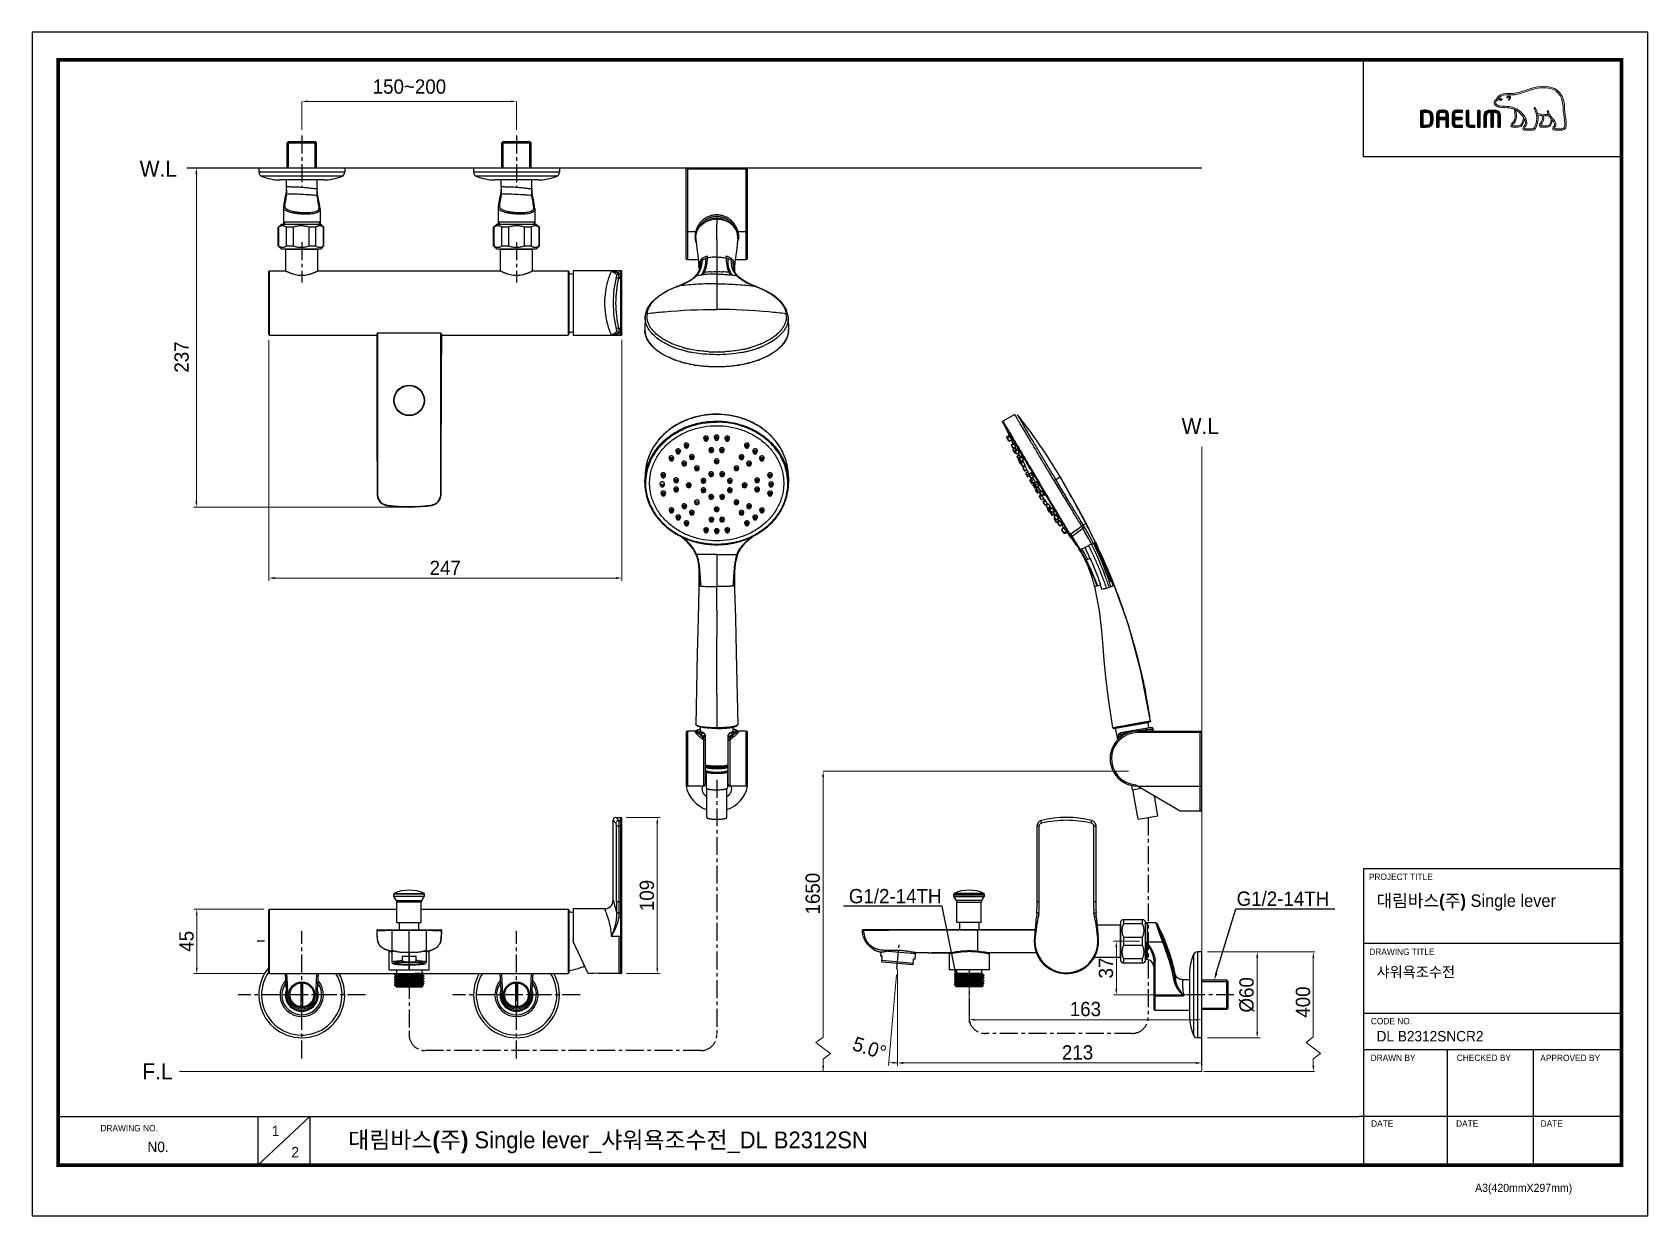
# Model space of a CAD drawing. Extents: x 912 to 2041, y 618 to 1444.
import ezdxf
from ezdxf import colors
from ezdxf.entities.mleader import LeaderData, LeaderLine
from ezdxf.math import Vec2, Vec3

# ---------------------------------------------------------------- set-up
doc = ezdxf.new("R2010")
doc.units = 0
doc.header["$LTSCALE"] = 10
doc.header["$MEASUREMENT"] = 0
doc.header["$PDMODE"] = 3
doc.header["$PDSIZE"] = -10
doc.linetypes.add('CENTER', pattern=[2, 1.25, -0.25, 0.25, -0.25])
doc.layers.get('0').update_dxf_attribs({"linetype": 'CONTINUOUS'})
doc.layers.get('DEFPOINTS').update_dxf_attribs({"linetype": 'CONTINUOUS'})
doc.layers.add('1_1', color=7, linetype='CONTINUOUS')
doc.layers.add('DEFAULT_1', color=7, linetype='CENTER')
doc.layers.add('레이어 1', color=7, linetype='CONTINUOUS', lineweight=0)
doc.layers.add('치수선', color=7, linetype='CONTINUOUS', lineweight=20)
doc.styles.add('Daelim Dimension', font='H2GTRE.TTF')
doc.styles.get("Standard").update_dxf_attribs({"font": 'H2GTRE.TTF'})
doc.dimstyles.new('DEFAULT', dxfattribs={"dimscale": 2, "dimtxt": 2, "dimasz": 2, "dimexe": 0, "dimexo": 2, "dimgap": 1, "dimtad": 1, "dimdec": 1, "dimzin": 9, "dimdsep": 46, "dimtxsty": 'Daelim Dimension', "dimcen": 0.5, "dimclrd": 252, "dimclre": 252, "dimclrt": 3, "dimadec": 1, "dimazin": 0, "dimtfac": 1, "dimtdec": 1, "dimtix": 1, "dimtmove": 0, "dimatfit": 3, "dimfxl": 1, "dimtolj": 1, "dimtzin": 1, "dimlwd": 9, "dimlwe": 9, "dimarcsym": 0})

msp = doc.modelspace()

# ---------------------------------------------------------------- texts
at = {"color": 5, "ltscale": 40, "style": 'Daelim Dimension'}
for s, height, p in [('PROJECT TITLE', 4.453, (1845.79, 852.21)), ('DRAWING TITLE', 4.453, (1846.07, 799.8)), ('CODE NO.', 4.453, (1847.19, 751.4)), ('DRAWN BY', 4.453, (1847.02, 725.73)), ('CHECKED BY', 4.453, (1907.18, 725.81)), ('APPROVED BY', 4.453, (1965.53, 725.67)), ('DRAWING NO.', 4.453, (959.73, 676.68)), ('DATE', 4.453, (1847.36, 679.84)), ('DATE', 4.453, (1906.71, 679.84)), ('DATE', 4.453, (1965.74, 679.84)), ('A3(420mmX297mm)', 5.6201, (1920.02, 634.35))]:
    msp.add_text(s, height=height, dxfattribs=at).set_placement(p)
at = {"color": 7, "ltscale": 0.5, "char_height": 10, "attachment_point": 5, "rotation": 90, "style": 'Daelim Dimension'}
for s, insert in [('\\A1;1650', (1457.38, 842.71)), ('\\A1;400', (1799.79, 766.94))]:
    msp.add_mtext(s, dxfattribs=dict(at, insert=insert))
at = {"attachment_point": 1, "style": 'Daelim Dimension'}
for s, insert, char_height, width in [('{\\fPretendard Variable SemiBold|b0|i0|c129|p2;\\C7;대림바스(주)} Single lever', (1851.09, 842.15), 8.7291, 140.2959), ('샤워욕조수전 ', (1851.16, 791.63), 7.287, 122.6352), ('DL B2312SNCR2', (1851.16, 746.75), 7.2871, 122.6352), ('1', (1079.48, 680.59), 7.29, 10.17), ('N0. ', (992.61, 669.4), 7.287, 45.7148), ('2', (1093.16, 665.74), 7.29, 10.17)]:
    msp.add_mtext(s, dxfattribs=dict(at, insert=insert, char_height=char_height, width=width))
at = {"color": 2, "insert": (1132.89, 676.49), "char_height": 11.7115, "width": 518.4179, "attachment_point": 1, "style": 'Daelim Dimension'}
msp.add_mtext('{\\fPretendard Variable SemiBold|b0|i0|c129|p2;대림바스(주)} Single lever_샤워욕조수전_DL B2312SN', dxfattribs=at)
at = {"layer": '치수선', "char_height": 11.25, "attachment_point": 3, "style": 'Daelim Dimension'}
for s, insert in [('W.L', (1013.3, 1354.86)), ('W.L', (1741.16, 1174.99)), ('F.L', (1010.16, 724.15))]:
    msp.add_mtext_dynamic_manual_height_columns(s, width=17.4109, gutter_width=12.5, heights=[0], dxfattribs=dict(at, insert=insert))

# ---------------------------------------------------------------- blocks, each defined once
blk = doc.blocks.new('*D1')
at = {"color": 5, "lineweight": 9, "ltscale": 0.5, "transparency": 16777216}
for p, q in [((1566.5, 785.4), (1566.5, 752.6)), ((1729, 772.6), (1729, 752.6)), ((1725, 754.6), (1570.5, 754.6))]:
    blk.add_line(p, q, dxfattribs=at)
at = {"color": 5, "ltscale": 0.5, "transparency": 16777216}
for points in [[(1570.5, 755.3), (1570.5, 754), (1566.5, 754.6)], [(1725, 755.3), (1725, 754), (1729, 754.6)]]:
    blk.add_solid(points, dxfattribs=at)
at = {"layer": 'DEFPOINTS', "color": 0, "ltscale": 0.5, "transparency": 16777216}
for p in [(1566.5, 789.4), (1729, 776.6), (1566.5, 754.6)]:
    blk.add_point(p, dxfattribs=at)
at = {"color": 7, "ltscale": 0.5, "transparency": 16777216, "insert": (1647.8, 767.1), "char_height": 10, "attachment_point": 2, "style": 'Daelim Dimension'}
blk.add_mtext('\\A1;163', dxfattribs=at)
blk = doc.blocks.new('*D2')
at = {"color": 5, "lineweight": 9, "ltscale": 0.5, "transparency": 16777216}
for p, q in [((1516.5, 790), (1516.5, 722.4)), ((1729, 763.1), (1729, 722.4)), ((1725, 724.4), (1520.5, 724.4))]:
    blk.add_line(p, q, dxfattribs=at)
at = {"color": 5, "ltscale": 0.5, "transparency": 16777216}
for points in [[(1520.5, 725.1), (1520.5, 723.7), (1516.5, 724.4)], [(1725, 725.1), (1725, 723.7), (1729, 724.4)]]:
    blk.add_solid(points, dxfattribs=at)
at = {"layer": 'DEFPOINTS', "color": 0, "ltscale": 0.5, "transparency": 16777216}
for p in [(1516.5, 794), (1729, 767.1), (1516.5, 724.4)]:
    blk.add_point(p, dxfattribs=at)
at = {"color": 7, "ltscale": 0.5, "transparency": 16777216, "insert": (1642.3, 736.8), "char_height": 10, "attachment_point": 2, "style": 'Daelim Dimension'}
blk.add_mtext('\\A1;213', dxfattribs=at)
blk = doc.blocks.new('*D3')
at = {"color": 5, "lineweight": 9, "ltscale": 0.5, "transparency": 16777216}
for p, q in [((1100.4, 1376.3), (1100.4, 1396.2)), ((1246.4, 1396.2), (1104.4, 1396.2)), ((1250.4, 1376.3), (1250.4, 1396.2))]:
    blk.add_line(p, q, dxfattribs=at)
at = {"color": 5, "ltscale": 0.5, "transparency": 16777216}
for points in [[(1104.4, 1396.9), (1104.4, 1395.6), (1100.4, 1396.2)], [(1246.4, 1396.9), (1246.4, 1395.6), (1250.4, 1396.2)]]:
    blk.add_solid(points, dxfattribs=at)
at = {"layer": 'DEFPOINTS', "color": 0, "ltscale": 0.5, "transparency": 16777216}
for p in [(1100.4, 1396.2), (1100.4, 1372.3), (1250.4, 1372.3)]:
    blk.add_point(p, dxfattribs=at)
at = {"color": 7, "ltscale": 0.5, "transparency": 16777216, "insert": (1175.6, 1411.6), "char_height": 10, "width": 21.377, "attachment_point": 2, "line_spacing_factor": 0.9, "style": 'Daelim Dimension'}
blk.add_mtext('\\A1;150~200', dxfattribs=at)
blk = doc.blocks.new('*D4')
at = {"color": 5, "lineweight": 9, "ltscale": 0.5, "transparency": 16777216}
for p, q in [((1066.7, 1349.8), (1024.8, 1349.8)), ((1026.8, 1345.8), (1026.8, 1116.8)), ((1171.4, 1112.8), (1024.8, 1112.8))]:
    blk.add_line(p, q, dxfattribs=at)
at = {"color": 5, "ltscale": 0.5, "transparency": 16777216}
for points in [[(1026.1, 1345.8), (1027.4, 1345.8), (1026.8, 1349.8)], [(1026.1, 1116.8), (1027.4, 1116.8), (1026.8, 1112.8)]]:
    blk.add_solid(points, dxfattribs=at)
at = {"layer": 'DEFPOINTS', "color": 0, "ltscale": 0.5, "transparency": 16777216}
for p in [(1070.7, 1349.8), (1026.8, 1112.8), (1175.4, 1112.8)]:
    blk.add_point(p, dxfattribs=at)
at = {"color": 7, "ltscale": 0.5, "transparency": 16777216, "insert": (1011.4, 1217.6), "char_height": 10, "width": 21.377, "attachment_point": 2, "rotation": 90, "line_spacing_factor": 0.9, "style": 'Daelim Dimension'}
blk.add_mtext('\\A1;237', dxfattribs=at)
blk = doc.blocks.new('*D5')
at = {"color": 5, "lineweight": 9, "ltscale": 0.5, "transparency": 16777216}
for p, q in [((1073.9, 831.9), (1025, 831.9)), ((1027, 827.9), (1027, 790.9)), ((1073.9, 786.9), (1025, 786.9))]:
    blk.add_line(p, q, dxfattribs=at)
at = {"color": 5, "ltscale": 0.5, "transparency": 16777216}
for points in [[(1026.4, 827.9), (1027.7, 827.9), (1027, 831.9)], [(1026.4, 790.9), (1027.7, 790.9), (1027, 786.9)]]:
    blk.add_solid(points, dxfattribs=at)
at = {"layer": 'DEFPOINTS', "color": 0, "ltscale": 0.5, "transparency": 16777216}
for p in [(1077.9, 831.9), (1027, 786.9), (1077.9, 786.9)]:
    blk.add_point(p, dxfattribs=at)
at = {"color": 7, "ltscale": 0.5, "transparency": 16777216, "insert": (1019.9, 809.4), "char_height": 10, "attachment_point": 5, "rotation": 90, "style": 'Daelim Dimension'}
blk.add_mtext('\\A1;45', dxfattribs=at)
blk = doc.blocks.new('*D6')
at = {"color": 5, "lineweight": 9, "ltscale": 0.5, "transparency": 16777216}
for p, q in [((1327.3, 895.9), (1350.7, 895.9)), ((1348.7, 891.9), (1348.7, 790.8)), ((1327.3, 786.8), (1350.7, 786.8))]:
    blk.add_line(p, q, dxfattribs=at)
at = {"color": 5, "ltscale": 0.5, "transparency": 16777216}
for points in [[(1348.1, 891.9), (1349.4, 891.9), (1348.7, 895.9)], [(1348.1, 790.8), (1349.4, 790.8), (1348.7, 786.8)]]:
    blk.add_solid(points, dxfattribs=at)
at = {"layer": 'DEFPOINTS', "color": 0, "ltscale": 0.5, "transparency": 16777216}
for p in [(1323.3, 895.9), (1323.3, 786.8), (1348.7, 786.8)]:
    blk.add_point(p, dxfattribs=at)
at = {"color": 7, "ltscale": 0.5, "transparency": 16777216, "insert": (1341.5, 841.4), "char_height": 10, "attachment_point": 5, "rotation": 90, "style": 'Daelim Dimension'}
blk.add_mtext('\\A1;109', dxfattribs=at)
blk = doc.blocks.new('*D7')
at = {"color": 5, "lineweight": 9, "ltscale": 0.5, "transparency": 16777216}
for p, q in [((1515.8, 786), (1510.2, 722.7)), ((1516.5, 789.9), (1516.5, 722.4))]:
    blk.add_line(p, q, dxfattribs=at)
blk.add_arc((1516.5, 794), 69.6, 268.2955, 270, dxfattribs=at)
at = {"color": 5, "ltscale": 0.5, "transparency": 16777216}
blk.add_solid([(1514.4, 723.8), (1514.5, 725.1), (1510.4, 724.7)], dxfattribs=at)
at = {"layer": 'DEFPOINTS', "color": 0, "ltscale": 0.5, "transparency": 16777216}
for p in [(1517.6, 806.9), (1516.1, 790), (1516.5, 794), (1516.5, 793.9), (1514.5, 724.4)]:
    blk.add_point(p, dxfattribs=at)
at = {"color": 7, "ltscale": 0.5, "transparency": 16777216, "insert": (1497, 734.7), "char_height": 10, "attachment_point": 5, "rotation": 341.8039, "style": 'Daelim Dimension'}
blk.add_mtext('\\A1;5.0°', dxfattribs=at)
blk = doc.blocks.new('_None')
blk = doc.blocks.new('*D9')
at = {"color": 5, "lineweight": 9, "ltscale": 0.5, "transparency": 16777216}
for p, q in [((1733, 802), (1769.8, 802)), ((1767.8, 798), (1767.8, 746)), ((1733, 742), (1769.8, 742))]:
    blk.add_line(p, q, dxfattribs=at)
at = {"color": 5, "ltscale": 0.5, "transparency": 16777216}
for points in [[(1767.1, 798), (1768.5, 798), (1767.8, 802)], [(1767.1, 746), (1768.5, 746), (1767.8, 742)]]:
    blk.add_solid(points, dxfattribs=at)
at = {"layer": 'DEFPOINTS', "color": 0, "ltscale": 0.5, "transparency": 16777216}
for p in [(1729, 802), (1729, 742), (1767.8, 742)]:
    blk.add_point(p, dxfattribs=at)
at = {"color": 7, "ltscale": 0.5, "transparency": 16777216, "insert": (1760.5, 772), "char_height": 10, "attachment_point": 5, "rotation": 90, "style": 'Daelim Dimension'}
blk.add_mtext('\\A1;%%C60', dxfattribs=at)
blk = doc.blocks.new('*D10')
at = {"color": 5, "lineweight": 9, "ltscale": 0.5, "transparency": 16777216}
for p, q in [((1685.5, 809.4), (1667.4, 809.4)), ((1669.4, 805.4), (1669.4, 776)), ((1725, 772), (1667.4, 772))]:
    blk.add_line(p, q, dxfattribs=at)
at = {"color": 5, "ltscale": 0.5, "transparency": 16777216}
for points in [[(1668.7, 805.4), (1670, 805.4), (1669.4, 809.4)], [(1668.7, 776), (1670, 776), (1669.4, 772)]]:
    blk.add_solid(points, dxfattribs=at)
at = {"layer": 'DEFPOINTS', "color": 0, "ltscale": 0.5, "transparency": 16777216}
for p in [(1689.5, 809.4), (1669.4, 772), (1729, 772)]:
    blk.add_point(p, dxfattribs=at)
at = {"color": 7, "ltscale": 0.5, "transparency": 16777216, "insert": (1662.2, 790.7), "char_height": 10, "attachment_point": 5, "rotation": 90, "style": 'Daelim Dimension'}
blk.add_mtext('\\A1;37', dxfattribs=at)
blk = doc.blocks.new('*D11')
at = {"color": 5, "lineweight": 9, "ltscale": 0.5, "transparency": 16777216}
for p, q in [((1077.4, 1229.3), (1077.4, 1061.2)), ((1323.9, 1229.6), (1323.9, 1061.2)), ((1081.4, 1063.2), (1319.9, 1063.2))]:
    blk.add_line(p, q, dxfattribs=at)
at = {"color": 5, "ltscale": 0.5, "transparency": 16777216}
for points in [[(1081.4, 1063.9), (1081.4, 1062.5), (1077.4, 1063.2)], [(1319.9, 1063.9), (1319.9, 1062.5), (1323.9, 1063.2)]]:
    blk.add_solid(points, dxfattribs=at)
at = {"layer": 'DEFPOINTS', "color": 0, "ltscale": 0.5, "transparency": 16777216}
for p in [(1077.4, 1233.3), (1323.9, 1233.6), (1323.9, 1063.2)]:
    blk.add_point(p, dxfattribs=at)
at = {"color": 7, "ltscale": 0.5, "transparency": 16777216, "insert": (1200.6, 1070.3), "char_height": 10, "attachment_point": 5, "style": 'Daelim Dimension'}
blk.add_mtext('\\A1;247', dxfattribs=at)

# ---------------------------------------------------------------- dimensions: what is measured, and where the dimension line sits
at = {"color": 5, "ltscale": 0.5}
dim = msp.add_linear_dim(base=(1100.4, 1396.22), p1=(1250.4, 1372.3), p2=(1100.4, 1372.3), angle=180, text='<>~200', dimstyle='DEFAULT', override={"dimtxt": 5, "dimclrd": 5, "dimclre": 5, "dimclrt": 7}, dxfattribs=at)
dim.commit()
dim.dimension.update_dxf_attribs({"geometry": '*D3', "text_midpoint": (1175.57, 1396.22), "dimtype": 160})
for base, p1, p2, angle, picture, middle in [((1026.77, 1112.8), (1070.7, 1349.8), (1175.4, 1112.8), 270, '*D4', (1026.77, 1217.62)), ((1516.48, 724.41), (1729.04, 767.07), (1516.48, 793.96), 180, '*D2', (1642.33, 724.41)), ((1566.5378517, 754.61778437), (1729.0378517, 776.58983541), (1566.5378517, 789.43508962), 180, '*D1', (1647.7878517, 754.61778437))]:
    dim = msp.add_linear_dim(base=base, p1=p1, p2=p2, angle=angle, dimstyle='DEFAULT', override={"dimtxt": 5, "dimexe": 1, "dimdec": 0, "dimclrd": 5, "dimclre": 5, "dimclrt": 7}, dxfattribs=at)
    dim.commit()
    dim.dimension.update_dxf_attribs({"geometry": picture, "text_midpoint": middle, "dimtype": 160})
dim = msp.add_linear_dim(base=(1323.89580012, 1063.20818499), p1=(1077.39580012, 1233.3016807), p2=(1323.89580012, 1233.55469275), dimstyle='DEFAULT', override={"dimtxt": 5, "dimexe": 1, "dimdec": 0, "dimclrd": 5, "dimclre": 5, "dimclrt": 7}, dxfattribs=at)
dim.commit()
dim.dimension.update_dxf_attribs({"geometry": '*D11', "text_midpoint": (1200.64580012, 1070.31646525)})
for base, p1, p2, picture, middle in [((1348.72, 786.84), (1323.3, 895.93), (1323.3, 786.84), '*D6', (1341.49, 841.39)), ((1027.03, 786.94), (1077.9, 831.94), (1077.9, 786.94), '*D5', (1019.92, 809.44)), ((1669.36, 771.99), (1689.54, 809.44), (1729.04, 771.99), '*D10', (1662.16, 790.71))]:
    dim = msp.add_linear_dim(base=base, p1=p1, p2=p2, angle=90, dimstyle='DEFAULT', override={"dimtxt": 5, "dimexe": 1, "dimdec": 0, "dimclrd": 5, "dimclre": 5, "dimclrt": 7}, dxfattribs=at)
    dim.commit()
    dim.dimension.update_dxf_attribs({"geometry": picture, "text_midpoint": middle})
dim = msp.add_angular_dim_2l(base=(1514.46, 724.44), line1=((1516.14, 789.98), (1517.62, 806.92)), line2=((1516.48, 793.96), (1516.48, 793.86)), dimstyle='DEFAULT', override={"dimtxt": 5, "dimexe": 1, "dimdec": 0, "dimblk2": 'None', "dimsah": 1, "dimclrd": 5, "dimclre": 5, "dimclrt": 7}, dxfattribs=at)
dim.commit()
dim.dimension.update_dxf_attribs({"geometry": '*D7', "text_midpoint": (1494.76, 727.89), "dimtype": 162})
dim = msp.add_linear_dim(base=(1767.81, 741.99), p1=(1729.04, 801.99), p2=(1729.04, 741.99), angle=90, text='%%C<>', dimstyle='DEFAULT', override={"dimtxt": 5, "dimexe": 1, "dimdec": 0, "dimclrd": 5, "dimclre": 5, "dimclrt": 7}, dxfattribs=at)
dim.commit()
dim.dimension.update_dxf_attribs({"geometry": '*D9', "text_midpoint": (1760.51, 771.99)})

# ---------------------------------------------------------------- hatches: boundary and pattern name
at = {"layer": '레이어 1'}
h = msp.add_hatch(color=5, dxfattribs=at)
h.dxf.hatch_style = 1
edge = h.paths.add_edge_path(flags=16)
edge.add_spline(control_points=[(1982.05, 1377.68), (1981.55, 1377.14), (1980.93, 1377.13), (1980.9, 1377.13), (1980.9, 1377.13), (1975.92, 1377.13), (1975.92, 1377.13), (1975.73, 1377.13), (1975.59, 1377.18), (1975.5, 1377.27), (1975.43, 1377.34), (1975.39, 1377.45), (1975.39, 1377.59), (1975.39, 1377.87), (1975.59, 1378.13), (1975.81, 1378.41), (1976.02, 1378.67), (1976.21, 1378.91), (1976.31, 1379.22), (1976.59, 1379.95), (1976.56, 1380.73), (1976.23, 1381.42), (1975.65, 1382.67), (1974.77, 1383.66), (1973.92, 1384.6), (1973.92, 1384.6), (1973.64, 1384.92), (1973.64, 1384.92), (1972.54, 1386.15), (1971.4, 1387.42), (1971.31, 1389.14), (1971.29, 1389.48), (1971.13, 1389.68), (1970.91, 1389.67), (1970.91, 1389.67), (1970.59, 1389.52), (1970.58, 1389.52), (1970.5, 1389.42), (1970.45, 1389.28), (1970.45, 1389.11), (1970.45, 1389.11), (1970.45, 1389.06), (1970.45, 1389.06), (1970.49, 1388.43), (1970.64, 1387.82), (1970.9, 1387.19), (1970.9, 1387.19), (1970.93, 1387.13), (1970.93, 1387.13), (1970.93, 1387.13), (1970.86, 1387.12), (1970.86, 1387.12), (1967.66, 1387), (1964.52, 1387.6), (1963.6, 1387.82), (1963.03, 1390.11), (1962.11, 1391.63), (1962.07, 1391.7), (1962, 1391.82), (1961.88, 1391.91), (1961.77, 1391.94), (1961.77, 1391.94), (1961.5, 1391.9), (1961.47, 1391.89), (1961.45, 1391.86), (1961.4, 1391.8), (1961.29, 1391.66), (1961.29, 1391.66), (1961.28, 1391.54), (1961.28, 1391.54), (1961.28, 1391.54), (1961.37, 1391.24), (1961.37, 1391.24), (1961.44, 1391.12), (1963.08, 1388.24), (1963.08, 1384.43), (1963.08, 1382.08), (1962.46, 1379.86), (1961.24, 1377.83), (1960.95, 1377.35), (1960.57, 1377.13), (1960, 1377.13), (1960, 1377.13), (1955.08, 1377.13), (1955.08, 1377.13), (1954.92, 1377.13), (1954.58, 1377.25), (1954.58, 1377.6), (1954.58, 1377.8), (1954.76, 1378.12), (1955.06, 1378.46), (1957.11, 1380.74), (1955.93, 1384.3), (1953.97, 1386.65), (1952.07, 1388.91), (1948.97, 1391.76), (1945, 1392.47), (1943.59, 1392.71), (1941.27, 1392.85), (1939.4, 1392.96), (1939.4, 1392.96), (1937.51, 1393.07), (1937.51, 1393.07), (1936.54, 1393.15), (1934.94, 1393.74), (1934.45, 1394.67), (1934.24, 1395.05), (1934.27, 1395.44), (1934.53, 1395.89), (1934.69, 1396.16), (1934.91, 1396.39), (1935.19, 1396.67), (1935.5, 1396.98), (1935.82, 1397.31), (1936.07, 1397.74), (1936.07, 1397.74), (1936.14, 1397.87), (1936.14, 1397.87), (1937.09, 1399.69), (1939.05, 1400.65), (1941.96, 1400.72), (1941.96, 1400.72), (1943.6, 1400.74), (1943.6, 1400.74), (1945.4, 1400.75), (1947.44, 1400.76), (1949.12, 1401.12), (1951.48, 1401.63), (1953.85, 1402.44), (1955.94, 1403.15), (1955.94, 1403.15), (1956.01, 1403.17), (1956.01, 1403.17), (1958.59, 1404.06), (1961.26, 1404.97), (1963.99, 1405.41), (1968.36, 1406.14), (1974.36, 1406.11), (1978.14, 1401.88), (1979.89, 1399.91), (1980.96, 1397.21), (1981.33, 1393.85), (1981.33, 1393.85), (1981.32, 1393.86), (1981.3, 1393.87), (1981.33, 1393.81), (1981.36, 1393.43), (1981.52, 1391.29), (1981.56, 1390.26), (1981.61, 1389.2), (1981.88, 1387.22), (1981.88, 1387.22), (1982.64, 1380.63), (1982.64, 1380.63), (1982.64, 1380.63), (1982.69, 1379.82), (1982.69, 1379.82), (1982.69, 1378.88), (1982.47, 1378.16), (1982.05, 1377.68)], knot_values=[0, 0, 0, 0, 1, 1, 1, 2, 2, 2, 3, 3, 3, 4, 4, 4, 5, 5, 5, 6, 6, 6, 7, 7, 7, 8, 8, 8, 9, 9, 9, 10, 10, 10, 11, 11, 11, 12, 12, 12, 13, 13, 13, 14, 14, 14, 15, 15, 15, 16, 16, 16, 17, 17, 17, 18, 18, 18, 19, 19, 19, 20, 20, 20, 21, 21, 21, 22, 22, 22, 23, 23, 23, 24, 24, 24, 25, 25, 25, 26, 26, 26, 27, 27, 27, 28, 28, 28, 29, 29, 29, 30, 30, 30, 31, 31, 31, 32, 32, 32, 33, 33, 33, 34, 34, 34, 35, 35, 35, 36, 36, 36, 37, 37, 37, 38, 38, 38, 39, 39, 39, 40, 40, 40, 41, 41, 41, 42, 42, 42, 43, 43, 43, 44, 44, 44, 45, 45, 45, 46, 46, 46, 47, 47, 47, 48, 48, 48, 49, 49, 49, 50, 50, 50, 51, 51, 51, 52, 52, 52, 53, 53, 53, 53], degree=3, periodic=0)
edge = h.paths.add_edge_path(flags=16)
edge.add_spline(control_points=[(1970.52, 1379.11), (1970.52, 1379.11), (1966.45, 1379.11), (1966.45, 1379.11), (1966.15, 1379.11), (1965.91, 1379.35), (1965.91, 1379.66), (1965.91, 1379.87), (1966.1, 1380.14), (1966.28, 1380.33), (1967.1, 1381.12), (1967.95, 1382.21), (1967.95, 1384.28), (1967.95, 1384.28), (1967.9, 1385.22), (1967.9, 1385.23), (1967.9, 1385.23), (1967.75, 1386.14), (1967.75, 1386.14), (1967.75, 1386.14), (1967.74, 1386.2), (1967.74, 1386.2), (1967.74, 1386.2), (1967.8, 1386.19), (1967.8, 1386.19), (1968.56, 1386.14), (1970.03, 1386.06), (1971.44, 1386.12), (1971.8, 1385.56), (1972.37, 1384.82), (1973.22, 1383.85), (1973.18, 1383.36), (1972.78, 1379.11), (1970.52, 1379.11)], knot_values=[0, 0, 0, 0, 1, 1, 1, 2, 2, 2, 3, 3, 3, 4, 4, 4, 5, 5, 5, 6, 6, 6, 7, 7, 7, 8, 8, 8, 9, 9, 9, 10, 10, 10, 11, 11, 11, 11], degree=3, periodic=0)
edge = h.paths.add_edge_path(flags=16)
edge.add_spline(control_points=[(1950.11, 1379.11), (1950.11, 1379.11), (1946.54, 1379.11), (1946.54, 1379.11), (1946.27, 1379.11), (1945.98, 1379.33), (1945.98, 1379.66), (1945.98, 1379.85), (1946.15, 1380.1), (1946.45, 1380.34), (1947.36, 1381.06), (1948.73, 1382.15), (1948.87, 1385.16), (1948.87, 1385.16), (1948.89, 1385.98), (1948.89, 1385.98), (1948.89, 1387.26), (1948.6, 1388.8), (1948.32, 1390.18), (1948.32, 1390.18), (1948.28, 1390.32), (1948.28, 1390.32), (1948.28, 1390.32), (1948.4, 1390.23), (1948.4, 1390.23), (1948.93, 1389.91), (1951.84, 1387.93), (1953.91, 1385.01), (1953.74, 1383.63), (1952.96, 1379.11), (1950.11, 1379.11)], knot_values=[0, 0, 0, 0, 1, 1, 1, 2, 2, 2, 3, 3, 3, 4, 4, 4, 5, 5, 5, 6, 6, 6, 7, 7, 7, 8, 8, 8, 9, 9, 9, 10, 10, 10, 10], degree=3, periodic=0)
edge = h.paths.add_edge_path()
edge.add_spline(control_points=[(1983.65, 1380.72), (1983.65, 1380.73), (1982.89, 1387.36), (1982.89, 1387.36), (1982.61, 1389.34), (1982.57, 1390.4), (1982.53, 1391.33), (1982.53, 1391.33), (1982.35, 1393.95), (1982.35, 1393.95), (1981.95, 1397.53), (1980.79, 1400.43), (1978.9, 1402.54), (1974.82, 1407.13), (1968.45, 1407.17), (1963.82, 1406.41), (1960.99, 1405.94), (1958.27, 1405.02), (1955.65, 1404.12), (1955.65, 1404.12), (1955.57, 1404.09), (1955.57, 1404.09), (1953.52, 1403.39), (1951.19, 1402.6), (1948.91, 1402.11), (1947.34, 1401.77), (1945.38, 1401.76), (1943.64, 1401.75), (1943.64, 1401.75), (1941.92, 1401.73), (1941.92, 1401.73), (1938.62, 1401.65), (1936.38, 1400.5), (1935.24, 1398.33), (1935.24, 1398.33), (1935.19, 1398.24), (1935.19, 1398.24), (1935, 1397.91), (1934.72, 1397.63), (1934.48, 1397.38), (1934.2, 1397.11), (1933.89, 1396.79), (1933.65, 1396.39), (1933.42, 1395.99), (1933.3, 1395.58), (1933.3, 1395.18), (1933.3, 1394.84), (1933.38, 1394.51), (1933.55, 1394.2), (1934.25, 1392.87), (1936.25, 1392.16), (1937.45, 1392.07), (1937.45, 1392.07), (1939.21, 1391.96), (1939.25, 1391.96), (1941, 1391.86), (1943.41, 1391.72), (1944.82, 1391.47), (1945.64, 1391.33), (1946.57, 1391.03), (1947.43, 1390.63), (1947.49, 1390.4), (1947.94, 1388.42), (1947.94, 1385.98), (1947.94, 1385.98), (1947.92, 1385.2), (1947.92, 1385.2), (1947.79, 1382.63), (1946.67, 1381.73), (1945.85, 1381.07), (1945.76, 1381.01), (1945.03, 1380.4), (1944.98, 1379.67), (1944.94, 1379.25), (1945.06, 1378.88), (1945.31, 1378.6), (1945.58, 1378.31), (1946, 1378.16), (1946.54, 1378.16), (1946.54, 1378.16), (1950.11, 1378.16), (1950.11, 1378.16), (1952.78, 1378.16), (1954.1, 1381.04), (1954.51, 1383.73), (1954.51, 1383.73), (1954.52, 1384.11), (1954.52, 1384.11), (1954.52, 1384.11), (1954.63, 1383.92), (1954.63, 1383.92), (1954.97, 1383.16), (1955.17, 1382.25), (1955.17, 1381.56), (1955.17, 1380.6), (1954.88, 1379.76), (1954.31, 1379.13), (1954.17, 1378.99), (1953.45, 1378.25), (1953.45, 1377.51), (1953.45, 1377.51), (1953.46, 1377.39), (1953.46, 1377.39), (1953.56, 1376.51), (1954.27, 1376.12), (1954.92, 1376.12), (1954.92, 1376.12), (1960, 1376.12), (1960, 1376.12), (1960.91, 1376.12), (1961.64, 1376.54), (1962.11, 1377.31), (1963.4, 1379.46), (1964.06, 1381.78), (1964.06, 1384.23), (1964.06, 1384.99), (1963.99, 1385.81), (1963.84, 1386.65), (1963.84, 1386.65), (1963.83, 1386.72), (1963.83, 1386.72), (1963.83, 1386.72), (1963.9, 1386.71), (1963.9, 1386.71), (1964.51, 1386.59), (1965.49, 1386.42), (1966.71, 1386.29), (1966.71, 1386.29), (1966.74, 1386.28), (1966.74, 1386.28), (1966.74, 1386.28), (1966.9, 1385.35), (1966.9, 1385.35), (1966.9, 1385.35), (1966.94, 1385.13), (1966.94, 1385.13), (1966.94, 1385.13), (1966.99, 1384.31), (1966.99, 1384.31), (1966.99, 1382.33), (1966.09, 1381.47), (1965.61, 1381.01), (1965.6, 1381.01), (1964.93, 1380.32), (1964.86, 1379.72), (1964.86, 1379.72), (1964.83, 1379.53), (1964.83, 1379.53), (1964.83, 1379.34), (1964.88, 1378.97), (1965.22, 1378.62), (1965.51, 1378.32), (1965.96, 1378.16), (1966.57, 1378.16), (1966.57, 1378.16), (1970.52, 1378.16), (1970.52, 1378.16), (1972.92, 1378.16), (1973.64, 1381.21), (1973.93, 1382.92), (1973.93, 1382.92), (1973.95, 1383.1), (1973.95, 1383.1), (1973.95, 1383.1), (1974.04, 1382.97), (1974.04, 1382.97), (1974.6, 1382.26), (1975.08, 1381.48), (1975.32, 1380.99), (1975.44, 1380.74), (1975.5, 1380.45), (1975.5, 1380.17), (1975.5, 1380.17), (1975.42, 1379.6), (1975.42, 1379.6), (1975.32, 1379.29), (1975.11, 1379), (1974.9, 1378.72), (1974.6, 1378.33), (1974.29, 1377.92), (1974.29, 1377.42), (1974.29, 1377.42), (1974.32, 1377.15), (1974.32, 1377.15), (1974.46, 1376.49), (1974.99, 1376.12), (1975.82, 1376.12), (1975.82, 1376.12), (1980.9, 1376.12), (1980.9, 1376.12), (1981.01, 1376.12), (1982, 1376.15), (1982.78, 1376.99), (1983.4, 1377.66), (1983.7, 1378.58), (1983.7, 1379.81), (1983.7, 1379.81), (1983.65, 1380.72), (1983.65, 1380.72)], knot_values=[0, 0, 0, 0, 1, 1, 1, 2, 2, 2, 3, 3, 3, 4, 4, 4, 5, 5, 5, 6, 6, 6, 7, 7, 7, 8, 8, 8, 9, 9, 9, 10, 10, 10, 11, 11, 11, 12, 12, 12, 13, 13, 13, 14, 14, 14, 15, 15, 15, 16, 16, 16, 17, 17, 17, 18, 18, 18, 19, 19, 19, 20, 20, 20, 21, 21, 21, 22, 22, 22, 23, 23, 23, 24, 24, 24, 25, 25, 25, 26, 26, 26, 27, 27, 27, 28, 28, 28, 29, 29, 29, 30, 30, 30, 31, 31, 31, 32, 32, 32, 33, 33, 33, 34, 34, 34, 35, 35, 35, 36, 36, 36, 37, 37, 37, 38, 38, 38, 39, 39, 39, 40, 40, 40, 41, 41, 41, 42, 42, 42, 43, 43, 43, 44, 44, 44, 45, 45, 45, 46, 46, 46, 47, 47, 47, 48, 48, 48, 49, 49, 49, 50, 50, 50, 51, 51, 51, 52, 52, 52, 53, 53, 53, 54, 54, 54, 55, 55, 55, 56, 56, 56, 57, 57, 57, 58, 58, 58, 59, 59, 59, 60, 60, 60, 61, 61, 61, 62, 62, 62, 63, 63, 63, 64, 64, 64, 65, 65, 65, 66, 66, 66, 66], degree=3, periodic=0)
edge = h.paths.add_edge_path(flags=0)
edge.add_spline(control_points=[(1937.36, 1397.86), (1937.36, 1397.86), (1938.1, 1398.2), (1939.02, 1397.85), (1939.02, 1397.85), (1939.13, 1397.8), (1938.98, 1397.59), (1938.54, 1396.99), (1938.1, 1396.86), (1938.1, 1396.86), (1938.1, 1396.86), (1937.78, 1396.75), (1937.6, 1396.96), (1937.24, 1397.39), (1937.23, 1397.64), (1937.23, 1397.64), (1937.23, 1397.64), (1937.19, 1397.82), (1937.36, 1397.86)], knot_values=[0, 0, 0, 0, 1, 1, 1, 2, 2, 2, 3, 3, 3, 4, 4, 4, 5, 5, 5, 6, 6, 6, 6], degree=3, periodic=0)
edge = h.paths.add_edge_path(flags=0)
edge.add_spline(control_points=[(1942.24, 1399.22), (1942.13, 1399.1), (1942.12, 1398.9), (1942.24, 1398.8), (1942.35, 1398.69), (1942.55, 1398.72), (1942.66, 1398.84), (1942.72, 1398.9), (1943.32, 1399.62), (1943.85, 1399.25), (1944.04, 1399.12), (1944.12, 1398.92), (1944.09, 1398.67), (1944.04, 1398.27), (1943.69, 1397.81), (1943.45, 1397.65), (1943.31, 1397.57), (1943.22, 1397.39), (1943.29, 1397.24), (1943.35, 1397.1), (1943.53, 1397.06), (1943.68, 1397.13), (1944.12, 1397.33), (1944.67, 1398.03), (1944.75, 1398.69), (1944.8, 1399.14), (1944.59, 1399.51), (1944.23, 1399.76), (1943.45, 1400.32), (1942.56, 1399.58), (1942.24, 1399.22)], knot_values=[0, 0, 0, 0, 1, 1, 1, 2, 2, 2, 3, 3, 3, 4, 4, 4, 5, 5, 5, 6, 6, 6, 7, 7, 7, 8, 8, 8, 9, 9, 9, 10, 10, 10, 10], degree=3, periodic=0)
edge = h.paths.add_edge_path(flags=0)
edge.add_spline(control_points=[(1942.14, 1398.68), (1942.14, 1398.68), (1942.14, 1398.68), (1942.14, 1398.68), (1942.14, 1398.68), (1942.14, 1398.68), (1942.14, 1398.68)], knot_values=[0, 0, 0, 0, 1, 1, 1, 2, 2, 2, 2], degree=3, periodic=0)
h = msp.add_hatch(color=5, dxfattribs=at)
h.dxf.hatch_style = 2
edge = h.paths.add_edge_path()
edge.add_spline(control_points=[(1942.24, 1399.22), (1942.13, 1399.1), (1942.12, 1398.9), (1942.24, 1398.8), (1942.35, 1398.69), (1942.55, 1398.72), (1942.66, 1398.84), (1942.72, 1398.9), (1943.32, 1399.62), (1943.85, 1399.25), (1944.04, 1399.12), (1944.12, 1398.92), (1944.09, 1398.67), (1944.04, 1398.27), (1943.69, 1397.81), (1943.45, 1397.65), (1943.31, 1397.57), (1943.22, 1397.39), (1943.29, 1397.24), (1943.35, 1397.1), (1943.53, 1397.06), (1943.68, 1397.13), (1944.12, 1397.33), (1944.67, 1398.03), (1944.75, 1398.69), (1944.8, 1399.14), (1944.59, 1399.51), (1944.23, 1399.76), (1943.45, 1400.32), (1942.56, 1399.58), (1942.24, 1399.22)], knot_values=[0, 0, 0, 0, 1, 1, 1, 2, 2, 2, 3, 3, 3, 4, 4, 4, 5, 5, 5, 6, 6, 6, 7, 7, 7, 8, 8, 8, 9, 9, 9, 10, 10, 10, 10], degree=3, periodic=0)
h = msp.add_hatch(color=5, dxfattribs=at)
h.dxf.hatch_style = 2
edge = h.paths.add_edge_path()
edge.add_spline(control_points=[(1888.9, 1382.99), (1888.9, 1380.67), (1887.85, 1379.54), (1885.67, 1379.54), (1885.67, 1379.54), (1884.18, 1379.57), (1883.79, 1379.58), (1883.79, 1379.58), (1883.79, 1388.46), (1883.79, 1388.46), (1884.57, 1388.54), (1885.66, 1388.55), (1885.67, 1388.55), (1887.91, 1388.55), (1888.9, 1387.49), (1888.9, 1385.11), (1888.9, 1385.11), (1888.9, 1382.99), (1888.9, 1382.99)], knot_values=[0, 0, 0, 0, 1, 1, 1, 2, 2, 2, 3, 3, 3, 4, 4, 4, 5, 5, 5, 6, 6, 6, 6], degree=3, periodic=0)
edge = h.paths.add_edge_path()
edge.add_spline(control_points=[(1885.67, 1390.22), (1884.46, 1390.22), (1882.9, 1390.14), (1882.38, 1390.06), (1882.06, 1390.01), (1881.85, 1389.77), (1881.85, 1389.45), (1881.85, 1389.45), (1881.85, 1378.64), (1881.85, 1378.64), (1881.85, 1378.31), (1882.06, 1378.08), (1882.4, 1378.03), (1882.88, 1377.95), (1884.45, 1377.87), (1885.67, 1377.87), (1889.04, 1377.87), (1890.82, 1379.64), (1890.82, 1382.99), (1890.82, 1382.99), (1890.82, 1385.11), (1890.82, 1385.11), (1890.82, 1388.45), (1889.04, 1390.22), (1885.67, 1390.22)], knot_values=[0, 0, 0, 0, 1, 1, 1, 2, 2, 2, 3, 3, 3, 4, 4, 4, 5, 5, 5, 6, 6, 6, 7, 7, 7, 8, 8, 8, 8], degree=3, periodic=0)
h = msp.add_hatch(color=5, dxfattribs=at)
h.dxf.hatch_style = 2
edge = h.paths.add_edge_path()
edge.add_spline(control_points=[(1899.52, 1385.12), (1899.52, 1385.12), (1894.98, 1385.12), (1894.98, 1385.12), (1894.98, 1385.29), (1894.98, 1386.74), (1894.98, 1386.74), (1894.98, 1388.26), (1895.43, 1388.52), (1896.78, 1388.52), (1896.78, 1388.52), (1897.72, 1388.52), (1897.72, 1388.52), (1899.07, 1388.52), (1899.52, 1388.26), (1899.52, 1386.74), (1899.52, 1386.74), (1899.52, 1385.29), (1899.52, 1385.12)], knot_values=[0, 0, 0, 0, 1, 1, 1, 2, 2, 2, 3, 3, 3, 4, 4, 4, 5, 5, 5, 6, 6, 6, 6], degree=3, periodic=0)
edge = h.paths.add_edge_path()
edge.add_spline(control_points=[(1897.72, 1390.22), (1897.72, 1390.22), (1896.78, 1390.22), (1896.78, 1390.22), (1894.2, 1390.22), (1893.05, 1389.15), (1893.05, 1386.74), (1893.05, 1386.74), (1893.05, 1378.52), (1893.05, 1378.52), (1893.05, 1378.23), (1893.29, 1377.98), (1893.57, 1377.98), (1893.57, 1377.98), (1894.47, 1377.98), (1894.47, 1377.98), (1894.78, 1377.98), (1894.98, 1378.25), (1894.98, 1378.52), (1894.98, 1378.52), (1894.98, 1383.24), (1894.98, 1383.43), (1894.98, 1383.43), (1899.52, 1383.43), (1899.52, 1383.43), (1899.52, 1383.24), (1899.52, 1378.52), (1899.52, 1378.52), (1899.52, 1378.22), (1899.76, 1377.98), (1900.04, 1377.98), (1900.04, 1377.98), (1900.93, 1377.98), (1900.93, 1377.98), (1901.24, 1377.98), (1901.45, 1378.26), (1901.45, 1378.52), (1901.45, 1378.52), (1901.45, 1386.74), (1901.45, 1386.74), (1901.45, 1389.15), (1900.3, 1390.22), (1897.72, 1390.22)], knot_values=[0, 0, 0, 0, 1, 1, 1, 2, 2, 2, 3, 3, 3, 4, 4, 4, 5, 5, 5, 6, 6, 6, 7, 7, 7, 8, 8, 8, 9, 9, 9, 10, 10, 10, 11, 11, 11, 12, 12, 12, 13, 13, 13, 14, 14, 14, 14], degree=3, periodic=0)
h = msp.add_hatch(color=5, dxfattribs=at)
h.dxf.hatch_style = 2
edge = h.paths.add_edge_path()
edge.add_spline(control_points=[(1903.89, 1387.07), (1903.89, 1387.07), (1903.89, 1381.02), (1903.89, 1381.02), (1903.89, 1378.9), (1905.1, 1377.87), (1907.59, 1377.87), (1908.69, 1377.87), (1910.19, 1377.89), (1910.79, 1377.95), (1910.78, 1377.95), (1911.08, 1377.98), (1911.08, 1377.98), (1911.08, 1377.98), (1911.16, 1377.99), (1911.16, 1377.99), (1911.16, 1377.99), (1911.16, 1379.61), (1911.16, 1379.61), (1911.16, 1379.61), (1907.61, 1379.61), (1907.61, 1379.61), (1905.83, 1379.61), (1905.83, 1380.11), (1905.83, 1381.02), (1905.83, 1381.02), (1905.83, 1383.26), (1905.83, 1383.44), (1906.01, 1383.44), (1910.6, 1383.44), (1910.6, 1383.44), (1910.91, 1383.44), (1911.15, 1383.68), (1911.15, 1383.97), (1911.15, 1383.97), (1911.15, 1384.57), (1911.15, 1384.57), (1911.15, 1384.87), (1910.91, 1385.11), (1910.6, 1385.11), (1910.6, 1385.11), (1906.01, 1385.11), (1905.83, 1385.11), (1905.83, 1385.28), (1905.83, 1387.07), (1905.83, 1387.07), (1905.83, 1387.98), (1905.83, 1388.49), (1907.61, 1388.49), (1907.61, 1388.49), (1911.16, 1388.47), (1911.16, 1388.47), (1911.16, 1388.47), (1911.16, 1390.08), (1911.16, 1390.08), (1911.16, 1390.08), (1910.78, 1390.12), (1910.78, 1390.12), (1910.08, 1390.18), (1908.48, 1390.22), (1907.59, 1390.22), (1905.1, 1390.22), (1903.89, 1389.19), (1903.89, 1387.07)], knot_values=[0, 0, 0, 0, 1, 1, 1, 2, 2, 2, 3, 3, 3, 4, 4, 4, 5, 5, 5, 6, 6, 6, 7, 7, 7, 8, 8, 8, 9, 9, 9, 10, 10, 10, 11, 11, 11, 12, 12, 12, 13, 13, 13, 14, 14, 14, 15, 15, 15, 16, 16, 16, 17, 17, 17, 18, 18, 18, 19, 19, 19, 20, 20, 20, 21, 21, 21, 21], degree=3, periodic=0)
h = msp.add_hatch(color=5, dxfattribs=at)
h.dxf.hatch_style = 2
edge = h.paths.add_edge_path()
edge.add_spline(control_points=[(1914.25, 1390.11), (1913.95, 1390.11), (1913.7, 1389.86), (1913.7, 1389.57), (1913.7, 1389.57), (1913.7, 1381.02), (1913.7, 1381.02), (1913.7, 1378.23), (1915.6, 1377.87), (1917.26, 1377.87), (1918.47, 1377.87), (1918.79, 1377.93), (1919.15, 1377.99), (1919.15, 1377.99), (1919.35, 1378.02), (1919.35, 1378.02), (1919.35, 1378.02), (1919.63, 1378.05), (1919.63, 1378.05), (1919.63, 1378.05), (1919.72, 1378.06), (1919.72, 1378.06), (1919.72, 1378.06), (1919.72, 1379.61), (1919.72, 1379.61), (1919.72, 1379.61), (1917.28, 1379.61), (1917.28, 1379.61), (1915.63, 1379.61), (1915.63, 1380.23), (1915.63, 1380.84), (1915.63, 1380.84), (1915.63, 1389.57), (1915.63, 1389.57), (1915.63, 1389.86), (1915.38, 1390.11), (1915.08, 1390.11), (1915.08, 1390.11), (1914.25, 1390.11), (1914.25, 1390.11)], knot_values=[0, 0, 0, 0, 1, 1, 1, 2, 2, 2, 3, 3, 3, 4, 4, 4, 5, 5, 5, 6, 6, 6, 7, 7, 7, 8, 8, 8, 9, 9, 9, 10, 10, 10, 11, 11, 11, 12, 12, 12, 13, 13, 13, 13], degree=3, periodic=0)
h = msp.add_hatch(color=5, dxfattribs=at)
h.dxf.hatch_style = 2
edge = h.paths.add_edge_path()
edge.add_spline(control_points=[(1922.1, 1390.11), (1921.78, 1390.11), (1921.59, 1389.84), (1921.59, 1389.59), (1921.59, 1389.59), (1921.59, 1378.52), (1921.59, 1378.52), (1921.59, 1378.22), (1921.82, 1377.98), (1922.1, 1377.98), (1922.1, 1377.98), (1923, 1377.98), (1923, 1377.98), (1923.32, 1377.98), (1923.51, 1378.25), (1923.51, 1378.52), (1923.51, 1378.52), (1923.51, 1389.59), (1923.51, 1389.59), (1923.51, 1389.88), (1923.29, 1390.11), (1923, 1390.11), (1923, 1390.11), (1922.1, 1390.11), (1922.1, 1390.11)], knot_values=[0, 0, 0, 0, 1, 1, 1, 2, 2, 2, 3, 3, 3, 4, 4, 4, 5, 5, 5, 6, 6, 6, 7, 7, 7, 8, 8, 8, 8], degree=3, periodic=0)
h = msp.add_hatch(color=5, dxfattribs=at)
h.dxf.hatch_style = 2
edge = h.paths.add_edge_path()
edge.add_spline(control_points=[(1926.1, 1385.33), (1926.1, 1385.33), (1926.1, 1378.52), (1926.1, 1378.52), (1926.1, 1378.22), (1926.33, 1377.98), (1926.62, 1377.98), (1926.62, 1377.98), (1927.53, 1377.98), (1927.53, 1377.98), (1927.85, 1377.98), (1928.04, 1378.25), (1928.04, 1378.52), (1928.04, 1378.52), (1928.04, 1385.16), (1928.04, 1385.16), (1928.04, 1388.09), (1928.54, 1388.38), (1931.02, 1388.38), (1931.02, 1388.2), (1931.02, 1378.52), (1931.02, 1378.52), (1931.02, 1378.21), (1931.24, 1377.98), (1931.53, 1377.98), (1931.53, 1377.98), (1932.42, 1377.98), (1932.42, 1377.98), (1932.75, 1377.98), (1932.94, 1378.25), (1932.94, 1378.52), (1932.94, 1378.52), (1932.94, 1388.17), (1932.94, 1388.36), (1934.1, 1388.36), (1934.91, 1388.26), (1935.35, 1387.82), (1935.82, 1387.36), (1935.91, 1386.5), (1935.91, 1385.16), (1935.91, 1385.16), (1935.91, 1378.52), (1935.91, 1378.52), (1935.91, 1378.23), (1936.14, 1377.98), (1936.42, 1377.98), (1936.42, 1377.98), (1937.34, 1377.98), (1937.34, 1377.98), (1937.66, 1377.98), (1937.85, 1378.26), (1937.85, 1378.52), (1937.85, 1378.52), (1937.85, 1385.33), (1937.85, 1385.33), (1937.85, 1389.46), (1936.39, 1390.16), (1931.99, 1390.16), (1927.57, 1390.16), (1926.1, 1389.46), (1926.1, 1385.33)], knot_values=[0, 0, 0, 0, 1, 1, 1, 2, 2, 2, 3, 3, 3, 4, 4, 4, 5, 5, 5, 6, 6, 6, 7, 7, 7, 8, 8, 8, 9, 9, 9, 10, 10, 10, 11, 11, 11, 12, 12, 12, 13, 13, 13, 14, 14, 14, 15, 15, 15, 16, 16, 16, 17, 17, 17, 18, 18, 18, 19, 19, 19, 20, 20, 20, 20], degree=3, periodic=0)
h = msp.add_hatch(color=5, dxfattribs=at)
h.dxf.hatch_style = 2
edge = h.paths.add_edge_path()
edge.add_spline(control_points=[(1937.42, 1397.08), (1937.6, 1396.86), (1937.92, 1396.97), (1937.92, 1396.97), (1937.92, 1396.97), (1938.36, 1397.1), (1938.8, 1397.7)], knot_values=[2, 2, 2, 2, 3, 3, 3, 4, 4, 4, 4], degree=3, periodic=0)
edge.add_spline(control_points=[(1938.8, 1397.7), (1938.95, 1397.91), (1938.84, 1397.96), (1938.84, 1397.96)], knot_values=[1.00001, 1.00001, 1.00001, 1.00001, 2, 2, 2, 2], degree=3, periodic=0)
edge.add_spline(control_points=[(1938.84, 1397.96), (1938.78, 1397.98), (1938.72, 1398), (1938.67, 1398.02)], knot_values=[0.9374913, 0.9374913, 0.9374913, 0.9374913, 1, 1, 1, 1], degree=3, periodic=0)
edge.add_spline(control_points=[(1938.67, 1398.02), (1938.56, 1398.05), (1938.45, 1398.07), (1938.35, 1398.09)], knot_values=[0.8124938, 0.8124938, 0.8124938, 0.8124938, 0.9374913, 0.9374913, 0.9374913, 0.9374913], degree=3, periodic=0)
edge.add_spline(control_points=[(1938.35, 1398.09), (1938.24, 1398.11), (1938.14, 1398.12), (1938.05, 1398.12)], knot_values=[0.6874962, 0.6874962, 0.6874962, 0.6874962, 0.8124938, 0.8124938, 0.8124938, 0.8124938], degree=3, periodic=0)
edge.add_spline(control_points=[(1938.05, 1398.12), (1937.96, 1398.12), (1937.87, 1398.12), (1937.79, 1398.11)], knot_values=[0.5624988, 0.5624988, 0.5624988, 0.5624988, 0.6874962, 0.6874962, 0.6874962, 0.6874962], degree=3, periodic=0)
edge.add_spline(control_points=[(1937.79, 1398.11), (1937.66, 1398.1), (1937.56, 1398.08), (1937.47, 1398.06)], knot_values=[0.3750025, 0.3750025, 0.3750025, 0.3750025, 0.5624988, 0.5624988, 0.5624988, 0.5624988], degree=3, periodic=0)
edge.add_spline(control_points=[(1937.47, 1398.06), (1937.35, 1398.04), (1937.26, 1398.01), (1937.22, 1397.99)], knot_values=[0.1250075, 0.1250075, 0.1250075, 0.1250075, 0.3750025, 0.3750025, 0.3750025, 0.3750025], degree=3, periodic=0)
edge.add_spline(control_points=[(1937.22, 1397.99), (1937.2, 1397.98), (1937.18, 1397.98), (1937.18, 1397.98)], knot_values=[0, 0, 0, 0, 0.1250075, 0.1250075, 0.1250075, 0.1250075], degree=3, periodic=0)
edge.add_spline(control_points=[(1937.18, 1397.98), (1937.01, 1397.93), (1937.05, 1397.75), (1937.05, 1397.75), (1937.05, 1397.75), (1937.06, 1397.5), (1937.42, 1397.08)], knot_values=[4, 4, 4, 4, 5, 5, 5, 6, 6, 6, 6], degree=3, periodic=0)

# ---------------------------------------------------------------- linework, layer by layer
at = {"color": 5, "ltscale": 0.5}
for p, q in [((1841.97, 1357.37), (1841.97, 1425.29)), ((1841.97, 860.05), (1841.97, 652))]:
    msp.add_line(p, q, dxfattribs=at)
at = {"color": 5}
for p, q in [((1949.95, 1378.16), (1949.95, 1378.16)), ((930.31, 686.97), (1838.9, 686.97))]:
    msp.add_line(p, q, dxfattribs=at)
at = {"color": 7, "linetype": 'Continuous'}
for p, q in [((1091.15, 1368.3), (1090.15, 1367.3)), ((1090.15, 1349.8), (1090.15, 1367.3)), ((1090.15, 1367.3), (1110.65, 1367.3)), ((1091.08, 1368.3), (1109.71, 1368.3)), ((1109.65, 1368.3), (1110.65, 1367.3)), ((1110.65, 1349.8), (1110.65, 1367.3)), ((1241.15, 1368.3), (1240.15, 1367.3)), ((1240.15, 1349.8), (1240.15, 1367.3)), ((1240.15, 1367.3), (1260.65, 1367.3)), ((1241.08, 1368.3), (1259.71, 1368.3)), ((1259.65, 1368.3), (1260.65, 1367.3)), ((1260.65, 1349.8), (1260.65, 1367.3)), ((1070.4, 1349.8), (1070.4, 1346.75)), ((1070.4, 1349.8), (1130.4, 1349.8)), ((1130.4, 1349.8), (1130.4, 1346.75)), ((1220.4, 1349.8), (1220.4, 1346.75)), ((1220.4, 1349.8), (1280.4, 1349.8)), ((1280.4, 1349.8), (1280.4, 1346.75)), ((1368.78, 1348.8), (1368.78, 1286.8)), ((1369.78, 1349.8), (1410.78, 1349.8)), ((1411.78, 1286.8), (1411.78, 1348.8)), ((1085.25, 1341.31), (1085.34, 1341.31)), ((1115.45, 1341.31), (1085.34, 1341.31)), ((1089.64, 1336.79), (1089.65, 1337.06)), ((1089.65, 1337.06), (1089.65, 1341.31)), ((1111.15, 1335.48), (1111.15, 1341.31)), ((1111.15, 1335.48), (1111.15, 1335.21)), ((1115.54, 1341.31), (1115.45, 1341.31)), ((1235.25, 1341.31), (1235.34, 1341.31)), ((1265.45, 1341.31), (1235.34, 1341.31)), ((1239.64, 1336.79), (1239.65, 1337.06)), ((1239.65, 1337.06), (1239.65, 1341.31)), ((1261.15, 1335.48), (1261.15, 1341.31)), ((1261.15, 1335.48), (1261.15, 1335.21)), ((1265.54, 1341.31), (1265.45, 1341.31)), ((1087.6, 1322.27), (1087.6, 1310.3)), ((1087.62, 1322.67), (1087.62, 1322.67)), ((1089.13, 1330.85), (1089.12, 1330.85)), ((1111.63, 1329.82), (1111.64, 1329.81)), ((1113.2, 1320.86), (1113.17, 1321.26)), ((1113.17, 1321.26), (1113.17, 1321.26)), ((1113.2, 1320.86), (1113.2, 1310.3)), ((1113.2, 1320.86), (1113.2, 1320.86)), ((1237.6, 1322.27), (1237.6, 1310.3)), ((1237.62, 1322.67), (1237.62, 1322.67)), ((1239.13, 1330.85), (1239.12, 1330.85)), ((1261.63, 1329.82), (1261.64, 1329.81)), ((1263.2, 1320.86), (1263.17, 1321.26)), ((1263.17, 1321.26), (1263.17, 1321.26)), ((1263.2, 1320.86), (1263.2, 1310.3)), ((1263.2, 1320.86), (1263.2, 1320.86)), ((1085.9, 1310.3), (1083.9, 1308.3)), ((1113.9, 1310.3), (1085.9, 1310.3)), ((1113.2, 1311.8), (1087.6, 1311.8)), ((1113.9, 1310.3), (1115.9, 1308.3)), ((1236.4, 1310.3), (1234.4, 1308.3)), ((1264.4, 1310.3), (1236.4, 1310.3)), ((1263.2, 1311.8), (1237.6, 1311.8)), ((1264.4, 1310.3), (1266.4, 1308.3)), ((1083.9, 1295.3), (1083.9, 1308.3)), ((1084.12, 1308.3), (1083.9, 1308.3)), ((1084.12, 1308.3), (1084.12, 1295.3)), ((1089.69, 1295.3), (1089.69, 1308.3)), ((1094.33, 1308.3), (1089.69, 1308.3)), ((1094.33, 1308.3), (1094.33, 1295.3)), ((1105.46, 1295.3), (1105.46, 1308.3)), ((1110.1, 1308.3), (1105.46, 1308.3)), ((1110.1, 1308.3), (1110.1, 1295.3)), ((1115.67, 1295.3), (1115.67, 1308.3)), ((1115.9, 1308.3), (1115.67, 1308.3)), ((1115.9, 1295.3), (1115.9, 1308.3)), ((1234.4, 1295.3), (1234.4, 1308.3)), ((1234.62, 1308.3), (1234.4, 1308.3)), ((1234.62, 1308.3), (1234.62, 1295.3)), ((1240.19, 1295.3), (1240.19, 1308.3)), ((1244.83, 1308.3), (1240.19, 1308.3)), ((1244.83, 1308.3), (1244.83, 1295.3)), ((1255.96, 1295.3), (1255.96, 1308.3)), ((1260.6, 1308.3), (1255.96, 1308.3)), ((1260.6, 1308.3), (1260.6, 1295.3)), ((1266.17, 1295.3), (1266.17, 1308.3)), ((1266.4, 1308.3), (1266.17, 1308.3)), ((1266.4, 1295.3), (1266.4, 1308.3)), ((1083.9, 1295.3), (1085.9, 1293.3)), ((1083.9, 1295.3), (1084.12, 1295.3)), ((1085.9, 1293.3), (1113.9, 1293.3)), ((1089.15, 1277.8), (1089.15, 1292.8)), ((1111.65, 1292.8), (1089.15, 1292.8)), ((1089.69, 1295.3), (1094.33, 1295.3)), ((1089.9, 1292.8), (1089.9, 1293.3)), ((1105.46, 1295.3), (1110.1, 1295.3)), ((1110.9, 1292.8), (1110.9, 1293.3)), ((1111.65, 1277.8), (1111.65, 1292.8)), ((1115.9, 1295.3), (1113.9, 1293.3)), ((1115.67, 1295.3), (1115.9, 1295.3)), ((1234.4, 1295.3), (1234.62, 1295.3)), ((1234.4, 1295.3), (1236.4, 1293.3)), ((1236.4, 1293.3), (1264.4, 1293.3)), ((1239.15, 1277.8), (1239.15, 1292.8)), ((1261.65, 1292.8), (1239.15, 1292.8)), ((1239.9, 1292.8), (1239.9, 1293.3)), ((1240.19, 1295.3), (1244.83, 1295.3)), ((1255.96, 1295.3), (1260.6, 1295.3)), ((1260.9, 1292.8), (1260.9, 1293.3)), ((1261.65, 1277.8), (1261.65, 1292.8)), ((1266.4, 1295.3), (1264.4, 1293.3)), ((1266.17, 1295.3), (1266.4, 1295.3)), ((1077.4, 1277.3), (1077.9, 1277.8)), ((1077.4, 1233.3), (1077.4, 1277.3)), ((1077.9, 1232.8), (1077.9, 1277.8)), ((1077.9, 1277.8), (1089.15, 1277.8)), ((1111.65, 1277.8), (1239.15, 1277.8)), ((1261.65, 1277.8), (1286.4, 1277.8)), ((1286.4, 1277.8), (1286.4, 1232.8)), ((1286.9, 1277.3), (1286.4, 1277.8)), ((1286.9, 1277.3), (1286.9, 1233.3)), ((1323.3, 1277.9), (1289.9, 1277.9)), ((1289.9, 1277.9), (1289.9, 1232.7)), ((1321.9, 1276.19), (1321.9, 1275.79)), ((1321.9, 1275.79), (1323.3, 1275.79)), ((1323.9, 1233.3), (1323.9, 1277.3)), ((1369.78, 1285.8), (1377.33, 1285.8)), ((1403.22, 1285.8), (1410.78, 1285.8)), ((1323.9, 1268.3), (1324, 1268.3)), ((1323.9, 1266.3), (1324, 1266.3)), ((1324, 1266.3), (1324, 1268.3)), ((1323.9, 1244.3), (1324, 1244.3)), ((1323.9, 1242.3), (1324, 1242.3)), ((1324, 1242.3), (1324, 1244.3)), ((1077.4, 1233.3), (1077.9, 1232.8)), ((1077.9, 1232.8), (1152.9, 1232.8)), ((1152.9, 1234.16), (1152.9, 1193.16)), ((1197.81, 1234.27), (1152.98, 1234.27)), ((1197.9, 1193.16), (1197.9, 1234.16)), ((1197.9, 1233.48), (1197.9, 1219.29)), ((1197.9, 1232.8), (1286.4, 1232.8)), ((1286.9, 1233.3), (1286.4, 1232.8)), ((1323.3, 1232.7), (1289.9, 1232.7)), ((1321.9, 1236.64), (1321.9, 1234.41)), ((1321.9, 1234.81), (1323.3, 1234.81)), ((1197.9, 1190.05), (1197.9, 1219.29)), ((1152.89, 1193.16), (1152.9, 1187.67)), ((1152.9, 1193.16), (1152.9, 1188.49)), ((1152.9, 1187.67), (1152.9, 1178.88)), ((1197.9, 1187.25), (1197.9, 1193.16)), ((1197.9, 1188.49), (1197.9, 1190.05)), ((1197.87, 1154.86), (1197.88, 1163.07)), ((1152.92, 1154.88), (1152.93, 1147.88)), ((1152.93, 1147.88), (1152.95, 1141.78)), ((1152.95, 1141.78), (1152.96, 1136.37)), ((1197.84, 1138.98), (1197.85, 1144.71)), ((1197.82, 1131.5), (1197.84, 1138.98)), ((1175.4, 1112.8), (1175.51, 1112.8)), ((1668.9, 958.21), (1691.54, 962.2)), ((1691.32, 962.36), (1691.54, 962.2)), ((1692.07, 958.43), (1691.54, 962.2)), ((1368.81, 955.28), (1368.81, 917.84)), ((1375.53, 956.28), (1369.81, 956.28)), ((1375.87, 956.44), (1375.87, 956.44)), ((1376.6, 956.89), (1376.59, 956.89)), ((1378.97, 956.14), (1378.86, 958.99)), ((1382.31, 919.14), (1382.31, 953.06)), ((1398.31, 919.14), (1398.31, 953.06)), ((1401.66, 956.14), (1401.76, 958.99)), ((1404.03, 956.89), (1404.03, 956.89)), ((1404.76, 956.45), (1404.76, 956.45)), ((1405.1, 956.28), (1405.1, 956.28)), ((1410.81, 956.28), (1405.1, 956.28)), ((1411.81, 917.84), (1411.81, 955.28)), ((1669.06, 958.43), (1668.9, 958.21)), ((1670.53, 950.58), (1668.9, 958.21)), ((1670.31, 950.27), (1670.31, 950.27)), ((1670.74, 952.63), (1670.87, 951.85)), ((1693.88, 958.75), (1672.4, 954.96)), ((1684.31, 956.28), (1728.04, 956.28)), ((1695.19, 957.11), (1695.04, 957.94)), ((1729.04, 901.28), (1729.04, 955.28)), ((1382.67, 928.85), (1382.31, 930.08)), ((1382.81, 927.84), (1382.81, 916.57)), ((1397.81, 927.84), (1397.81, 916.57)), ((1397.96, 928.85), (1398.31, 930.08)), ((1380.38, 917.74), (1369.81, 917.74)), ((1383.31, 895.89), (1383.31, 916.11)), ((1397.31, 895.89), (1397.31, 916.11)), ((1410.81, 917.74), (1400.25, 917.74)), ((1680, 918.26), (1680.53, 915.27)), ((1680.53, 915.27), (1686.67, 916.35)), ((1684.67, 894.67), (1681.02, 915.35)), ((1714.07, 900.28), (1682.44, 918.83)), ((1698.46, 897.1), (1696.03, 910.86)), ((1317.9, 838.04), (1317.9, 893.93)), ((1319.9, 895.93), (1323.3, 895.93)), ((1321.9, 893.36), (1321.9, 889.99)), ((1323.9, 787.44), (1323.9, 895.34)), ((1684.67, 894.67), (1698.46, 897.1)), ((1728.04, 900.28), (1714.07, 900.28)), ((1321.9, 889.99), (1321.9, 825.88)), ((1614.05, 837.05), (1614.05, 889.99)), ((1655.03, 889.99), (1655.03, 837.05)), ((1164.7, 840.95), (1164.7, 842.41)), ((1166.57, 837.93), (1164.78, 840.67)), ((1166.9, 822.44), (1166.9, 836.84)), ((1183.9, 822.44), (1183.9, 836.84)), ((1184.22, 837.93), (1186.01, 840.67)), ((1186.1, 840.95), (1186.1, 842.41)), ((1555.84, 840.95), (1555.84, 842.41)), ((1557.71, 837.93), (1555.92, 840.67)), ((1558.04, 822.44), (1558.04, 836.84)), ((1575.04, 822.44), (1575.04, 836.84)), ((1575.36, 837.93), (1577.16, 840.67)), ((1577.24, 840.95), (1577.24, 842.41)), ((1077.4, 831.44), (1077.9, 831.94)), ((1077.4, 787.44), (1077.4, 831.44)), ((1077.9, 786.94), (1077.9, 831.94)), ((1077.9, 831.94), (1166.9, 831.94)), ((1183.9, 831.94), (1286.4, 831.94)), ((1286.9, 831.44), (1286.4, 831.94)), ((1286.4, 831.94), (1286.4, 786.94)), ((1286.9, 831.44), (1286.9, 787.44)), ((1311.9, 832.04), (1289.9, 832.04)), ((1289.9, 832.04), (1289.9, 809.33)), ((1672.54, 823.44), (1673.54, 824.44)), ((1688.54, 824.44), (1673.54, 824.44)), ((1674.54, 821.76), (1674.54, 824.44)), ((1687.54, 824.44), (1687.54, 821.76)), ((1689.54, 823.44), (1688.54, 824.44)), ((1152.9, 817.14), (1152.9, 817.14)), ((1153.2, 817.44), (1153.18, 817.43)), ((1153.2, 817.44), (1197.6, 817.44)), ((1166.9, 822.44), (1183.9, 822.44)), ((1168.65, 817.44), (1168.65, 822.44)), ((1182.15, 817.44), (1182.15, 822.44)), ((1197.61, 817.43), (1197.6, 817.44)), ((1197.9, 817.14), (1197.9, 817.14)), ((1612.84, 817.44), (1492.34, 817.44)), ((1575.04, 822.44), (1558.04, 822.44)), ((1559.79, 822.44), (1559.79, 817.44)), ((1573.29, 822.44), (1573.29, 817.44)), ((1672.04, 820.69), (1655.91, 820.69)), ((1672.04, 820.69), (1672.04, 798.19)), ((1672.54, 819.94), (1672.04, 819.94)), ((1672.54, 795.44), (1672.54, 823.44)), ((1674.54, 821.76), (1687.54, 821.76)), ((1689.54, 823.44), (1689.54, 795.44)), ((1696.93, 822.24), (1689.54, 822.24)), ((1691.04, 822.24), (1691.04, 797.38)), ((1154.36, 807.17), (1154.6, 806.83)), ((1159.38, 803.45), (1159.24, 803.51)), ((1159.73, 803.32), (1159.59, 803.37)), ((1159.87, 803.26), (1159.73, 803.32)), ((1160.01, 803.21), (1159.87, 803.26)), ((1160.15, 803.16), (1160.01, 803.21)), ((1160.29, 803.12), (1160.15, 803.16)), ((1160.43, 803.07), (1160.29, 803.12)), ((1160.57, 803.02), (1160.43, 803.07)), ((1160.71, 802.98), (1160.57, 803.02)), ((1160.85, 802.93), (1160.71, 802.98)), ((1160.99, 802.89), (1160.85, 802.93)), ((1161.14, 802.85), (1160.99, 802.89)), ((1161.28, 802.81), (1161.14, 802.85)), ((1161.42, 802.77), (1161.28, 802.81)), ((1161.4, 789.44), (1161.4, 802.41)), ((1161.56, 802.73), (1161.42, 802.77)), ((1161.7, 802.69), (1161.56, 802.73)), ((1161.85, 802.65), (1161.7, 802.69)), ((1161.95, 802.62), (1161.85, 802.65)), ((1163.34, 810.52), (1163.34, 810.3)), ((1163.4, 801.93), (1163.4, 794.96)), ((1164.15, 802.85), (1164.15, 802.3)), ((1186.65, 802.85), (1186.65, 802.3)), ((1187.4, 801.93), (1187.4, 794.96)), ((1187.46, 810.3), (1187.46, 810.54)), ((1188.94, 802.65), (1188.8, 802.61)), ((1188.94, 802.65), (1189.09, 802.69)), ((1189.09, 802.69), (1189.23, 802.73)), ((1189.23, 802.73), (1189.37, 802.77)), ((1189.37, 802.77), (1189.44, 802.79)), ((1189.4, 789.44), (1189.4, 802.41)), ((1189.44, 802.79), (1189.59, 802.83)), ((1189.59, 802.83), (1189.73, 802.87)), ((1189.73, 802.87), (1189.87, 802.91)), ((1189.87, 802.91), (1190.01, 802.96)), ((1190.01, 802.96), (1190.15, 803)), ((1190.15, 803), (1190.29, 803.05)), ((1190.29, 803.05), (1190.43, 803.09)), ((1190.43, 803.09), (1190.57, 803.14)), ((1190.57, 803.14), (1190.71, 803.19)), ((1190.71, 803.19), (1190.85, 803.24)), ((1190.85, 803.24), (1190.99, 803.29)), ((1190.99, 803.29), (1191.13, 803.34)), ((1191.13, 803.34), (1191.27, 803.4)), ((1191.27, 803.4), (1191.41, 803.45)), ((1191.41, 803.45), (1191.55, 803.51)), ((1191.55, 803.51), (1191.7, 803.57)), ((1300.38, 786.84), (1289.9, 809.33)), ((1323.9, 810.44), (1324, 810.44)), ((1323.9, 808.44), (1324, 808.44)), ((1324, 808.44), (1324, 810.44)), ((1499.21, 804.09), (1500.43, 803.36)), ((1500.43, 803.36), (1501.79, 802.71)), ((1501.79, 802.71), (1502.21, 802.53)), ((1503.79, 802.01), (1502.21, 802.53)), ((1503.79, 802.01), (1504.45, 801.84)), ((1504.87, 801.75), (1503.79, 802.01)), ((1504.45, 801.84), (1504.87, 801.75)), ((1504.87, 801.75), (1504.87, 801.75)), ((1504.88, 799), (1505.12, 801.74)), ((1510.08, 802.56), (1529.14, 800.89)), ((1528.39, 800.95), (1528.44, 801.54)), ((1532.9, 801.44), (1529.43, 801.44)), ((1538.15, 801.44), (1532.9, 801.44)), ((1538.15, 801.44), (1552.06, 801.43)), ((1552.04, 801.44), (1540.32, 801.44)), ((1552.04, 801.44), (1552.06, 801.43)), ((1613.51, 801.43), (1581.04, 801.44)), ((1674.54, 806.76), (1674.54, 812.11)), ((1687.54, 812.11), (1674.54, 812.11)), ((1674.54, 806.76), (1687.54, 806.76)), ((1687.54, 812.11), (1687.54, 806.76)), ((1729.04, 801.99), (1725.99, 801.99)), ((1729.04, 741.99), (1729.04, 801.99)), ((1165.04, 794.04), (1165, 793.96)), ((1170.6, 798.91), (1170.6, 795.92)), ((1170.6, 798.91), (1180.19, 798.91)), ((1175.35, 794.92), (1175.4, 794.92)), ((1175.44, 793.01), (1175.4, 793.01)), ((1180.19, 795.92), (1180.19, 798.91)), ((1185.8, 793.96), (1185.76, 794.04)), ((1505.87, 798.91), (1504.88, 799)), ((1505.53, 794.92), (1505.87, 798.91)), ((1527.44, 793.01), (1505.53, 794.92)), ((1527.44, 793.01), (1527.79, 796.99)), ((1528.79, 796.9), (1527.79, 796.99)), ((1528.79, 796.9), (1529.14, 800.89)), ((1552.54, 800.94), (1552.54, 789.44)), ((1580.54, 800.94), (1580.54, 789.44)), ((1672.04, 798.19), (1654.02, 798.19)), ((1672.54, 798.94), (1672.04, 798.94)), ((1672.54, 795.44), (1673.54, 794.44)), ((1673.54, 794.44), (1688.54, 794.44)), ((1674.54, 794.44), (1674.54, 797.11)), ((1687.54, 797.11), (1674.54, 797.11)), ((1687.54, 797.11), (1687.54, 794.44)), ((1689.54, 795.44), (1688.54, 794.44)), ((1690.54, 796.64), (1689.54, 796.64)), ((1695.54, 795.48), (1695.54, 762.24)), ((1077.4, 787.44), (1077.9, 786.94)), ((1077.9, 786.94), (1286.4, 786.94)), ((1088.81, 786.94), (1089.66, 771.4)), ((1099.8, 780.31), (1099.8, 763.66)), ((1101, 780.31), (1101, 763.66)), ((1111.13, 771.4), (1111.98, 786.94)), ((1161.4, 789.44), (1189.4, 789.44)), ((1165.16, 786.26), (1165.15, 786.25)), ((1165.15, 786.25), (1165.15, 785.94)), ((1165.16, 785.93), (1165.15, 785.94)), ((1165.16, 784.45), (1165.15, 784.44)), ((1165.15, 784.44), (1165.15, 784.13)), ((1165.16, 784.12), (1165.15, 784.13)), ((1165.16, 782.64), (1165.15, 782.63)), ((1165.15, 782.63), (1165.15, 782.32)), ((1165.16, 780.83), (1165.15, 780.82)), ((1165.15, 780.82), (1165.15, 780.51)), ((1165.16, 780.5), (1165.15, 780.51)), ((1165.15, 779.01), (1165.16, 779.02)), ((1165.15, 779.01), (1165.15, 778.84)), ((1165.46, 778.52), (1165.15, 778.84)), ((1166.24, 778.84), (1165.15, 778.84)), ((1165.16, 786.26), (1166.16, 786.84)), ((1166.16, 785.35), (1165.16, 785.93)), ((1165.16, 784.45), (1166.16, 785.03)), ((1166.16, 783.54), (1165.16, 784.12)), ((1165.16, 782.64), (1166.16, 783.22)), ((1166.16, 781.73), (1165.16, 782.31)), ((1165.16, 780.83), (1166.16, 781.41)), ((1166.16, 779.92), (1165.16, 780.5)), ((1165.16, 779.02), (1166.16, 779.6)), ((1166.65, 789.44), (1166.65, 786.94)), ((1184.15, 789.44), (1184.15, 786.94)), ((1185.63, 786.83), (1184.63, 786.25)), ((1184.63, 785.94), (1185.63, 785.36)), ((1185.63, 785.02), (1184.63, 784.44)), ((1184.63, 784.13), (1185.63, 783.55)), ((1185.63, 783.21), (1184.63, 782.63)), ((1184.63, 782.32), (1185.63, 781.74)), ((1185.63, 781.4), (1184.63, 780.82)), ((1184.63, 780.51), (1185.63, 779.93)), ((1185.63, 779.59), (1184.63, 779.01)), ((1184.63, 778.7), (1185.18, 778.38)), ((1185.65, 786.85), (1185.63, 786.83)), ((1185.63, 785.36), (1185.65, 785.35)), ((1185.63, 785.02), (1185.65, 785.04)), ((1185.63, 783.55), (1185.65, 783.54)), ((1185.63, 783.21), (1185.65, 783.23)), ((1185.63, 781.74), (1185.65, 781.73)), ((1185.63, 781.4), (1185.65, 781.42)), ((1185.63, 779.93), (1185.65, 779.92)), ((1185.63, 779.59), (1185.65, 779.61)), ((1185.65, 786.94), (1185.65, 786.85)), ((1185.65, 785.35), (1185.65, 785.04)), ((1185.65, 783.54), (1185.65, 783.23)), ((1185.65, 781.73), (1185.65, 781.42)), ((1185.65, 779.92), (1185.65, 779.61)), ((1238.81, 786.94), (1239.66, 771.4)), ((1249.8, 780.31), (1249.8, 763.66)), ((1251, 780.31), (1251, 763.66)), ((1261.13, 771.4), (1261.98, 786.94)), ((1286.9, 787.44), (1286.4, 786.94)), ((1302.65, 786.84), (1300.38, 786.84)), ((1323.3, 786.84), (1309.15, 786.84)), ((1580.54, 789.44), (1552.54, 789.44)), ((1556.3, 786.72), (1556.29, 786.7)), ((1556.29, 786.7), (1556.29, 786.39)), ((1556.29, 786.39), (1556.3, 786.38)), ((1556.3, 784.91), (1556.29, 784.89)), ((1556.29, 784.89), (1556.29, 784.58)), ((1556.3, 784.57), (1556.29, 784.58)), ((1556.3, 783.1), (1556.29, 783.08)), ((1556.29, 783.08), (1556.29, 782.77)), ((1556.3, 782.76), (1556.29, 782.77)), ((1556.3, 781.29), (1556.29, 781.27)), ((1556.29, 781.27), (1556.29, 780.96)), ((1556.3, 780.95), (1556.29, 780.96)), ((1556.29, 779.46), (1556.3, 779.48)), ((1556.29, 779.46), (1556.29, 779.15)), ((1556.3, 779.14), (1556.29, 779.15)), ((1556.68, 786.94), (1556.3, 786.72)), ((1556.3, 786.38), (1557.3, 785.8)), ((1557.3, 785.49), (1556.3, 784.91)), ((1556.3, 784.57), (1557.3, 783.99)), ((1557.3, 783.68), (1556.3, 783.1)), ((1556.3, 782.76), (1557.3, 782.18)), ((1557.3, 781.87), (1556.3, 781.29)), ((1556.3, 780.95), (1557.3, 780.37)), ((1557.3, 780.06), (1556.3, 779.48)), ((1556.3, 779.14), (1557.3, 778.56)), ((1576.17, 786.94), (1556.68, 786.94)), ((1557.79, 789.44), (1557.79, 786.94)), ((1561.93, 778.84), (1572.41, 778.84)), ((1567.84, 782.28), (1566.54, 782.32)), ((1566.54, 780.82), (1567.84, 780.78)), ((1575.29, 789.44), (1575.29, 786.94)), ((1575.59, 777.64), (1576.61, 778.66)), ((1575.78, 786.71), (1576.17, 786.94)), ((1576.78, 785.81), (1575.78, 786.39)), ((1575.78, 784.9), (1576.78, 785.47)), ((1576.78, 784), (1575.78, 784.58)), ((1575.78, 783.09), (1576.78, 783.66)), ((1576.78, 782.19), (1575.78, 782.77)), ((1575.78, 781.28), (1576.78, 781.85)), ((1576.78, 780.38), (1575.78, 780.96)), ((1575.78, 779.47), (1576.78, 780.04)), ((1576.61, 778.67), (1575.78, 779.15)), ((1576.61, 778.67), (1576.61, 778.66)), ((1576.78, 785.81), (1576.79, 785.8)), ((1576.78, 785.47), (1576.79, 785.49)), ((1576.78, 784), (1576.79, 783.99)), ((1576.78, 783.66), (1576.79, 783.68)), ((1576.78, 782.19), (1576.79, 782.18)), ((1576.78, 781.85), (1576.79, 781.87)), ((1576.78, 780.38), (1576.79, 780.37)), ((1576.78, 780.04), (1576.79, 780.06)), ((1576.79, 785.8), (1576.79, 785.49)), ((1576.79, 783.99), (1576.79, 783.68)), ((1576.79, 782.18), (1576.79, 781.87)), ((1576.79, 780.37), (1576.79, 780.06)), ((1715.32, 782.74), (1720.54, 782.74)), ((1720.54, 787.13), (1720.54, 787.04)), ((1720.54, 787.04), (1720.54, 756.93)), ((1746.54, 782.24), (1729.04, 782.24)), ((1746.54, 761.74), (1746.54, 782.24)), ((1747.54, 781.24), (1746.54, 782.24)), ((1747.54, 762.67), (1747.54, 781.3)), ((1089.63, 771.99), (1088.9, 771.99)), ((1088.9, 771.95), (1089.7, 771.11)), ((1165.46, 778.52), (1165.51, 778.48)), ((1166.16, 778.11), (1165.51, 778.48)), ((1166.18, 777.81), (1166.18, 777.8)), ((1166.35, 777.64), (1166.18, 777.8)), ((1166.35, 777.64), (1184.45, 777.64)), ((1184.45, 777.64), (1185.18, 778.37)), ((1185.18, 778.38), (1185.18, 778.37)), ((1239.63, 771.99), (1238.9, 771.99)), ((1238.9, 771.95), (1239.7, 771.11)), ((1557.3, 778.25), (1557.04, 778.1)), ((1557.49, 777.64), (1557.04, 778.09)), ((1575.59, 777.64), (1557.49, 777.64)), ((1696.54, 761.24), (1720.54, 761.24)), ((1720.54, 756.84), (1720.54, 756.93)), ((1746.54, 761.74), (1729.04, 761.74)), ((1747.54, 762.74), (1746.54, 761.74)), ((1729.04, 741.99), (1725.99, 741.99))]:
    msp.add_line(p, q, dxfattribs=at)
at = {"color": 2, "linetype": 'Continuous'}
for p, q in [((1091.08, 1349.8), (1091.08, 1368.3)), ((1109.71, 1349.8), (1109.71, 1368.3)), ((1241.08, 1349.8), (1241.08, 1368.3)), ((1259.71, 1349.8), (1259.71, 1368.3)), ((1088.34, 1311.8), (1088.34, 1310.3)), ((1112.46, 1311.8), (1112.46, 1310.3)), ((1238.34, 1311.8), (1238.34, 1310.3)), ((1262.46, 1311.8), (1262.46, 1310.3)), ((1691.04, 821.5), (1689.54, 821.5)), ((1691.04, 797.38), (1689.54, 797.38)), ((1729.04, 781.3), (1747.54, 781.3)), ((1729.04, 762.67), (1747.54, 762.67))]:
    msp.add_line(p, q, dxfattribs=at)
at = {"color": 5, "ltscale": 40}
for p, q in [((2022.31, 1357.37), (1841.97, 1357.37)), ((2022.31, 860.05), (1841.97, 860.05)), ((2022.31, 807.93), (1841.97, 807.93)), ((2022.31, 807.93), (1841.97, 807.93)), ((2022.31, 758.89), (1841.97, 758.89)), ((2022.31, 758.89), (1841.97, 758.89)), ((2022.31, 733.6), (1841.97, 733.6)), ((2022.31, 733.6), (1841.97, 733.6)), ((1900.55, 733.6), (1900.55, 653.09)), ((1960.66, 733.6), (1960.66, 653.09)), ((1069.59, 686.97), (1069.59, 652.96)), ((1069.59, 686.97), (1069.59, 652.96)), ((1105.98, 686.97), (1069.59, 652.96)), ((1105.98, 686.97), (1069.59, 652.96)), ((1105.98, 686.97), (1105.98, 652.96)), ((1105.98, 686.97), (1105.98, 652.96)), ((2022.31, 687.1), (1839.12, 687.1)), ((2022.31, 687.1), (1843.38, 687.1)), ((2022.31, 653.09), (1867.76, 653.09))]:
    msp.add_line(p, q, dxfattribs=at)
at = {"ltscale": 0.5}
for p, q in [((1020.13, 1349.8), (1729.04, 1349.8)), ((1100.4, 1349.8), (1250.4, 1349.8)), ((1516.48, 793.96), (1516.48, 793.86)), ((930.31, 653.09), (930.31, 653.09))]:
    msp.add_line(p, q, dxfattribs=at)
at = {"color": 9, "linetype": 'Continuous'}
for p, q in [((1130.4, 1346.75), (1070.4, 1346.75)), ((1128.53, 1343.98), (1072.26, 1343.98)), ((1280.4, 1346.75), (1220.4, 1346.75)), ((1278.53, 1343.98), (1222.26, 1343.98)), ((1411.78, 1348.8), (1368.78, 1348.8)), ((1369.78, 1349.8), (1369.78, 1285.8)), ((1410.78, 1285.8), (1410.78, 1349.8)), ((1115.54, 1341.31), (1085.25, 1341.31)), ((1100.41, 1336.08), (1100.4, 1336.09)), ((1100.41, 1336.08), (1100.4, 1336.09)), ((1265.54, 1341.31), (1235.25, 1341.31)), ((1250.41, 1336.08), (1250.4, 1336.09)), ((1250.41, 1336.08), (1250.4, 1336.09)), ((1375.49, 1305.07), (1368.78, 1305.07)), ((1376.23, 1304.9), (1375.49, 1305.07)), ((1405.07, 1305.07), (1404.33, 1304.9)), ((1411.78, 1305.07), (1405.07, 1305.07)), ((1405.34, 1300.05), (1405.33, 1300.03)), ((1405.37, 1300.03), (1405.37, 1300.02)), ((1287.24, 1234.85), (1287.24, 1275.75)), ((1323.3, 1277.64), (1316.66, 1277.64)), ((1321.9, 1276.19), (1323.3, 1276.19)), ((1321.9, 1275.97), (1323.3, 1275.97)), ((1323.3, 1232.7), (1323.3, 1277.9)), ((1321.76, 1272.73), (1323.3, 1272.73)), ((1321.9, 1273.97), (1323.3, 1273.96)), ((1153.2, 1234.27), (1153.2, 1193.16)), ((1197.6, 1193.16), (1197.6, 1234.27)), ((1323.3, 1232.96), (1316.66, 1232.96)), ((1321.76, 1237.87), (1323.3, 1237.87)), ((1323.3, 1236.64), (1321.9, 1236.64)), ((1321.9, 1234.63), (1323.3, 1234.63)), ((1323.3, 1234.41), (1321.9, 1234.41)), ((1321.9, 1232.96), (1321.9, 1232.7)), ((1153.2, 1193.16), (1152.89, 1193.16)), ((1197.6, 1193.16), (1197.9, 1193.16)), ((1175.4, 1113.1), (1175.4, 1112.8)), ((1369.81, 956.28), (1369.81, 917.74)), ((1380.31, 955.47), (1380.31, 954.96)), ((1380.63, 952.68), (1380.63, 951.9)), ((1381.31, 917.85), (1381.31, 950.11)), ((1399.31, 950.11), (1399.31, 917.85)), ((1399.99, 951.9), (1399.99, 952.68)), ((1400.31, 954.96), (1400.31, 955.47)), ((1410.81, 917.74), (1410.81, 956.28)), ((1670.74, 952.63), (1671, 952.68)), ((1670.87, 951.85), (1671.14, 951.9)), ((1671.14, 951.9), (1671, 952.68)), ((1673.96, 954.22), (1671.93, 953.86)), ((1684.31, 956.28), (1684.31, 955.28)), ((1729.04, 955.28), (1684.31, 955.28)), ((1695.04, 957.94), (1690.64, 957.16)), ((1695.19, 957.11), (1690.64, 957.16)), ((1728.04, 900.28), (1728.04, 956.28)), ((1389.9, 931.94), (1389.99, 931.94)), ((1390.06, 929.86), (1390.01, 929.86)), ((1390.08, 927.59), (1390.14, 927.59)), ((1390.14, 926.53), (1390.09, 926.53)), ((1684.13, 917.84), (1729.04, 917.84)), ((1728.04, 917.63), (1684.49, 917.63)), ((1317.9, 893.93), (1319.8, 891.93)), ((1318.59, 893.2), (1319.8, 891.94)), ((1321.76, 893.88), (1319.9, 895.93)), ((1321.76, 893.88), (1323.3, 893.88)), ((1323.3, 893.36), (1321.9, 893.36)), ((1323.3, 786.84), (1323.3, 895.93)), ((1320.17, 889.99), (1323.9, 889.99)), ((1320.17, 837.05), (1320.17, 889.99)), ((1614.05, 889.99), (1615.57, 889.99)), ((1615.57, 837.05), (1615.57, 889.99)), ((1653.51, 889.99), (1653.51, 837.05)), ((1653.51, 889.99), (1655.03, 889.99)), ((1186.1, 842.41), (1164.7, 842.41)), ((1164.7, 840.95), (1186.1, 840.95)), ((1186.01, 840.67), (1164.78, 840.67)), ((1164.99, 842.87), (1185.8, 842.87)), ((1166.57, 837.93), (1184.22, 837.93)), ((1183.9, 836.84), (1166.9, 836.84)), ((1323.9, 837.05), (1320.17, 837.05)), ((1555.84, 842.41), (1577.24, 842.41)), ((1577.24, 840.95), (1555.84, 840.95)), ((1555.92, 840.67), (1577.16, 840.67)), ((1576.95, 842.87), (1556.13, 842.87)), ((1575.36, 837.93), (1557.71, 837.93)), ((1558.04, 836.84), (1575.04, 836.84)), ((1615.57, 837.05), (1614.05, 837.05)), ((1655.03, 837.05), (1653.51, 837.05)), ((1287.24, 788.99), (1287.24, 829.88)), ((1321.9, 829.37), (1323.3, 829.37)), ((1323.3, 825.88), (1321.9, 825.88)), ((1175.4, 801.75), (1175.4, 817.44)), ((1323.3, 812.85), (1316.66, 812.85)), ((1321.9, 812.85), (1321.9, 786.84)), ((1492.66, 817.1), (1492.04, 817.13)), ((1492.15, 817.12), (1492.04, 817.13)), ((1492.66, 817.1), (1492.26, 817.12)), ((1572.4, 817.44), (1572.4, 802.59)), ((1612.8, 817.14), (1572.4, 817.14)), ((1698.05, 821.39), (1698.05, 821.4)), ((1698.05, 821.39), (1698.05, 821.4)), ((1163.34, 803.23), (1163.34, 803.1)), ((1163.34, 803.14), (1163.34, 803.1)), ((1163.38, 801.87), (1163.36, 801.87)), ((1163.4, 801.87), (1163.38, 801.87)), ((1187.41, 801.87), (1187.4, 801.87)), ((1187.45, 801.88), (1187.44, 801.87)), ((1187.46, 803.1), (1187.46, 803.23)), ((1187.46, 803.14), (1187.46, 803.18)), ((1690.54, 808.73), (1690.54, 796.64)), ((1701.77, 808.73), (1690.54, 808.73)), ((1725.99, 801.99), (1725.99, 741.99)), ((1169.13, 795.85), (1169.15, 795.85)), ((1169.13, 795.85), (1169.15, 795.85)), ((1181.64, 795.85), (1181.66, 795.85)), ((1181.64, 795.85), (1181.66, 795.85)), ((1527.53, 794), (1505.61, 795.92)), ((1696.54, 761.24), (1696.54, 795.43)), ((1723.21, 800.12), (1723.21, 743.85)), ((1089.81, 786.94), (1090.66, 771.45)), ((1110.13, 771.45), (1110.98, 786.94)), ((1239.81, 786.94), (1240.66, 771.45)), ((1260.13, 771.45), (1260.98, 786.94)), ((1720.54, 787.13), (1720.54, 756.84)), ((1089.66, 771.4), (1090.66, 771.45)), ((1110.13, 771.45), (1111.13, 771.4)), ((1239.66, 771.4), (1240.66, 771.45)), ((1260.13, 771.45), (1261.13, 771.4)), ((1696.54, 771.4), (1716.39, 771.4))]:
    msp.add_line(p, q, dxfattribs=at)
at = {"color": 5, "lineweight": 9, "ltscale": 0.5}
for p, q in [((1677.85, 928.28), (1464.61, 928.28)), ((1464.61, 924.28), (1464.61, 742.46)), ((1752.04, 801.99), (1808, 801.98)), ((1807, 797.98), (1807, 742.55)), ((1464.61, 742.46), (1459.5, 738.63)), ((1464.61, 734.79), (1459.5, 738.63)), ((1464.61, 734.79), (1469.72, 730.95)), ((1807, 742.55), (1801.9, 738.71)), ((1807, 734.88), (1801.9, 738.71)), ((1807, 734.88), (1812.11, 731.04)), ((1464.61, 727.12), (1469.72, 730.95)), ((1464.61, 727.12), (1464.61, 718.55)), ((1464.61, 727.12), (1464.61, 722.44)), ((1807, 727.2), (1812.11, 731.04)), ((1807, 727.2), (1807, 722.53)), ((1730.62, 718.55), (1807.87, 718.55))]:
    msp.add_line(p, q, dxfattribs=at)
at = {"ltscale": 0.5}
msp.add_lwpolyline([(912.17, 617.69), (2040.57, 617.69), (2040.57, 1444.49), (912.17, 1444.49)], close=True, dxfattribs=at)
at = {"color": 5, "linetype": 'ByBlock', "lineweight": 200, "const_width": 2.6}
msp.add_lwpolyline([(930.31, 653.09), (2022.31, 653.09), (2022.31, 1425.29), (930.31, 1425.29)], close=True, dxfattribs=at)
at = {"color": 7, "linetype": 'Continuous'}
for points in [[(1089.64, 1336.79), (1089.57, 1335.57), (1089.48, 1334.18), (1089.39, 1333.02), (1089.31, 1332.13), (1089.23, 1331.48), (1089.17, 1331.04), (1089.13, 1330.85)], [(1111.63, 1329.82), (1111.6, 1329.98), (1111.53, 1330.37), (1111.46, 1330.95), (1111.39, 1331.76), (1111.3, 1332.81), (1111.22, 1334.1), (1111.15, 1335.21)], [(1239.64, 1336.79), (1239.57, 1335.57), (1239.48, 1334.18), (1239.39, 1333.02), (1239.31, 1332.13), (1239.23, 1331.48), (1239.17, 1331.04), (1239.13, 1330.85)], [(1261.63, 1329.82), (1261.6, 1329.98), (1261.53, 1330.37), (1261.46, 1330.95), (1261.39, 1331.76), (1261.3, 1332.81), (1261.22, 1334.1), (1261.15, 1335.21)], [(1087.62, 1322.67), (1087.6, 1322.35), (1087.6, 1322.27)], [(1089.12, 1330.85), (1088.61, 1328.7), (1088.1, 1325.92), (1087.62, 1322.67)], [(1113.17, 1321.26), (1112.69, 1324.66), (1112.17, 1327.57), (1111.64, 1329.81)], [(1237.62, 1322.67), (1237.6, 1322.35), (1237.6, 1322.27)], [(1239.12, 1330.85), (1238.61, 1328.7), (1238.1, 1325.92), (1237.62, 1322.67)], [(1263.17, 1321.26), (1262.69, 1324.66), (1262.17, 1327.57), (1261.64, 1329.81)], [(1152.89, 1233.48), (1152.89, 1205.48), (1152.89, 1193.16)], [(1197.88, 1163.07), (1197.88, 1167.77), (1197.89, 1173), (1197.89, 1178.87), (1197.9, 1187.25)], [(1152.9, 1178.88), (1152.9, 1173.02), (1152.91, 1167.79), (1152.91, 1163.09), (1152.92, 1154.88)], [(1197.85, 1144.71), (1197.86, 1147.86), (1197.87, 1154.86)], [(1152.96, 1136.37), (1152.97, 1133.88), (1152.99, 1127.12)], [(1187.47, 1113.43), (1189.37, 1113.63), (1191.31, 1113.91), (1193.06, 1114.48), (1194.54, 1115.36), (1195.77, 1116.5), (1196.74, 1117.85), (1197.41, 1119.42), (1197.76, 1121.17), (1197.79, 1123.05), (1197.8, 1125.03), (1197.82, 1131.5)], [(1152.99, 1127.12), (1152.99, 1125.05), (1153, 1123.07), (1153.03, 1121.19), (1153.37, 1119.43), (1154.05, 1117.87), (1155.01, 1116.51), (1156.24, 1115.37), (1157.72, 1114.48), (1159.46, 1113.91), (1161.4, 1113.64), (1163.32, 1113.43)], [(1163.32, 1113.43), (1167.09, 1113.1), (1171.33, 1112.87), (1175.4, 1112.8)], [(1175.51, 1112.8), (1179.44, 1112.87), (1183.68, 1113.1), (1187.47, 1113.43)], [(1375.53, 956.28), (1375.57, 956.28), (1375.74, 956.35)], [(1376.6, 956.89), (1376.22, 956.7), (1375.74, 956.35)], [(1378.91, 957.67), (1377.8, 957.36), (1376.59, 956.89)], [(1404.03, 956.89), (1402.82, 957.36), (1401.71, 957.67)], [(1404.76, 956.45), (1404.4, 956.7), (1404.03, 956.89)], [(1404.76, 956.44), (1404.88, 956.36), (1405.06, 956.29), (1405.1, 956.28)], [(1670.87, 951.85), (1670.89, 951.68), (1670.86, 951.41), (1670.79, 951.12), (1670.67, 950.83), (1670.51, 950.55), (1670.32, 950.27), (1670.18, 950.11)], [(1672.4, 954.96), (1671.99, 954.85), (1671.53, 954.6), (1671.17, 954.27), (1670.91, 953.87), (1670.75, 953.43), (1670.7, 952.96), (1670.74, 952.63)], [(1695.19, 957.11), (1695.23, 956.94), (1695.38, 956.67), (1695.6, 956.46), (1695.87, 956.32), (1696.17, 956.28)], [(1319.9, 895.93), (1319.48, 895.89), (1318.94, 895.69), (1318.48, 895.34), (1318.13, 894.88), (1317.94, 894.34), (1317.9, 893.93)], [(1696.93, 822.24), (1697.05, 822.23), (1697.37, 822.14), (1697.61, 821.98), (1697.78, 821.82), (1697.89, 821.67), (1697.98, 821.53), (1698.05, 821.4)], [(1159.24, 803.51), (1159.09, 803.57), (1159.02, 803.6), (1158.95, 803.63), (1158.88, 803.66), (1158.81, 803.69), (1158.73, 803.72), (1158.66, 803.75), (1158.59, 803.78), (1158.52, 803.82), (1158.45, 803.85), (1158.38, 803.88), (1158.3, 803.92), (1158.23, 803.95), (1158.16, 803.99), (1158.09, 804.02), (1158.02, 804.06), (1157.95, 804.09), (1157.88, 804.13), (1157.81, 804.16), (1157.74, 804.2), (1157.67, 804.24), (1157.6, 804.28), (1157.53, 804.32), (1157.46, 804.35), (1157.39, 804.39), (1157.32, 804.43), (1157.26, 804.47), (1157.19, 804.51), (1157.12, 804.56), (1157.05, 804.6), (1156.98, 804.64), (1156.91, 804.68), (1156.85, 804.73), (1156.78, 804.77), (1156.71, 804.81), (1156.65, 804.86), (1156.58, 804.9), (1156.52, 804.95), (1156.45, 804.99), (1156.39, 805.04), (1156.33, 805.09), (1156.26, 805.13), (1156.2, 805.18), (1156.14, 805.23), (1156.08, 805.27), (1156.02, 805.32), (1155.96, 805.37), (1155.9, 805.42), (1155.85, 805.47), (1155.79, 805.52), (1155.73, 805.57), (1155.68, 805.62), (1155.62, 805.67), (1155.57, 805.72), (1155.52, 805.77), (1155.46, 805.82), (1155.41, 805.87), (1155.36, 805.92), (1155.31, 805.97), (1155.26, 806.03), (1155.2, 806.08), (1155.15, 806.14), (1155.1, 806.2), (1155.05, 806.26), (1154.99, 806.32), (1154.94, 806.38), (1154.88, 806.45), (1154.83, 806.52), (1154.77, 806.59), (1154.72, 806.67), (1154.66, 806.75), (1154.6, 806.83)], [(1159.59, 803.37), (1159.45, 803.42), (1159.38, 803.45)], [(1161.4, 802.41), (1161.38, 802.52), (1161.33, 802.66), (1161.25, 802.76), (1161.17, 802.82), (1161.12, 802.85), (1161.11, 802.86)], [(1189.68, 802.86), (1189.63, 802.83), (1189.55, 802.77), (1189.47, 802.67), (1189.41, 802.53), (1189.4, 802.41)], [(1191.7, 803.57), (1191.77, 803.6), (1191.84, 803.63), (1191.91, 803.66), (1191.99, 803.69), (1192.06, 803.72), (1192.13, 803.75), (1192.2, 803.78), (1192.27, 803.82), (1192.34, 803.85), (1192.42, 803.88), (1192.49, 803.92), (1192.56, 803.95), (1192.63, 803.99), (1192.7, 804.02), (1192.77, 804.06), (1192.84, 804.09), (1192.91, 804.13), (1192.98, 804.16), (1193.05, 804.2), (1193.12, 804.24), (1193.19, 804.28), (1193.26, 804.32), (1193.33, 804.35), (1193.4, 804.39), (1193.47, 804.43), (1193.54, 804.47), (1193.61, 804.51), (1193.67, 804.56), (1193.74, 804.6), (1193.81, 804.64), (1193.88, 804.68), (1193.95, 804.73), (1194.01, 804.77), (1194.08, 804.81), (1194.14, 804.86), (1194.21, 804.9), (1194.27, 804.95), (1194.34, 804.99), (1194.4, 805.04), (1194.47, 805.09), (1194.53, 805.13), (1194.59, 805.18), (1194.65, 805.23), (1194.71, 805.27), (1194.77, 805.32), (1194.83, 805.37), (1194.89, 805.42), (1194.95, 805.47), (1195, 805.52), (1195.06, 805.57), (1195.11, 805.62), (1195.17, 805.67), (1195.22, 805.72), (1195.28, 805.77), (1195.33, 805.82), (1195.38, 805.87), (1195.43, 805.92), (1195.48, 805.97), (1195.54, 806.03), (1195.59, 806.08), (1195.64, 806.14), (1195.69, 806.2), (1195.74, 806.26), (1195.8, 806.32), (1195.85, 806.38), (1195.91, 806.45), (1195.96, 806.52), (1196.02, 806.59), (1196.08, 806.67), (1196.14, 806.75), (1196.2, 806.83), (1196.43, 807.17)], [(1166.16, 786.84), (1166.17, 786.85), (1166.21, 786.9), (1166.23, 786.94)], [(1166.16, 785.03), (1166.17, 785.04), (1166.21, 785.09), (1166.24, 785.18), (1166.22, 785.28), (1166.18, 785.33), (1166.16, 785.35)], [(1166.16, 783.22), (1166.18, 783.24), (1166.22, 783.28), (1166.24, 783.38), (1166.22, 783.48), (1166.18, 783.53), (1166.16, 783.54)], [(1166.16, 781.41), (1166.17, 781.42), (1166.21, 781.47), (1166.24, 781.56), (1166.22, 781.66), (1166.18, 781.71), (1166.16, 781.73)], [(1166.16, 779.6), (1166.16, 779.61), (1166.19, 779.63), (1166.23, 779.68), (1166.24, 779.78), (1166.21, 779.87), (1166.17, 779.91), (1166.16, 779.92)], [(1184.63, 786.25), (1184.61, 786.24), (1184.57, 786.19), (1184.55, 786.09), (1184.58, 785.99), (1184.62, 785.95), (1184.63, 785.94)], [(1184.63, 784.44), (1184.61, 784.43), (1184.57, 784.38), (1184.55, 784.28), (1184.58, 784.18), (1184.62, 784.14), (1184.63, 784.13)], [(1184.63, 782.63), (1184.61, 782.61), (1184.56, 782.55), (1184.55, 782.46), (1184.58, 782.37), (1184.62, 782.33), (1184.63, 782.32)], [(1184.63, 780.82), (1184.61, 780.8), (1184.57, 780.75), (1184.55, 780.65), (1184.58, 780.56), (1184.62, 780.52), (1184.63, 780.51)], [(1184.63, 779.01), (1184.62, 779), (1184.57, 778.95), (1184.55, 778.86), (1184.57, 778.76), (1184.61, 778.71), (1184.63, 778.7)], [(1557.3, 785.8), (1557.31, 785.8), (1557.34, 785.77), (1557.38, 785.7), (1557.38, 785.6), (1557.34, 785.52), (1557.31, 785.49), (1557.3, 785.49)], [(1557.3, 783.99), (1557.3, 783.99), (1557.33, 783.96), (1557.38, 783.9), (1557.38, 783.8), (1557.35, 783.72), (1557.31, 783.68), (1557.3, 783.68)], [(1557.3, 782.18), (1557.31, 782.18), (1557.34, 782.15), (1557.38, 782.08), (1557.38, 781.98), (1557.34, 781.9), (1557.31, 781.87), (1557.3, 781.87)], [(1557.3, 780.37), (1557.31, 780.37), (1557.34, 780.34), (1557.38, 780.27), (1557.38, 780.17), (1557.34, 780.09), (1557.31, 780.06), (1557.3, 780.06)], [(1575.78, 786.39), (1575.77, 786.4), (1575.73, 786.43), (1575.69, 786.5), (1575.7, 786.6), (1575.74, 786.68), (1575.77, 786.7), (1575.78, 786.71)], [(1575.78, 784.58), (1575.76, 784.59), (1575.73, 784.63), (1575.69, 784.71), (1575.7, 784.81), (1575.74, 784.87), (1575.77, 784.89), (1575.78, 784.9)], [(1575.78, 782.77), (1575.77, 782.78), (1575.73, 782.81), (1575.69, 782.89), (1575.7, 782.99), (1575.74, 783.06), (1575.77, 783.08), (1575.78, 783.09)], [(1575.78, 780.96), (1575.77, 780.97), (1575.73, 781), (1575.69, 781.08), (1575.7, 781.18), (1575.74, 781.25), (1575.77, 781.27), (1575.78, 781.28)], [(1575.78, 779.15), (1575.77, 779.16), (1575.73, 779.19), (1575.69, 779.27), (1575.7, 779.37), (1575.74, 779.44), (1575.77, 779.46), (1575.78, 779.47)], [(1715.32, 782.74), (1714.56, 782.79), (1713.62, 783.04), (1712.79, 783.43), (1712.08, 783.94), (1711.52, 784.51), (1711.09, 785.11), (1710.8, 785.68), (1710.63, 786.14), (1710.55, 786.44), (1710.54, 786.47)], [(1166.18, 777.81), (1166.21, 777.85), (1166.24, 777.94), (1166.22, 778.04), (1166.18, 778.09), (1166.16, 778.11)], [(1557.3, 778.56), (1557.31, 778.56), (1557.34, 778.53), (1557.38, 778.46), (1557.38, 778.36), (1557.34, 778.28), (1557.31, 778.25), (1557.3, 778.25)]]:
    msp.add_lwpolyline(points, dxfattribs=at)
for centre, radius in [((1175.4, 1187.3), 10.7), ((1100.4, 771.99), 9.05), ((1100.4, 771.99), 8.75), ((1100.4, 771.99), 8.35), ((1250.4, 771.99), 9.05), ((1250.4, 771.99), 8.75), ((1250.4, 771.99), 8.35)]:
    msp.add_circle(centre, radius, dxfattribs=at)
at = {"color": 9, "linetype": 'Continuous'}
msp.add_circle((1175.4, 1187.3), 10.41, dxfattribs=at)
at = {"color": 7, "linetype": 'Continuous'}
for centre, radius, start, end in [((1073.4, 1346.75), 3, 180, 247.79202), ((1085.9, 1377.37), 36.07, 247.79202, 268.97762), ((1114.9, 1377.37), 36.07, 271.02238, 292.20798), ((1127.4, 1346.75), 3, 292.20798, 0), ((1223.4, 1346.75), 3, 180, 247.79202), ((1235.9, 1377.37), 36.07, 247.79202, 268.97762), ((1264.9, 1377.37), 36.07, 271.02238, 292.20798), ((1277.4, 1346.75), 3, 292.20798, 0), ((1369.78, 1348.8), 1, 90, 180), ((1410.78, 1348.8), 1, 0, 90), ((1369.78, 1286.8), 1, 180, 270), ((1410.78, 1286.8), 1, 270, 0), ((1287.2, 1275.45), 0.3, 81.42244, 180), ((1281.27, 1236.2), 40, 77.54097, 81.42244), ((1322.11, 1273.8), 2, 96.25628, 166.32634), ((1323.3, 1277.3), 0.6, 0, 90), ((1323.3, 1275.19), 0.6, 359.99729, 89.99994), ((1398.16, 1255.3), 80.26, 166.18579, 193.81421), ((1287.2, 1235.15), 0.3, 180, 278.57756), ((1281.27, 1274.4), 40, 278.57756, 282.45903), ((1322.11, 1236.8), 2, 193.67366, 263.74198), ((1323.3, 1235.41), 0.6, 270.00006, 0), ((1323.3, 1233.3), 0.6, 270, 0), ((1369.81, 955.28), 1, 90, 180), ((1410.81, 955.28), 1, 0, 90), ((1684.31, 937.01), 19.27, 89.99845, 270), ((1694.06, 957.76), 1, 10, 100), ((1728.04, 955.28), 1, 0, 90), ((1379.18, 927.84), 3.64, 359.97923, 16.18715), ((1401.46, 927.84), 3.64, 163.82855, 180.00507), ((1369.81, 917.84), 1, 180, 192.1246), ((1390.31, 922.25), 21.97, 192.1246, 251.42572), ((1390.31, 922.25), 21.97, 288.57371, 347.8754), ((1410.81, 917.84), 1, 347.8754, 0), ((1323.3, 895.34), 0.6, 0, 90), ((1618.07, 890), 4.02, 153.72803, 162.90889), ((1618.03, 890.02), 3.97, 139.96633, 149.16811), ((1618.02, 890.02), 3.96, 135.83674, 139.96382), ((1618.01, 890.04), 3.95, 122.74289, 135.83996), ((1618.04, 889.99), 4, 103.43807, 122.74661), ((1634.54, 820.94), 75, 76.56192, 103.43808), ((1651.04, 889.99), 4, 57.24918, 76.56193), ((1651.05, 890.02), 3.96, 40.04332, 44.16403), ((1728.04, 901.28), 1, 270, 0), ((1165.2, 842.41), 0.5, 114.60288, 180), ((1165.2, 840.95), 0.5, 180, 213.18036), ((1175.4, 820.14), 25, 65.39712, 114.60288), ((1164.9, 836.84), 2, 0, 33.18036), ((1185.9, 836.84), 2, 146.81964, 180), ((1185.6, 842.41), 0.5, 0, 65.39712), ((1185.6, 840.95), 0.5, 326.81964, 0), ((1311.9, 838.04), 6, 269.99999, 0.00001), ((1556.34, 842.41), 0.5, 114.60288, 180), ((1556.34, 840.95), 0.5, 180, 213.18036), ((1566.54, 820.14), 25, 65.39712, 114.60288), ((1556.04, 836.84), 2, 0, 33.18036), ((1577.04, 836.84), 2, 146.81964, 180), ((1576.74, 842.41), 0.5, 0, 65.39712), ((1576.74, 840.95), 0.5, 326.81964, 0), ((1448.51, 837.06), 165.54, 357.33665, 359.99528), ((1820.23, 837.05), 165.2, 180.00194, 182.66613), ((1287.2, 829.59), 0.3, 81.4203, 180), ((1281.27, 790.31), 40.02, 77.54071, 81.42102), ((977.62, 882.8), 638.57, 353.78132, 354.88664), ((1817.27, 838.52), 162.33, 183.86199, 184.04273), ((2290.26, 882.68), 637.37, 185.11177, 186.21944), ((1153.2, 817.14), 0.3, 93.06044, 179.92832), ((1197.6, 817.14), 0.3, 0.07267, 90), ((1197.6, 817.13), 0.301, 30.60828, 45.00173), ((1492.34, 817.14), 0.3, 90, 181.10688), ((1634.54, 809.44), 22.5, 169.26402, 10.73598), ((1634.54, 809.44), 22, 171.14604, 7.00777), ((1573.07, 756.99), 140.59, 12.10205, 27.26487), ((1167.75, 813.96), 11.94, 251.95606, 252.21585), ((1183.03, 813.99), 11.98, 287.78383, 288.02686), ((1508.04, 817.45), 16.02, 236.50939, 239.82817), ((1508.06, 817.48), 16.05, 239.82977, 248.63749), ((1516.15, 763.76), 39.27, 95.5721, 98.90726), ((1552.04, 800.94), 0.5, 0, 90), ((1581.04, 800.94), 0.5, 89.99981, 180), ((1634.54, 809.44), 22.6, 200.75012, 330.09477), ((1725.99, 798.99), 3, 90, 157.79202), ((1100.4, 771.99), 30, 140.21208, 29.9595), ((1281.27, 828.54), 40, 278.5776, 294.56126), ((1690.54, 791.64), 5, 0, 90), ((1756.61, 786.49), 36.07, 157.79202, 178.97762), ((1250.4, 771.99), 30, 150.0405, 29.9595), ((1287.2, 789.28), 0.3, 180, 278.5797), ((1305.9, 764.47), 22.6, 81.73162, 98.26838), ((1323.3, 787.44), 0.6, 270, 0), ((1100.4, 771.99), 11.5, 162.80001, 17.35715), ((1100.4, 771.99), 10.75, 183.13792, 356.86208), ((1250.4, 771.99), 11.5, 162.80001, 17.35715), ((1250.4, 771.99), 10.75, 183.13792, 356.86208), ((1574.22, 1255.48), 477.74, 268.85419, 269.07817), ((1696.54, 762.24), 1, 180, 270), ((1756.61, 757.49), 36.07, 181.02238, 202.20798), ((1725.99, 744.99), 3, 202.20798, 270)]:
    msp.add_arc(centre, radius, start, end, dxfattribs=at)
at = {"color": 9, "linetype": 'Continuous'}
for centre, radius, start, end in [((1390.41, 1301.64), 14.13, 43.70917, 51.70293), ((1387.47, 1301.63), 12.39, 189.35625, 200.43347), ((1393.1, 1301.63), 12.38, 339.41642, 352.52361), ((1322.16, 1273.99), 2, 98.77631, 166.1667), ((1322.15, 1274.01), 1.97, 97.54345, 98.8191), ((1701.19, 1230.49), 381.78, 173.46063, 173.64705), ((1669.37, 1276.52), 349.76, 186.34477, 186.54822), ((1322.15, 1236.59), 1.97, 261.16768, 262.46177), ((1323.3, 1235.23), 0.599, 269.9787, 292.50628), ((1175.38, 1230.25), 117.14, 263.99484, 270.00854), ((1175.41, 1230.25), 117.14, 269.99135, 276.00522), ((1397.67, 975.45), 30.16, 234.19058, 234.36193), ((1397.15, 974.72), 29.26, 234.35466, 236.99567), ((1396.42, 973.62), 27.95, 237.01957, 237.26618), ((1684.31, 937.01), 18.27, 90, 264.13236), ((1684.26, 938.83), 18.52, 123.79414, 135.10735), ((1976.39, 837.03), 656.22, 179.99803, 180.67654), ((1454.01, 837.05), 161.55, 357.24269, 359.99979), ((1815.06, 837.05), 161.55, 180.0002, 182.75731), ((1172.82, 832.97), 31.34, 252.38058, 253.97951), ((1177.85, 833.38), 31.77, 286.03119, 287.60874), ((1542.85, 1633.06), 830.5, 267.69244, 267.92053), ((1552.06, 804.13), 2.69, 270.01985, 270.80871), ((1574.15, 755.93), 138.11, 10.83278, 22.47711), ((1574.18, 755.97), 139.08, 10.83943, 22.48454), ((1166.94, 786.21), 8.3, 101.21771, 101.65099), ((1174.1, 702.45), 93.53, 92.2749, 93.03549), ((1174.58, 691.27), 104.73, 92.17588, 92.29154), ((1175.4, 918.66), 125.66, 269.36433, 270.0001), ((1175.4, 917.92), 124.92, 270.02036, 270.63777), ((1176.22, 691.27), 104.73, 87.70846, 87.82412), ((1176.55, 699.51), 96.48, 86.97613, 87.71348), ((1183.86, 786.24), 8.27, 78.33398, 78.76149), ((1100.4, 771.99), 28.13, 144.84318, 32.17775), ((1100.4, 771.99), 15.14, 138.53473, 41.46527), ((1100.4, 771.99), 13.92, 143.90588, 36.09412), ((1250.4, 771.99), 28.13, 147.82225, 32.17775), ((1250.4, 771.99), 15.14, 138.53473, 41.46527), ((1250.4, 771.99), 13.92, 143.90588, 36.09412), ((1100.4, 771.99), 9.75, 183.13776, 356.86225), ((1250.4, 771.99), 9.75, 183.13776, 356.86225)]:
    msp.add_arc(centre, radius, start, end, dxfattribs=at)
at = {"color": 7, "linetype": 'Continuous'}
for start_param, end_param in [(2.8376898, 3.9736259), (-0.8318217, 0.3039028)]:
    msp.add_ellipse((1390.31, 915.67), major_axis=(10.41, 0), ratio=0.6645969, start_param=start_param, end_param=end_param, dxfattribs=at)
at = {"color": 9, "linetype": 'Continuous'}
for points, knots in [([(1089.93, 1331.54), (1089.78, 1331.04), (1089.51, 1329.93), (1088.97, 1327.24), (1088.64, 1325.03), (1088.43, 1323.45)], [0, 0, 0, 0, 0.1885442, 0.4182642, 1, 1, 1, 1]), ([(1089.93, 1331.54), (1089.75, 1331.51), (1089.39, 1331.36), (1089.18, 1331.03), (1089.13, 1330.85)], [0, 0, 0, 0, 0.5024147, 1, 1, 1, 1]), ([(1089.64, 1336.79), (1089.61, 1336.23), (1089.58, 1335.16), (1089.65, 1333.68), (1089.76, 1332.6), (1089.85, 1331.92), (1089.9, 1331.65), (1089.93, 1331.54)], [0, 0, 0, 0, 0.3182253, 0.6068082, 0.845121, 0.9357003, 1, 1, 1, 1]), ([(1089.74, 1336.86), (1089.71, 1336.89), (1089.66, 1336.95), (1089.65, 1337.03), (1089.65, 1337.06)], [0, 0, 0, 0, 0.5260971, 1, 1, 1, 1]), ([(1100.4, 1336.09), (1099.76, 1336.13), (1098.5, 1336.21), (1096.66, 1336.29), (1094.94, 1336.34), (1093.39, 1336.38), (1092.07, 1336.42), (1091.02, 1336.49), (1090.33, 1336.6), (1089.93, 1336.73), (1089.79, 1336.81), (1089.74, 1336.86)], [0, 0, 0, 0, 0.1792642, 0.352761, 0.51492, 0.6605005, 0.7848266, 0.8840394, 0.9556048, 0.9809567, 1, 1, 1, 1]), ([(1100.16, 1331.2), (1098.3, 1331.29), (1095.6, 1331.39), (1092.19, 1331.47), (1090.65, 1331.52), (1089.93, 1331.54)], [0, 0, 0, 0, 0.5465359, 0.7898149, 1, 1, 1, 1]), ([(1111.05, 1335.29), (1110.99, 1335.25), (1110.85, 1335.19), (1110.45, 1335.12), (1109.75, 1335.12), (1108.7, 1335.21), (1107.38, 1335.36), (1105.85, 1335.55), (1104.14, 1335.75), (1102.3, 1335.94), (1101.05, 1336.04), (1100.41, 1336.08)], [0, 0, 0, 0, 0.0180683, 0.0427033, 0.1138055, 0.2134642, 0.3385099, 0.4846552, 0.647093, 0.8206775, 1, 1, 1, 1]), ([(1110.94, 1330.49), (1110.96, 1330.58), (1111, 1330.82), (1111.08, 1331.42), (1111.16, 1332.38), (1111.21, 1333.72), (1111.18, 1334.69), (1111.15, 1335.21)], [0, 0, 0, 0, 0.062638, 0.1501981, 0.3835183, 0.672999, 1, 1, 1, 1]), ([(1111.15, 1335.48), (1111.15, 1335.44), (1111.13, 1335.37), (1111.08, 1335.31), (1111.05, 1335.29)], [0, 0, 0, 0, 0.4838984, 1, 1, 1, 1]), ([(1239.93, 1331.54), (1239.78, 1331.04), (1239.51, 1329.93), (1238.97, 1327.24), (1238.64, 1325.03), (1238.43, 1323.45)], [0, 0, 0, 0, 0.1885442, 0.4182642, 1, 1, 1, 1]), ([(1239.93, 1331.54), (1239.75, 1331.51), (1239.39, 1331.36), (1239.18, 1331.03), (1239.13, 1330.85)], [0, 0, 0, 0, 0.5024147, 1, 1, 1, 1]), ([(1239.64, 1336.79), (1239.61, 1336.23), (1239.58, 1335.16), (1239.65, 1333.68), (1239.76, 1332.6), (1239.85, 1331.92), (1239.9, 1331.65), (1239.93, 1331.54)], [0, 0, 0, 0, 0.3182253, 0.6068082, 0.845121, 0.9357003, 1, 1, 1, 1]), ([(1239.74, 1336.86), (1239.71, 1336.89), (1239.66, 1336.95), (1239.65, 1337.03), (1239.65, 1337.06)], [0, 0, 0, 0, 0.5260971, 1, 1, 1, 1]), ([(1250.4, 1336.09), (1249.76, 1336.13), (1248.5, 1336.21), (1246.66, 1336.29), (1244.94, 1336.34), (1243.39, 1336.38), (1242.07, 1336.42), (1241.02, 1336.49), (1240.33, 1336.6), (1239.93, 1336.73), (1239.79, 1336.81), (1239.74, 1336.86)], [0, 0, 0, 0, 0.1792642, 0.352761, 0.51492, 0.6605005, 0.7848266, 0.8840394, 0.9556048, 0.9809567, 1, 1, 1, 1]), ([(1250.16, 1331.2), (1248.3, 1331.29), (1245.6, 1331.39), (1242.19, 1331.47), (1240.65, 1331.52), (1239.93, 1331.54)], [0, 0, 0, 0, 0.5465359, 0.7898149, 1, 1, 1, 1]), ([(1261.05, 1335.29), (1260.99, 1335.25), (1260.85, 1335.19), (1260.45, 1335.12), (1259.75, 1335.12), (1258.7, 1335.21), (1257.38, 1335.36), (1255.85, 1335.55), (1254.14, 1335.75), (1252.3, 1335.94), (1251.05, 1336.04), (1250.41, 1336.08)], [0, 0, 0, 0, 0.0180683, 0.0427033, 0.1138055, 0.2134642, 0.3385099, 0.4846552, 0.647093, 0.8206775, 1, 1, 1, 1]), ([(1260.94, 1330.49), (1260.96, 1330.58), (1261, 1330.82), (1261.08, 1331.42), (1261.16, 1332.38), (1261.21, 1333.72), (1261.18, 1334.69), (1261.15, 1335.21)], [0, 0, 0, 0, 0.062638, 0.1501981, 0.3835183, 0.672999, 1, 1, 1, 1]), ([(1261.15, 1335.48), (1261.15, 1335.44), (1261.13, 1335.37), (1261.08, 1335.31), (1261.05, 1335.29)], [0, 0, 0, 0, 0.4838984, 1, 1, 1, 1]), ([(1087.6, 1322.27), (1087.6, 1322.12), (1087.64, 1321.81), (1087.88, 1321.19), (1088.55, 1320.46), (1089.72, 1319.74), (1091.28, 1319.12), (1093.19, 1318.6), (1095.39, 1318.18), (1097.79, 1317.88), (1100.31, 1317.68), (1102.83, 1317.59), (1105.26, 1317.62), (1107.49, 1317.78), (1109.44, 1318.08), (1110.84, 1318.47), (1111.74, 1318.88), (1112.4, 1319.29), (1112.91, 1319.8), (1113.16, 1320.41), (1113.2, 1320.71), (1113.2, 1320.86)], [0, 0, 0, 0, 0.0159153, 0.0324014, 0.070041, 0.1175546, 0.1765025, 0.2465187, 0.3259354, 0.4121759, 0.5020702, 0.592084, 0.6785933, 0.7581691, 0.8279221, 0.8859502, 0.9104248, 0.9320329, 0.9681059, 0.9841474, 1, 1, 1, 1]), ([(1088.43, 1323.45), (1088.23, 1323.42), (1087.84, 1323.24), (1087.65, 1322.86), (1087.62, 1322.67)], [0, 0, 0, 0, 0.511405, 1, 1, 1, 1]), ([(1088.43, 1323.45), (1088.41, 1323.29), (1088.4, 1322.97), (1088.55, 1322.32), (1088.97, 1321.72), (1089.56, 1321.2), (1090.36, 1320.67), (1091.64, 1320.09), (1093.46, 1319.54), (1095.58, 1319.1), (1097.91, 1318.77), (1100.35, 1318.56), (1102.81, 1318.47), (1105.16, 1318.51), (1107.32, 1318.68), (1109.18, 1319.01), (1110.5, 1319.43), (1111.33, 1319.88), (1111.8, 1320.24), (1112.15, 1320.63), (1112.39, 1321.07), (1112.5, 1321.54), (1112.49, 1321.86), (1112.47, 1322.02)], [0, 0, 0, 0, 0.0171938, 0.0344295, 0.0721869, 0.0942776, 0.1190222, 0.1770896, 0.2465022, 0.3256806, 0.4119843, 0.5021126, 0.5923714, 0.6789603, 0.7582726, 0.8272914, 0.8841774, 0.9080706, 0.92923, 0.9481747, 0.9656615, 0.9826215, 1, 1, 1, 1]), ([(1110.94, 1330.49), (1110.2, 1330.53), (1108.6, 1330.65), (1105.01, 1330.93), (1102.15, 1331.11), (1100.16, 1331.2)], [0, 0, 0, 0, 0.2041972, 0.4463421, 1, 1, 1, 1]), ([(1112.47, 1322.02), (1112.26, 1323.68), (1111.92, 1325.99), (1111.37, 1328.8), (1111.08, 1329.97), (1110.94, 1330.49)], [0, 0, 0, 0, 0.5825691, 0.8121041, 1, 1, 1, 1]), ([(1110.94, 1330.49), (1111.1, 1330.45), (1111.41, 1330.28), (1111.59, 1329.98), (1111.63, 1329.82)], [0, 0, 0, 0, 0.5021763, 1, 1, 1, 1]), ([(1112.47, 1322.02), (1112.65, 1321.97), (1112.98, 1321.78), (1113.15, 1321.43), (1113.17, 1321.26)], [0, 0, 0, 0, 0.5107433, 1, 1, 1, 1]), ([(1237.6, 1322.27), (1237.6, 1322.12), (1237.64, 1321.81), (1237.88, 1321.19), (1238.55, 1320.46), (1239.72, 1319.74), (1241.28, 1319.12), (1243.19, 1318.6), (1245.39, 1318.18), (1247.79, 1317.88), (1250.31, 1317.68), (1252.83, 1317.59), (1255.26, 1317.62), (1257.49, 1317.78), (1259.44, 1318.08), (1260.84, 1318.47), (1261.74, 1318.88), (1262.4, 1319.29), (1262.91, 1319.8), (1263.16, 1320.41), (1263.2, 1320.71), (1263.2, 1320.86)], [0, 0, 0, 0, 0.0159153, 0.0324014, 0.070041, 0.1175546, 0.1765025, 0.2465187, 0.3259354, 0.4121759, 0.5020702, 0.592084, 0.6785933, 0.7581691, 0.8279221, 0.8859502, 0.9104248, 0.9320329, 0.9681059, 0.9841474, 1, 1, 1, 1]), ([(1238.43, 1323.45), (1238.23, 1323.42), (1237.84, 1323.24), (1237.65, 1322.86), (1237.62, 1322.67)], [0, 0, 0, 0, 0.511405, 1, 1, 1, 1]), ([(1238.43, 1323.45), (1238.41, 1323.29), (1238.4, 1322.97), (1238.55, 1322.32), (1238.97, 1321.72), (1239.56, 1321.2), (1240.36, 1320.67), (1241.64, 1320.09), (1243.46, 1319.54), (1245.58, 1319.1), (1247.91, 1318.77), (1250.35, 1318.56), (1252.81, 1318.47), (1255.16, 1318.51), (1257.32, 1318.68), (1259.18, 1319.01), (1260.5, 1319.43), (1261.33, 1319.88), (1261.8, 1320.24), (1262.15, 1320.63), (1262.39, 1321.07), (1262.5, 1321.54), (1262.49, 1321.86), (1262.47, 1322.02)], [0, 0, 0, 0, 0.0171938, 0.0344295, 0.0721869, 0.0942776, 0.1190222, 0.1770896, 0.2465022, 0.3256806, 0.4119843, 0.5021126, 0.5923714, 0.6789603, 0.7582726, 0.8272914, 0.8841774, 0.9080706, 0.92923, 0.9481747, 0.9656615, 0.9826215, 1, 1, 1, 1]), ([(1260.94, 1330.49), (1260.2, 1330.53), (1258.6, 1330.65), (1255.01, 1330.93), (1252.15, 1331.11), (1250.16, 1331.2)], [0, 0, 0, 0, 0.2041972, 0.4463421, 1, 1, 1, 1]), ([(1262.47, 1322.02), (1262.26, 1323.68), (1261.92, 1325.99), (1261.37, 1328.8), (1261.08, 1329.97), (1260.94, 1330.49)], [0, 0, 0, 0, 0.5825691, 0.8121041, 1, 1, 1, 1]), ([(1260.94, 1330.49), (1261.1, 1330.45), (1261.41, 1330.28), (1261.59, 1329.98), (1261.63, 1329.82)], [0, 0, 0, 0, 0.5021763, 1, 1, 1, 1]), ([(1262.47, 1322.02), (1262.65, 1321.97), (1262.98, 1321.78), (1263.15, 1321.43), (1263.17, 1321.26)], [0, 0, 0, 0, 0.5107433, 1, 1, 1, 1]), ([(1405.07, 1305.07), (1404.87, 1305.9), (1404.48, 1307.12), (1403.76, 1308.67), (1402.92, 1310.15), (1401.64, 1311.87), (1400.09, 1313.35), (1398.72, 1314.36), (1397.27, 1315.25), (1395.32, 1316.14), (1392.84, 1316.79), (1390.28, 1317.01), (1387.72, 1316.79), (1385.24, 1316.14), (1383.29, 1315.25), (1381.84, 1314.36), (1380.47, 1313.34), (1378.92, 1311.87), (1377.64, 1310.15), (1376.8, 1308.67), (1376.08, 1307.12), (1375.69, 1305.9), (1375.49, 1305.07)], [0, 0, 0, 0, 0.0624858, 0.0937617, 0.1250316, 0.1875192, 0.2500066, 0.2812778, 0.312549, 0.3750344, 0.4375191, 0.5000036, 0.562488, 0.6249723, 0.687457, 0.7187276, 0.7499982, 0.8124839, 0.8749703, 0.9062375, 0.9375113, 1, 1, 1, 1]), ([(1376.23, 1304.9), (1376.42, 1305.5), (1376.85, 1306.69), (1377.68, 1308.38), (1378.7, 1309.97), (1379.51, 1310.95), (1379.94, 1311.4)], [0, 0, 0, 0, 0.2498784, 0.4998218, 0.7498473, 1, 1, 1, 1]), ([(1379.94, 1311.4), (1380.6, 1312.11), (1382.06, 1313.4), (1384.59, 1314.85), (1387.37, 1315.75), (1390.28, 1316.05), (1393.18, 1315.75), (1395.96, 1314.85), (1398.5, 1313.4), (1399.96, 1312.11), (1400.62, 1311.4)], [0, 0, 0, 0, 0.1250479, 0.2500574, 0.3750369, 0.4999999, 0.6249629, 0.7499424, 0.8749521, 1, 1, 1, 1]), ([(1379.94, 1311.4), (1380.6, 1312.1), (1382.07, 1313.35), (1384.61, 1314.75), (1387.39, 1315.61), (1389.32, 1315.8), (1390.28, 1315.8)], [0, 0, 0, 0, 0.2491106, 0.4989275, 0.7493031, 1, 1, 1, 1]), ([(1379.94, 1311.4), (1379.94, 1311.39), (1379.95, 1311.36), (1379.97, 1311.32), (1380.02, 1311.25), (1380.11, 1311.14), (1380.25, 1310.97), (1380.38, 1310.84), (1380.45, 1310.77)], [0, 0, 0, 0, 0.0401909, 0.1055959, 0.199425, 0.3213424, 0.6346912, 1, 1, 1, 1]), ([(1382.08, 1311.83), (1382.66, 1312.29), (1383.9, 1313.1), (1385.94, 1313.99), (1388.1, 1314.53), (1390.32, 1314.71), (1392.54, 1314.52), (1394.69, 1313.96), (1396.72, 1313.06), (1397.96, 1312.24), (1398.54, 1311.79)], [0, 0, 0, 0, 0.1246845, 0.2496286, 0.3747704, 0.5000146, 0.6252571, 0.7503939, 0.875331, 1, 1, 1, 1]), ([(1390.28, 1315.8), (1391.08, 1315.8), (1392.68, 1315.67), (1395.01, 1315.08), (1397.2, 1314.11), (1398.54, 1313.22), (1399.16, 1312.73)], [0, 0, 0, 0, 0.2504924, 0.500774, 0.7506576, 1, 1, 1, 1]), ([(1400.11, 1310.76), (1400.18, 1310.83), (1400.31, 1310.97), (1400.45, 1311.14), (1400.54, 1311.25), (1400.59, 1311.32), (1400.61, 1311.36), (1400.62, 1311.39), (1400.62, 1311.4)], [0, 0, 0, 0, 0.3649773, 0.6784633, 0.8004845, 0.8943995, 0.9598334, 1, 1, 1, 1]), ([(1404.33, 1304.9), (1404.14, 1305.5), (1403.71, 1306.69), (1402.88, 1308.38), (1401.86, 1309.97), (1401.05, 1310.95), (1400.62, 1311.4)], [0, 0, 0, 0, 0.2498724, 0.4998214, 0.7498483, 1, 1, 1, 1]), ([(1375.49, 1305.07), (1375.27, 1304.17), (1375, 1302.35), (1375.1, 1300.51), (1375.25, 1299.62)], [0, 0, 0, 0, 0.505149, 1, 1, 1, 1]), ([(1405.07, 1305.07), (1405.27, 1304.24), (1405.53, 1302.57), (1405.48, 1300.87), (1405.37, 1300.03)], [0, 0, 0, 0, 0.5044189, 1, 1, 1, 1]), ([(1316.66, 1277.64), (1315.59, 1275.21), (1313.89, 1270.49), (1312.27, 1262.98), (1311.9, 1257.97), (1311.9, 1255.3)], [0, 0, 0, 0, 0.34678, 0.6518896, 1, 1, 1, 1]), ([(1316.66, 1277.64), (1317.17, 1277.45), (1317.9, 1277.11), (1318.76, 1276.57), (1319.3, 1276.16), (1319.73, 1275.74), (1320.05, 1275.32), (1320.24, 1274.89), (1320.25, 1274.6), (1320.22, 1274.47)], [0, 0, 0, 0, 0.3253534, 0.4724662, 0.606922, 0.7270988, 0.8315981, 0.9208523, 1, 1, 1, 1]), ([(1321.9, 1276.19), (1321.79, 1276.24), (1321.52, 1276.34), (1320.86, 1276.55), (1319.8, 1276.84), (1318.32, 1277.22), (1317.24, 1277.5), (1316.66, 1277.64)], [0, 0, 0, 0, 0.0668165, 0.1546949, 0.3840428, 0.6707839, 1, 1, 1, 1]), ([(1323.85, 1277.28), (1323.81, 1277.38), (1323.65, 1277.57), (1323.41, 1277.64), (1323.3, 1277.64)], [0, 0, 0, 0, 0.4984371, 1, 1, 1, 1]), ([(1323.9, 1275.59), (1323.9, 1275.75), (1323.77, 1276.06), (1323.45, 1276.19), (1323.3, 1276.19)], [0, 0, 0, 0, 0.4995689, 1, 1, 1, 1]), ([(1323.9, 1275.37), (1323.9, 1275.49), (1323.83, 1275.72), (1323.63, 1275.88), (1323.53, 1275.92)], [0, 0, 0, 0, 0.4999588, 1, 1, 1, 1]), ([(1319.8, 1272.7), (1319.82, 1272.77), (1319.97, 1272.84), (1320.17, 1272.87), (1320.42, 1272.89), (1320.72, 1272.88), (1321.18, 1272.84), (1321.52, 1272.78), (1321.76, 1272.73)], [0, 0, 0, 0, 0.1029855, 0.1974052, 0.3226422, 0.474891, 0.6452357, 1, 1, 1, 1]), ([(1321.76, 1237.87), (1320.52, 1243.58), (1319.27, 1255.3), (1320.52, 1267.02), (1321.76, 1272.73)], [0, 0, 0, 0, 0.5, 1, 1, 1, 1]), ([(1323.9, 1273.64), (1323.9, 1273.68), (1323.86, 1273.77), (1323.76, 1273.85), (1323.57, 1273.94), (1323.41, 1273.96), (1323.3, 1273.96)], [0, 0, 0, 0, 0.1716869, 0.3417712, 0.5490366, 1, 1, 1, 1]), ([(1323.9, 1272.59), (1323.9, 1272.62), (1323.85, 1272.65), (1323.79, 1272.67), (1323.68, 1272.7), (1323.52, 1272.72), (1323.37, 1272.73), (1323.3, 1272.73)], [0, 0, 0, 0, 0.110594, 0.2058691, 0.3279028, 0.6380744, 1, 1, 1, 1]), ([(1311.9, 1255.3), (1311.9, 1252.63), (1312.27, 1247.62), (1313.89, 1240.11), (1315.59, 1235.39), (1316.66, 1232.96)], [0, 0, 0, 0, 0.3480981, 0.6532127, 1, 1, 1, 1]), ([(1320.22, 1236.14), (1320.25, 1236.01), (1320.24, 1235.71), (1320.05, 1235.29), (1319.73, 1234.86), (1319.3, 1234.44), (1318.76, 1234.03), (1317.9, 1233.49), (1317.17, 1233.16), (1316.66, 1232.96)], [0, 0, 0, 0, 0.0791477, 0.1684017, 0.2729007, 0.3930773, 0.5275332, 0.6746461, 1, 1, 1, 1]), ([(1316.66, 1232.96), (1317.24, 1233.11), (1318.32, 1233.38), (1319.8, 1233.76), (1320.86, 1234.05), (1321.52, 1234.27), (1321.79, 1234.36), (1321.9, 1234.41)], [0, 0, 0, 0, 0.3292151, 0.6159555, 0.8453034, 0.9331822, 1, 1, 1, 1]), ([(1319.8, 1237.9), (1319.82, 1237.84), (1319.97, 1237.76), (1320.17, 1237.73), (1320.43, 1237.71), (1320.73, 1237.72), (1321.18, 1237.76), (1321.53, 1237.82), (1321.76, 1237.87)], [0, 0, 0, 0, 0.1041159, 0.199443, 0.3254265, 0.4779219, 0.6478712, 1, 1, 1, 1]), ([(1320.22, 1236.14), (1320.31, 1235.76), (1320.73, 1235.05), (1321.47, 1234.7), (1321.85, 1234.64)], [0, 0, 0, 0, 0.4990061, 1, 1, 1, 1]), ([(1323.9, 1238.01), (1323.9, 1237.99), (1323.85, 1237.96), (1323.79, 1237.93), (1323.68, 1237.9), (1323.52, 1237.88), (1323.37, 1237.87), (1323.3, 1237.87)], [0, 0, 0, 0, 0.110594, 0.2058691, 0.3279028, 0.6380744, 1, 1, 1, 1]), ([(1323.3, 1236.64), (1323.37, 1236.64), (1323.5, 1236.65), (1323.67, 1236.7), (1323.79, 1236.77), (1323.88, 1236.86), (1323.9, 1236.93), (1323.9, 1236.96)], [0, 0, 0, 0, 0.3003097, 0.5235229, 0.7188242, 0.8752334, 1, 1, 1, 1]), ([(1323.3, 1234.41), (1323.45, 1234.41), (1323.77, 1234.54), (1323.9, 1234.86), (1323.9, 1235.01)], [0, 0, 0, 0, 0.5004311, 1, 1, 1, 1]), ([(1323.85, 1233.33), (1323.81, 1233.22), (1323.65, 1233.03), (1323.41, 1232.96), (1323.3, 1232.96)], [0, 0, 0, 0, 0.4984371, 1, 1, 1, 1]), ([(1323.9, 1235.23), (1323.9, 1235.12), (1323.83, 1234.88), (1323.64, 1234.73), (1323.53, 1234.68)], [0, 0, 0, 0, 0.4850196, 1, 1, 1, 1]), ([(1153.2, 1193.16), (1153.2, 1189.59), (1153.2, 1182.46), (1153.2, 1173.54), (1153.21, 1166.41), (1153.21, 1161.06), (1153.22, 1155.71), (1153.23, 1150.36), (1153.24, 1145.01), (1153.25, 1139.66), (1153.26, 1135.2), (1153.27, 1131.63), (1153.28, 1129.4), (1153.28, 1127.62), (1153.29, 1126.28), (1153.29, 1124.95), (1153.3, 1123.61), (1153.3, 1122.27), (1153.31, 1120.93), (1153.59, 1119.61), (1154.08, 1118.37), (1154.78, 1117.22), (1155.66, 1116.21), (1156.7, 1115.36), (1157.68, 1114.81), (1158.51, 1114.47), (1159.36, 1114.22), (1160.46, 1114.04), (1161.79, 1113.9), (1162.68, 1113.79), (1163.12, 1113.75)], [0, 0, 0, 0, 0.1250127, 0.2500253, 0.3125317, 0.375038, 0.4375443, 0.5000507, 0.562557, 0.6250633, 0.6875697, 0.7188228, 0.750076, 0.7657026, 0.7813291, 0.7969557, 0.8125823, 0.8282089, 0.8438294, 0.8594386, 0.8750524, 0.8906656, 0.9062785, 0.9218912, 0.9375024, 0.9453146, 0.9531268, 0.9687472, 0.9843734, 1, 1, 1, 1]), ([(1187.67, 1113.75), (1188.11, 1113.79), (1189, 1113.9), (1190.33, 1114.04), (1191.43, 1114.22), (1192.29, 1114.47), (1193.11, 1114.81), (1194.09, 1115.36), (1195.13, 1116.21), (1196.01, 1117.22), (1196.71, 1118.37), (1197.2, 1119.61), (1197.48, 1120.93), (1197.49, 1122.27), (1197.5, 1123.61), (1197.5, 1124.95), (1197.5, 1126.28), (1197.51, 1127.62), (1197.51, 1129.4), (1197.52, 1131.63), (1197.53, 1135.2), (1197.54, 1139.66), (1197.55, 1145.01), (1197.56, 1150.36), (1197.57, 1155.71), (1197.58, 1161.06), (1197.58, 1166.41), (1197.59, 1173.54), (1197.59, 1182.46), (1197.6, 1189.59), (1197.6, 1193.16)], [0, 0, 0, 0, 0.0156267, 0.031253, 0.0468731, 0.0546849, 0.0624971, 0.0781089, 0.0937217, 0.1093343, 0.1249463, 0.1405582, 0.1561656, 0.1717859, 0.1874126, 0.2030393, 0.218666, 0.2342927, 0.2499194, 0.2811727, 0.3124261, 0.3749328, 0.4374395, 0.4999462, 0.562453, 0.6249597, 0.6874664, 0.7499731, 0.8749866, 1, 1, 1, 1]), ([(1163.32, 1113.43), (1163.27, 1113.43), (1163.19, 1113.56), (1163.15, 1113.67), (1163.12, 1113.75)], [0, 0, 0, 0, 0.3737687, 1, 1, 1, 1]), ([(1187.47, 1113.43), (1187.52, 1113.43), (1187.61, 1113.56), (1187.64, 1113.67), (1187.67, 1113.75)], [0, 0, 0, 0, 0.3737618, 1, 1, 1, 1]), ([(1375.53, 956.28), (1375.49, 956.28), (1375.42, 956.28), (1375.3, 956.25), (1375.2, 956.2), (1375.14, 956.12), (1375.11, 956.05), (1375.11, 955.96), (1375.13, 955.82), (1375.21, 955.62), (1375.37, 955.34), (1375.59, 955.03), (1375.87, 954.67), (1376.22, 954.28), (1376.62, 953.86), (1377.08, 953.41), (1377.77, 952.77), (1378.75, 951.94), (1379.58, 951.31), (1380.02, 950.99)], [0, 0, 0, 0, 0.014505, 0.0270326, 0.0473596, 0.0565661, 0.066198, 0.0770284, 0.0896131, 0.1211728, 0.1621473, 0.2126725, 0.272382, 0.3406972, 0.4168997, 0.5002483, 0.5900129, 0.7860115, 1, 1, 1, 1]), ([(1375.87, 956.44), (1375.84, 956.42), (1375.8, 956.37), (1375.76, 956.28), (1375.76, 956.17), (1375.79, 956.06), (1375.86, 955.94), (1375.99, 955.76), (1376.24, 955.53), (1376.6, 955.23), (1377.04, 954.91), (1377.54, 954.57), (1377.89, 954.34), (1378.08, 954.22)], [0, 0, 0, 0, 0.0306008, 0.0590445, 0.0884512, 0.1218109, 0.1611994, 0.2075058, 0.321206, 0.4612201, 0.6235623, 0.8039366, 1, 1, 1, 1]), ([(1378.94, 955.29), (1378.75, 955.35), (1378.39, 955.45), (1377.87, 955.62), (1377.45, 955.76), (1377.15, 955.88), (1376.96, 955.96), (1376.78, 956.05), (1376.64, 956.14), (1376.52, 956.23), (1376.44, 956.32), (1376.4, 956.42), (1376.41, 956.53), (1376.47, 956.62), (1376.53, 956.68), (1376.56, 956.71)], [0, 0, 0, 0, 0.1832474, 0.358961, 0.5215749, 0.5960081, 0.6646835, 0.7265842, 0.7807935, 0.8266921, 0.8643771, 0.8957835, 0.9254935, 0.9590733, 1, 1, 1, 1]), ([(1376.56, 956.71), (1376.57, 956.71), (1376.6, 956.74), (1376.64, 956.76), (1376.66, 956.78)], [0, 0, 0, 0, 0.2364162, 1, 1, 1, 1]), ([(1377.01, 956.97), (1376.97, 956.97), (1376.83, 956.97), (1376.69, 956.94), (1376.6, 956.89)], [0, 0, 0, 0, 0.2403493, 1, 1, 1, 1]), ([(1376.66, 956.78), (1376.67, 956.79), (1376.7, 956.8), (1376.72, 956.82), (1376.74, 956.83)], [0, 0, 0, 0, 0.2424307, 1, 1, 1, 1]), ([(1376.74, 956.83), (1376.76, 956.84), (1376.85, 956.89), (1376.94, 956.94), (1377.01, 956.97)], [0, 0, 0, 0, 0.2333397, 1, 1, 1, 1]), ([(1377.01, 956.97), (1377.14, 957.03), (1377.76, 957.29), (1378.4, 957.49), (1378.91, 957.63)], [0, 0, 0, 0, 0.2175923, 1, 1, 1, 1]), ([(1378.94, 955.29), (1378.83, 955.28), (1378.66, 955.22), (1378.46, 955.08), (1378.32, 954.94), (1378.21, 954.77), (1378.11, 954.54), (1378.08, 954.34), (1378.08, 954.22)], [0, 0, 0, 0, 0.222598, 0.3482759, 0.4804019, 0.6157567, 0.750262, 1, 1, 1, 1]), ([(1379.56, 953.86), (1379.42, 953.89), (1378.93, 953.99), (1378.43, 954.11), (1378.08, 954.22)], [0, 0, 0, 0, 0.2712565, 1, 1, 1, 1]), ([(1380.63, 951.9), (1380.16, 952.28), (1379.29, 953.03), (1378.46, 953.83), (1378.08, 954.22)], [0, 0, 0, 0, 0.5266849, 1, 1, 1, 1]), ([(1380.31, 954.96), (1380.19, 954.98), (1379.73, 955.08), (1379.27, 955.19), (1378.94, 955.29)], [0, 0, 0, 0, 0.2712563, 1, 1, 1, 1]), ([(1379.56, 953.86), (1379.56, 953.97), (1379.59, 954.21), (1379.7, 954.49), (1379.85, 954.7), (1380.03, 954.86), (1380.2, 954.94), (1380.31, 954.96)], [0, 0, 0, 0, 0.2297066, 0.4942724, 0.6305586, 0.7626879, 1, 1, 1, 1]), ([(1379.56, 953.86), (1379.68, 953.83), (1379.94, 953.74), (1380.29, 953.49), (1380.55, 953.13), (1380.63, 952.83), (1380.63, 952.68)], [0, 0, 0, 0, 0.2269427, 0.4744458, 0.7374156, 1, 1, 1, 1]), ([(1380.31, 954.96), (1380.56, 954.93), (1381.06, 954.79), (1381.61, 954.41), (1381.95, 953.99), (1382.15, 953.62), (1382.28, 953.22), (1382.31, 952.95), (1382.31, 952.81)], [0, 0, 0, 0, 0.2334063, 0.4809167, 0.6095036, 0.7397499, 0.8703705, 1, 1, 1, 1]), ([(1382.31, 952.81), (1382.31, 952.79), (1382.28, 952.76), (1382.24, 952.74), (1382.17, 952.72), (1382.08, 952.7), (1381.98, 952.68), (1381.85, 952.66), (1381.66, 952.64), (1381.4, 952.63), (1381.11, 952.64), (1380.85, 952.65), (1380.7, 952.67), (1380.63, 952.68)], [0, 0, 0, 0, 0.0302591, 0.058022, 0.0970269, 0.148436, 0.2120772, 0.28705, 0.3709721, 0.5532539, 0.7313425, 0.8833948, 1, 1, 1, 1]), ([(1382.31, 952.03), (1382.31, 952), (1382.27, 951.97), (1382.22, 951.95), (1382.14, 951.93), (1382.06, 951.91), (1381.91, 951.88), (1381.7, 951.86), (1381.43, 951.85), (1381.15, 951.85), (1380.88, 951.87), (1380.71, 951.89), (1380.63, 951.9)], [0, 0, 0, 0, 0.0377192, 0.070588, 0.1134786, 0.1659281, 0.2270817, 0.3706457, 0.532943, 0.7008574, 0.8608747, 1, 1, 1, 1]), ([(1380.63, 951.9), (1380.67, 951.74), (1380.77, 951.42), (1380.99, 950.83), (1381.18, 950.39), (1381.31, 950.11)], [0, 0, 0, 0, 0.2552534, 0.5153415, 1, 1, 1, 1]), ([(1382.31, 949.43), (1382.31, 949.48), (1382.3, 949.58), (1382.23, 949.72), (1382.12, 949.84), (1381.93, 949.98), (1381.65, 950.08), (1381.42, 950.11), (1381.31, 950.11)], [0, 0, 0, 0, 0.108514, 0.2244974, 0.3497532, 0.482575, 0.7527697, 1, 1, 1, 1]), ([(1400.31, 954.96), (1400.07, 954.93), (1399.56, 954.79), (1399.02, 954.41), (1398.67, 953.99), (1398.47, 953.62), (1398.34, 953.22), (1398.31, 952.95), (1398.31, 952.81)], [0, 0, 0, 0, 0.2334067, 0.4809168, 0.6095038, 0.7397496, 0.8703703, 1, 1, 1, 1]), ([(1398.31, 952.81), (1398.31, 952.79), (1398.34, 952.76), (1398.39, 952.74), (1398.46, 952.72), (1398.54, 952.7), (1398.65, 952.68), (1398.78, 952.66), (1398.97, 952.64), (1399.23, 952.63), (1399.52, 952.64), (1399.78, 952.65), (1399.93, 952.67), (1399.99, 952.68)], [0, 0, 0, 0, 0.030259, 0.0580215, 0.0970261, 0.148435, 0.2120761, 0.2870488, 0.3709709, 0.5532529, 0.7313419, 0.8833946, 1, 1, 1, 1]), ([(1398.31, 952.03), (1398.31, 952), (1398.35, 951.97), (1398.41, 951.95), (1398.48, 951.93), (1398.57, 951.91), (1398.72, 951.88), (1398.92, 951.86), (1399.2, 951.85), (1399.48, 951.85), (1399.75, 951.87), (1399.92, 951.89), (1399.99, 951.9)], [0, 0, 0, 0, 0.0377723, 0.0706443, 0.1135332, 0.1659787, 0.2271282, 0.3706801, 0.5329633, 0.7008646, 0.8608763, 1, 1, 1, 1]), ([(1398.31, 949.43), (1398.31, 949.48), (1398.33, 949.58), (1398.4, 949.72), (1398.51, 949.84), (1398.7, 949.98), (1398.97, 950.08), (1399.2, 950.11), (1399.31, 950.11)], [0, 0, 0, 0, 0.1085141, 0.2244977, 0.3497535, 0.4825753, 0.7527698, 1, 1, 1, 1]), ([(1405.1, 956.28), (1405.14, 956.28), (1405.22, 956.27), (1405.32, 956.25), (1405.4, 956.21), (1405.47, 956.16), (1405.5, 956.08), (1405.52, 955.99), (1405.51, 955.89), (1405.46, 955.72), (1405.34, 955.47), (1405.12, 955.13), (1404.82, 954.75), (1404.44, 954.32), (1404, 953.85), (1403.49, 953.36), (1402.92, 952.84), (1402.06, 952.1), (1400.87, 951.16), (1399.85, 950.46), (1399.31, 950.11)], [0, 0, 0, 0, 0.0132948, 0.0245796, 0.0342279, 0.0428889, 0.0514929, 0.0609991, 0.072136, 0.0853585, 0.1188205, 0.1620941, 0.2149535, 0.276794, 0.3468298, 0.4242074, 0.5080994, 0.5976992, 0.7912682, 1, 1, 1, 1]), ([(1399.31, 950.11), (1399.45, 950.39), (1399.64, 950.83), (1399.86, 951.42), (1399.96, 951.74), (1399.99, 951.9)], [0, 0, 0, 0, 0.4846555, 0.7447445, 1, 1, 1, 1]), ([(1402.55, 954.22), (1402.17, 953.83), (1401.34, 953.03), (1400.47, 952.28), (1399.99, 951.9)], [0, 0, 0, 0, 0.4733225, 1, 1, 1, 1]), ([(1399.99, 952.68), (1399.99, 952.83), (1400.07, 953.13), (1400.34, 953.49), (1400.69, 953.74), (1400.94, 953.83), (1401.07, 953.86)], [0, 0, 0, 0, 0.2625906, 0.5255636, 0.7730622, 1, 1, 1, 1]), ([(1401.69, 955.29), (1401.58, 955.26), (1401.13, 955.13), (1400.67, 955.03), (1400.31, 954.96)], [0, 0, 0, 0, 0.2284137, 1, 1, 1, 1]), ([(1400.31, 954.96), (1400.43, 954.94), (1400.59, 954.86), (1400.77, 954.7), (1400.92, 954.49), (1401.04, 954.21), (1401.07, 953.97), (1401.07, 953.86)], [0, 0, 0, 0, 0.2373123, 0.3694417, 0.5057278, 0.7702935, 1, 1, 1, 1]), ([(1402.55, 954.22), (1402.44, 954.19), (1401.95, 954.05), (1401.45, 953.94), (1401.07, 953.86)], [0, 0, 0, 0, 0.2284136, 1, 1, 1, 1]), ([(1404.07, 956.7), (1404.1, 956.68), (1404.16, 956.62), (1404.21, 956.52), (1404.22, 956.42), (1404.18, 956.32), (1404.1, 956.23), (1403.99, 956.14), (1403.84, 956.05), (1403.67, 955.96), (1403.47, 955.88), (1403.17, 955.76), (1402.76, 955.62), (1402.23, 955.45), (1401.87, 955.35), (1401.69, 955.29)], [0, 0, 0, 0, 0.0407075, 0.0741306, 0.1038033, 0.1352836, 0.1730933, 0.2191126, 0.2734194, 0.3353906, 0.4041099, 0.4785651, 0.6411715, 0.8168309, 1, 1, 1, 1]), ([(1401.69, 955.29), (1401.8, 955.28), (1401.97, 955.22), (1402.16, 955.08), (1402.3, 954.94), (1402.41, 954.77), (1402.52, 954.54), (1402.55, 954.34), (1402.55, 954.22)], [0, 0, 0, 0, 0.222598, 0.3482758, 0.4804019, 0.6157567, 0.750262, 1, 1, 1, 1]), ([(1401.72, 957.63), (1401.91, 957.58), (1402.55, 957.39), (1403.18, 957.17), (1403.62, 956.97)], [0, 0, 0, 0, 0.2847127, 1, 1, 1, 1]), ([(1404.76, 956.45), (1404.78, 956.42), (1404.83, 956.37), (1404.87, 956.28), (1404.87, 956.17), (1404.83, 956.06), (1404.77, 955.94), (1404.63, 955.76), (1404.39, 955.53), (1404.03, 955.23), (1403.59, 954.91), (1403.09, 954.57), (1402.73, 954.33), (1402.55, 954.22)], [0, 0, 0, 0, 0.0310424, 0.059533, 0.0888222, 0.1220693, 0.1614092, 0.2077152, 0.3214482, 0.4612626, 0.6235331, 0.8046905, 1, 1, 1, 1]), ([(1403.62, 956.97), (1403.65, 956.97), (1403.79, 956.97), (1403.93, 956.94), (1404.03, 956.89)], [0, 0, 0, 0, 0.2403526, 1, 1, 1, 1]), ([(1403.62, 956.97), (1403.64, 956.96), (1403.73, 956.91), (1403.82, 956.87), (1403.89, 956.83)], [0, 0, 0, 0, 0.2663994, 1, 1, 1, 1]), ([(1403.89, 956.83), (1403.89, 956.83), (1403.92, 956.81), (1403.94, 956.8), (1403.96, 956.78)], [0, 0, 0, 0, 0.2571899, 1, 1, 1, 1]), ([(1403.96, 956.78), (1403.97, 956.78), (1404.01, 956.75), (1404.04, 956.72), (1404.07, 956.7)], [0, 0, 0, 0, 0.2642321, 1, 1, 1, 1]), ([(1670.18, 950.11), (1670.3, 950.24), (1670.52, 950.51), (1670.81, 950.95), (1671, 951.34), (1671.11, 951.66), (1671.13, 951.82), (1671.14, 951.9)], [0, 0, 0, 0, 0.2566554, 0.513929, 0.7656212, 0.8862288, 1, 1, 1, 1]), ([(1671, 952.68), (1670.97, 952.82), (1670.99, 953.12), (1671.19, 953.5), (1671.53, 953.75), (1671.79, 953.84), (1671.93, 953.86)], [0, 0, 0, 0, 0.2624653, 0.5108825, 0.7525069, 1, 1, 1, 1]), ([(1672.4, 954.96), (1672.35, 954.95), (1672.26, 954.92), (1672.14, 954.83), (1672.04, 954.69), (1671.94, 954.48), (1671.89, 954.2), (1671.91, 953.97), (1671.93, 953.86)], [0, 0, 0, 0, 0.1057918, 0.2196516, 0.3438529, 0.4767104, 0.7493399, 1, 1, 1, 1]), ([(1674.28, 955.29), (1674.25, 955.29), (1674.19, 955.26), (1674.1, 955.19), (1674.03, 955.08), (1673.97, 954.94), (1673.94, 954.77), (1673.92, 954.53), (1673.94, 954.34), (1673.96, 954.22)], [0, 0, 0, 0, 0.0774437, 0.1668361, 0.2740714, 0.4000887, 0.542618, 0.6952346, 1, 1, 1, 1]), ([(1684.14, 956.63), (1683.69, 956.6), (1682.8, 956.51), (1681.45, 956.32), (1680.1, 956.08), (1678.78, 955.78), (1677.5, 955.44), (1676.47, 955.13), (1675.67, 954.86), (1674.9, 954.58), (1674.33, 954.36), (1673.96, 954.22)], [0, 0, 0, 0, 0.1271973, 0.257223, 0.3881599, 0.5176119, 0.6439613, 0.76647, 0.826241, 0.8850472, 1, 1, 1, 1]), ([(1683.79, 956.97), (1683.81, 956.97), (1683.88, 956.96), (1683.97, 956.89), (1684.06, 956.78), (1684.11, 956.69), (1684.14, 956.63)], [0, 0, 0, 0, 0.1551082, 0.3621195, 0.6453679, 1, 1, 1, 1]), ([(1684.14, 956.63), (1684.73, 956.68), (1685.88, 956.77), (1687.57, 956.91), (1689.14, 957.04), (1690.16, 957.12), (1690.64, 957.16)], [0, 0, 0, 0, 0.2725816, 0.5328567, 0.7766915, 1, 1, 1, 1]), ([(1684.31, 956.28), (1684.29, 956.28), (1684.27, 956.29), (1684.24, 956.33), (1684.2, 956.39), (1684.17, 956.49), (1684.15, 956.58), (1684.14, 956.63)], [0, 0, 0, 0, 0.1226674, 0.2091528, 0.3185523, 0.6131276, 1, 1, 1, 1]), ([(1689.79, 958.03), (1689.83, 958.03), (1689.92, 958.04), (1690.06, 958), (1690.2, 957.93), (1690.33, 957.82), (1690.44, 957.68), (1690.56, 957.46), (1690.62, 957.28), (1690.64, 957.16)], [0, 0, 0, 0, 0.0945476, 0.1982833, 0.3139162, 0.4413209, 0.5786528, 0.721342, 1, 1, 1, 1]), ([(1390.01, 929.86), (1389.16, 929.86), (1387.91, 929.9), (1386.29, 930.03), (1385.21, 930.15), (1384.26, 930.3), (1383.55, 930.45), (1383.07, 930.58), (1382.77, 930.68), (1382.51, 930.79), (1382.36, 930.86), (1382.29, 930.9)], [0, 0, 0, 0, 0.3264476, 0.4785924, 0.6185236, 0.743014, 0.8493215, 0.894978, 0.9353629, 0.970371, 1, 1, 1, 1]), ([(1382.31, 932.58), (1382.56, 932.53), (1383.08, 932.43), (1384.22, 932.27), (1385.79, 932.1), (1387.79, 931.98), (1389.19, 931.95), (1389.9, 931.94)], [0, 0, 0, 0, 0.0995102, 0.2086526, 0.4515025, 0.7188901, 1, 1, 1, 1]), ([(1382.38, 931.86), (1382.46, 931.82), (1382.64, 931.75), (1383.04, 931.61), (1383.65, 931.46), (1384.48, 931.31), (1385.43, 931.17), (1386.49, 931.06), (1388.04, 930.95), (1389.24, 930.92), (1390.06, 930.91)], [0, 0, 0, 0, 0.0340489, 0.0729312, 0.1647534, 0.2741088, 0.3989846, 0.5369307, 0.6851353, 1, 1, 1, 1]), ([(1382.67, 928.85), (1382.68, 928.81), (1382.72, 928.74), (1382.8, 928.66), (1382.91, 928.58), (1383.09, 928.47), (1383.35, 928.36), (1383.67, 928.25), (1384.05, 928.15), (1384.49, 928.05), (1385.16, 927.93), (1386.11, 927.8), (1387.35, 927.68), (1388.69, 927.61), (1389.61, 927.59), (1390.08, 927.59)], [0, 0, 0, 0, 0.0184292, 0.0295282, 0.0421561, 0.0724285, 0.1097786, 0.1542652, 0.2057376, 0.2638909, 0.328326, 0.4740165, 0.6382092, 0.8155005, 1, 1, 1, 1]), ([(1390.09, 926.53), (1389.61, 926.54), (1388.67, 926.56), (1387.32, 926.63), (1386.26, 926.73), (1385.47, 926.84), (1384.94, 926.92), (1384.47, 927.02), (1384.05, 927.12), (1383.68, 927.22), (1383.38, 927.33), (1383.14, 927.45), (1382.98, 927.56), (1382.89, 927.64), (1382.85, 927.71), (1382.82, 927.77), (1382.81, 927.81), (1382.81, 927.84)], [0, 0, 0, 0, 0.1889642, 0.3700732, 0.5369049, 0.6131109, 0.6836158, 0.7478384, 0.8052651, 0.8554947, 0.8982418, 0.933421, 0.9612568, 0.9726832, 0.9826985, 0.9916437, 1, 1, 1, 1]), ([(1389.99, 931.94), (1390.78, 931.94), (1392.31, 931.96), (1394.52, 932.08), (1396.25, 932.25), (1397.5, 932.43), (1398.07, 932.53), (1398.34, 932.58)], [0, 0, 0, 0, 0.2801944, 0.5486293, 0.7924025, 0.9013686, 1, 1, 1, 1]), ([(1390.06, 930.91), (1390.92, 930.91), (1392.2, 930.93), (1393.85, 931.04), (1394.99, 931.15), (1396.02, 931.28), (1396.91, 931.45), (1397.55, 931.6), (1397.98, 931.75), (1398.17, 931.82), (1398.25, 931.86)], [0, 0, 0, 0, 0.3131679, 0.4617838, 0.6004993, 0.726168, 0.8360319, 0.9278218, 0.9664246, 1, 1, 1, 1]), ([(1398.34, 930.91), (1398.27, 930.87), (1398.11, 930.78), (1397.84, 930.68), (1397.52, 930.57), (1397, 930.43), (1396.24, 930.27), (1395.2, 930.12), (1394.03, 930), (1392.31, 929.88), (1390.97, 929.85), (1390.06, 929.86)], [0, 0, 0, 0, 0.0290465, 0.0636951, 0.103937, 0.1496471, 0.256536, 0.3819795, 0.5228597, 0.6755364, 1, 1, 1, 1]), ([(1390.14, 927.59), (1390.63, 927.59), (1391.59, 927.6), (1393, 927.66), (1394.3, 927.77), (1395.31, 927.9), (1396.02, 928.03), (1396.48, 928.13), (1396.89, 928.23), (1397.23, 928.35), (1397.51, 928.46), (1397.7, 928.57), (1397.82, 928.66), (1397.9, 928.74), (1397.94, 928.8), (1397.96, 928.85)], [0, 0, 0, 0, 0.1822839, 0.358789, 0.5232161, 0.6697359, 0.7346822, 0.7933451, 0.8452841, 0.8901535, 0.9277641, 0.9581468, 0.9707633, 0.9818038, 1, 1, 1, 1]), ([(1397.81, 927.84), (1397.81, 927.81), (1397.81, 927.77), (1397.78, 927.7), (1397.73, 927.64), (1397.63, 927.55), (1397.47, 927.44), (1397.21, 927.32), (1396.88, 927.2), (1396.49, 927.09), (1396.05, 926.99), (1395.54, 926.9), (1394.98, 926.81), (1394.15, 926.71), (1393.03, 926.61), (1391.61, 926.54), (1390.64, 926.53), (1390.14, 926.53)], [0, 0, 0, 0, 0.0082165, 0.0170519, 0.0270032, 0.0384145, 0.0663743, 0.1018409, 0.1450088, 0.1957419, 0.2537186, 0.3184862, 0.3894839, 0.4660773, 0.6331478, 0.8134064, 1, 1, 1, 1]), ([(1729.04, 917.84), (1729.04, 917.83), (1729.02, 917.8), (1728.99, 917.78), (1728.94, 917.75), (1728.86, 917.72), (1728.74, 917.69), (1728.59, 917.67), (1728.42, 917.65), (1728.23, 917.64), (1728.1, 917.63), (1728.04, 917.63)], [0, 0, 0, 0, 0.0430413, 0.0726682, 0.1091712, 0.203583, 0.3255437, 0.4716071, 0.6366408, 0.8149501, 1, 1, 1, 1]), ([(1319.8, 891.94), (1319.82, 892.17), (1319.93, 892.67), (1320.38, 893.31), (1321.02, 893.75), (1321.52, 893.87), (1321.76, 893.88)], [0, 0, 0, 0, 0.2387747, 0.4994281, 0.7604347, 1, 1, 1, 1]), ([(1320.17, 889.99), (1320.17, 890.21), (1320.15, 890.63), (1320.08, 891.2), (1319.98, 891.6), (1319.89, 891.82), (1319.83, 891.91), (1319.8, 891.94)], [0, 0, 0, 0, 0.3336541, 0.6286926, 0.8551633, 0.9380356, 1, 1, 1, 1]), ([(1321.9, 893.36), (1321.88, 893.46), (1321.84, 893.64), (1321.79, 893.81), (1321.76, 893.88)], [0, 0, 0, 0, 0.5914461, 1, 1, 1, 1]), ([(1323.9, 893.3), (1323.9, 893.37), (1323.86, 893.53), (1323.73, 893.72), (1323.53, 893.85), (1323.37, 893.88), (1323.3, 893.88)], [0, 0, 0, 0, 0.246786, 0.4954669, 0.746803, 1, 1, 1, 1]), ([(1323.3, 893.36), (1323.45, 893.36), (1323.68, 893.28), (1323.86, 893.05), (1323.9, 892.92), (1323.9, 892.85)], [0, 0, 0, 0, 0.5243047, 0.7776639, 1, 1, 1, 1]), ([(1615.57, 889.99), (1615.57, 890.22), (1615.65, 890.67), (1615.99, 891.27), (1616.5, 891.71), (1616.92, 891.89), (1617.14, 891.94)], [0, 0, 0, 0, 0.2524938, 0.5034531, 0.7523944, 1, 1, 1, 1]), ([(1617.14, 891.94), (1617.09, 892.17), (1617.02, 892.51), (1616.97, 892.96), (1616.95, 893.26), (1616.96, 893.51), (1616.98, 893.71), (1617.04, 893.87), (1617.11, 893.88)], [0, 0, 0, 0, 0.3544721, 0.5253946, 0.678548, 0.804706, 0.8995625, 1, 1, 1, 1]), ([(1651.94, 891.93), (1646.25, 893.26), (1634.54, 894.61), (1622.83, 893.26), (1617.14, 891.93)], [0, 0, 0, 0, 0.4999999, 1, 1, 1, 1]), ([(1651.94, 891.94), (1651.99, 892.17), (1652.05, 892.51), (1652.11, 892.96), (1652.13, 893.25), (1652.12, 893.51), (1652.09, 893.71), (1652.03, 893.87), (1651.97, 893.88)], [0, 0, 0, 0, 0.3518317, 0.5223496, 0.6757449, 0.8026555, 0.8984328, 1, 1, 1, 1]), ([(1651.94, 891.94), (1652.15, 891.89), (1652.57, 891.71), (1653.09, 891.27), (1653.43, 890.67), (1653.51, 890.22), (1653.51, 889.99)], [0, 0, 0, 0, 0.2476025, 0.4965488, 0.7475142, 1, 1, 1, 1]), ([(1317.9, 838.04), (1317.9, 838.02), (1317.91, 837.99), (1317.92, 837.94), (1317.95, 837.84), (1318.01, 837.67), (1318.09, 837.41), (1318.19, 837.08), (1318.31, 836.68), (1318.44, 836.21), (1318.66, 835.45), (1318.97, 834.34), (1319.37, 832.85), (1319.8, 831.13), (1320.08, 829.92), (1320.22, 829.28)], [0, 0, 0, 0, 0.0043563, 0.0097882, 0.0173783, 0.0389983, 0.0690938, 0.1074808, 0.1539633, 0.2082856, 0.2701693, 0.4154332, 0.5872251, 0.7829876, 1, 1, 1, 1]), ([(1311.9, 832.04), (1311.9, 832.03), (1311.91, 832.01), (1311.92, 831.98), (1311.94, 831.92), (1311.99, 831.81), (1312.06, 831.65), (1312.14, 831.45), (1312.29, 831.08), (1312.51, 830.53), (1312.82, 829.73), (1313.18, 828.78), (1313.57, 827.68), (1313.98, 826.44), (1314.41, 825.08), (1314.99, 823.04), (1315.67, 820.25), (1316.31, 816.65), (1316.57, 814.14), (1316.66, 812.85)], [0, 0, 0, 0, 0.0012699, 0.0028523, 0.0050627, 0.0113566, 0.0201294, 0.0313531, 0.0449753, 0.0791823, 0.1222581, 0.1736005, 0.2325787, 0.2985387, 0.3708268, 0.4487801, 0.6191022, 0.8045448, 1, 1, 1, 1]), ([(1320.22, 829.28), (1320.28, 827.91), (1320.14, 825.14), (1319.37, 821.01), (1318.19, 816.9), (1317.2, 814.2), (1316.66, 812.85)], [0, 0, 0, 0, 0.2423368, 0.4900519, 0.7427535, 1, 1, 1, 1]), ([(1316.66, 812.85), (1317.27, 813.86), (1319.59, 817.93), (1321.35, 822.41), (1321.9, 825.88)], [0, 0, 0, 0, 0.2502064, 1, 1, 1, 1]), ([(1320.22, 829.28), (1320.29, 829.29), (1320.49, 829.31), (1320.87, 829.34), (1321.35, 829.36), (1321.71, 829.37), (1321.9, 829.37)], [0, 0, 0, 0, 0.1319507, 0.3624716, 0.666611, 1, 1, 1, 1]), ([(1323.9, 829.34), (1323.9, 829.34), (1323.88, 829.35), (1323.85, 829.35), (1323.79, 829.36), (1323.71, 829.36), (1323.62, 829.36), (1323.48, 829.37), (1323.37, 829.37), (1323.3, 829.37)], [0, 0, 0, 0, 0.0187221, 0.0726481, 0.1658004, 0.2951364, 0.4546527, 0.6331492, 1, 1, 1, 1]), ([(1323.3, 825.88), (1323.37, 825.88), (1323.48, 825.88), (1323.62, 825.88), (1323.71, 825.87), (1323.79, 825.87), (1323.85, 825.86), (1323.88, 825.85), (1323.9, 825.85), (1323.9, 825.84)], [0, 0, 0, 0, 0.3653727, 0.5432079, 0.7022182, 0.8312973, 0.9245375, 0.9791051, 1, 1, 1, 1]), ([(1615.37, 829.28), (1615.19, 828.3), (1614.4, 824.35), (1613.55, 820.41), (1612.8, 812.82)], [0, 0, 0, 0, 0.2483486, 1, 1, 1, 1]), ([(1615.37, 829.28), (1615.19, 829.29), (1614.86, 829.3), (1614.41, 829.33), (1614.09, 829.35), (1613.92, 829.36), (1613.87, 829.37)], [0, 0, 0, 0, 0.3585661, 0.6720167, 0.893447, 1, 1, 1, 1]), ([(1653.7, 829.28), (1653.88, 829.29), (1654.22, 829.3), (1654.67, 829.33), (1654.99, 829.35), (1655.15, 829.36), (1655.2, 829.37)], [0, 0, 0, 0, 0.3577135, 0.6711029, 0.8930226, 1, 1, 1, 1]), ([(1656.41, 811.81), (1655.3, 821.4), (1654.71, 824.26), (1654.11, 827.13), (1653.7, 829.28)], [0, 0, 0, 0, 0.2509196, 1, 1, 1, 1]), ([(1152.9, 817.14), (1152.89, 816.26), (1152.88, 814.49), (1152.96, 812.29), (1153.18, 810.54), (1153.46, 809.25), (1153.9, 808), (1154.33, 807.22), (1154.58, 806.86)], [0, 0, 0, 0, 0.249868, 0.4997371, 0.6246777, 0.7497822, 0.874887, 1, 1, 1, 1]), ([(1152.9, 817.14), (1152.9, 817.13), (1152.91, 817.13), (1152.93, 817.11), (1152.96, 817.08), (1153.09, 816.99), (1153.26, 817.03), (1153.39, 817.02)], [0, 0, 0, 0, 0.0156081, 0.0677914, 0.1644752, 0.2304921, 1, 1, 1, 1]), ([(1153.39, 817.02), (1153.88, 817.02), (1155.18, 817.02), (1157.46, 817.03), (1160.28, 817.09), (1162.3, 817.09), (1163.34, 817.1)], [0, 0, 0, 0, 0.1488015, 0.3898004, 0.6877065, 1, 1, 1, 1]), ([(1163.34, 817.1), (1163.3, 817.18), (1163.25, 817.28), (1163.18, 817.4), (1163.14, 817.44), (1163.12, 817.44)], [0, 0, 0, 0, 0.6438361, 0.8656548, 1, 1, 1, 1]), ([(1163.34, 817.1), (1164.34, 817.1), (1168.36, 817.12), (1172.38, 817.13), (1175.4, 817.13)], [0, 0, 0, 0, 0.2494122, 1, 1, 1, 1]), ([(1175.4, 817.13), (1176.4, 817.13), (1180.42, 817.13), (1184.44, 817.11), (1187.46, 817.1)], [0, 0, 0, 0, 0.2504186, 1, 1, 1, 1]), ([(1187.46, 817.1), (1187.49, 817.17), (1187.54, 817.28), (1187.61, 817.4), (1187.65, 817.44), (1187.67, 817.44)], [0, 0, 0, 0, 0.6437513, 0.8656569, 1, 1, 1, 1]), ([(1187.46, 817.1), (1188.47, 817.09), (1190.44, 817.09), (1193.22, 817.03), (1195.49, 817.02), (1196.79, 817.02), (1197.3, 817.02)], [0, 0, 0, 0, 0.3077245, 0.6025849, 0.8445889, 1, 1, 1, 1]), ([(1197.9, 817.14), (1197.9, 816.26), (1197.91, 814.49), (1197.83, 812.29), (1197.61, 810.54), (1197.33, 809.25), (1196.89, 808), (1196.46, 807.22), (1196.21, 806.86)], [0, 0, 0, 0, 0.249865, 0.4997313, 0.624671, 0.749774, 0.8748761, 1, 1, 1, 1]), ([(1197.3, 817.02), (1197.47, 817.03), (1197.67, 816.97), (1197.83, 817.08), (1197.87, 817.11), (1197.88, 817.13), (1197.89, 817.13), (1197.9, 817.14)], [0, 0, 0, 0, 0.8039355, 0.8600786, 0.942337, 0.9867287, 1, 1, 1, 1]), ([(1323.9, 812.76), (1323.9, 812.77), (1323.88, 812.79), (1323.82, 812.81), (1323.7, 812.83), (1323.51, 812.85), (1323.37, 812.85), (1323.3, 812.85)], [0, 0, 0, 0, 0.0341656, 0.0958788, 0.3116739, 0.6282716, 1, 1, 1, 1]), ([(1492.66, 817.1), (1492.66, 817.18), (1492.72, 817.36), (1492.9, 817.44), (1492.98, 817.44)], [0, 0, 0, 0, 0.4933326, 1, 1, 1, 1]), ([(1572.4, 817.14), (1568.8, 817.14), (1561.61, 817.13), (1550.83, 817.13), (1540.05, 817.12), (1529.27, 817.1), (1520.28, 817.09), (1513.09, 817.07), (1508.6, 817.06), (1505, 817.05), (1502.76, 817.05), (1500.96, 817.05), (1499.23, 817.03), (1497.57, 817.02), (1496.04, 817.02), (1495.07, 817.02), (1494.27, 817.03), (1493.66, 817.04), (1493.25, 817.06), (1492.94, 817.09), (1492.76, 817.09), (1492.66, 817.1)], [0, 0, 0, 0, 0.13523, 0.2704599, 0.4056899, 0.5409197, 0.6761493, 0.743764, 0.8113786, 0.8451859, 0.8789932, 0.8958961, 0.9127028, 0.9443162, 0.9582668, 0.9704427, 0.9805455, 0.9883185, 0.9933952, 0.9962062, 1, 1, 1, 1]), ([(1701.77, 808.73), (1701.46, 809.57), (1700.84, 811.22), (1699.98, 813.65), (1699.2, 815.94), (1698.62, 817.71), (1698.21, 818.98), (1697.94, 819.79), (1697.7, 820.51), (1697.49, 821.1), (1697.31, 821.57), (1697.16, 821.92), (1697.05, 822.12), (1696.98, 822.21), (1696.94, 822.24), (1696.93, 822.24)], [0, 0, 0, 0, 0.1862724, 0.3678807, 0.5381293, 0.6901249, 0.7571899, 0.8172661, 0.8696576, 0.9137542, 0.9490473, 0.9751585, 0.9919129, 0.9968963, 1, 1, 1, 1]), ([(1702.69, 809.16), (1702.14, 810.48), (1701.36, 812.45), (1700.4, 815.02), (1699.77, 816.78), (1699.22, 818.33), (1698.76, 819.63), (1698.39, 820.63), (1698.16, 821.18), (1698.05, 821.39)], [0, 0, 0, 0, 0.3294166, 0.4852563, 0.6290651, 0.7562952, 0.862759, 0.9448913, 1, 1, 1, 1]), ([(1163.36, 801.87), (1163.21, 801.91), (1162.93, 801.97), (1162.53, 802.07), (1162.2, 802.16), (1161.95, 802.23), (1161.79, 802.28), (1161.68, 802.31), (1161.6, 802.34), (1161.53, 802.36), (1161.47, 802.38), (1161.44, 802.39), (1161.41, 802.4), (1161.41, 802.4), (1161.4, 802.4), (1161.4, 802.41)], [0, 0, 0, 0, 0.2273189, 0.4274437, 0.5992342, 0.7415915, 0.8014425, 0.8535914, 0.8979241, 0.9343473, 0.9628089, 0.983262, 0.9904716, 0.9956634, 1, 1, 1, 1]), ([(1189.4, 802.41), (1189.4, 802.4), (1189.38, 802.4), (1189.36, 802.39), (1189.32, 802.38), (1189.27, 802.36), (1189.2, 802.34), (1189.11, 802.31), (1189.01, 802.28), (1188.85, 802.23), (1188.6, 802.17), (1188.27, 802.08), (1187.88, 801.98), (1187.6, 801.91), (1187.45, 801.88)], [0, 0, 0, 0, 0.0043304, 0.0166972, 0.0371314, 0.0656105, 0.1020557, 0.1463813, 0.1985023, 0.2583341, 0.4007109, 0.5724955, 0.7726333, 1, 1, 1, 1]), ([(1512.71, 803.1), (1512.68, 803.08), (1512.55, 803), (1512.43, 802.91), (1512.33, 802.85)], [0, 0, 0, 0, 0.2619902, 1, 1, 1, 1]), ([(1552.1, 801.44), (1552.34, 801.44), (1553.08, 801.5), (1554.55, 801.68), (1556.67, 802.02), (1559.35, 802.41), (1562.42, 802.74), (1565.73, 802.91), (1569.09, 802.87), (1571.31, 802.7), (1572.4, 802.59)], [0, 0, 0, 0, 0.0354181, 0.1092681, 0.2171927, 0.3522513, 0.5066559, 0.6719994, 0.8394283, 1, 1, 1, 1]), ([(1552.54, 800.94), (1552.54, 800.94), (1552.54, 800.93), (1552.55, 800.94), (1552.55, 800.93), (1552.57, 800.94), (1552.6, 800.94), (1552.65, 800.94), (1552.71, 800.94), (1552.79, 800.94), (1552.87, 800.95), (1553.02, 800.96), (1553.23, 800.97), (1553.52, 801), (1553.86, 801.04), (1554.25, 801.09), (1554.69, 801.16), (1555.36, 801.26), (1556.31, 801.41), (1557.55, 801.61), (1558.93, 801.82), (1560.43, 802.01), (1562.03, 802.19), (1563.7, 802.32), (1565.99, 802.43), (1568.83, 802.4), (1571.1, 802.22), (1572.2, 802.1)], [0, 0, 0, 0, 0.0000858, 0.0003432, 0.0007719, 0.0013719, 0.0030852, 0.0054821, 0.0085609, 0.0123192, 0.0167551, 0.0218648, 0.0340893, 0.0489548, 0.0664086, 0.0863866, 0.1088054, 0.1335735, 0.18971, 0.2538332, 0.3248922, 0.4017906, 0.4833821, 0.5684603, 0.6557418, 0.8315127, 1, 1, 1, 1]), ([(1572.4, 802.59), (1572.37, 802.57), (1572.32, 802.52), (1572.24, 802.36), (1572.21, 802.21), (1572.2, 802.1)], [0, 0, 0, 0, 0.1733988, 0.4082167, 1, 1, 1, 1]), ([(1572.2, 802.1), (1572.79, 802.04), (1573.93, 801.9), (1575.54, 801.67), (1576.97, 801.44), (1578.03, 801.27), (1578.76, 801.16), (1579.22, 801.09), (1579.61, 801.04), (1579.93, 800.99), (1580.16, 800.97), (1580.3, 800.95), (1580.39, 800.95), (1580.45, 800.94), (1580.5, 800.94), (1580.52, 800.93), (1580.53, 800.94), (1580.54, 800.94)], [0, 0, 0, 0, 0.2128033, 0.407575, 0.5802515, 0.7270945, 0.7897524, 0.8447379, 0.8917423, 0.9305067, 0.9608302, 0.972781, 0.9825717, 0.9901941, 0.9956416, 0.9989103, 1, 1, 1, 1]), ([(1572.4, 802.59), (1573.58, 802.47), (1575.67, 802.2), (1578.54, 801.75), (1580.25, 801.5), (1581.04, 801.44)], [0, 0, 0, 0, 0.4070696, 0.7269971, 1, 1, 1, 1]), ([(1690.54, 808.74), (1691.11, 807.68), (1692.27, 805.59), (1693.87, 802.38), (1695.13, 799.04), (1695.54, 796.67), (1695.54, 795.48)], [0, 0, 0, 0, 0.2514695, 0.5018869, 0.7512958, 1, 1, 1, 1]), ([(1690.54, 808.73), (1691.26, 807.73), (1692.69, 805.72), (1694.64, 802.55), (1696.11, 799.13), (1696.54, 796.66), (1696.54, 795.43)], [0, 0, 0, 0, 0.2503252, 0.5005502, 0.7505264, 1, 1, 1, 1]), ([(1702.69, 809.16), (1702.65, 809.13), (1702.55, 809.08), (1702.35, 808.98), (1702.08, 808.86), (1701.88, 808.78), (1701.77, 808.73)], [0, 0, 0, 0, 0.1246511, 0.3526676, 0.6567439, 1, 1, 1, 1]), ([(1163.4, 794.96), (1163.4, 795.02), (1163.47, 795.08), (1163.55, 795.13), (1163.65, 795.18), (1163.8, 795.23), (1164.02, 795.29), (1164.28, 795.36), (1164.59, 795.42), (1165.09, 795.5), (1165.81, 795.59), (1167.21, 795.74), (1168.34, 795.81), (1169.13, 795.85)], [0, 0, 0, 0, 0.0281021, 0.0389944, 0.0516767, 0.0826099, 0.1211123, 0.1671935, 0.2207571, 0.2816455, 0.4245161, 0.5936959, 1, 1, 1, 1]), ([(1174, 793.01), (1173.18, 793.02), (1171.61, 793.06), (1169.71, 793.14), (1168.31, 793.23), (1167.4, 793.3), (1166.59, 793.39), (1165.9, 793.48), (1165.4, 793.56), (1165.07, 793.63), (1164.87, 793.68), (1164.71, 793.74), (1164.57, 793.79), (1164.48, 793.84), (1164.42, 793.9), (1164.39, 793.96), (1164.41, 794.01), (1164.43, 794.05), (1164.48, 794.09), (1164.56, 794.13), (1164.69, 794.19), (1164.85, 794.24), (1165.04, 794.29), (1165.19, 794.32), (1165.26, 794.34)], [0, 0, 0, 0, 0.2290817, 0.4393329, 0.5339124, 0.6197834, 0.6958393, 0.7611176, 0.8148257, 0.837152, 0.856393, 0.8725259, 0.8855763, 0.8956451, 0.9030239, 0.9085141, 0.9138774, 0.917149, 0.9209991, 0.9307247, 0.9434105, 0.9591718, 0.9780413, 1, 1, 1, 1]), ([(1165.32, 794.35), (1165.57, 794.4), (1166.13, 794.49), (1167.05, 794.59), (1168.15, 794.69), (1169.9, 794.8), (1172.31, 794.9), (1174.31, 794.92), (1175.35, 794.92)], [0, 0, 0, 0, 0.0745837, 0.1680698, 0.2786459, 0.4040949, 0.6891407, 1, 1, 1, 1]), ([(1175.4, 794.92), (1176.44, 794.92), (1178.45, 794.9), (1180.88, 794.81), (1182.63, 794.69), (1183.73, 794.59), (1184.66, 794.49), (1185.22, 794.4), (1185.47, 794.35)], [0, 0, 0, 0, 0.3108008, 0.595964, 0.7214696, 0.8320675, 0.9255204, 1, 1, 1, 1]), ([(1185.53, 794.34), (1185.61, 794.32), (1185.75, 794.29), (1185.94, 794.24), (1186.11, 794.19), (1186.23, 794.13), (1186.31, 794.09), (1186.36, 794.05), (1186.39, 794.01), (1186.4, 793.96), (1186.37, 793.9), (1186.31, 793.84), (1186.22, 793.79), (1186.09, 793.74), (1185.92, 793.68), (1185.72, 793.63), (1185.49, 793.58), (1185.22, 793.53), (1184.8, 793.46), (1184.2, 793.39), (1183.39, 793.3), (1182.48, 793.23), (1181.47, 793.16), (1180.38, 793.11), (1178.81, 793.05), (1177.61, 793.02), (1176.79, 793.01)], [0, 0, 0, 0, 0.0219329, 0.0407771, 0.0565143, 0.0691775, 0.0788826, 0.0827241, 0.0859887, 0.0913456, 0.0968428, 0.1042351, 0.1143197, 0.1273853, 0.143533, 0.1627876, 0.1851262, 0.2105056, 0.2388593, 0.3041536, 0.3802203, 0.4660974, 0.5606786, 0.6627329, 0.7709291, 1, 1, 1, 1]), ([(1181.66, 795.85), (1182.46, 795.81), (1183.58, 795.74), (1184.98, 795.59), (1185.71, 795.5), (1186.2, 795.42), (1186.51, 795.36), (1186.78, 795.29), (1186.99, 795.23), (1187.14, 795.18), (1187.24, 795.13), (1187.33, 795.08), (1187.4, 795.02), (1187.4, 794.96)], [0, 0, 0, 0, 0.4063041, 0.5754839, 0.7183545, 0.7792429, 0.8328065, 0.8788877, 0.9173901, 0.9483233, 0.9610056, 0.9718979, 1, 1, 1, 1]), ([(1695.54, 795.48), (1695.54, 795.48), (1695.57, 795.47), (1695.62, 795.46), (1695.72, 795.45), (1695.84, 795.44), (1695.99, 795.44), (1696.22, 795.43), (1696.41, 795.43), (1696.54, 795.43)], [0, 0, 0, 0, 0.0218965, 0.0794405, 0.1718922, 0.2959791, 0.4469155, 0.6190367, 1, 1, 1, 1]), ([(1166.16, 785.35), (1166.15, 785.35), (1166.14, 785.36), (1166.15, 785.37), (1166.16, 785.38), (1166.17, 785.38), (1166.19, 785.39), (1166.21, 785.4), (1166.25, 785.41), (1166.32, 785.42), (1166.42, 785.43), (1166.54, 785.45), (1166.68, 785.46), (1166.84, 785.48), (1167.02, 785.49), (1167.22, 785.5), (1167.53, 785.52), (1167.96, 785.55), (1168.53, 785.58), (1169.17, 785.6), (1169.87, 785.63), (1170.62, 785.66), (1171.7, 785.7), (1173.13, 785.75), (1174.9, 785.8), (1176.69, 785.86), (1178.43, 785.91), (1179.82, 785.96), (1180.85, 786), (1181.55, 786.03), (1182.2, 786.05), (1182.78, 786.08), (1183.28, 786.11), (1183.71, 786.14), (1184.02, 786.16), (1184.23, 786.18), (1184.35, 786.2), (1184.45, 786.21), (1184.53, 786.22), (1184.59, 786.24), (1184.62, 786.25), (1184.63, 786.25)], [0, 0, 0, 0, 0.0010476, 0.0014396, 0.0019865, 0.0027765, 0.0038387, 0.0051842, 0.0068181, 0.0109583, 0.0162617, 0.0227214, 0.0303266, 0.0390595, 0.0489002, 0.0598275, 0.0718142, 0.098851, 0.1297535, 0.1642268, 0.2019393, 0.242529, 0.2856065, 0.3775461, 0.4742302, 0.5719472, 0.6669459, 0.7555796, 0.796434, 0.8344479, 0.8692571, 0.9005277, 0.9279592, 0.9512915, 0.970304, 0.9781333, 0.9848213, 0.9903551, 0.9947252, 0.9979329, 1, 1, 1, 1]), ([(1166.16, 783.54), (1166.15, 783.54), (1166.14, 783.55), (1166.15, 783.56), (1166.16, 783.57), (1166.17, 783.57), (1166.19, 783.58), (1166.21, 783.59), (1166.25, 783.6), (1166.32, 783.61), (1166.42, 783.62), (1166.54, 783.64), (1166.68, 783.65), (1166.84, 783.67), (1167.02, 783.68), (1167.22, 783.69), (1167.53, 783.71), (1167.96, 783.74), (1168.53, 783.77), (1169.17, 783.79), (1169.87, 783.82), (1170.62, 783.85), (1171.7, 783.89), (1173.13, 783.94), (1174.9, 783.99), (1176.69, 784.05), (1178.43, 784.1), (1179.82, 784.15), (1180.85, 784.19), (1181.55, 784.22), (1182.2, 784.24), (1182.78, 784.27), (1183.28, 784.3), (1183.71, 784.33), (1184.02, 784.35), (1184.23, 784.37), (1184.35, 784.39), (1184.45, 784.4), (1184.53, 784.41), (1184.59, 784.43), (1184.62, 784.44), (1184.63, 784.44)], [0, 0, 0, 0, 0.0010469, 0.0014389, 0.0019853, 0.002775, 0.0038374, 0.0051834, 0.0068177, 0.0109572, 0.0162603, 0.022721, 0.0303256, 0.0390582, 0.0488999, 0.0598265, 0.0718129, 0.0988502, 0.1297531, 0.1642258, 0.2019386, 0.2425286, 0.2856057, 0.3775458, 0.47423, 0.5719471, 0.6669457, 0.7555798, 0.7964338, 0.8344484, 0.8692574, 0.9005276, 0.9279601, 0.951292, 0.970304, 0.9781338, 0.9848223, 0.9903551, 0.9947256, 0.9979338, 1, 1, 1, 1]), ([(1166.16, 781.73), (1166.15, 781.73), (1166.14, 781.74), (1166.15, 781.75), (1166.16, 781.76), (1166.17, 781.76), (1166.19, 781.77), (1166.21, 781.78), (1166.25, 781.79), (1166.32, 781.8), (1166.42, 781.81), (1166.54, 781.83), (1166.68, 781.84), (1166.84, 781.86), (1167.02, 781.87), (1167.22, 781.88), (1167.53, 781.9), (1167.96, 781.93), (1168.53, 781.96), (1169.17, 781.98), (1169.87, 782.01), (1170.62, 782.04), (1171.7, 782.08), (1173.13, 782.13), (1174.9, 782.18), (1176.69, 782.24), (1178.43, 782.29), (1179.82, 782.34), (1180.85, 782.38), (1181.56, 782.41), (1182.2, 782.43), (1182.78, 782.46), (1183.28, 782.49), (1183.71, 782.52), (1184.02, 782.54), (1184.23, 782.56), (1184.35, 782.58), (1184.45, 782.59), (1184.53, 782.6), (1184.59, 782.62), (1184.62, 782.63), (1184.63, 782.63)], [0, 0, 0, 0, 0.001048, 0.00144, 0.0019868, 0.0027772, 0.00384, 0.0051861, 0.0068203, 0.0109609, 0.0162655, 0.0227261, 0.0303316, 0.0390658, 0.0489076, 0.0598353, 0.0718234, 0.098862, 0.129767, 0.1642425, 0.2019569, 0.242549, 0.2856285, 0.3775719, 0.4742589, 0.5719776, 0.6669768, 0.7556097, 0.7964626, 0.834475, 0.8692825, 0.9005502, 0.927979, 0.9513084, 0.9703168, 0.9781446, 0.9848302, 0.9903617, 0.9947301, 0.9979352, 1, 1, 1, 1]), ([(1166.16, 779.92), (1166.15, 779.92), (1166.14, 779.93), (1166.15, 779.94), (1166.16, 779.95), (1166.17, 779.95), (1166.19, 779.96), (1166.21, 779.97), (1166.25, 779.98), (1166.32, 779.99), (1166.42, 780), (1166.54, 780.02), (1166.68, 780.03), (1166.84, 780.05), (1167.02, 780.06), (1167.22, 780.07), (1167.53, 780.09), (1167.96, 780.12), (1168.53, 780.15), (1169.17, 780.17), (1169.87, 780.2), (1170.62, 780.23), (1171.7, 780.27), (1173.13, 780.32), (1174.9, 780.37), (1176.69, 780.43), (1178.43, 780.48), (1179.82, 780.53), (1180.85, 780.57), (1181.56, 780.6), (1182.2, 780.62), (1182.78, 780.65), (1183.28, 780.68), (1183.71, 780.71), (1184.02, 780.73), (1184.23, 780.75), (1184.35, 780.77), (1184.45, 780.78), (1184.53, 780.79), (1184.59, 780.81), (1184.62, 780.82), (1184.63, 780.82)], [0, 0, 0, 0, 0.001047, 0.0014391, 0.0019857, 0.0027755, 0.0038376, 0.0051836, 0.006818, 0.0109582, 0.0162614, 0.0227224, 0.0303278, 0.0390607, 0.0489028, 0.0598305, 0.0718174, 0.0988563, 0.1297607, 0.1642353, 0.2019502, 0.242542, 0.2856212, 0.3775651, 0.4742526, 0.5719722, 0.6669721, 0.7556058, 0.7964594, 0.8344727, 0.86928, 0.9005484, 0.9279782, 0.951307, 0.9703161, 0.9781436, 0.9848303, 0.9903614, 0.9947295, 0.9979357, 1, 1, 1, 1]), ([(1166.16, 778.11), (1166.15, 778.11), (1166.14, 778.12), (1166.15, 778.13), (1166.16, 778.14), (1166.17, 778.14), (1166.19, 778.15), (1166.21, 778.16), (1166.25, 778.17), (1166.32, 778.18), (1166.42, 778.19), (1166.54, 778.21), (1166.68, 778.22), (1166.84, 778.24), (1167.02, 778.25), (1167.22, 778.26), (1167.53, 778.28), (1167.96, 778.31), (1168.53, 778.34), (1169.17, 778.36), (1169.87, 778.39), (1170.62, 778.42), (1171.7, 778.46), (1173.13, 778.51), (1174.9, 778.56), (1176.69, 778.62), (1178.43, 778.67), (1179.82, 778.72), (1180.85, 778.76), (1181.56, 778.79), (1182.2, 778.81), (1182.78, 778.84), (1183.28, 778.87), (1183.71, 778.9), (1184.02, 778.92), (1184.23, 778.94), (1184.35, 778.96), (1184.45, 778.97), (1184.53, 778.98), (1184.59, 779), (1184.62, 779.01), (1184.63, 779.01)], [0, 0, 0, 0, 0.0010474, 0.0014393, 0.0019859, 0.0027761, 0.0038387, 0.0051846, 0.0068184, 0.0109579, 0.0162619, 0.022722, 0.0303265, 0.03906, 0.0489013, 0.0598279, 0.0718152, 0.0988521, 0.1297556, 0.1642292, 0.2019419, 0.2425326, 0.2856103, 0.3775511, 0.474236, 0.5719536, 0.6669526, 0.7555867, 0.7964404, 0.8344543, 0.8692635, 0.9005329, 0.9279642, 0.9512962, 0.9703071, 0.9781367, 0.9848238, 0.9903567, 0.9947271, 0.9979339, 1, 1, 1, 1]), ([(1166.16, 786.84), (1166.17, 786.85), (1166.19, 786.86), (1166.21, 786.86), (1166.22, 786.87)], [0, 0, 0, 0, 0.4070433, 1, 1, 1, 1]), ([(1166.16, 785.03), (1166.17, 785.04), (1166.2, 785.05), (1166.26, 785.06), (1166.34, 785.08), (1166.44, 785.09), (1166.56, 785.1), (1166.77, 785.12), (1167.08, 785.15), (1167.51, 785.18), (1168.02, 785.2), (1168.59, 785.23), (1169.24, 785.26), (1169.94, 785.29), (1170.97, 785.33), (1172.36, 785.37), (1174.1, 785.43), (1175.89, 785.49), (1177.66, 785.54), (1179.09, 785.59), (1180.17, 785.63), (1180.92, 785.65), (1181.62, 785.68), (1182.26, 785.71), (1182.83, 785.74), (1183.26, 785.76), (1183.57, 785.78), (1183.77, 785.8), (1183.95, 785.81), (1184.11, 785.82), (1184.25, 785.84), (1184.37, 785.85), (1184.47, 785.87), (1184.54, 785.88), (1184.58, 785.89), (1184.6, 785.89), (1184.62, 785.9), (1184.64, 785.91), (1184.65, 785.92), (1184.65, 785.93), (1184.64, 785.93), (1184.63, 785.94)], [0, 0, 0, 0, 0.0020639, 0.0052683, 0.0096363, 0.015167, 0.021852, 0.0296795, 0.0486866, 0.0720152, 0.0994434, 0.1307104, 0.1655176, 0.2035298, 0.2443825, 0.3330156, 0.4280154, 0.5257352, 0.6224234, 0.7143682, 0.7574482, 0.7980412, 0.8357562, 0.8702321, 0.9011378, 0.9281768, 0.9401651, 0.9510928, 0.9609349, 0.9696693, 0.9772747, 0.9837356, 0.9890403, 0.9931804, 0.9948146, 0.9961607, 0.9972235, 0.998014, 0.9985608, 0.9989528, 1, 1, 1, 1]), ([(1166.16, 783.22), (1166.17, 783.23), (1166.2, 783.24), (1166.26, 783.25), (1166.34, 783.27), (1166.44, 783.28), (1166.56, 783.29), (1166.77, 783.31), (1167.08, 783.34), (1167.51, 783.37), (1168.02, 783.39), (1168.59, 783.42), (1169.24, 783.45), (1169.94, 783.48), (1170.97, 783.52), (1172.36, 783.56), (1174.1, 783.62), (1175.89, 783.68), (1177.66, 783.73), (1179.09, 783.78), (1180.17, 783.82), (1180.92, 783.84), (1181.62, 783.87), (1182.26, 783.9), (1182.83, 783.93), (1183.26, 783.95), (1183.57, 783.97), (1183.77, 783.99), (1183.95, 784), (1184.11, 784.01), (1184.25, 784.03), (1184.37, 784.04), (1184.47, 784.06), (1184.54, 784.07), (1184.58, 784.08), (1184.6, 784.08), (1184.62, 784.09), (1184.64, 784.1), (1184.65, 784.11), (1184.65, 784.12), (1184.64, 784.12), (1184.63, 784.13)], [0, 0, 0, 0, 0.0020645, 0.0052709, 0.0096392, 0.0151705, 0.0218573, 0.0296851, 0.0486943, 0.0720233, 0.0994531, 0.1307215, 0.1655286, 0.2035418, 0.2443951, 0.3330281, 0.4280272, 0.525746, 0.6224328, 0.7143761, 0.7574551, 0.7980468, 0.8357616, 0.8702363, 0.9011409, 0.92818, 0.9401671, 0.9510949, 0.9609373, 0.9696705, 0.9772761, 0.9837374, 0.989041, 0.9931814, 0.994816, 0.9961622, 0.9972245, 0.9980145, 0.9985612, 0.9989533, 1, 1, 1, 1]), ([(1166.16, 781.41), (1166.17, 781.42), (1166.2, 781.43), (1166.26, 781.44), (1166.34, 781.46), (1166.44, 781.47), (1166.56, 781.48), (1166.77, 781.5), (1167.08, 781.53), (1167.51, 781.56), (1168.02, 781.58), (1168.59, 781.61), (1169.24, 781.64), (1169.94, 781.67), (1170.97, 781.71), (1172.36, 781.75), (1174.1, 781.81), (1175.89, 781.87), (1177.66, 781.92), (1179.09, 781.97), (1180.17, 782.01), (1180.92, 782.03), (1181.62, 782.06), (1182.26, 782.09), (1182.83, 782.12), (1183.26, 782.14), (1183.57, 782.16), (1183.77, 782.18), (1183.95, 782.19), (1184.11, 782.2), (1184.25, 782.22), (1184.37, 782.23), (1184.47, 782.25), (1184.54, 782.26), (1184.58, 782.27), (1184.6, 782.27), (1184.62, 782.28), (1184.64, 782.29), (1184.65, 782.3), (1184.65, 782.31), (1184.64, 782.31), (1184.63, 782.32)], [0, 0, 0, 0, 0.0020639, 0.0052683, 0.009636, 0.0151665, 0.021851, 0.0296779, 0.0486842, 0.0720115, 0.0994382, 0.1307039, 0.1655094, 0.2035199, 0.244371, 0.3330008, 0.4279976, 0.525715, 0.6224017, 0.7143461, 0.7574266, 0.79802, 0.835736, 0.8702134, 0.9011207, 0.9281618, 0.9401513, 0.9510805, 0.9609238, 0.9696595, 0.9772667, 0.983729, 0.9890353, 0.9931774, 0.9948124, 0.9961593, 0.9972229, 0.9980142, 0.9985619, 0.9989541, 1, 1, 1, 1]), ([(1166.16, 779.6), (1166.17, 779.61), (1166.2, 779.62), (1166.26, 779.63), (1166.34, 779.65), (1166.44, 779.66), (1166.56, 779.67), (1166.77, 779.69), (1167.08, 779.72), (1167.51, 779.75), (1168.02, 779.77), (1168.59, 779.8), (1169.24, 779.83), (1169.94, 779.86), (1170.97, 779.9), (1172.36, 779.94), (1174.1, 780), (1175.89, 780.06), (1177.66, 780.11), (1179.09, 780.16), (1180.17, 780.2), (1180.92, 780.22), (1181.62, 780.25), (1182.26, 780.28), (1182.83, 780.31), (1183.26, 780.33), (1183.57, 780.35), (1183.77, 780.37), (1183.95, 780.38), (1184.11, 780.39), (1184.25, 780.41), (1184.37, 780.42), (1184.47, 780.44), (1184.54, 780.45), (1184.58, 780.46), (1184.6, 780.46), (1184.62, 780.47), (1184.64, 780.48), (1184.65, 780.49), (1184.65, 780.5), (1184.64, 780.5), (1184.63, 780.51)], [0, 0, 0, 0, 0.0020632, 0.0052684, 0.0096359, 0.0151658, 0.0218513, 0.0296782, 0.0486846, 0.0720113, 0.0994388, 0.1307045, 0.1655094, 0.2035205, 0.2443715, 0.3330011, 0.4279976, 0.5257148, 0.6224014, 0.714346, 0.757426, 0.7980194, 0.835736, 0.8702129, 0.9011203, 0.9281622, 0.9401511, 0.9510802, 0.9609245, 0.9696596, 0.9772667, 0.9837301, 0.9890358, 0.9931779, 0.9948134, 0.9961608, 0.9972243, 0.9980152, 0.9985626, 0.9989549, 1, 1, 1, 1]), ([(1166.22, 786.87), (1166.25, 786.87), (1166.32, 786.89), (1166.51, 786.91), (1166.67, 786.93), (1166.78, 786.94)], [0, 0, 0, 0, 0.1628273, 0.3842278, 1, 1, 1, 1]), ([(1166.34, 777.84), (1166.41, 777.85), (1166.57, 777.87), (1167.01, 777.91), (1167.73, 777.95), (1168.8, 778), (1170.09, 778.06), (1171.56, 778.11), (1173.17, 778.16), (1174.86, 778.21), (1176.57, 778.27), (1178.23, 778.32), (1179.57, 778.36), (1180.57, 778.4), (1181.26, 778.43), (1181.9, 778.45), (1182.49, 778.48), (1183.01, 778.51), (1183.4, 778.53), (1183.68, 778.55), (1183.86, 778.56), (1184.02, 778.58), (1184.17, 778.59), (1184.3, 778.6), (1184.4, 778.62), (1184.49, 778.63), (1184.55, 778.64), (1184.59, 778.65), (1184.61, 778.66), (1184.63, 778.66), (1184.64, 778.67), (1184.65, 778.68), (1184.65, 778.69), (1184.64, 778.69), (1184.63, 778.7)], [0, 0, 0, 0, 0.0117389, 0.0276653, 0.0715121, 0.1300531, 0.2012608, 0.2826599, 0.3714163, 0.4644388, 0.558487, 0.6502842, 0.7366328, 0.7768138, 0.8145262, 0.8494401, 0.8812529, 0.9096873, 0.9344961, 0.9454735, 0.9554669, 0.9644548, 0.9724197, 0.9793449, 0.9852164, 0.9900261, 0.9937693, 0.9952419, 0.9964514, 0.9974033, 0.9981099, 0.9986027, 0.9989732, 1, 1, 1, 1]), ([(1575.78, 784.58), (1575.76, 784.59), (1575.73, 784.6), (1575.68, 784.61), (1575.6, 784.62), (1575.49, 784.64), (1575.37, 784.65), (1575.16, 784.67), (1574.86, 784.7), (1574.42, 784.72), (1573.92, 784.75), (1573.34, 784.78), (1572.7, 784.81), (1572, 784.84), (1570.96, 784.87), (1569.57, 784.92), (1567.84, 784.98), (1566.05, 785.03), (1564.28, 785.09), (1562.85, 785.14), (1561.76, 785.17), (1561.01, 785.2), (1560.31, 785.23), (1559.68, 785.26), (1559.11, 785.29), (1558.67, 785.31), (1558.37, 785.33), (1558.16, 785.34), (1557.98, 785.36), (1557.82, 785.37), (1557.68, 785.39), (1557.56, 785.4), (1557.46, 785.41), (1557.4, 785.43), (1557.35, 785.44), (1557.33, 785.44), (1557.31, 785.45), (1557.3, 785.46), (1557.29, 785.46), (1557.28, 785.48), (1557.29, 785.48), (1557.3, 785.49)], [0, 0, 0, 0, 0.0020632, 0.0052682, 0.0096354, 0.0151649, 0.02185, 0.0296763, 0.0486815, 0.0720064, 0.0994321, 0.1306957, 0.1654983, 0.203507, 0.2443555, 0.3329801, 0.4279719, 0.5256853, 0.6223694, 0.7143132, 0.7573935, 0.7979878, 0.8357058, 0.8701846, 0.9010946, 0.9281397, 0.9401303, 0.9510614, 0.9609077, 0.969645, 0.9772545, 0.9837203, 0.9890285, 0.9931733, 0.9948102, 0.9961589, 0.9972238, 0.9980159, 0.9985644, 0.998957, 1, 1, 1, 1]), ([(1575.78, 782.77), (1575.76, 782.78), (1575.73, 782.79), (1575.68, 782.8), (1575.6, 782.81), (1575.49, 782.83), (1575.37, 782.84), (1575.16, 782.86), (1574.86, 782.89), (1574.42, 782.91), (1573.92, 782.94), (1573.34, 782.97), (1572.7, 783), (1572, 783.03), (1570.96, 783.06), (1569.57, 783.11), (1567.84, 783.17), (1566.05, 783.22), (1564.28, 783.28), (1562.85, 783.33), (1561.76, 783.36), (1561.01, 783.39), (1560.31, 783.42), (1559.68, 783.45), (1559.11, 783.48), (1558.67, 783.5), (1558.37, 783.52), (1558.16, 783.53), (1557.98, 783.55), (1557.82, 783.56), (1557.68, 783.58), (1557.56, 783.59), (1557.46, 783.6), (1557.4, 783.62), (1557.35, 783.63), (1557.33, 783.63), (1557.31, 783.64), (1557.3, 783.65), (1557.29, 783.65), (1557.28, 783.67), (1557.29, 783.67), (1557.3, 783.68)], [0, 0, 0, 0, 0.0020641, 0.0052685, 0.0096357, 0.0151664, 0.0218511, 0.0296775, 0.0486837, 0.0720104, 0.0994363, 0.1307015, 0.1655061, 0.2035156, 0.2443659, 0.3329935, 0.4279885, 0.5257042, 0.6223898, 0.7143336, 0.7574142, 0.7980077, 0.8357243, 0.8702025, 0.9011105, 0.9281529, 0.9401429, 0.9510731, 0.9609171, 0.9696535, 0.9772619, 0.9837251, 0.9890322, 0.9931757, 0.9948113, 0.9961586, 0.9972226, 0.9980143, 0.9985625, 0.9989549, 1, 1, 1, 1]), ([(1567.72, 781.36), (1567.04, 781.38), (1565.71, 781.42), (1564.06, 781.48), (1562.78, 781.52), (1561.88, 781.55), (1561.04, 781.58), (1560.27, 781.61), (1559.57, 781.64), (1559.03, 781.67), (1558.65, 781.69), (1558.4, 781.71), (1558.17, 781.72), (1557.97, 781.74), (1557.79, 781.75), (1557.64, 781.77), (1557.52, 781.78), (1557.43, 781.8), (1557.38, 781.81), (1557.35, 781.82), (1557.32, 781.83), (1557.3, 781.83), (1557.28, 781.85), (1557.29, 781.86), (1557.3, 781.86), (1557.3, 781.87)], [0, 0, 0, 0, 0.193134, 0.3824083, 0.4727625, 0.5588047, 0.6395077, 0.7139054, 0.7811085, 0.8403166, 0.8666988, 0.890826, 0.9126264, 0.9320387, 0.9490039, 0.9634762, 0.9754185, 0.9848019, 0.9885321, 0.9916236, 0.9940823, 0.9959235, 0.9979637, 0.9987757, 1, 1, 1, 1]), ([(1575.78, 779.15), (1575.76, 779.16), (1575.73, 779.17), (1575.68, 779.18), (1575.6, 779.19), (1575.49, 779.21), (1575.37, 779.22), (1575.16, 779.24), (1574.86, 779.27), (1574.42, 779.29), (1573.92, 779.32), (1573.34, 779.35), (1572.7, 779.38), (1572, 779.41), (1570.96, 779.44), (1569.57, 779.49), (1567.84, 779.55), (1566.05, 779.6), (1564.28, 779.66), (1562.85, 779.71), (1561.76, 779.74), (1561.01, 779.77), (1560.31, 779.8), (1559.68, 779.83), (1559.11, 779.86), (1558.67, 779.88), (1558.37, 779.9), (1558.16, 779.91), (1557.98, 779.93), (1557.82, 779.94), (1557.68, 779.96), (1557.56, 779.97), (1557.46, 779.98), (1557.4, 780), (1557.35, 780.01), (1557.33, 780.01), (1557.31, 780.02), (1557.3, 780.03), (1557.29, 780.03), (1557.28, 780.05), (1557.29, 780.05), (1557.3, 780.06)], [0, 0, 0, 0, 0.002064, 0.0052687, 0.0096353, 0.0151656, 0.0218505, 0.0296761, 0.0486818, 0.0720069, 0.0994317, 0.1306957, 0.1654983, 0.2035062, 0.244355, 0.332979, 0.4279707, 0.5256838, 0.6223677, 0.714311, 0.7573918, 0.7979857, 0.8357036, 0.8701831, 0.9010926, 0.9281377, 0.9401285, 0.9510603, 0.9609059, 0.9696434, 0.9772537, 0.9837187, 0.9890272, 0.9931728, 0.9948095, 0.9961577, 0.9972225, 0.9980149, 0.9985638, 0.9989565, 1, 1, 1, 1]), ([(1575.78, 784.9), (1575.78, 784.9), (1575.79, 784.91), (1575.79, 784.92), (1575.78, 784.93), (1575.77, 784.93), (1575.75, 784.94), (1575.72, 784.95), (1575.68, 784.96), (1575.61, 784.97), (1575.51, 784.98), (1575.4, 785), (1575.26, 785.01), (1575.09, 785.02), (1574.91, 785.04), (1574.71, 785.05), (1574.4, 785.07), (1573.97, 785.1), (1573.4, 785.12), (1572.76, 785.15), (1572.07, 785.18), (1571.32, 785.21), (1570.23, 785.25), (1568.8, 785.29), (1567.03, 785.35), (1565.24, 785.4), (1563.5, 785.46), (1562.11, 785.51), (1561.08, 785.55), (1560.38, 785.57), (1559.73, 785.6), (1559.16, 785.63), (1558.65, 785.66), (1558.22, 785.68), (1557.91, 785.71), (1557.71, 785.73), (1557.58, 785.74), (1557.48, 785.76), (1557.4, 785.77), (1557.34, 785.78), (1557.31, 785.79), (1557.3, 785.8)], [0, 0, 0, 0, 0.0010434, 0.001436, 0.0019843, 0.0027762, 0.0038407, 0.005189, 0.0068257, 0.01097, 0.0162776, 0.0227429, 0.030352, 0.0390887, 0.0489346, 0.0598654, 0.0718555, 0.0989, 0.1298094, 0.1642878, 0.2020056, 0.2425996, 0.2856799, 0.3776238, 0.4743084, 0.5720227, 0.6670154, 0.755641, 0.7964902, 0.8344993, 0.8693023, 0.9005665, 0.9279925, 0.9513178, 0.9703233, 0.9781496, 0.9848349, 0.9903645, 0.9947316, 0.9979368, 1, 1, 1, 1]), ([(1575.78, 783.09), (1575.78, 783.09), (1575.79, 783.1), (1575.79, 783.11), (1575.78, 783.12), (1575.77, 783.12), (1575.75, 783.13), (1575.72, 783.14), (1575.68, 783.15), (1575.61, 783.16), (1575.51, 783.17), (1575.4, 783.19), (1575.26, 783.2), (1575.09, 783.21), (1574.91, 783.23), (1574.71, 783.24), (1574.4, 783.26), (1573.97, 783.29), (1573.4, 783.31), (1572.76, 783.34), (1572.07, 783.37), (1571.32, 783.4), (1570.23, 783.44), (1568.8, 783.48), (1567.03, 783.54), (1565.24, 783.59), (1563.5, 783.65), (1562.11, 783.7), (1561.08, 783.74), (1560.38, 783.76), (1559.73, 783.79), (1559.16, 783.82), (1558.65, 783.85), (1558.22, 783.87), (1557.91, 783.9), (1557.71, 783.92), (1557.58, 783.93), (1557.48, 783.95), (1557.4, 783.96), (1557.34, 783.97), (1557.31, 783.98), (1557.3, 783.99)], [0, 0, 0, 0, 0.0010434, 0.001436, 0.0019847, 0.0027775, 0.0038427, 0.0051912, 0.0068278, 0.0109727, 0.016282, 0.0227472, 0.0303568, 0.0390951, 0.0489408, 0.059872, 0.0718635, 0.0989081, 0.1298184, 0.1642978, 0.2020154, 0.2426098, 0.2856905, 0.3776338, 0.4743175, 0.5720305, 0.667022, 0.7556461, 0.7964944, 0.8345023, 0.8693053, 0.9005686, 0.9279934, 0.9513191, 0.9703239, 0.9781504, 0.9848346, 0.9903647, 0.9947321, 0.9979362, 1, 1, 1, 1]), ([(1567.72, 781.71), (1567.08, 781.73), (1565.83, 781.77), (1563.99, 781.82), (1562.51, 781.87), (1561.39, 781.91), (1560.64, 781.94), (1559.94, 781.97), (1559.32, 782), (1558.77, 782.03), (1558.3, 782.06), (1557.96, 782.08), (1557.74, 782.11), (1557.6, 782.12), (1557.49, 782.13), (1557.41, 782.15), (1557.35, 782.16), (1557.31, 782.17), (1557.3, 782.18)], [0, 0, 0, 0, 0.182022, 0.3611257, 0.5297947, 0.6079717, 0.6809293, 0.7479004, 0.8081806, 0.861135, 0.9062116, 0.9429428, 0.958057, 0.9709547, 0.9816057, 0.9899902, 0.9961091, 1, 1, 1, 1]), ([(1575.78, 779.47), (1575.78, 779.47), (1575.79, 779.48), (1575.79, 779.49), (1575.78, 779.5), (1575.77, 779.5), (1575.75, 779.51), (1575.72, 779.52), (1575.68, 779.53), (1575.61, 779.54), (1575.51, 779.55), (1575.4, 779.57), (1575.26, 779.58), (1575.09, 779.59), (1574.91, 779.61), (1574.71, 779.62), (1574.4, 779.64), (1573.97, 779.67), (1573.4, 779.69), (1572.76, 779.72), (1572.07, 779.75), (1571.32, 779.78), (1570.23, 779.82), (1568.8, 779.86), (1567.03, 779.92), (1565.24, 779.97), (1563.5, 780.03), (1562.11, 780.08), (1561.08, 780.12), (1560.38, 780.14), (1559.73, 780.17), (1559.16, 780.2), (1558.65, 780.23), (1558.22, 780.25), (1557.91, 780.28), (1557.71, 780.3), (1557.58, 780.31), (1557.48, 780.33), (1557.4, 780.34), (1557.34, 780.35), (1557.31, 780.36), (1557.3, 780.37)], [0, 0, 0, 0, 0.0010431, 0.0014357, 0.0019843, 0.0027769, 0.0038423, 0.005191, 0.0068278, 0.0109725, 0.0162818, 0.0227474, 0.0303569, 0.0390951, 0.0489413, 0.0598723, 0.0718638, 0.0989086, 0.1298191, 0.1642984, 0.2020161, 0.2426107, 0.2856912, 0.3776347, 0.4743184, 0.5720313, 0.6670226, 0.7556467, 0.7964948, 0.8345028, 0.8693057, 0.9005688, 0.9279939, 0.9513194, 0.970324, 0.9781506, 0.984835, 0.9903647, 0.9947323, 0.9979366, 1, 1, 1, 1]), ([(1575.78, 786.39), (1575.76, 786.4), (1575.72, 786.41), (1575.64, 786.43), (1575.53, 786.44), (1575.39, 786.46), (1575.22, 786.48), (1574.93, 786.5), (1574.5, 786.53), (1573.9, 786.56), (1573.19, 786.6), (1572.4, 786.63), (1571.52, 786.66), (1570.57, 786.7), (1569.21, 786.74), (1567.44, 786.8), (1565.3, 786.87), (1563.87, 786.91), (1563.16, 786.94)], [0, 0, 0, 0, 0.0038488, 0.0101378, 0.0189042, 0.0301337, 0.0437976, 0.059853, 0.0989145, 0.1467879, 0.2028134, 0.2662147, 0.3361101, 0.4115271, 0.4914162, 0.6601142, 0.8328356, 1, 1, 1, 1]), ([(1575.78, 781.28), (1575.78, 781.28), (1575.79, 781.28), (1575.79, 781.3), (1575.78, 781.3), (1575.77, 781.31), (1575.75, 781.32), (1575.73, 781.32), (1575.69, 781.33), (1575.63, 781.34), (1575.55, 781.36), (1575.44, 781.37), (1575.31, 781.38), (1575.17, 781.4), (1575, 781.41), (1574.82, 781.42), (1574.54, 781.44), (1574.14, 781.47), (1573.62, 781.49), (1573.04, 781.52), (1572.4, 781.55), (1571.71, 781.57), (1570.71, 781.61), (1569.37, 781.65), (1568.28, 781.69), (1567.72, 781.71)], [0, 0, 0, 0, 0.0023137, 0.0031537, 0.0042739, 0.0058798, 0.0080418, 0.0107878, 0.0141303, 0.0226217, 0.0335272, 0.0468386, 0.062536, 0.0805864, 0.1009541, 0.1235992, 0.1484707, 0.2046772, 0.2690897, 0.3411509, 0.4202301, 0.5056406, 0.596639, 0.7921591, 1, 1, 1, 1]), ([(1575.78, 780.96), (1575.77, 780.97), (1575.74, 780.98), (1575.69, 780.99), (1575.63, 781), (1575.51, 781.02), (1575.31, 781.04), (1575.03, 781.06), (1574.69, 781.09), (1574.28, 781.11), (1573.82, 781.14), (1573.09, 781.17), (1572.07, 781.21), (1570.73, 781.26), (1569.26, 781.31), (1568.24, 781.34), (1567.72, 781.36)], [0, 0, 0, 0, 0.0040614, 0.0101656, 0.0183563, 0.0286374, 0.0554329, 0.0903937, 0.1332773, 0.1837657, 0.2414883, 0.3060112, 0.453478, 0.6217482, 0.8057578, 1, 1, 1, 1]), ([(1575.78, 786.71), (1575.78, 786.71), (1575.79, 786.72), (1575.79, 786.73), (1575.78, 786.74), (1575.76, 786.74), (1575.74, 786.75), (1575.72, 786.76), (1575.68, 786.77), (1575.61, 786.78), (1575.51, 786.79), (1575.38, 786.81), (1575.24, 786.82), (1575.07, 786.84), (1574.89, 786.85), (1574.68, 786.86), (1574.36, 786.88), (1573.92, 786.91), (1573.55, 786.93), (1573.36, 786.94)], [0, 0, 0, 0, 0.0078945, 0.0108992, 0.0151481, 0.0212918, 0.0295404, 0.0399747, 0.0526313, 0.0846651, 0.1256567, 0.1755474, 0.2342497, 0.301621, 0.3774986, 0.4617109, 0.5540571, 0.7622882, 1, 1, 1, 1]), ([(1710.78, 782.12), (1710.74, 782.1), (1710.63, 782.07), (1710.42, 782.02), (1710.13, 781.95), (1709.92, 781.91), (1709.81, 781.89)], [0, 0, 0, 0, 0.1179125, 0.3441157, 0.6508908, 1, 1, 1, 1]), ([(1716.39, 771.4), (1714.93, 772.89), (1712.8, 775.23), (1710.68, 778.86), (1710, 780.86), (1709.81, 781.89)], [0, 0, 0, 0, 0.5000735, 0.7501681, 1, 1, 1, 1]), ([(1710.54, 786.47), (1710.56, 786.38), (1710.59, 786.19), (1710.64, 785.68), (1710.68, 784.83), (1710.73, 783.58), (1710.76, 782.64), (1710.78, 782.12)], [0, 0, 0, 0, 0.0577292, 0.136213, 0.3531142, 0.6440338, 1, 1, 1, 1]), ([(1716.39, 771.4), (1715.78, 772.21), (1714.58, 773.86), (1712.94, 776.43), (1711.56, 779.16), (1710.95, 781.12), (1710.78, 782.12)], [0, 0, 0, 0, 0.2501886, 0.5003664, 0.7503059, 1, 1, 1, 1]), ([(1715.32, 782.74), (1715.35, 782.74), (1715.4, 782.68), (1715.43, 782.6), (1715.47, 782.46), (1715.51, 782.2), (1715.56, 781.63), (1715.6, 780.67), (1715.64, 779.26), (1715.72, 777.55), (1715.85, 775.61), (1716.07, 773.53), (1716.27, 772.11), (1716.39, 771.4)], [0, 0, 0, 0, 0.0079229, 0.0145664, 0.0233834, 0.0478071, 0.0813365, 0.1746283, 0.2997399, 0.4515172, 0.6236621, 0.8090304, 1, 1, 1, 1]), ([(1564.67, 777.84), (1564.15, 777.85), (1563.13, 777.89), (1561.9, 777.93), (1560.97, 777.96), (1560.34, 777.99), (1559.76, 778.01), (1559.23, 778.04), (1558.76, 778.06), (1558.35, 778.09), (1558.05, 778.11), (1557.84, 778.13), (1557.71, 778.14), (1557.6, 778.15), (1557.5, 778.17), (1557.42, 778.18), (1557.37, 778.19), (1557.34, 778.2), (1557.32, 778.21), (1557.3, 778.21), (1557.29, 778.22), (1557.29, 778.23), (1557.29, 778.24), (1557.29, 778.24), (1557.3, 778.25)], [0, 0, 0, 0, 0.211735, 0.4088898, 0.5000521, 0.5852931, 0.663946, 0.7353933, 0.7990732, 0.8544913, 0.9012131, 0.9212013, 0.9388866, 0.9542394, 0.967236, 0.9778568, 0.9860963, 0.9893292, 0.9919786, 0.9940588, 0.9956015, 0.9966898, 0.9975526, 1, 1, 1, 1]), ([(1574.32, 777.84), (1574.03, 777.85), (1573.38, 777.89), (1571.9, 777.95), (1570.26, 778.01), (1568.48, 778.06), (1567.05, 778.11), (1565.61, 778.15), (1564.19, 778.2), (1562.83, 778.24), (1561.56, 778.29), (1560.42, 778.33), (1559.55, 778.37), (1558.94, 778.4), (1558.55, 778.42), (1558.21, 778.45), (1557.93, 778.47), (1557.69, 778.49), (1557.51, 778.51), (1557.39, 778.53), (1557.33, 778.55), (1557.31, 778.56), (1557.3, 778.56)], [0, 0, 0, 0, 0.051696, 0.113375, 0.2604105, 0.3421437, 0.4267073, 0.5120166, 0.5959681, 0.6764921, 0.7516036, 0.819452, 0.8783668, 0.9040118, 0.9269007, 0.9468925, 0.9638678, 0.977724, 0.9883856, 0.9958024, 0.9982965, 1, 1, 1, 1]), ([(1696.54, 771.4), (1696.41, 771.4), (1696.22, 771.4), (1695.99, 771.41), (1695.84, 771.41), (1695.72, 771.42), (1695.62, 771.43), (1695.57, 771.44), (1695.54, 771.44), (1695.54, 771.45)], [0, 0, 0, 0, 0.3809597, 0.5530793, 0.7040142, 0.8280999, 0.9205504, 0.9780965, 1, 1, 1, 1])]:
    msp.add_open_spline(points, degree=3, knots=knots, dxfattribs=at)
at = {"color": 7, "linetype": 'Continuous'}
for points, knots in [([(1089.69, 1308.3), (1089.47, 1308.45), (1089.03, 1308.73), (1088.33, 1309.05), (1087.62, 1309.26), (1086.91, 1309.32), (1086.19, 1309.26), (1085.48, 1309.05), (1084.78, 1308.73), (1084.34, 1308.45), (1084.12, 1308.3)], [0, 0, 0, 0, 0.1329089, 0.2596751, 0.3813204, 0.5, 0.6186796, 0.7403249, 0.8670912, 1, 1, 1, 1]), ([(1105.46, 1308.3), (1104.57, 1308.61), (1102.74, 1309.12), (1099.9, 1309.39), (1097.05, 1309.12), (1095.22, 1308.61), (1094.33, 1308.3)], [0, 0, 0, 0, 0.2500457, 0.5, 0.7499543, 1, 1, 1, 1]), ([(1115.67, 1308.3), (1115.45, 1308.45), (1115.01, 1308.73), (1114.32, 1309.05), (1113.61, 1309.26), (1112.89, 1309.32), (1112.17, 1309.26), (1111.46, 1309.05), (1110.76, 1308.73), (1110.32, 1308.45), (1110.1, 1308.3)], [0, 0, 0, 0, 0.1329089, 0.2596751, 0.3813204, 0.5, 0.6186796, 0.7403249, 0.8670912, 1, 1, 1, 1]), ([(1240.19, 1308.3), (1239.97, 1308.45), (1239.53, 1308.73), (1238.83, 1309.05), (1238.12, 1309.26), (1237.41, 1309.32), (1236.69, 1309.26), (1235.98, 1309.05), (1235.28, 1308.73), (1234.84, 1308.45), (1234.62, 1308.3)], [0, 0, 0, 0, 0.1329089, 0.2596751, 0.3813204, 0.5, 0.6186796, 0.7403249, 0.8670912, 1, 1, 1, 1]), ([(1255.96, 1308.3), (1255.07, 1308.61), (1253.24, 1309.12), (1250.4, 1309.39), (1247.55, 1309.12), (1245.72, 1308.61), (1244.83, 1308.3)], [0, 0, 0, 0, 0.2500457, 0.5, 0.7499543, 1, 1, 1, 1]), ([(1266.17, 1308.3), (1265.95, 1308.45), (1265.51, 1308.73), (1264.82, 1309.05), (1264.11, 1309.26), (1263.39, 1309.32), (1262.67, 1309.26), (1261.96, 1309.05), (1261.26, 1308.73), (1260.82, 1308.45), (1260.6, 1308.3)], [0, 0, 0, 0, 0.1329089, 0.2596751, 0.3813204, 0.5, 0.6186796, 0.7403249, 0.8670912, 1, 1, 1, 1]), ([(1084.12, 1295.3), (1084.34, 1295.15), (1084.78, 1294.87), (1085.48, 1294.55), (1086.19, 1294.35), (1086.91, 1294.28), (1087.62, 1294.35), (1088.33, 1294.55), (1089.03, 1294.87), (1089.47, 1295.15), (1089.69, 1295.3)], [0, 0, 0, 0, 0.1329088, 0.2596751, 0.3813204, 0.5, 0.6186796, 0.7403249, 0.8670911, 1, 1, 1, 1]), ([(1094.33, 1295.3), (1095.22, 1294.99), (1097.05, 1294.48), (1099.9, 1294.21), (1102.74, 1294.48), (1104.57, 1294.99), (1105.46, 1295.3)], [0, 0, 0, 0, 0.2500457, 0.5, 0.7499543, 1, 1, 1, 1]), ([(1110.1, 1295.3), (1110.32, 1295.15), (1110.76, 1294.87), (1111.46, 1294.55), (1112.17, 1294.35), (1112.89, 1294.28), (1113.61, 1294.35), (1114.32, 1294.55), (1115.01, 1294.87), (1115.45, 1295.15), (1115.67, 1295.3)], [0, 0, 0, 0, 0.1329088, 0.2596751, 0.3813204, 0.5, 0.6186796, 0.7403249, 0.8670911, 1, 1, 1, 1]), ([(1234.62, 1295.3), (1234.84, 1295.15), (1235.28, 1294.87), (1235.98, 1294.55), (1236.69, 1294.35), (1237.41, 1294.28), (1238.12, 1294.35), (1238.83, 1294.55), (1239.53, 1294.87), (1239.97, 1295.15), (1240.19, 1295.3)], [0, 0, 0, 0, 0.1329088, 0.2596751, 0.3813204, 0.5, 0.6186796, 0.7403249, 0.8670911, 1, 1, 1, 1]), ([(1244.83, 1295.3), (1245.72, 1294.99), (1247.55, 1294.48), (1250.4, 1294.21), (1253.24, 1294.48), (1255.07, 1294.99), (1255.96, 1295.3)], [0, 0, 0, 0, 0.2500457, 0.5, 0.7499543, 1, 1, 1, 1]), ([(1260.6, 1295.3), (1260.82, 1295.15), (1261.26, 1294.87), (1261.96, 1294.55), (1262.67, 1294.35), (1263.39, 1294.28), (1264.11, 1294.35), (1264.82, 1294.55), (1265.51, 1294.87), (1265.95, 1295.15), (1266.17, 1295.3)], [0, 0, 0, 0, 0.1329088, 0.2596751, 0.3813204, 0.5, 0.6186796, 0.7403249, 0.8670911, 1, 1, 1, 1]), ([(1089.15, 1277.8), (1089.14, 1277.8), (1089.15, 1277.8), (1089.15, 1277.8), (1089.16, 1277.79), (1089.18, 1277.78), (1089.2, 1277.77), (1089.24, 1277.76), (1089.27, 1277.74), (1089.32, 1277.72), (1089.39, 1277.68), (1089.5, 1277.63), (1089.65, 1277.55), (1089.83, 1277.47), (1090.03, 1277.37), (1090.26, 1277.27), (1090.6, 1277.11), (1091.09, 1276.89), (1091.74, 1276.62), (1092.47, 1276.33), (1093.27, 1276.04), (1094.46, 1275.66), (1096.09, 1275.22), (1098.19, 1274.87), (1099.65, 1274.79), (1100.4, 1274.79)], [0, 0, 0, 0, 0.0003298, 0.0007445, 0.0013259, 0.0029893, 0.0053183, 0.0083082, 0.0119538, 0.01625, 0.0211917, 0.0329832, 0.047251, 0.0639116, 0.0828829, 0.1040851, 0.1274381, 0.1802049, 0.2403545, 0.3071505, 0.3799075, 0.4579543, 0.6273312, 0.8100557, 1, 1, 1, 1]), ([(1100.4, 1274.79), (1101.14, 1274.79), (1102.6, 1274.87), (1104.38, 1275.17), (1105.72, 1275.49), (1106.65, 1275.76), (1107.52, 1276.04), (1108.32, 1276.33), (1109.05, 1276.62), (1109.7, 1276.89), (1110.19, 1277.11), (1110.54, 1277.27), (1110.76, 1277.37), (1110.96, 1277.47), (1111.14, 1277.55), (1111.29, 1277.63), (1111.4, 1277.68), (1111.47, 1277.72), (1111.52, 1277.74), (1111.56, 1277.76), (1111.59, 1277.77), (1111.61, 1277.78), (1111.63, 1277.79), (1111.64, 1277.8), (1111.64, 1277.8), (1111.64, 1277.8), (1111.65, 1277.8)], [0, 0, 0, 0, 0.1899362, 0.3726536, 0.4593642, 0.542063, 0.6201082, 0.6928524, 0.7596535, 0.8198149, 0.8725735, 0.8959164, 0.9171084, 0.9360756, 0.9527431, 0.9670237, 0.9788219, 0.9837613, 0.9880522, 0.9916913, 0.9946752, 0.9970006, 0.9986643, 0.9992474, 0.9996644, 1, 1, 1, 1]), ([(1239.15, 1277.8), (1239.14, 1277.8), (1239.15, 1277.8), (1239.15, 1277.8), (1239.16, 1277.79), (1239.18, 1277.78), (1239.2, 1277.77), (1239.24, 1277.76), (1239.27, 1277.74), (1239.32, 1277.72), (1239.39, 1277.68), (1239.5, 1277.63), (1239.65, 1277.55), (1239.83, 1277.47), (1240.03, 1277.37), (1240.26, 1277.27), (1240.6, 1277.11), (1241.09, 1276.89), (1241.74, 1276.62), (1242.47, 1276.33), (1243.27, 1276.04), (1244.46, 1275.66), (1246.09, 1275.22), (1248.19, 1274.87), (1249.65, 1274.79), (1250.4, 1274.79)], [0, 0, 0, 0, 0.0003298, 0.0007445, 0.0013259, 0.0029893, 0.0053183, 0.0083082, 0.0119538, 0.01625, 0.0211917, 0.0329832, 0.047251, 0.0639116, 0.0828829, 0.1040851, 0.1274381, 0.1802049, 0.2403545, 0.3071505, 0.3799075, 0.4579543, 0.6273312, 0.8100557, 1, 1, 1, 1]), ([(1250.4, 1274.79), (1251.14, 1274.79), (1252.6, 1274.87), (1254.38, 1275.17), (1255.72, 1275.49), (1256.65, 1275.76), (1257.52, 1276.04), (1258.32, 1276.33), (1259.05, 1276.62), (1259.7, 1276.89), (1260.19, 1277.11), (1260.54, 1277.27), (1260.76, 1277.37), (1260.96, 1277.47), (1261.14, 1277.55), (1261.29, 1277.63), (1261.4, 1277.68), (1261.47, 1277.72), (1261.52, 1277.74), (1261.56, 1277.76), (1261.59, 1277.77), (1261.61, 1277.78), (1261.63, 1277.79), (1261.64, 1277.8), (1261.64, 1277.8), (1261.64, 1277.8), (1261.65, 1277.8)], [0, 0, 0, 0, 0.1899362, 0.3726536, 0.4593642, 0.542063, 0.6201082, 0.6928524, 0.7596535, 0.8198149, 0.8725735, 0.8959164, 0.9171084, 0.9360756, 0.9527431, 0.9670237, 0.9788219, 0.9837613, 0.9880522, 0.9916913, 0.9946752, 0.9970006, 0.9986643, 0.9992474, 0.9996644, 1, 1, 1, 1]), ([(1321.9, 1273.97), (1321.89, 1274.1), (1321.89, 1274.35), (1321.9, 1274.71), (1321.9, 1275.03), (1321.9, 1275.26), (1321.9, 1275.41), (1321.9, 1275.51), (1321.9, 1275.59), (1321.9, 1275.66), (1321.9, 1275.72), (1321.9, 1275.75), (1321.9, 1275.77), (1321.9, 1275.78), (1321.9, 1275.79), (1321.9, 1275.79), (1321.9, 1275.79)], [0, 0, 0, 0, 0.2199193, 0.4178261, 0.5903557, 0.7350139, 0.7962369, 0.8497398, 0.8953259, 0.9328455, 0.9621512, 0.983133, 0.9904913, 0.9957572, 0.9989277, 1, 1, 1, 1]), ([(1152.9, 1234.16), (1152.89, 1234.1), (1152.89, 1233.87), (1152.89, 1233.64), (1152.89, 1233.48)], [0, 0, 0, 0, 0.2786008, 1, 1, 1, 1]), ([(1197.9, 1233.48), (1197.9, 1233.53), (1197.9, 1233.76), (1197.9, 1233.98), (1197.9, 1234.16)], [0, 0, 0, 0, 0.2200493, 1, 1, 1, 1]), ([(1378.91, 956.71), (1378.88, 956.67), (1378.83, 956.59), (1378.81, 956.49), (1378.81, 956.45)], [0, 0, 0, 0, 0.5285019, 1, 1, 1, 1]), ([(1378.81, 956.45), (1378.81, 956.4), (1378.84, 956.31), (1378.91, 956.18), (1379.04, 956.05), (1379.21, 955.93), (1379.42, 955.81), (1379.79, 955.64), (1380.1, 955.53), (1380.31, 955.47)], [0, 0, 0, 0, 0.0697475, 0.1483307, 0.2415301, 0.3527053, 0.4836139, 0.6351285, 1, 1, 1, 1]), ([(1382.31, 953.06), (1382.31, 953.24), (1382.27, 953.59), (1382.08, 954.06), (1381.81, 954.47), (1381.43, 954.88), (1380.93, 955.23), (1380.51, 955.41), (1380.31, 955.47)], [0, 0, 0, 0, 0.1568714, 0.3121044, 0.4579045, 0.5908763, 0.8176113, 1, 1, 1, 1]), ([(1398.31, 953.06), (1398.31, 953.24), (1398.36, 953.59), (1398.55, 954.06), (1398.81, 954.47), (1399.2, 954.88), (1399.7, 955.23), (1400.12, 955.41), (1400.31, 955.47)], [0, 0, 0, 0, 0.1568712, 0.3121038, 0.4579037, 0.5908755, 0.8176107, 1, 1, 1, 1]), ([(1400.31, 955.47), (1400.53, 955.53), (1400.84, 955.64), (1401.2, 955.81), (1401.42, 955.93), (1401.59, 956.05), (1401.71, 956.18), (1401.79, 956.31), (1401.81, 956.4), (1401.81, 956.45)], [0, 0, 0, 0, 0.3648715, 0.5163861, 0.6472947, 0.7584699, 0.8516693, 0.9302525, 1, 1, 1, 1]), ([(1401.81, 956.45), (1401.81, 956.49), (1401.8, 956.59), (1401.75, 956.67), (1401.72, 956.71)], [0, 0, 0, 0, 0.4714954, 1, 1, 1, 1]), ([(1390.02, 931.15), (1389.28, 931.15), (1387.84, 931.19), (1386.08, 931.31), (1384.76, 931.45), (1383.87, 931.57), (1383.05, 931.71), (1382.54, 931.82), (1382.3, 931.88)], [0, 0, 0, 0, 0.2861094, 0.5561267, 0.6810367, 0.7973296, 0.9039016, 1, 1, 1, 1]), ([(1398.32, 931.87), (1398.06, 931.81), (1397.51, 931.69), (1396.64, 931.55), (1395.67, 931.42), (1394.25, 931.28), (1392.36, 931.17), (1390.81, 931.14), (1390.02, 931.15)], [0, 0, 0, 0, 0.0956109, 0.2021959, 0.3188711, 0.4443454, 0.7151488, 1, 1, 1, 1]), ([(1368.81, 918.83), (1368.81, 918.73), (1368.84, 918.5), (1368.95, 918.23), (1369.11, 918.03), (1369.28, 917.88), (1369.52, 917.77), (1369.71, 917.74), (1369.81, 917.74)], [0, 0, 0, 0, 0.1985658, 0.4082878, 0.5249045, 0.6567318, 0.8134892, 1, 1, 1, 1]), ([(1381.31, 917.85), (1381.14, 917.82), (1380.83, 917.77), (1380.52, 917.74), (1380.38, 917.74)], [0, 0, 0, 0, 0.5591507, 1, 1, 1, 1]), ([(1381.31, 917.85), (1381.55, 917.9), (1382.07, 918.22), (1382.31, 918.81), (1382.31, 919.14)], [0, 0, 0, 0, 0.4160302, 1, 1, 1, 1]), ([(1382.81, 916.57), (1382.81, 916.55), (1382.82, 916.5), (1382.85, 916.44), (1382.89, 916.38), (1382.98, 916.29), (1383.14, 916.18), (1383.38, 916.07), (1383.68, 915.96), (1384.05, 915.85), (1384.47, 915.75), (1384.95, 915.66), (1385.47, 915.57), (1386.26, 915.47), (1387.32, 915.37), (1388.67, 915.29), (1389.61, 915.27), (1390.09, 915.27)], [0, 0, 0, 0, 0.0083564, 0.0173026, 0.0273194, 0.0387477, 0.066587, 0.1017695, 0.1445191, 0.1947505, 0.2521782, 0.3164013, 0.3869051, 0.4631084, 0.6299355, 0.8110407, 1, 1, 1, 1]), ([(1390.09, 915.27), (1390.58, 915.27), (1391.56, 915.28), (1392.99, 915.34), (1394.12, 915.44), (1394.96, 915.54), (1395.52, 915.63), (1396.03, 915.72), (1396.48, 915.83), (1396.88, 915.94), (1397.2, 916.05), (1397.46, 916.17), (1397.63, 916.28), (1397.73, 916.37), (1397.78, 916.44), (1397.81, 916.5), (1397.81, 916.55), (1397.81, 916.57)], [0, 0, 0, 0, 0.1862686, 0.3664126, 0.5335165, 0.6101627, 0.6812289, 0.7460723, 0.8041246, 0.8549264, 0.8981506, 0.9336552, 0.9616299, 0.9730388, 0.9829809, 0.9918015, 1, 1, 1, 1]), ([(1398.31, 919.14), (1398.31, 918.96), (1398.38, 918.69), (1398.55, 918.39), (1398.72, 918.16), (1398.97, 917.96), (1399.2, 917.88), (1399.31, 917.85)], [0, 0, 0, 0, 0.3194038, 0.4585479, 0.5854904, 0.8083611, 1, 1, 1, 1]), ([(1400.25, 917.74), (1400.11, 917.74), (1399.8, 917.77), (1399.49, 917.82), (1399.31, 917.85)], [0, 0, 0, 0, 0.4408493, 1, 1, 1, 1]), ([(1410.81, 917.74), (1410.85, 917.74), (1410.99, 917.75), (1411.13, 917.78), (1411.22, 917.83)], [0, 0, 0, 0, 0.2690312, 1, 1, 1, 1]), ([(1411.22, 917.83), (1411.34, 917.88), (1411.53, 918.02), (1411.71, 918.29), (1411.8, 918.56), (1411.81, 918.74), (1411.81, 918.83)], [0, 0, 0, 0, 0.3043254, 0.553714, 0.7806584, 1, 1, 1, 1]), ([(1383.31, 895.89), (1383.31, 895.87), (1383.32, 895.83), (1383.34, 895.77), (1383.39, 895.71), (1383.47, 895.63), (1383.62, 895.53), (1383.84, 895.42), (1384.12, 895.32), (1384.46, 895.22), (1384.86, 895.12), (1385.3, 895.04), (1385.79, 894.96), (1386.53, 894.86), (1387.52, 894.77), (1388.78, 894.7), (1389.66, 894.68), (1390.1, 894.67)], [0, 0, 0, 0, 0.0083555, 0.0173004, 0.0273163, 0.0387395, 0.0665712, 0.101746, 0.1444919, 0.194718, 0.2521456, 0.3163648, 0.3868719, 0.4630781, 0.6299125, 0.8110313, 1, 1, 1, 1]), ([(1390.1, 894.67), (1390.57, 894.67), (1391.48, 894.68), (1392.81, 894.74), (1393.87, 894.84), (1394.65, 894.93), (1395.17, 895.01), (1395.65, 895.1), (1396.07, 895.19), (1396.44, 895.3), (1396.74, 895.4), (1396.99, 895.52), (1397.14, 895.62), (1397.23, 895.7), (1397.28, 895.76), (1397.31, 895.83), (1397.31, 895.87), (1397.31, 895.89)], [0, 0, 0, 0, 0.1862543, 0.3663884, 0.5334845, 0.6101293, 0.6811942, 0.7460373, 0.8040903, 0.8548987, 0.8981247, 0.9336398, 0.9616187, 0.973034, 0.9829798, 0.991801, 1, 1, 1, 1]), ([(1615.87, 893.36), (1615.69, 893.24), (1615.33, 892.96), (1614.88, 892.47), (1614.52, 891.91), (1614.25, 891.3), (1614.09, 890.66), (1614.05, 890.21), (1614.05, 889.99)], [0, 0, 0, 0, 0.1666031, 0.333549, 0.5003451, 0.6670715, 0.8337253, 1, 1, 1, 1]), ([(1653.2, 893.36), (1653.39, 893.24), (1653.74, 892.96), (1654.2, 892.47), (1654.56, 891.91), (1654.83, 891.3), (1654.99, 890.65), (1655.03, 890.21), (1655.03, 889.99)], [0, 0, 0, 0, 0.1671422, 0.3344323, 0.5011551, 0.667543, 0.8338299, 1, 1, 1, 1]), ([(1613.87, 829.37), (1613.86, 829.08), (1613.83, 828.49), (1613.77, 827.62), (1613.71, 826.75), (1613.67, 826.17), (1613.65, 825.88)], [0, 0, 0, 0, 0.2524444, 0.5028532, 0.7518424, 1, 1, 1, 1]), ([(1613.73, 827.07), (1613.72, 826.96), (1613.7, 826.57), (1613.67, 826.17), (1613.65, 825.88)], [0, 0, 0, 0, 0.2707084, 1, 1, 1, 1]), ([(1655.43, 825.88), (1655.41, 826.17), (1655.37, 826.75), (1655.3, 827.62), (1655.25, 828.49), (1655.22, 829.08), (1655.2, 829.37)], [0, 0, 0, 0, 0.2481268, 0.4974507, 0.748059, 1, 1, 1, 1]), ([(1655.43, 825.88), (1655.41, 826.17), (1655.38, 826.57), (1655.35, 826.96), (1655.34, 827.07)], [0, 0, 0, 0, 0.7282784, 1, 1, 1, 1]), ([(1152.9, 817.14), (1152.89, 816.4), (1152.88, 814.96), (1152.9, 812.89), (1153.02, 811.05), (1153.22, 809.93), (1153.35, 809.43)], [0, 0, 0, 0, 0.2837322, 0.5615415, 0.801418, 1, 1, 1, 1]), ([(1163.34, 817.1), (1163.34, 816.54), (1163.34, 815.42), (1163.33, 813.23), (1163.34, 811.6), (1163.34, 810.52)], [0, 0, 0, 0, 0.2555616, 0.5087518, 1, 1, 1, 1]), ([(1187.46, 810.54), (1187.45, 811.07), (1187.46, 812.14), (1187.46, 813.77), (1187.45, 815.43), (1187.46, 816.54), (1187.46, 817.1)], [0, 0, 0, 0, 0.2414051, 0.4913473, 0.7444923, 1, 1, 1, 1]), ([(1197.44, 809.43), (1197.57, 809.93), (1197.77, 811.04), (1197.89, 812.89), (1197.91, 814.95), (1197.9, 816.4), (1197.9, 817.14)], [0, 0, 0, 0, 0.1979873, 0.4377486, 0.7156389, 1, 1, 1, 1]), ([(1499.21, 804.09), (1498.13, 804.8), (1496.15, 806.49), (1493.88, 809.65), (1492.43, 813.27), (1492.07, 815.84), (1492.04, 817.13)], [0, 0, 0, 0, 0.2499986, 0.500013, 0.7499997, 1, 1, 1, 1]), ([(1492.66, 817.1), (1492.73, 816.59), (1492.89, 815.58), (1493.2, 814.08), (1493.56, 812.59), (1494.04, 811.13), (1494.71, 809.75), (1495.6, 808.49), (1496.64, 807.37), (1497.81, 806.37), (1499.08, 805.51), (1500.43, 804.77), (1501.61, 804.28), (1502.58, 803.96), (1503.56, 803.67), (1504.82, 803.44), (1506.35, 803.34), (1507.88, 803.3), (1508.9, 803.25), (1509.41, 803.23)], [0, 0, 0, 0, 0.0625076, 0.1250165, 0.1875241, 0.250018, 0.312488, 0.3749641, 0.4374521, 0.499946, 0.5624427, 0.6249426, 0.6874401, 0.7187063, 0.7499673, 0.8124688, 0.8749775, 0.9374885, 1, 1, 1, 1]), ([(1674.54, 812.11), (1674.23, 812.88), (1673.85, 814.07), (1673.58, 815.7), (1673.52, 816.94), (1673.58, 818.17), (1673.85, 819.8), (1674.23, 820.99), (1674.54, 821.76)], [0, 0, 0, 0, 0.2510763, 0.3757135, 0.5, 0.6242865, 0.7489237, 1, 1, 1, 1]), ([(1687.54, 821.76), (1687.85, 820.99), (1688.23, 819.8), (1688.49, 818.17), (1688.56, 816.94), (1688.49, 815.7), (1688.23, 814.07), (1687.85, 812.88), (1687.54, 812.11)], [0, 0, 0, 0, 0.2510763, 0.3757135, 0.5, 0.6242865, 0.7489237, 1, 1, 1, 1]), ([(1153.35, 809.43), (1153.47, 809.01), (1153.73, 808.22), (1154.14, 807.49), (1154.36, 807.17)], [0, 0, 0, 0, 0.5323719, 1, 1, 1, 1]), ([(1163.79, 802.2), (1163.61, 802.24), (1162.99, 802.37), (1162.38, 802.51), (1161.95, 802.62)], [0, 0, 0, 0, 0.2957822, 1, 1, 1, 1]), ([(1163.15, 803), (1163.15, 803.01), (1163.16, 803.02), (1163.19, 803.02), (1163.23, 803.02), (1163.3, 803.02), (1163.48, 802.99), (1163.77, 802.94), (1164.02, 802.88), (1164.17, 802.85)], [0, 0, 0, 0, 0.0219384, 0.0418583, 0.0692014, 0.1471047, 0.2563729, 0.568214, 1, 1, 1, 1]), ([(1164.05, 802.6), (1163.91, 802.65), (1163.69, 802.73), (1163.43, 802.83), (1163.28, 802.9), (1163.21, 802.94), (1163.17, 802.97), (1163.15, 802.99), (1163.15, 803)], [0, 0, 0, 0, 0.4173291, 0.7243497, 0.835414, 0.9177735, 0.9717698, 1, 1, 1, 1]), ([(1163.34, 810.3), (1163.33, 809.01), (1163.34, 806.93), (1163.33, 804.84), (1163.34, 804.05)], [0, 0, 0, 0, 0.6189939, 1, 1, 1, 1]), ([(1163.34, 804.05), (1163.34, 803.9), (1163.34, 803.67), (1163.34, 803.42), (1163.34, 803.3), (1163.33, 803.25), (1163.34, 803.23)], [0, 0, 0, 0, 0.5592831, 0.8182995, 0.9070294, 1, 1, 1, 1]), ([(1165.56, 802.53), (1165.4, 802.51), (1165.09, 802.47), (1164.65, 802.4), (1164.28, 802.33), (1163.97, 802.26), (1163.73, 802.18), (1163.57, 802.11), (1163.48, 802.06), (1163.43, 802.02), (1163.4, 801.98), (1163.4, 801.95), (1163.4, 801.93)], [0, 0, 0, 0, 0.217231, 0.4088451, 0.573877, 0.7116241, 0.8217241, 0.9044127, 0.9359612, 0.9615729, 0.9822699, 1, 1, 1, 1]), ([(1164.17, 802.85), (1164.27, 802.82), (1164.73, 802.72), (1165.18, 802.62), (1165.54, 802.54)], [0, 0, 0, 0, 0.2137743, 1, 1, 1, 1]), ([(1165.54, 802.54), (1165.84, 802.47), (1166.48, 802.33), (1167.5, 802.13), (1168.63, 801.93), (1169.86, 801.8), (1171.17, 801.75), (1172.55, 801.74), (1173.96, 801.74), (1174.92, 801.75), (1175.4, 801.75)], [0, 0, 0, 0, 0.0931883, 0.1983435, 0.3141612, 0.4392617, 0.5723424, 0.7115112, 0.8547643, 1, 1, 1, 1]), ([(1175.4, 801.75), (1175.88, 801.75), (1176.83, 801.74), (1178.25, 801.74), (1179.62, 801.75), (1180.93, 801.8), (1182.16, 801.93), (1183.29, 802.13), (1184.31, 802.33), (1184.95, 802.47), (1185.25, 802.54)], [0, 0, 0, 0, 0.1452435, 0.288508, 0.4276762, 0.5607684, 0.6858724, 0.8016939, 0.9068354, 1, 1, 1, 1]), ([(1187.4, 801.93), (1187.4, 801.95), (1187.39, 801.98), (1187.36, 802.02), (1187.31, 802.06), (1187.22, 802.11), (1187.06, 802.18), (1186.82, 802.26), (1186.51, 802.33), (1186.14, 802.4), (1185.7, 802.47), (1185.39, 802.51), (1185.23, 802.53)], [0, 0, 0, 0, 0.0177294, 0.0384259, 0.0640373, 0.0955857, 0.1782744, 0.2883747, 0.4261222, 0.5911544, 0.7827689, 1, 1, 1, 1]), ([(1185.25, 802.54), (1185.38, 802.57), (1185.84, 802.67), (1186.29, 802.77), (1186.62, 802.85)], [0, 0, 0, 0, 0.2851332, 1, 1, 1, 1]), ([(1186.62, 802.85), (1186.77, 802.88), (1187.02, 802.94), (1187.31, 802.99), (1187.49, 803.02), (1187.56, 803.02), (1187.61, 803.02), (1187.63, 803.02), (1187.65, 803.01), (1187.65, 803)], [0, 0, 0, 0, 0.4317739, 0.7436407, 0.8529076, 0.9308084, 0.9581537, 0.9780766, 1, 1, 1, 1]), ([(1187.65, 803), (1187.65, 802.99), (1187.63, 802.97), (1187.58, 802.94), (1187.51, 802.9), (1187.36, 802.83), (1187.1, 802.72), (1186.87, 802.65), (1186.74, 802.6)], [0, 0, 0, 0, 0.0282062, 0.0821928, 0.1645181, 0.2755812, 0.5826533, 1, 1, 1, 1]), ([(1188.8, 802.61), (1188.67, 802.58), (1188.07, 802.43), (1187.47, 802.3), (1186.99, 802.2)], [0, 0, 0, 0, 0.2049468, 1, 1, 1, 1]), ([(1187.46, 804.07), (1187.46, 804.86), (1187.45, 806.94), (1187.46, 809.01), (1187.46, 810.3)], [0, 0, 0, 0, 0.3818408, 1, 1, 1, 1]), ([(1187.46, 803.23), (1187.46, 803.25), (1187.46, 803.3), (1187.46, 803.43), (1187.46, 803.68), (1187.46, 803.91), (1187.46, 804.07)], [0, 0, 0, 0, 0.0919367, 0.1802001, 0.4410592, 1, 1, 1, 1]), ([(1197.44, 809.43), (1197.32, 809), (1197.06, 808.22), (1196.65, 807.49), (1196.43, 807.17)], [0, 0, 0, 0, 0.5368054, 1, 1, 1, 1]), ([(1510.07, 802.56), (1509.69, 802.5), (1508.97, 802.38), (1507.96, 802.17), (1507.07, 801.97), (1506.32, 801.82), (1505.79, 801.77), (1505.44, 801.75), (1505.24, 801.74), (1505.09, 801.74), (1504.98, 801.74), (1504.91, 801.75), (1504.88, 801.75), (1504.87, 801.75)], [0, 0, 0, 0, 0.217711, 0.4149479, 0.5885826, 0.7344287, 0.8491395, 0.8946078, 0.932019, 0.9613074, 0.9824109, 0.9953121, 1, 1, 1, 1]), ([(1529.43, 801.44), (1529.43, 801.43), (1529.43, 801.44), (1529.42, 801.44), (1529.4, 801.44), (1529.38, 801.44), (1529.34, 801.44), (1529.28, 801.45), (1529.19, 801.45), (1529.04, 801.47), (1528.84, 801.49), (1528.58, 801.52), (1528.29, 801.56), (1527.95, 801.61), (1527.57, 801.67), (1526.99, 801.77), (1526.17, 801.91), (1525.1, 802.1), (1523.9, 802.3), (1522.6, 802.51), (1521.21, 802.69), (1519.76, 802.85), (1517.76, 803), (1515.28, 803.06), (1513.3, 802.94), (1512.33, 802.85)], [0, 0, 0, 0, 0.0003441, 0.0007738, 0.0013748, 0.0030898, 0.0054868, 0.0085637, 0.0123185, 0.0218496, 0.0340404, 0.0488461, 0.0662172, 0.0860836, 0.1083705, 0.1329944, 0.188842, 0.2527352, 0.3236631, 0.4005314, 0.4821759, 0.5673593, 0.6547807, 0.8309002, 1, 1, 1, 1]), ([(1674.54, 797.11), (1674.23, 797.88), (1673.85, 799.07), (1673.58, 800.7), (1673.52, 801.93), (1673.58, 803.17), (1673.85, 804.8), (1674.23, 805.99), (1674.54, 806.76)], [0, 0, 0, 0, 0.2510763, 0.3757135, 0.5, 0.6242865, 0.7489237, 1, 1, 1, 1]), ([(1687.54, 806.76), (1687.85, 805.99), (1688.23, 804.8), (1688.49, 803.17), (1688.56, 801.93), (1688.49, 800.7), (1688.23, 799.07), (1687.85, 797.88), (1687.54, 797.11)], [0, 0, 0, 0, 0.2510763, 0.3757135, 0.5, 0.6242865, 0.7489237, 1, 1, 1, 1]), ([(1163.4, 794.96), (1163.4, 794.9), (1163.41, 794.77), (1163.47, 794.53), (1163.61, 794.29), (1163.81, 794.09), (1164.06, 793.92), (1164.37, 793.78), (1164.76, 793.67), (1165.19, 793.58), (1165.69, 793.49), (1166.26, 793.42), (1167.16, 793.32), (1168.44, 793.21), (1170.81, 793.07), (1172.7, 793.02), (1174, 793.01)], [0, 0, 0, 0, 0.0171869, 0.0337056, 0.0641217, 0.0892067, 0.1095423, 0.1437733, 0.1780502, 0.216697, 0.2611933, 0.3119846, 0.3690656, 0.5009705, 0.6534247, 1, 1, 1, 1]), ([(1165, 793.96), (1165, 793.95), (1165.01, 793.91), (1165.05, 793.87), (1165.11, 793.83), (1165.2, 793.78), (1165.31, 793.74), (1165.45, 793.7), (1165.61, 793.66), (1165.87, 793.6), (1166.25, 793.53), (1166.78, 793.45), (1167.38, 793.38), (1168.34, 793.29), (1169.69, 793.2), (1171.47, 793.12), (1173.39, 793.07), (1174.72, 793.06), (1175.4, 793.06)], [0, 0, 0, 0, 0.0043864, 0.0099068, 0.0171727, 0.0264477, 0.0378402, 0.0513943, 0.0671211, 0.0850063, 0.127143, 0.177493, 0.2356255, 0.3010134, 0.4510545, 0.6219855, 0.8073135, 1, 1, 1, 1]), ([(1175.4, 794.87), (1174.76, 794.87), (1173.5, 794.86), (1171.67, 794.82), (1169.97, 794.74), (1168.45, 794.65), (1167.33, 794.54), (1166.56, 794.44), (1166.09, 794.37), (1165.71, 794.3), (1165.41, 794.22), (1165.21, 794.15), (1165.09, 794.09), (1165.05, 794.06), (1165.04, 794.04)], [0, 0, 0, 0, 0.1836615, 0.361064, 0.5262004, 0.6734679, 0.7979167, 0.8502679, 0.8954567, 0.933148, 0.9631124, 0.9852789, 0.9935204, 1, 1, 1, 1]), ([(1165.33, 794.19), (1165.34, 794.18), (1165.38, 794.15), (1165.49, 794.09), (1165.67, 794.02), (1165.96, 793.95), (1166.33, 793.87), (1166.78, 793.8), (1167.31, 793.73), (1167.9, 793.67), (1168.82, 793.59), (1170.1, 793.51), (1171.76, 793.44), (1173.54, 793.39), (1174.77, 793.38), (1175.4, 793.38)], [0, 0, 0, 0, 0.0062166, 0.0141793, 0.0358114, 0.065316, 0.1026391, 0.147557, 0.1997347, 0.2587524, 0.3241237, 0.4716656, 0.6373514, 0.8154966, 1, 1, 1, 1]), ([(1170.6, 798.91), (1170.98, 798.92), (1172.58, 798.97), (1174.18, 799), (1175.4, 799)], [0, 0, 0, 0, 0.240679, 1, 1, 1, 1]), ([(1175.35, 794.92), (1175.13, 794.92), (1174.71, 794.92), (1174.07, 794.92), (1173.43, 794.94), (1172.9, 794.96), (1172.48, 795), (1172.16, 795.04), (1171.84, 795.09), (1171.53, 795.16), (1171.23, 795.27), (1170.99, 795.38), (1170.82, 795.51), (1170.71, 795.62), (1170.62, 795.76), (1170.6, 795.87), (1170.6, 795.92)], [0, 0, 0, 0, 0.1250979, 0.2501958, 0.3752924, 0.5003832, 0.5629305, 0.6254751, 0.6880141, 0.7505417, 0.8130442, 0.8754797, 0.9067023, 0.9378861, 0.9689938, 1, 1, 1, 1]), ([(1175.4, 799), (1175.81, 799), (1177.41, 798.99), (1179, 798.95), (1180.19, 798.91)], [0, 0, 0, 0, 0.2566634, 1, 1, 1, 1]), ([(1175.4, 794.92), (1175.61, 794.92), (1176.04, 794.92), (1176.68, 794.92), (1177.33, 794.93), (1177.87, 794.96), (1178.29, 794.99), (1178.61, 795.03), (1178.93, 795.09), (1179.25, 795.16), (1179.55, 795.26), (1179.79, 795.38), (1179.97, 795.51), (1180.08, 795.62), (1180.17, 795.76), (1180.19, 795.87), (1180.19, 795.92)], [0, 0, 0, 0, 0.1250978, 0.2501956, 0.3752921, 0.5003832, 0.5629305, 0.6254752, 0.6880144, 0.7505423, 0.8130455, 0.8754822, 0.9067052, 0.9378895, 0.9689968, 1, 1, 1, 1]), ([(1185.76, 794.04), (1185.74, 794.06), (1185.7, 794.09), (1185.59, 794.15), (1185.39, 794.22), (1185.08, 794.3), (1184.7, 794.37), (1184.23, 794.44), (1183.47, 794.54), (1182.34, 794.65), (1180.83, 794.74), (1179.12, 794.82), (1177.29, 794.86), (1176.03, 794.87), (1175.4, 794.87)], [0, 0, 0, 0, 0.0064796, 0.0147211, 0.0368876, 0.066852, 0.1045433, 0.1497321, 0.2020833, 0.3265321, 0.4737996, 0.638936, 0.8163385, 1, 1, 1, 1]), ([(1175.4, 793.38), (1176.02, 793.38), (1177.25, 793.39), (1179.03, 793.44), (1180.69, 793.51), (1181.97, 793.59), (1182.89, 793.67), (1183.48, 793.73), (1184.01, 793.8), (1184.46, 793.87), (1184.83, 793.95), (1185.12, 794.02), (1185.31, 794.09), (1185.41, 794.15), (1185.45, 794.18), (1185.46, 794.19)], [0, 0, 0, 0, 0.1845034, 0.3626484, 0.5283342, 0.6758761, 0.7412474, 0.8002651, 0.8524428, 0.8973608, 0.9346839, 0.9641885, 0.9858207, 0.9937834, 1, 1, 1, 1]), ([(1175.4, 793.06), (1176.07, 793.06), (1177.4, 793.07), (1179.33, 793.12), (1181.1, 793.2), (1182.45, 793.29), (1183.41, 793.38), (1184.02, 793.45), (1184.54, 793.53), (1184.92, 793.6), (1185.18, 793.66), (1185.34, 793.7), (1185.48, 793.74), (1185.59, 793.78), (1185.68, 793.83), (1185.74, 793.87), (1185.78, 793.91), (1185.8, 793.95), (1185.8, 793.96)], [0, 0, 0, 0, 0.1926865, 0.3780145, 0.5489455, 0.6989866, 0.7643745, 0.822507, 0.8728571, 0.9149937, 0.9328789, 0.9486057, 0.9621598, 0.9735523, 0.9828273, 0.9900932, 0.9956136, 1, 1, 1, 1]), ([(1176.79, 793.01), (1178.1, 793.02), (1179.98, 793.07), (1182.35, 793.21), (1183.64, 793.32), (1184.54, 793.42), (1185.1, 793.49), (1185.6, 793.58), (1186.04, 793.67), (1186.42, 793.79), (1186.73, 793.92), (1186.98, 794.09), (1187.19, 794.29), (1187.35, 794.59), (1187.4, 794.83), (1187.4, 794.96)], [0, 0, 0, 0, 0.346636, 0.4991146, 0.6310331, 0.6881203, 0.7389176, 0.7834189, 0.8220701, 0.8563567, 0.8905925, 0.9109415, 0.936016, 0.9664184, 1, 1, 1, 1]), ([(1185.63, 786.83), (1185.62, 786.83), (1185.59, 786.81), (1185.53, 786.8), (1185.45, 786.79), (1185.34, 786.77), (1185.21, 786.76), (1184.99, 786.74), (1184.66, 786.72), (1184.2, 786.69), (1183.66, 786.66), (1183.04, 786.64), (1182.35, 786.61), (1181.6, 786.58), (1180.48, 786.54), (1178.98, 786.5), (1177.1, 786.44), (1175.15, 786.39), (1173.21, 786.33), (1171.63, 786.29), (1170.43, 786.25), (1169.59, 786.22), (1168.81, 786.19), (1168.08, 786.16), (1167.43, 786.14), (1166.85, 786.11), (1166.35, 786.08), (1165.93, 786.06), (1165.64, 786.03), (1165.45, 786.01), (1165.34, 786), (1165.26, 785.98), (1165.2, 785.97), (1165.16, 785.96), (1165.15, 785.95), (1165.15, 785.94)], [0, 0, 0, 0, 0.0018815, 0.0048754, 0.009002, 0.01426, 0.0206429, 0.0281381, 0.0463963, 0.0688727, 0.0953612, 0.1256156, 0.159356, 0.1962684, 0.2360084, 0.3224686, 0.4155194, 0.511698, 0.6074244, 0.6991356, 0.7424092, 0.7834181, 0.8217801, 0.8571369, 0.8891605, 0.9175529, 0.94205, 0.962427, 0.9784987, 0.9848738, 0.9901249, 0.9942442, 0.9972305, 0.9991054, 1, 1, 1, 1]), ([(1165.15, 784.13), (1165.15, 784.14), (1165.16, 784.15), (1165.17, 784.15), (1165.21, 784.16), (1165.26, 784.17), (1165.34, 784.19), (1165.45, 784.2), (1165.64, 784.22), (1165.93, 784.25), (1166.35, 784.27), (1166.85, 784.3), (1167.43, 784.33), (1168.08, 784.35), (1168.81, 784.38), (1169.59, 784.41), (1170.43, 784.44), (1171.63, 784.48), (1173.21, 784.52), (1175.15, 784.58), (1177.1, 784.63), (1178.98, 784.69), (1180.48, 784.73), (1181.6, 784.77), (1182.35, 784.8), (1183.04, 784.83), (1183.66, 784.85), (1184.2, 784.88), (1184.66, 784.91), (1184.99, 784.93), (1185.21, 784.95), (1185.34, 784.96), (1185.45, 784.98), (1185.53, 784.99), (1185.59, 785), (1185.62, 785.02), (1185.63, 785.02)], [0, 0, 0, 0, 0.0008945, 0.0016982, 0.0027724, 0.0057588, 0.009878, 0.015129, 0.0215041, 0.0375755, 0.0579521, 0.0824486, 0.1108402, 0.1428634, 0.1782201, 0.2165819, 0.2575904, 0.300863, 0.3925725, 0.4882993, 0.5844781, 0.6775273, 0.7639873, 0.8037278, 0.8406406, 0.8743815, 0.9046358, 0.931124, 0.9536011, 0.9718596, 0.9793551, 0.9857379, 0.9909965, 0.9951236, 0.9981176, 1, 1, 1, 1]), ([(1165.15, 782.32), (1165.15, 782.33), (1165.16, 782.34), (1165.17, 782.34), (1165.21, 782.35), (1165.26, 782.36), (1165.34, 782.38), (1165.45, 782.39), (1165.64, 782.41), (1165.93, 782.44), (1166.35, 782.46), (1166.85, 782.49), (1167.43, 782.52), (1168.08, 782.54), (1168.81, 782.57), (1169.59, 782.6), (1170.43, 782.63), (1171.63, 782.67), (1173.21, 782.71), (1175.15, 782.77), (1177.1, 782.82), (1178.98, 782.88), (1180.48, 782.92), (1181.6, 782.96), (1182.35, 782.99), (1183.04, 783.02), (1183.66, 783.04), (1184.2, 783.07), (1184.66, 783.1), (1184.99, 783.12), (1185.21, 783.14), (1185.34, 783.15), (1185.45, 783.17), (1185.53, 783.18), (1185.59, 783.19), (1185.62, 783.21), (1185.63, 783.21)], [0, 0, 0, 0, 0.0008945, 0.0016983, 0.0027725, 0.0057588, 0.0098781, 0.0151292, 0.0215044, 0.0375762, 0.0579532, 0.08245, 0.1108418, 0.1428648, 0.178221, 0.216582, 0.2575902, 0.300863, 0.3925722, 0.4882969, 0.5844741, 0.6775237, 0.763984, 0.8037248, 0.840638, 0.8743793, 0.904634, 0.9311224, 0.9535997, 0.9718588, 0.9793546, 0.9857375, 0.9909964, 0.9951235, 0.9981176, 1, 1, 1, 1]), ([(1165.16, 782.31), (1165.16, 782.31), (1165.15, 782.31), (1165.15, 782.32), (1165.15, 782.32)], [0, 0, 0, 0, 0.3365702, 1, 1, 1, 1]), ([(1165.15, 780.51), (1165.15, 780.52), (1165.16, 780.53), (1165.17, 780.53), (1165.21, 780.54), (1165.26, 780.55), (1165.34, 780.57), (1165.45, 780.58), (1165.64, 780.6), (1165.93, 780.63), (1166.35, 780.65), (1166.85, 780.68), (1167.43, 780.71), (1168.08, 780.73), (1168.81, 780.76), (1169.59, 780.79), (1170.43, 780.82), (1171.63, 780.86), (1173.21, 780.9), (1175.15, 780.96), (1177.1, 781.01), (1178.98, 781.07), (1180.48, 781.11), (1181.6, 781.15), (1182.35, 781.18), (1183.04, 781.21), (1183.66, 781.23), (1184.2, 781.26), (1184.66, 781.29), (1184.99, 781.31), (1185.21, 781.33), (1185.34, 781.34), (1185.45, 781.36), (1185.53, 781.37), (1185.59, 781.38), (1185.62, 781.4), (1185.63, 781.4)], [0, 0, 0, 0, 0.0008945, 0.0016982, 0.0027724, 0.0057587, 0.0098779, 0.0151287, 0.0215037, 0.0375749, 0.0579515, 0.0824481, 0.1108396, 0.1428625, 0.1782191, 0.2165811, 0.2575904, 0.300864, 0.3925735, 0.488299, 0.5844781, 0.6775282, 0.7639873, 0.8037273, 0.84064, 0.874381, 0.9046354, 0.9311237, 0.9536007, 0.9718593, 0.9793549, 0.9857377, 0.9909964, 0.9951235, 0.9981176, 1, 1, 1, 1]), ([(1182.78, 786.94), (1182, 786.9), (1180.29, 786.84), (1178.1, 786.78), (1176.19, 786.73), (1174.71, 786.68), (1173.24, 786.64), (1171.82, 786.6), (1170.48, 786.56), (1169.24, 786.52), (1168.13, 786.48), (1167.3, 786.44), (1166.71, 786.41), (1166.34, 786.39), (1166.02, 786.37), (1165.75, 786.35), (1165.53, 786.33), (1165.36, 786.31), (1165.25, 786.29), (1165.19, 786.28), (1165.17, 786.27), (1165.16, 786.26)], [0, 0, 0, 0, 0.1331588, 0.2903053, 0.3738017, 0.4582501, 0.5418685, 0.6228932, 0.699615, 0.7704155, 0.8338015, 0.8884385, 0.9121098, 0.9331786, 0.9515368, 0.9670874, 0.9797537, 0.9894739, 0.9962144, 0.9984694, 1, 1, 1, 1]), ([(1185.65, 785.35), (1185.65, 785.34), (1185.63, 785.33), (1185.62, 785.32), (1185.59, 785.31), (1185.53, 785.3), (1185.45, 785.29), (1185.34, 785.27), (1185.15, 785.25), (1184.86, 785.23), (1184.44, 785.2), (1183.94, 785.18), (1183.36, 785.15), (1182.71, 785.12), (1181.99, 785.09), (1181.2, 785.07), (1180.36, 785.04), (1179.16, 785), (1177.58, 784.95), (1175.64, 784.9), (1173.69, 784.85), (1171.81, 784.79), (1170.31, 784.74), (1169.19, 784.71), (1168.44, 784.68), (1167.75, 784.65), (1167.13, 784.62), (1166.59, 784.6), (1166.13, 784.57), (1165.8, 784.55), (1165.58, 784.53), (1165.45, 784.51), (1165.34, 784.5), (1165.26, 784.48), (1165.2, 784.47), (1165.17, 784.46), (1165.16, 784.45)], [0, 0, 0, 0, 0.0008945, 0.0016982, 0.0027724, 0.0057587, 0.0098779, 0.0151289, 0.021504, 0.0375757, 0.0579529, 0.08245, 0.110842, 0.1428649, 0.1782213, 0.216583, 0.257592, 0.3008655, 0.3925755, 0.4883005, 0.5844788, 0.6775289, 0.7639885, 0.803728, 0.8406401, 0.8743807, 0.9046352, 0.9311236, 0.9536008, 0.9718595, 0.979355, 0.9857378, 0.9909965, 0.9951235, 0.9981176, 1, 1, 1, 1]), ([(1185.65, 783.54), (1185.65, 783.53), (1185.63, 783.52), (1185.62, 783.51), (1185.59, 783.5), (1185.53, 783.49), (1185.45, 783.48), (1185.34, 783.46), (1185.15, 783.44), (1184.86, 783.42), (1184.44, 783.39), (1183.94, 783.37), (1183.36, 783.34), (1182.71, 783.31), (1181.99, 783.28), (1181.2, 783.26), (1180.36, 783.23), (1179.16, 783.19), (1177.58, 783.14), (1175.64, 783.09), (1173.69, 783.04), (1171.81, 782.98), (1170.31, 782.93), (1169.19, 782.9), (1168.44, 782.87), (1167.75, 782.84), (1167.13, 782.81), (1166.59, 782.79), (1166.13, 782.76), (1165.8, 782.74), (1165.58, 782.72), (1165.45, 782.7), (1165.34, 782.69), (1165.26, 782.67), (1165.2, 782.66), (1165.17, 782.65), (1165.16, 782.64)], [0, 0, 0, 0, 0.0008945, 0.0016982, 0.0027724, 0.0057587, 0.0098779, 0.0151288, 0.0215039, 0.037575, 0.0579516, 0.0824482, 0.1108397, 0.1428628, 0.1782196, 0.2165818, 0.2575912, 0.3008649, 0.3925747, 0.4883005, 0.5844799, 0.6775299, 0.7639888, 0.8037283, 0.8406403, 0.8743808, 0.9046352, 0.9311235, 0.9536005, 0.9718592, 0.9793548, 0.9857377, 0.9909964, 0.9951235, 0.9981176, 1, 1, 1, 1]), ([(1185.65, 781.73), (1185.65, 781.72), (1185.63, 781.71), (1185.62, 781.7), (1185.59, 781.69), (1185.53, 781.68), (1185.45, 781.67), (1185.34, 781.65), (1185.15, 781.63), (1184.86, 781.61), (1184.44, 781.58), (1183.94, 781.56), (1183.36, 781.53), (1182.71, 781.5), (1181.99, 781.47), (1181.2, 781.45), (1180.36, 781.42), (1179.16, 781.38), (1177.58, 781.33), (1175.64, 781.28), (1173.69, 781.23), (1171.81, 781.17), (1170.31, 781.12), (1169.19, 781.09), (1168.44, 781.06), (1167.75, 781.03), (1167.13, 781), (1166.59, 780.98), (1166.13, 780.95), (1165.8, 780.93), (1165.58, 780.91), (1165.45, 780.89), (1165.34, 780.88), (1165.26, 780.86), (1165.2, 780.85), (1165.17, 780.84), (1165.16, 780.83)], [0, 0, 0, 0, 0.0008945, 0.0016983, 0.0027725, 0.0057588, 0.0098781, 0.0151292, 0.0215045, 0.0375764, 0.0579534, 0.0824502, 0.1108421, 0.1428653, 0.1782216, 0.2165828, 0.2575911, 0.300864, 0.3925735, 0.4882986, 0.5844759, 0.6775258, 0.7639858, 0.8037257, 0.8406379, 0.8743787, 0.9046333, 0.9311218, 0.9535994, 0.9718586, 0.9793545, 0.9857374, 0.9909963, 0.9951235, 0.9981176, 1, 1, 1, 1]), ([(1165.16, 779.02), (1165.17, 779.03), (1165.2, 779.04), (1165.26, 779.05), (1165.34, 779.07), (1165.45, 779.08), (1165.58, 779.1), (1165.8, 779.12), (1166.13, 779.14), (1166.59, 779.17), (1167.13, 779.19), (1167.75, 779.22), (1168.44, 779.25), (1169.19, 779.28), (1170.31, 779.31), (1171.81, 779.36), (1173.69, 779.42), (1175.64, 779.47), (1177.58, 779.52), (1179.16, 779.57), (1180.36, 779.61), (1181.2, 779.64), (1181.99, 779.66), (1182.71, 779.69), (1183.36, 779.72), (1183.94, 779.75), (1184.44, 779.77), (1184.86, 779.8), (1185.15, 779.82), (1185.34, 779.84), (1185.45, 779.86), (1185.53, 779.87), (1185.59, 779.89), (1185.63, 779.9), (1185.65, 779.91), (1185.65, 779.92)], [0, 0, 0, 0, 0.0018815, 0.0048757, 0.0090021, 0.01426, 0.0206431, 0.0281381, 0.0463964, 0.0688726, 0.095361, 0.1256155, 0.1593558, 0.1962682, 0.2360083, 0.3224684, 0.4155191, 0.5116978, 0.6074242, 0.6991355, 0.7424091, 0.783418, 0.82178, 0.8571369, 0.8891604, 0.9175529, 0.94205, 0.962427, 0.9784986, 0.9848738, 0.9901249, 0.9942442, 0.9972305, 0.9991054, 1, 1, 1, 1]), ([(1166.24, 778.84), (1166.17, 778.82), (1166.04, 778.8), (1165.86, 778.76), (1165.71, 778.72), (1165.59, 778.68), (1165.51, 778.65), (1165.47, 778.62), (1165.45, 778.6), (1165.44, 778.58), (1165.44, 778.55), (1165.45, 778.53), (1165.46, 778.52)], [0, 0, 0, 0, 0.2360893, 0.4381014, 0.6053885, 0.7378357, 0.8361255, 0.8732417, 0.9032705, 0.9277956, 0.9496837, 1, 1, 1, 1]), ([(1166.24, 778.84), (1166.53, 778.85), (1167.19, 778.89), (1168.76, 778.95), (1170.57, 779.01), (1172.55, 779.07), (1174.19, 779.12), (1175.85, 779.17), (1177.5, 779.21), (1179.1, 779.26), (1180.59, 779.31), (1181.76, 779.35), (1182.61, 779.38), (1183.18, 779.4), (1183.7, 779.42), (1184.16, 779.45), (1184.56, 779.47), (1184.9, 779.49), (1185.18, 779.52), (1185.37, 779.54), (1185.49, 779.55), (1185.55, 779.57), (1185.6, 779.58), (1185.62, 779.59), (1185.63, 779.59)], [0, 0, 0, 0, 0.0452118, 0.1018728, 0.243217, 0.324105, 0.4089624, 0.4955098, 0.581423, 0.6643927, 0.742191, 0.8127288, 0.8446741, 0.8741134, 0.9008475, 0.9246991, 0.945508, 0.9631366, 0.97747, 0.9884173, 0.9926027, 0.9959239, 0.9983832, 1, 1, 1, 1]), ([(1556.29, 786.7), (1556.29, 786.7), (1556.3, 786.69), (1556.32, 786.68), (1556.35, 786.67), (1556.41, 786.66), (1556.49, 786.64), (1556.6, 786.63), (1556.8, 786.61), (1557.1, 786.59), (1557.53, 786.56), (1558.04, 786.53), (1558.64, 786.5), (1559.31, 786.48), (1560.06, 786.45), (1560.86, 786.42), (1561.72, 786.39), (1562.95, 786.35), (1564.56, 786.31), (1565.87, 786.27), (1566.54, 786.25)], [0, 0, 0, 0, 0.0018274, 0.00348, 0.0056915, 0.0118427, 0.0203289, 0.0311493, 0.0442847, 0.0773924, 0.1193542, 0.1697766, 0.2281805, 0.2940054, 0.36662, 0.4453283, 0.5293732, 0.6179478, 0.8052306, 1, 1, 1, 1]), ([(1556.29, 784.89), (1556.29, 784.89), (1556.3, 784.88), (1556.32, 784.87), (1556.35, 784.86), (1556.41, 784.85), (1556.49, 784.83), (1556.6, 784.82), (1556.8, 784.8), (1557.1, 784.78), (1557.53, 784.75), (1558.04, 784.72), (1558.64, 784.69), (1559.31, 784.67), (1560.06, 784.64), (1560.86, 784.61), (1561.72, 784.58), (1562.95, 784.54), (1564.56, 784.5), (1565.87, 784.46), (1566.54, 784.44)], [0, 0, 0, 0, 0.0018282, 0.0034806, 0.0056917, 0.0118428, 0.0203301, 0.0311499, 0.0442855, 0.0773934, 0.1193559, 0.1697779, 0.2281812, 0.2940067, 0.3666217, 0.4453299, 0.5293749, 0.6179489, 0.8052294, 1, 1, 1, 1]), ([(1556.29, 783.08), (1556.29, 783.08), (1556.3, 783.07), (1556.32, 783.06), (1556.35, 783.05), (1556.41, 783.04), (1556.49, 783.02), (1556.6, 783.01), (1556.8, 782.99), (1557.1, 782.97), (1557.53, 782.94), (1558.04, 782.91), (1558.64, 782.88), (1559.31, 782.86), (1560.06, 782.83), (1560.86, 782.8), (1561.72, 782.77), (1562.95, 782.73), (1564.56, 782.69), (1565.87, 782.65), (1566.54, 782.63)], [0, 0, 0, 0, 0.0018283, 0.0034807, 0.0056918, 0.011843, 0.0203305, 0.0311504, 0.0442861, 0.077394, 0.1193563, 0.1697781, 0.2281816, 0.294007, 0.3666218, 0.4453298, 0.5293739, 0.6179472, 0.8052287, 1, 1, 1, 1]), ([(1556.29, 781.27), (1556.29, 781.27), (1556.3, 781.26), (1556.32, 781.25), (1556.35, 781.24), (1556.41, 781.23), (1556.49, 781.21), (1556.6, 781.2), (1556.8, 781.18), (1557.1, 781.16), (1557.53, 781.13), (1558.04, 781.1), (1558.64, 781.07), (1559.31, 781.05), (1560.06, 781.02), (1560.86, 780.99), (1561.72, 780.96), (1562.95, 780.92), (1564.56, 780.88), (1565.87, 780.84), (1566.54, 780.82)], [0, 0, 0, 0, 0.0018282, 0.0034805, 0.0056914, 0.0118425, 0.0203297, 0.0311491, 0.0442846, 0.0773919, 0.1193541, 0.1697759, 0.2281789, 0.2940039, 0.3666183, 0.4453256, 0.5293697, 0.617944, 0.805228, 1, 1, 1, 1]), ([(1572.41, 778.84), (1571.58, 778.86), (1569.84, 778.92), (1567.64, 778.98), (1565.81, 779.03), (1564.43, 779.07), (1563.1, 779.11), (1561.83, 779.15), (1560.65, 779.19), (1559.57, 779.23), (1558.75, 779.26), (1558.17, 779.29), (1557.79, 779.31), (1557.45, 779.32), (1557.15, 779.34), (1556.89, 779.36), (1556.68, 779.38), (1556.52, 779.4), (1556.4, 779.42), (1556.33, 779.44), (1556.3, 779.45), (1556.29, 779.46), (1556.29, 779.46)], [0, 0, 0, 0, 0.1536307, 0.3227568, 0.4092526, 0.4949048, 0.5781263, 0.6573755, 0.7311846, 0.798187, 0.857143, 0.8832573, 0.9069638, 0.9281549, 0.9467325, 0.9626132, 0.9757263, 0.9860166, 0.99345, 0.9980275, 0.9992891, 1, 1, 1, 1]), ([(1556.3, 786.38), (1556.31, 786.37), (1556.34, 786.36), (1556.4, 786.35), (1556.48, 786.34), (1556.59, 786.32), (1556.71, 786.31), (1556.93, 786.29), (1557.25, 786.27), (1557.69, 786.24), (1558.22, 786.21), (1558.82, 786.19), (1559.49, 786.16), (1560.22, 786.13), (1561.31, 786.09), (1562.78, 786.05), (1564.62, 785.99), (1565.89, 785.96), (1566.54, 785.94)], [0, 0, 0, 0, 0.0036909, 0.0095371, 0.0175801, 0.0278181, 0.0402377, 0.0548175, 0.0903247, 0.1340359, 0.1855612, 0.2444385, 0.3101403, 0.382073, 0.4595872, 0.6285215, 0.810844, 1, 1, 1, 1]), ([(1566.54, 784.13), (1565.89, 784.15), (1564.62, 784.18), (1562.78, 784.24), (1561.31, 784.28), (1560.22, 784.32), (1559.49, 784.35), (1558.82, 784.38), (1558.22, 784.4), (1557.69, 784.43), (1557.25, 784.46), (1556.93, 784.48), (1556.71, 784.5), (1556.59, 784.51), (1556.48, 784.53), (1556.4, 784.54), (1556.34, 784.55), (1556.31, 784.56), (1556.3, 784.57)], [0, 0, 0, 0, 0.1891558, 0.3714788, 0.5404116, 0.6179253, 0.6898579, 0.7555607, 0.8144387, 0.8659639, 0.909675, 0.945182, 0.9597617, 0.9721811, 0.9824195, 0.9904627, 0.9963087, 1, 1, 1, 1]), ([(1566.54, 782.32), (1565.89, 782.34), (1564.62, 782.37), (1562.78, 782.43), (1561.31, 782.47), (1560.22, 782.51), (1559.49, 782.54), (1558.82, 782.57), (1558.22, 782.59), (1557.69, 782.62), (1557.25, 782.65), (1556.93, 782.67), (1556.71, 782.69), (1556.59, 782.7), (1556.48, 782.72), (1556.4, 782.73), (1556.34, 782.74), (1556.31, 782.75), (1556.3, 782.76)], [0, 0, 0, 0, 0.189157, 0.371483, 0.5404173, 0.6179305, 0.6898623, 0.7555638, 0.8144405, 0.865965, 0.9096761, 0.9451829, 0.9597625, 0.9721817, 0.9824199, 0.9904628, 0.9963088, 1, 1, 1, 1]), ([(1566.54, 780.51), (1565.89, 780.53), (1564.62, 780.56), (1562.78, 780.62), (1561.31, 780.66), (1560.22, 780.7), (1559.49, 780.73), (1558.82, 780.76), (1558.22, 780.78), (1557.69, 780.81), (1557.25, 780.84), (1556.93, 780.86), (1556.71, 780.88), (1556.59, 780.89), (1556.48, 780.91), (1556.4, 780.92), (1556.34, 780.93), (1556.31, 780.94), (1556.3, 780.95)], [0, 0, 0, 0, 0.1891543, 0.3714761, 0.5404102, 0.6179239, 0.6898562, 0.755559, 0.8144376, 0.8659638, 0.9096758, 0.945183, 0.9597626, 0.9721818, 0.9824199, 0.9904628, 0.9963087, 1, 1, 1, 1]), ([(1561.93, 778.84), (1561.54, 778.85), (1560.8, 778.87), (1559.74, 778.91), (1558.8, 778.95), (1558.1, 778.98), (1557.61, 779.01), (1557.3, 779.02), (1557.03, 779.04), (1556.8, 779.06), (1556.61, 779.08), (1556.47, 779.1), (1556.38, 779.11), (1556.33, 779.13), (1556.31, 779.14), (1556.3, 779.14)], [0, 0, 0, 0, 0.2065472, 0.3953123, 0.5630046, 0.7067313, 0.7688112, 0.8240031, 0.8720721, 0.9128124, 0.946062, 0.9716917, 0.9896424, 0.9957508, 1, 1, 1, 1]), ([(1561.93, 778.84), (1563.09, 778.75), (1565.42, 778.59), (1568.3, 778.4), (1570.52, 778.23), (1571.98, 778.11), (1573.23, 777.98), (1573.99, 777.89), (1574.32, 777.84)], [0, 0, 0, 0, 0.2801573, 0.5647541, 0.6970609, 0.8165128, 0.9187743, 1, 1, 1, 1]), ([(1566.54, 786.25), (1567.18, 786.23), (1568.45, 786.2), (1570.3, 786.14), (1571.76, 786.1), (1572.85, 786.06), (1573.59, 786.03), (1574.26, 786.01), (1574.86, 785.98), (1575.38, 785.95), (1575.83, 785.92), (1576.15, 785.9), (1576.36, 785.88), (1576.49, 785.87), (1576.59, 785.85), (1576.67, 785.84), (1576.73, 785.83), (1576.76, 785.82), (1576.78, 785.81)], [0, 0, 0, 0, 0.1891557, 0.3714803, 0.5404132, 0.6179264, 0.6898589, 0.7555618, 0.81444, 0.8659657, 0.9096769, 0.9451835, 0.9597629, 0.9721821, 0.9824201, 0.990463, 0.9963089, 1, 1, 1, 1]), ([(1576.79, 785.49), (1576.79, 785.49), (1576.78, 785.5), (1576.76, 785.51), (1576.73, 785.52), (1576.67, 785.53), (1576.58, 785.55), (1576.47, 785.56), (1576.28, 785.58), (1575.98, 785.6), (1575.55, 785.63), (1575.03, 785.66), (1574.44, 785.69), (1573.76, 785.72), (1573.02, 785.74), (1572.21, 785.77), (1571.35, 785.8), (1570.12, 785.84), (1568.51, 785.89), (1567.2, 785.92), (1566.54, 785.94)], [0, 0, 0, 0, 0.0018283, 0.0034807, 0.0056917, 0.0118429, 0.0203303, 0.0311501, 0.0442857, 0.0773935, 0.1193555, 0.1697774, 0.2281815, 0.2940079, 0.3666234, 0.4453314, 0.5293756, 0.6179488, 0.8052294, 1, 1, 1, 1]), ([(1566.54, 784.44), (1567.18, 784.42), (1568.45, 784.39), (1570.3, 784.33), (1571.76, 784.29), (1572.85, 784.25), (1573.59, 784.22), (1574.26, 784.2), (1574.86, 784.17), (1575.38, 784.14), (1575.83, 784.11), (1576.15, 784.09), (1576.36, 784.07), (1576.49, 784.06), (1576.59, 784.04), (1576.67, 784.03), (1576.73, 784.02), (1576.76, 784.01), (1576.78, 784)], [0, 0, 0, 0, 0.1891559, 0.3714786, 0.5404117, 0.6179255, 0.6898581, 0.7555608, 0.8144387, 0.8659638, 0.9096748, 0.9451819, 0.9597617, 0.9721811, 0.9824195, 0.9904626, 0.9963087, 1, 1, 1, 1]), ([(1576.79, 783.68), (1576.79, 783.68), (1576.78, 783.69), (1576.76, 783.7), (1576.73, 783.71), (1576.67, 783.72), (1576.58, 783.74), (1576.47, 783.75), (1576.28, 783.77), (1575.98, 783.79), (1575.55, 783.82), (1575.03, 783.85), (1574.44, 783.88), (1573.76, 783.91), (1573.02, 783.93), (1572.21, 783.96), (1571.35, 783.99), (1570.12, 784.03), (1568.51, 784.08), (1567.2, 784.11), (1566.54, 784.13)], [0, 0, 0, 0, 0.0018282, 0.0034806, 0.0056916, 0.0118427, 0.02033, 0.0311497, 0.0442853, 0.077393, 0.1193555, 0.1697776, 0.228181, 0.2940068, 0.3666219, 0.4453301, 0.5293751, 0.6179493, 0.8052299, 1, 1, 1, 1]), ([(1566.54, 782.63), (1567.18, 782.61), (1568.45, 782.58), (1570.3, 782.52), (1571.76, 782.48), (1572.85, 782.44), (1573.59, 782.41), (1574.26, 782.39), (1574.86, 782.36), (1575.38, 782.33), (1575.83, 782.3), (1576.15, 782.28), (1576.36, 782.26), (1576.49, 782.25), (1576.59, 782.23), (1576.67, 782.22), (1576.73, 782.21), (1576.76, 782.2), (1576.78, 782.19)], [0, 0, 0, 0, 0.1891553, 0.3714778, 0.5404127, 0.6179267, 0.6898591, 0.7555613, 0.8144385, 0.8659634, 0.909675, 0.9451823, 0.959762, 0.9721814, 0.9824197, 0.9904628, 0.9963087, 1, 1, 1, 1]), ([(1576.79, 780.06), (1576.79, 780.06), (1576.78, 780.07), (1576.76, 780.08), (1576.73, 780.09), (1576.67, 780.1), (1576.58, 780.12), (1576.47, 780.13), (1576.28, 780.15), (1575.98, 780.17), (1575.55, 780.2), (1575.03, 780.23), (1574.44, 780.26), (1573.76, 780.29), (1573.02, 780.31), (1572.21, 780.34), (1571.35, 780.37), (1570.12, 780.41), (1568.51, 780.46), (1567.2, 780.49), (1566.54, 780.51)], [0, 0, 0, 0, 0.0018283, 0.0034806, 0.0056917, 0.0118428, 0.0203299, 0.0311494, 0.0442849, 0.0773923, 0.1193552, 0.1697782, 0.2281834, 0.2940102, 0.3666256, 0.4453335, 0.5293779, 0.6179512, 0.8052306, 1, 1, 1, 1]), ([(1576.79, 781.87), (1576.79, 781.87), (1576.77, 781.89), (1576.74, 781.9), (1576.69, 781.91), (1576.62, 781.92), (1576.52, 781.93), (1576.36, 781.95), (1576.1, 781.98), (1575.74, 782), (1575.3, 782.03), (1574.79, 782.05), (1574.21, 782.08), (1573.57, 782.1), (1572.88, 782.13), (1572.13, 782.15), (1571.05, 782.19), (1569.61, 782.23), (1568.44, 782.27), (1567.84, 782.28)], [0, 0, 0, 0, 0.001858, 0.0056324, 0.0116097, 0.0198422, 0.030334, 0.0430723, 0.0752072, 0.1160086, 0.1651596, 0.2222646, 0.2868622, 0.3584323, 0.4363919, 0.5201115, 0.6089144, 0.7988302, 1, 1, 1, 1]), ([(1567.84, 780.78), (1568.42, 780.77), (1569.56, 780.74), (1571.19, 780.69), (1572.47, 780.64), (1573.41, 780.61), (1574.05, 780.58), (1574.62, 780.56), (1575.14, 780.53), (1575.59, 780.51), (1575.97, 780.49), (1576.27, 780.46), (1576.49, 780.44), (1576.62, 780.42), (1576.69, 780.41), (1576.74, 780.4), (1576.77, 780.39), (1576.78, 780.38)], [0, 0, 0, 0, 0.1949417, 0.3795528, 0.5482606, 0.6250274, 0.6959498, 0.7604897, 0.8181618, 0.8685276, 0.911212, 0.9458981, 0.9723363, 0.9824095, 0.9903685, 0.9962171, 1, 1, 1, 1]), ([(1572.41, 778.84), (1572.71, 778.83), (1573.27, 778.82), (1574.08, 778.8), (1574.79, 778.77), (1575.31, 778.76), (1575.67, 778.74), (1575.9, 778.73), (1576.1, 778.72), (1576.26, 778.71), (1576.39, 778.7), (1576.5, 778.69), (1576.56, 778.68), (1576.59, 778.67), (1576.6, 778.67), (1576.61, 778.67)], [0, 0, 0, 0, 0.2133656, 0.4057413, 0.5745476, 0.7176055, 0.7788628, 0.8329961, 0.8798185, 0.9191813, 0.9509481, 0.975023, 0.991351, 0.9966177, 1, 1, 1, 1]), ([(1166.34, 777.84), (1166.31, 777.83), (1166.28, 777.83), (1166.23, 777.82), (1166.2, 777.82), (1166.18, 777.81), (1166.18, 777.81)], [0, 0, 0, 0, 0.3947913, 0.6928066, 0.8938816, 1, 1, 1, 1]), ([(1185.18, 778.37), (1185.18, 778.37), (1185.18, 778.37), (1185.16, 778.36), (1185.12, 778.35), (1185.06, 778.35), (1184.99, 778.34), (1184.89, 778.33), (1184.78, 778.32), (1184.65, 778.31), (1184.43, 778.3), (1184.12, 778.29), (1183.69, 778.27), (1183.2, 778.26), (1182.64, 778.24), (1182.03, 778.22), (1181.1, 778.2), (1179.85, 778.17), (1178.24, 778.14), (1176.55, 778.11), (1174.82, 778.07), (1173.12, 778.04), (1171.5, 778.01), (1170.03, 777.98), (1168.74, 777.94), (1167.69, 777.91), (1166.98, 777.88), (1166.56, 777.86), (1166.4, 777.84), (1166.34, 777.84)], [0, 0, 0, 0, 0.0004076, 0.0010496, 0.0030802, 0.0061255, 0.0101893, 0.0152665, 0.0213492, 0.0284281, 0.0364897, 0.0554978, 0.0782288, 0.1045055, 0.1341193, 0.166835, 0.2023891, 0.2808377, 0.3669049, 0.4577497, 0.5503394, 0.641551, 0.7282756, 0.8075258, 0.8765386, 0.9328791, 0.9745345, 0.9893642, 1, 1, 1, 1]), ([(1557.04, 778.1), (1557.04, 778.09), (1557.03, 778.09), (1557.04, 778.09), (1557.04, 778.09)], [0, 0, 0, 0, 0.5796282, 1, 1, 1, 1]), ([(1557.04, 778.09), (1557.04, 778.08), (1557.06, 778.08), (1557.09, 778.07), (1557.14, 778.06), (1557.21, 778.05), (1557.29, 778.05), (1557.44, 778.04), (1557.66, 778.02), (1557.97, 778.01), (1558.34, 777.99), (1558.77, 777.98), (1559.26, 777.96), (1559.8, 777.95), (1560.61, 777.92), (1561.73, 777.9), (1563.16, 777.87), (1564.16, 777.85), (1564.67, 777.84)], [0, 0, 0, 0, 0.0023426, 0.0067821, 0.0133883, 0.0221701, 0.0331194, 0.0462239, 0.0788168, 0.1197362, 0.1687052, 0.2253871, 0.2893803, 0.360234, 0.4374393, 0.6086426, 0.7980105, 1, 1, 1, 1]), ([(1566.54, 777.8), (1566.94, 777.8), (1567.75, 777.78), (1568.93, 777.77), (1569.9, 777.76), (1570.64, 777.75), (1571.17, 777.74), (1571.69, 777.74), (1572.1, 777.74), (1572.42, 777.74), (1572.65, 777.74), (1572.87, 777.74), (1573.09, 777.74), (1573.3, 777.74), (1573.5, 777.74), (1573.7, 777.74), (1573.89, 777.75), (1574.04, 777.75), (1574.16, 777.76), (1574.24, 777.76), (1574.3, 777.77), (1574.33, 777.77), (1574.36, 777.78), (1574.38, 777.78), (1574.4, 777.78), (1574.41, 777.78), (1574.42, 777.79), (1574.43, 777.79), (1574.43, 777.79), (1574.44, 777.8), (1574.44, 777.8), (1574.43, 777.81), (1574.43, 777.81), (1574.42, 777.82), (1574.4, 777.82), (1574.39, 777.82), (1574.37, 777.83), (1574.35, 777.83), (1574.33, 777.83), (1574.32, 777.84)], [0, 0, 0, 0, 0.1512205, 0.2995307, 0.4424046, 0.5110385, 0.5774152, 0.6412594, 0.7023137, 0.7317204, 0.7603445, 0.7881625, 0.8151534, 0.8412995, 0.866589, 0.8910192, 0.9146047, 0.9373981, 0.948541, 0.9595739, 0.9650836, 0.9706324, 0.9734462, 0.9763168, 0.9777904, 0.97931, 0.9809168, 0.98179, 0.9827848, 0.983803, 0.9842851, 0.9851549, 0.9860786, 0.9870437, 0.9890574, 0.9911496, 0.9932993, 0.9954951, 1, 1, 1, 1])]:
    msp.add_open_spline(points, degree=3, knots=knots, dxfattribs=at)
at = {"color": 9, "linetype": 'Continuous'}
for points in [[(1323.53, 1275.92), (1323.45, 1275.95), (1323.37, 1275.97), (1323.3, 1275.97)], [(1323.9, 1277.05), (1323.9, 1277.13), (1323.88, 1277.2), (1323.85, 1277.28)], [(1323.9, 1233.55), (1323.9, 1233.48), (1323.88, 1233.4), (1323.85, 1233.33)]]:
    msp.add_open_spline(points, degree=3, dxfattribs=at)
at = {"color": 7, "linetype": 'Continuous'}
for points in [[(1152.9, 817.14), (1152.9, 817.19), (1152.91, 817.24), (1152.94, 817.29)], [(1197.85, 817.29), (1197.88, 817.24), (1197.9, 817.19), (1197.9, 817.14)], [(1175.4, 793.01), (1174.93, 793.01), (1174.47, 793), (1174, 793.01)], [(1175.44, 793.01), (1175.89, 793.01), (1176.34, 793), (1176.79, 793.01)]]:
    msp.add_open_spline(points, degree=3, dxfattribs=at)
at = {"color": 5, "ltscale": 0.5}
for points in [[(1463.92, 924.28), (1465.25, 924.28), (1464.58, 928.28)], [(1806.34, 797.98), (1807.67, 797.98), (1807, 801.98)], [(1463.94, 722.44), (1465.27, 722.44), (1464.61, 718.44)], [(1806.34, 722.53), (1807.67, 722.53), (1807, 718.53)]]:
    msp.add_solid(points, dxfattribs=at)
at = {"layer": '1_1', "color": 9, "linetype": 'Continuous'}
for p, q in [((1390.31, 1314.08), (1390.31, 1310.54)), ((1390.31, 1299.7), (1390.31, 1310.54)), ((1390.31, 1299.7), (1390.29, 1287.47)), ((1390.29, 1287.47), (1390.27, 1275.59)), ((1378.03, 1276.85), (1378.04, 1276.88)), ((1378.05, 1276.85), (1378.07, 1276.88)), ((1390.28, 1277.3), (1390.23, 1250.85)), ((1402.37, 1279.27), (1402.36, 1279.43)), ((1402.37, 1279.27), (1402.37, 1279.42)), ((1402.47, 1276.82), (1402.45, 1276.85)), ((1402.5, 1276.82), (1402.49, 1276.84)), ((1362.23, 1266.82), (1362.23, 1266.82)), ((1364.21, 1267.58), (1364.21, 1267.58)), ((1416.3, 1267.44), (1416.31, 1267.44)), ((1416.57, 1267.21), (1416.86, 1267.1)), ((1418.28, 1266.68), (1418.28, 1266.68)), ((1340.24, 1244.95), (1340.25, 1245.36)), ((1340.25, 1245.36), (1340.25, 1245.41)), ((1340.4, 1247), (1340.4, 1247)), ((1440.04, 1246.74), (1440.04, 1246.74)), ((1440.18, 1245.13), (1440.18, 1245.08)), ((1440.18, 1245.08), (1440.19, 1244.69)), ((1339.97, 1237.19), (1339.96, 1236.77)), ((1440.41, 1236.9), (1440.42, 1236.51)), ((1357.48, 1225.55), (1357.45, 1225.57)), ((1357.58, 1225.61), (1357.55, 1225.62)), ((1357.86, 1227.5), (1357.81, 1227.53)), ((1357.96, 1227.56), (1357.9, 1227.58)), ((1365.07, 1222.76), (1364.97, 1222.79)), ((1365.12, 1222.8), (1365.02, 1222.83)), ((1367.33, 1224.11), (1367.26, 1224.13)), ((1367.36, 1224.13), (1367.28, 1224.16)), ((1369.78, 1221.51), (1369.7, 1221.53)), ((1369.84, 1221.58), (1369.76, 1221.6)), ((1384.6, 1221.31), (1384.5, 1221.32)), ((1384.62, 1221.38), (1384.52, 1221.38)), ((1388.33, 1221.16), (1388.22, 1221.16)), ((1388.33, 1221.21), (1388.23, 1221.22)), ((1390.17, 1221.14), (1390.06, 1221.14)), ((1390.17, 1221.14), (1390.06, 1221.14)), ((1392.1, 1221.21), (1392, 1221.21)), ((1392.1, 1221.15), (1392.01, 1221.15)), ((1395.82, 1221.35), (1395.71, 1221.34)), ((1395.83, 1221.29), (1395.72, 1221.28)), ((1413.04, 1224.04), (1412.93, 1224)), ((1413.07, 1224.01), (1412.96, 1223.97)), ((1415.3, 1222.71), (1415.24, 1222.7)), ((1415.36, 1222.66), (1415.3, 1222.64)), ((1382.52, 1161.11), (1382.47, 1162.42)), ((1390.18, 1161.75), (1390.18, 1163.07)), ((1397.84, 1161.1), (1397.9, 1162.42)), ((1591.55, 1170.43), (1591.7, 1170.18)), ((1591.7, 1170.18), (1591.82, 1169.97)), ((1593.32, 1161.1), (1594.85, 1162.33)), ((1362.42, 1151.88), (1362.21, 1153.14)), ((1368.37, 1156.08), (1368.21, 1157.36)), ((1369.21, 1154.91), (1369.25, 1155.18)), ((1382.82, 1159.74), (1382.84, 1160.1)), ((1384.03, 1159.74), (1384.04, 1159.76)), ((1386.07, 1154.22), (1386.13, 1152.95)), ((1386.56, 1151.95), (1386.53, 1151.59)), ((1390.18, 1160.36), (1390.18, 1160.73)), ((1393.91, 1154.26), (1393.91, 1152.99)), ((1393.91, 1151.96), (1393.91, 1151.58)), ((1397.55, 1159.74), (1397.53, 1160.1)), ((1411.16, 1154.89), (1411.12, 1155.16)), ((1412.01, 1156.06), (1412.17, 1157.34)), ((1416.88, 1150.85), (1416.85, 1151.06)), ((1417.96, 1151.86), (1418.18, 1153.12)), ((1593.32, 1161.14), (1593.23, 1161.29)), ((1593.32, 1161.1), (1593.31, 1161.12)), ((1593.46, 1160.86), (1593.39, 1160.98)), ((1593.91, 1160.11), (1593.83, 1160.24)), ((1594.09, 1159.81), (1593.91, 1160.11)), ((1594.67, 1158.9), (1594.67, 1158.91)), ((1596.29, 1156.06), (1597.84, 1157.25)), ((1596.41, 1155.85), (1596.29, 1156.06)), ((1596.74, 1155.3), (1596.7, 1155.36)), ((1596.96, 1154.93), (1596.74, 1155.3)), ((1597.78, 1152.1), (1597.71, 1152.21)), ((1597.88, 1151.94), (1597.78, 1152.1)), ((1598.04, 1151.66), (1597.88, 1151.94)), ((1598.77, 1151.86), (1600.35, 1153.03)), ((1598.87, 1151.68), (1598.77, 1151.86)), ((1599.1, 1151.3), (1598.87, 1151.68)), ((1599.13, 1151.26), (1599.1, 1151.3)), ((1599.14, 1151.24), (1599.13, 1151.26)), ((1599.35, 1150.89), (1599.14, 1151.24)), ((1357.54, 1146.77), (1357.3, 1148.01)), ((1357.35, 1145.92), (1357.36, 1145.89)), ((1359.98, 1146.21), (1360.04, 1146.45)), ((1364.6, 1150.82), (1364.6, 1150.84)), ((1366.23, 1144.26), (1366.47, 1143.08)), ((1366.33, 1142.29), (1366.33, 1142.26)), ((1369.02, 1142.65), (1369.22, 1143.39)), ((1371.74, 1149.04), (1371.93, 1147.83)), ((1377.53, 1141.11), (1377.34, 1139.99)), ((1388.89, 1144.1), (1388.59, 1145.2)), ((1388.89, 1144.08), (1388.92, 1143.83)), ((1390.19, 1143.78), (1390.2, 1144.17)), ((1391.46, 1143.81), (1391.5, 1144.09)), ((1391.5, 1144.09), (1391.81, 1145.19)), ((1403.06, 1139.98), (1402.88, 1141.1)), ((1407.38, 1147.05), (1407.42, 1146.75)), ((1408.33, 1149.22), (1408.18, 1147.98)), ((1412.59, 1142.48), (1412.63, 1142.27)), ((1413.92, 1144.5), (1413.72, 1143.29)), ((1415.78, 1150.82), (1415.78, 1150.81)), ((1421.58, 1145.94), (1421.56, 1146.07)), ((1422.85, 1146.74), (1423.11, 1147.98)), ((1423.03, 1145.85), (1423.04, 1145.87)), ((1599.36, 1150.87), (1599.35, 1150.89)), ((1601.69, 1149.14), (1600.2, 1147.98)), ((1600.33, 1147.76), (1600.2, 1147.98)), ((1600.67, 1147.18), (1600.64, 1147.24)), ((1600.89, 1146.81), (1600.67, 1147.18)), ((1601.82, 1144.31), (1601.75, 1144.44)), ((1601.8, 1146.74), (1603.41, 1147.87)), ((1602.04, 1146.35), (1601.8, 1146.74)), ((1601.86, 1144.25), (1601.82, 1144.31)), ((1601.95, 1144.09), (1601.86, 1144.25)), ((1601.95, 1144.09), (1603.42, 1144.97)), ((1602.08, 1143.88), (1601.95, 1144.09)), ((1602.05, 1146.33), (1602.04, 1146.35)), ((1602.3, 1145.92), (1602.05, 1146.33)), ((1604.5, 1144.41), (1602.98, 1143.29)), ((1603.08, 1143.11), (1602.98, 1143.29)), ((1603.32, 1142.72), (1603.08, 1143.11)), ((1603.33, 1142.69), (1603.32, 1142.72)), ((1603.56, 1142.31), (1603.33, 1142.69)), ((1340, 1129.72), (1340.06, 1131.85)), ((1340.06, 1131.85), (1340.06, 1131.85)), ((1340.52, 1129.45), (1340.5, 1129.23)), ((1340.5, 1129.45), (1340.5, 1129.23)), ((1340.62, 1136.54), (1340.64, 1136.63)), ((1340.62, 1136.54), (1340.65, 1136.62)), ((1351.39, 1135.81), (1351.69, 1134.61)), ((1354.58, 1135.38), (1354.58, 1135.37)), ((1360.35, 1132), (1360.67, 1130.82)), ((1360.67, 1130.82), (1360.7, 1130.56)), ((1363.24, 1130.55), (1363.27, 1130.82)), ((1369.42, 1127.35), (1369.11, 1128.5)), ((1370.72, 1129.65), (1370.71, 1128.48)), ((1372.33, 1128.41), (1372.03, 1127.35)), ((1376.59, 1138.94), (1376.63, 1139.17)), ((1380.97, 1132.75), (1380.97, 1131.6)), ((1381.19, 1130.44), (1381.15, 1130.2)), ((1386.39, 1135.19), (1386.38, 1134.79)), ((1387.49, 1137.02), (1387.3, 1135.91)), ((1392.43, 1136.19), (1392.71, 1135.11)), ((1392.71, 1135.11), (1392.75, 1134.85)), ((1395.3, 1134.84), (1395.34, 1135.11)), ((1395.64, 1136.2), (1395.34, 1135.11)), ((1398.52, 1131.26), (1398.34, 1132.35)), ((1403.81, 1138.93), (1403.77, 1139.15)), ((1409.71, 1128.46), (1409.72, 1129.63)), ((1411.33, 1128.47), (1411.01, 1127.34)), ((1425.85, 1135.36), (1425.84, 1135.37)), ((1426.61, 1129.05), (1426.9, 1128)), ((1428.73, 1134.58), (1429.04, 1135.78)), ((1429.49, 1128), (1429.83, 1129.21)), ((1439.86, 1136.25), (1439.86, 1136.2)), ((1439.86, 1136.25), (1439.87, 1136.2)), ((1440.41, 1131.36), (1440.45, 1129.67)), ((1604.95, 1139), (1604.71, 1139.4)), ((1605.21, 1138.56), (1604.95, 1139)), ((1605.31, 1138.39), (1605.21, 1138.56)), ((1605.31, 1138.39), (1606.88, 1139.12)), ((1606.91, 1135.11), (1606.82, 1135.26)), ((1608.37, 1135.98), (1606.91, 1135.11)), ((1607.04, 1134.89), (1606.91, 1135.11)), ((1609.04, 1134.58), (1610.69, 1135.62)), ((1609.24, 1134.23), (1609.04, 1134.58)), ((1609.29, 1134.15), (1609.24, 1134.23)), ((1609.78, 1130.27), (1609.54, 1130.68)), ((1609.98, 1129.94), (1609.78, 1130.27)), ((1610.04, 1129.84), (1609.98, 1129.94)), ((1610.15, 1129.66), (1610.04, 1129.84)), ((1610.15, 1129.66), (1610.64, 1129.9)), ((1611.81, 1132.1), (1610.24, 1131.08)), ((1610.28, 1131.01), (1610.24, 1131.08)), ((1610.54, 1130.58), (1610.28, 1131.01)), ((1610.39, 1129.34), (1610.39, 1129.34)), ((1611.02, 1137.6), (1612.88, 1134.49)), ((1612.96, 1128), (1614.63, 1128.99)), ((1614.82, 1131.22), (1615.75, 1129.67)), ((1615.8, 1129.59), (1615.75, 1129.67)), ((1615.8, 1129.59), (1615.75, 1129.67)), ((1615.92, 1129.38), (1615.8, 1129.59)), ((1616.44, 1128.51), (1615.92, 1129.38)), ((1616.5, 1128.41), (1616.44, 1128.51)), ((1616.5, 1128.41), (1616.44, 1128.51)), ((1616.68, 1128.1), (1616.5, 1128.41)), ((1623.93, 1134.54), (1622, 1137.77)), ((1625.85, 1131.32), (1623.93, 1134.54)), ((1627.04, 1132.14), (1625.17, 1135.28)), ((1627.04, 1132.14), (1630.08, 1133.9)), ((1630.08, 1133.9), (1630.08, 1133.9)), ((1350.94, 1128.03), (1350.98, 1127.77)), ((1351.32, 1122.83), (1351.32, 1122.83)), ((1353.5, 1127.76), (1353.54, 1128.03)), ((1354.25, 1121.88), (1354.52, 1122.91)), ((1363.24, 1124.72), (1363.5, 1125.75)), ((1369.42, 1127.35), (1369.45, 1127.1)), ((1371.99, 1127.08), (1372.03, 1127.35)), ((1375.54, 1116.15), (1375.33, 1117.42)), ((1380.05, 1124.69), (1379.87, 1125.8)), ((1384.79, 1120.33), (1385.08, 1119.24)), ((1385.08, 1119.24), (1385.12, 1118.99)), ((1386.19, 1119.23), (1386.22, 1118.99)), ((1387.67, 1118.98), (1387.71, 1119.24)), ((1388.01, 1120.31), (1387.71, 1119.24)), ((1394.04, 1119.32), (1394.05, 1118.92)), ((1394.98, 1120.04), (1395.16, 1121.13)), ((1399.45, 1125.02), (1399.46, 1126.15)), ((1399.65, 1123.87), (1399.63, 1123.63)), ((1404.94, 1116.29), (1405.13, 1117.41)), ((1408.39, 1127.34), (1408.11, 1128.39)), ((1408.39, 1127.34), (1408.43, 1127.08)), ((1410.97, 1127.07), (1411.01, 1127.34)), ((1417.15, 1124.41), (1416.87, 1125.46)), ((1417.15, 1124.41), (1417.19, 1124.15)), ((1419.72, 1124.14), (1419.76, 1124.4)), ((1419.76, 1124.4), (1420.09, 1125.58)), ((1426.2, 1121.85), (1425.94, 1122.88)), ((1426.9, 1128), (1426.93, 1127.74)), ((1429.08, 1122.59), (1429.14, 1122.78)), ((1429.45, 1127.73), (1429.49, 1128)), ((1611.34, 1128.24), (1611.31, 1128.29)), ((1611.88, 1127.34), (1611.76, 1127.55)), ((1612.75, 1127.85), (1611.88, 1127.34)), ((1612.56, 1126.21), (1612.56, 1126.21)), ((1612.96, 1128), (1612.83, 1128.21)), ((1613.09, 1127.78), (1612.96, 1128)), ((1613.59, 1123.88), (1613.46, 1124.1)), ((1614.22, 1124.4), (1614.09, 1124.62)), ((1614.22, 1124.4), (1615.82, 1125.36)), ((1614.35, 1124.19), (1614.22, 1124.4)), ((1615.9, 1120.04), (1616.94, 1120.81)), ((1616, 1119.87), (1615.9, 1120.04)), ((1616.25, 1119.45), (1616, 1119.87)), ((1616.26, 1119.43), (1616.25, 1119.45)), ((1616.37, 1119.24), (1616.26, 1119.43)), ((1616.47, 1119.07), (1616.37, 1119.24)), ((1616.5, 1119.02), (1616.47, 1119.07)), ((1616.76, 1121.63), (1616.63, 1121.84)), ((1616.74, 1128.01), (1616.68, 1128.1)), ((1616.74, 1128.01), (1616.68, 1128.1)), ((1617.67, 1126.45), (1616.74, 1128.01)), ((1616.85, 1121.46), (1616.76, 1121.63)), ((1616.88, 1121.41), (1616.85, 1121.46)), ((1616.88, 1121.41), (1618.59, 1122.37)), ((1618.6, 1124.89), (1617.67, 1126.45)), ((1618.48, 1116.29), (1619.88, 1117.32)), ((1618.63, 1124.84), (1618.59, 1124.9)), ((1618.82, 1124.51), (1618.63, 1124.84)), ((1618.9, 1124.39), (1618.82, 1124.51)), ((1620.49, 1121.72), (1618.9, 1124.39)), ((1358.42, 1109.86), (1358.43, 1109.73)), ((1359.74, 1110.52), (1359.95, 1111.57)), ((1359.92, 1109.63), (1359.92, 1109.65)), ((1364.3, 1105.75), (1364.49, 1106.81)), ((1367.42, 1112.72), (1367.44, 1112.5)), ((1368.55, 1113.52), (1368.73, 1114.59)), ((1372.74, 1108.24), (1372.76, 1107.95)), ((1373.54, 1109.18), (1373.67, 1110.26)), ((1376.24, 1115.5), (1376.26, 1115.27)), ((1388.92, 1110.6), (1388.63, 1111.69)), ((1388.92, 1110.6), (1388.96, 1110.35)), ((1390.23, 1110.67), (1390.23, 1110.3)), ((1391.5, 1110.33), (1391.54, 1110.59)), ((1391.54, 1110.59), (1391.84, 1111.69)), ((1404.21, 1115.48), (1404.19, 1115.26)), ((1406.65, 1108.98), (1406.48, 1110.05)), ((1407.78, 1108.16), (1407.76, 1107.97)), ((1411.7, 1113.27), (1411.48, 1114.31)), ((1413.07, 1112.62), (1413.06, 1112.53)), ((1414.28, 1112.95), (1414.48, 1113.69)), ((1416.18, 1105.72), (1416, 1106.79)), ((1420.73, 1110.49), (1420.53, 1111.54)), ((1420.54, 1109.64), (1420.55, 1109.62)), ((1422.05, 1109.8), (1422.04, 1109.7)), ((1618.48, 1116.29), (1618.48, 1116.3)), ((1618.59, 1116.12), (1618.48, 1116.29)), ((1618.83, 1115.71), (1618.59, 1116.12)), ((1618.96, 1115.49), (1618.83, 1115.71)), ((1619.06, 1115.32), (1618.96, 1115.49)), ((1621.34, 1112.48), (1621.08, 1112.91)), ((1621.46, 1112.27), (1621.34, 1112.48)), ((1621.54, 1112.15), (1621.46, 1112.27)), ((1621.54, 1112.15), (1623.21, 1112.99)), ((1621.91, 1110.61), (1621.79, 1110.81)), ((1621.92, 1110.59), (1621.91, 1110.61)), ((1621.92, 1110.59), (1623.39, 1111.47)), ((1622.05, 1110.38), (1621.92, 1110.59)), ((1622.12, 1110.25), (1622.05, 1110.38)), ((1623.75, 1109.92), (1623.65, 1110.08)), ((1623.91, 1109.65), (1623.75, 1109.92)), ((1623.92, 1108.18), (1623.79, 1108.4)), ((1624.06, 1109.39), (1623.91, 1109.65)), ((1624.04, 1107.96), (1623.92, 1108.18)), ((1624.28, 1107.57), (1624.04, 1107.96)), ((1624.15, 1109.25), (1624.06, 1109.39)), ((1624.15, 1109.25), (1625.9, 1110.12)), ((1624.38, 1107.4), (1624.28, 1107.57)), ((1624.38, 1107.4), (1626.09, 1108.2)), ((1628.59, 1108.15), (1627.53, 1109.93)), ((1628.64, 1108.07), (1628.56, 1108.21)), ((1363.18, 1104.95), (1363.19, 1104.75)), ((1368.98, 1100.9), (1369, 1100.66)), ((1369.87, 1101.82), (1370.01, 1102.91)), ((1382.78, 1096.08), (1382.79, 1095.75)), ((1383.09, 1097.11), (1383.15, 1098.22)), ((1386.52, 1104.48), (1386.52, 1105.59)), ((1386.52, 1103.42), (1386.52, 1103.06)), ((1390.25, 1096.51), (1390.25, 1097.62)), ((1390.25, 1095.45), (1390.25, 1095.12)), ((1393.62, 1104.43), (1393.56, 1105.54)), ((1394.04, 1103.41), (1394.02, 1103.07)), ((1395.22, 1103.08), (1395.23, 1103.09)), ((1397.41, 1097.11), (1397.36, 1098.22)), ((1397.72, 1096.07), (1397.71, 1095.74)), ((1398.92, 1095.74), (1398.92, 1095.76)), ((1410.62, 1101.81), (1410.49, 1102.89)), ((1411.52, 1100.89), (1411.5, 1100.64)), ((1417.31, 1104.91), (1417.29, 1104.73)), ((1626.74, 1104.92), (1626.61, 1105.13)), ((1626.84, 1103.34), (1626.71, 1103.55)), ((1626.84, 1104.76), (1626.74, 1104.92)), ((1626.87, 1104.7), (1626.84, 1104.76)), ((1626.97, 1103.12), (1626.84, 1103.34)), ((1627.1, 1104.32), (1626.87, 1104.7)), ((1627.21, 1104.14), (1627.1, 1104.32)), ((1627.21, 1104.14), (1628.99, 1104.98)), ((1627.39, 1102.41), (1627.34, 1102.51)), ((1627.48, 1102.27), (1627.39, 1102.41)), ((1627.48, 1102.27), (1629.21, 1103.01)), ((1627.5, 1102.23), (1627.48, 1102.27)), ((1629.18, 1100.86), (1629.05, 1101.08)), ((1629.31, 1100.64), (1629.18, 1100.86)), ((1629.72, 1099.95), (1629.6, 1100.16)), ((1629.72, 1099.95), (1631.51, 1100.75)), ((1631.99, 1096.21), (1631.98, 1096.23)), ((1632.12, 1095.99), (1631.99, 1096.21)), ((1632.62, 1095.16), (1632.56, 1095.26)), ((1632.69, 1095.04), (1632.62, 1095.16)), ((1632.76, 1094.92), (1634.57, 1095.69)), ((1632.77, 1094.9), (1632.76, 1094.92)), ((1646.69, 1096.72), (1646.79, 1096.56)), ((1647.97, 1101.68), (1647.53, 1102.53)), ((1647.98, 1101.67), (1647.98, 1101.67)), ((1364.85, 1092.42), (1364.84, 1092.42)), ((1364.87, 1092.4), (1364.85, 1092.42)), ((1364.98, 1092.66), (1365.06, 1092.62)), ((1365.02, 1092.71), (1365.1, 1092.67)), ((1365.64, 1092.33), (1365.78, 1092.26)), ((1365.65, 1092.34), (1365.78, 1092.26)), ((1414.74, 1092.24), (1414.88, 1092.32)), ((1414.74, 1092.24), (1414.83, 1092.28)), ((1414.83, 1092.28), (1414.89, 1092.31)), ((1415.43, 1092.64), (1415.53, 1092.7)), ((1415.47, 1092.6), (1415.57, 1092.65)), ((1415.66, 1092.38), (1415.69, 1092.39)), ((1415.69, 1092.39), (1415.69, 1092.39)), ((1638.04, 1092.47), (1638, 1092.53)), ((1638.04, 1092.47), (1638.01, 1092.52)), ((1638.75, 1092.16), (1638.56, 1092.47)), ((1645.36, 1083.7), (1644.16, 1083.13)), ((1647.42, 1084.65), (1649, 1085.39)), ((1652.11, 1086.84), (1650, 1085.86)), ((1653.36, 1087.42), (1654.23, 1087.82)), ((1654.83, 1088.09), (1654.23, 1087.82)), ((1654.83, 1088.09), (1654.83, 1088.09)), ((1376.87, 1075.83), (1377.23, 1074.04)), ((1377.62, 1074.11), (1377.63, 1074.04)), ((1377.62, 1074.11), (1377.63, 1074.04)), ((1377.76, 1073.27), (1377.78, 1073.11)), ((1377.76, 1073.27), (1377.78, 1073.11)), ((1403.69, 1075.82), (1403.36, 1074.16)), ((1646.16, 1079.78), (1646.13, 1079.82)), ((1648.31, 1075.82), (1649.34, 1076.33)), ((1666.71, 1061.42), (1665.95, 1061.17)), ((1666.71, 1061.42), (1666.61, 1061.38)), ((1666.71, 1061.42), (1666.71, 1061.42)), ((1377.89, 1055.23), (1377.87, 1055.4)), ((1377.89, 1055.4), (1377.89, 1055.23)), ((1402.71, 1055.22), (1402.71, 1055.41)), ((1655.85, 1057.76), (1654.27, 1057.22)), ((1654.3, 1057.23), (1654.27, 1057.22)), ((1654.27, 1057.22), (1654.27, 1057.22)), ((1654.55, 1057.32), (1654.3, 1057.23)), ((1655.04, 1057.48), (1654.55, 1057.32)), ((1656.19, 1057.87), (1658.25, 1058.57)), ((1661.09, 1055.72), (1659.35, 1055.22)), ((1662.44, 1056.17), (1667.28, 1057.79)), ((1666.83, 1057.64), (1667.28, 1057.79)), ((1677.7, 1030.74), (1677.88, 1030.15)), ((1677.71, 1030.75), (1677.89, 1030.16)), ((1390.28, 1002.42), (1390.29, 1021.89)), ((1686.58, 998.32), (1686.62, 998.14)), ((1686.58, 998.32), (1686.62, 998.14)), ((1375.65, 960.95), (1375.65, 960.95)), ((1404.98, 960.95), (1404.98, 960.95)), ((1693.31, 963.21), (1691.6, 962.91)), ((1693.31, 963.21), (1693.31, 963.21)), ((1390.28, 958.15), (1390.28, 958.15)), ((1668.58, 958.86), (1666.91, 958.57)), ((1666.91, 958.57), (1666.91, 958.57)), ((1668.77, 958.89), (1668.54, 958.85)), ((1669.26, 958.98), (1668.77, 958.89))]:
    msp.add_line(p, q, dxfattribs=at)
at = {"layer": '1_1', "color": 7, "linetype": 'Continuous'}
for p, q in [((1375.66, 1300.08), (1375.66, 1300.11)), ((1404.9, 1300.08), (1404.64, 1296.87)), ((1404.9, 1300.1), (1404.9, 1300.08)), ((1404.08, 1292.13), (1404.02, 1291.79)), ((1375.04, 1273.75), (1376.67, 1275.56)), ((1376.67, 1275.56), (1377.86, 1277.5)), ((1377.86, 1277.5), (1378.52, 1279.3)), ((1378.55, 1279.46), (1378.52, 1279.3)), ((1378.52, 1279.3), (1378.52, 1279.3)), ((1378.56, 1279.47), (1378.55, 1279.46)), ((1401.99, 1279.42), (1402.01, 1279.35)), ((1402.01, 1279.35), (1402.03, 1279.26)), ((1402.69, 1277.41), (1402.03, 1279.26)), ((1402.69, 1280.28), (1402.66, 1279.69)), ((1403.87, 1275.49), (1402.69, 1277.41)), ((1405.49, 1273.68), (1403.87, 1275.49)), ((1362.23, 1266.82), (1362.23, 1266.82)), ((1364.21, 1267.58), (1364.21, 1267.58)), ((1375.04, 1273.76), (1375.04, 1273.76)), ((1416.3, 1267.44), (1416.31, 1267.44)), ((1418.28, 1266.68), (1418.28, 1266.68)), ((1340.25, 1245.36), (1339.97, 1237.19)), ((1340.25, 1245.41), (1340.4, 1247)), ((1340.4, 1247), (1340.4, 1247)), ((1440.04, 1246.74), (1440.18, 1245.13)), ((1440.04, 1246.74), (1440.04, 1246.74)), ((1440.18, 1245.08), (1440.41, 1236.9)), ((1598.47, 1177.5), (1590.16, 1172.84)), ((1390.21, 1172.14), (1390.29, 1172.15)), ((1390.21, 1172.15), (1390.29, 1172.15)), ((1591.19, 1170.04), (1591.2, 1170.03)), ((1591.35, 1169.77), (1591.19, 1170.04)), ((1591.2, 1170.03), (1591.28, 1169.9)), ((1591.28, 1169.9), (1591.39, 1169.7)), ((1591.63, 1169.3), (1591.35, 1169.77)), ((1592.95, 1161.75), (1594.48, 1162.98)), ((1594.84, 1162.35), (1593.31, 1161.12)), ((1594.72, 1162.47), (1594.57, 1162.78)), ((1594.74, 1162.42), (1594.72, 1162.47)), ((1594.75, 1162.4), (1594.74, 1162.42)), ((1594.79, 1162.32), (1594.75, 1162.4)), ((1594.81, 1162.41), (1594.79, 1162.44)), ((1361.7, 1152.2), (1362.07, 1150.84)), ((1363.57, 1150.97), (1363.57, 1150.97)), ((1364.6, 1150.82), (1364.95, 1152.07)), ((1367.45, 1156.26), (1367.83, 1154.89)), ((1368.82, 1155.03), (1368.84, 1154.95)), ((1369.32, 1155.03), (1369.32, 1155.03)), ((1370.35, 1154.88), (1370.71, 1156.13)), ((1381.14, 1161.1), (1381.51, 1159.76)), ((1384.03, 1159.74), (1384.4, 1161.02)), ((1384.84, 1152.93), (1385.2, 1151.61)), ((1387.74, 1151.6), (1388.1, 1152.87)), ((1388.56, 1161.69), (1388.92, 1160.38)), ((1389.93, 1160.57), (1389.93, 1160.53)), ((1390.43, 1160.52), (1390.43, 1160.52)), ((1391.44, 1160.37), (1391.82, 1161.68)), ((1392.28, 1152.89), (1392.64, 1151.61)), ((1394.16, 1151.75), (1394.16, 1151.75)), ((1395.17, 1151.6), (1395.54, 1152.89)), ((1395.97, 1161.03), (1396.33, 1159.75)), ((1397.84, 1159.89), (1397.84, 1159.89)), ((1398.85, 1159.74), (1399.23, 1161.07)), ((1409.68, 1156.13), (1410.02, 1154.87)), ((1411.55, 1155.01), (1411.55, 1155.01)), ((1412.54, 1154.86), (1412.94, 1156.23)), ((1415.44, 1152.07), (1415.78, 1150.81)), ((1418.3, 1150.8), (1418.7, 1152.16)), ((1593.11, 1160.98), (1593.1, 1161)), ((1593.16, 1160.89), (1593.11, 1160.98)), ((1593.2, 1160.83), (1593.16, 1160.89)), ((1593.75, 1159.87), (1593.64, 1160.05)), ((1593.87, 1159.68), (1593.75, 1159.87)), ((1594.64, 1158.89), (1596.17, 1159.53)), ((1594.67, 1158.9), (1596.12, 1159.51)), ((1597.7, 1157.47), (1596.18, 1156.24)), ((1596.19, 1159.47), (1596.2, 1159.44)), ((1596.62, 1154.98), (1596.52, 1155.16)), ((1596.73, 1154.8), (1596.62, 1154.98)), ((1596.76, 1160.6), (1596.84, 1160.46)), ((1596.93, 1160.31), (1596.8, 1160.54)), ((1597.22, 1152.96), (1597.23, 1152.97)), ((1597.23, 1152.97), (1597.25, 1152.99)), ((1598.72, 1154.17), (1597.25, 1152.99)), ((1597.5, 1154.01), (1599.08, 1154.68)), ((1597.52, 1152.03), (1597.56, 1151.97)), ((1597.56, 1151.97), (1597.61, 1151.88)), ((1597.61, 1154.03), (1598.6, 1154.45)), ((1597.61, 1151.88), (1597.7, 1151.72)), ((1597.7, 1151.72), (1597.79, 1151.58)), ((1597.79, 1151.58), (1597.82, 1151.53)), ((1598.66, 1151.55), (1598.53, 1151.75)), ((1600.1, 1153.41), (1598.58, 1152.18)), ((1598.88, 1151.17), (1598.66, 1151.55)), ((1598.99, 1150.98), (1598.88, 1151.17)), ((1599.09, 1150.82), (1598.99, 1150.98)), ((1599.25, 1153.13), (1599.2, 1153.23)), ((1599.4, 1152.84), (1599.25, 1153.13)), ((1599.88, 1155.35), (1599.95, 1155.22)), ((1599.93, 1155.26), (1600.98, 1153.48)), ((1600.98, 1153.48), (1601.76, 1152.17)), ((1601.76, 1152.17), (1601.81, 1152.09)), ((1601.8, 1152.11), (1601.85, 1152.03)), ((1601.81, 1152.09), (1602.14, 1151.54)), ((1602.17, 1151.49), (1601.85, 1152.03)), ((1602.14, 1151.54), (1602.25, 1151.35)), ((1602.24, 1151.37), (1602.17, 1151.49)), ((1602.21, 1151.42), (1602.82, 1150.4)), ((1356.98, 1147.26), (1357.36, 1145.89)), ((1358.85, 1146.03), (1358.85, 1146.03)), ((1359.88, 1145.88), (1360.24, 1147.13)), ((1359.98, 1146.21), (1360.2, 1146.65)), ((1365.97, 1143.58), (1366.33, 1142.26)), ((1367.8, 1142.33), (1367.83, 1142.4)), ((1367.84, 1142.39), (1367.84, 1142.39)), ((1368.86, 1142.24), (1369.23, 1143.5)), ((1369.02, 1142.65), (1369.19, 1143.02)), ((1371.22, 1148.1), (1371.59, 1146.77)), ((1373.09, 1146.91), (1373.09, 1146.91)), ((1374.12, 1146.76), (1374.48, 1148.01)), ((1374.48, 1147.98), (1374.46, 1147.95)), ((1374.79, 1140.23), (1375.15, 1138.93)), ((1374.79, 1140.21), (1374.79, 1140.22)), ((1377.69, 1138.91), (1378.05, 1140.16)), ((1378.05, 1140.13), (1378.03, 1140.12)), ((1388.57, 1145.09), (1388.92, 1143.83)), ((1388.62, 1145.02), (1388.57, 1145.09)), ((1390.44, 1143.96), (1390.44, 1143.96)), ((1391.46, 1143.81), (1391.83, 1145.08)), ((1391.83, 1145.07), (1391.79, 1145.01)), ((1402.36, 1140.16), (1402.71, 1138.92)), ((1402.37, 1140.12), (1402.36, 1140.13)), ((1405.25, 1138.9), (1405.62, 1140.2)), ((1405.62, 1140.19), (1405.62, 1140.18)), ((1405.92, 1148), (1406.26, 1146.76)), ((1405.94, 1147.94), (1405.92, 1147.96)), ((1407.79, 1146.89), (1407.79, 1146.9)), ((1408.8, 1146.75), (1409.19, 1148.11)), ((1411.18, 1143.48), (1411.53, 1142.24)), ((1411.2, 1143.43), (1411.18, 1143.45)), ((1413.06, 1142.37), (1413.06, 1142.37)), ((1414.06, 1142.22), (1414.44, 1143.56)), ((1417.31, 1150.95), (1417.31, 1150.95)), ((1420.16, 1147.12), (1420.51, 1145.87)), ((1422.04, 1146), (1422.04, 1146)), ((1423.03, 1145.85), (1423.42, 1147.22)), ((1599.02, 1150.93), (1598.59, 1150.75)), ((1598.61, 1150.75), (1599.03, 1150.93)), ((1599.14, 1150.73), (1599.09, 1150.82)), ((1599.46, 1150.2), (1599.14, 1150.73)), ((1599.52, 1150.1), (1599.46, 1150.2)), ((1599.53, 1150.08), (1599.52, 1150.1)), ((1599.91, 1149.95), (1601.51, 1150.63)), ((1600.05, 1149.98), (1600.7, 1150.25)), ((1601.57, 1149.31), (1600.11, 1148.14)), ((1600.4, 1147.13), (1600.5, 1146.97)), ((1600.5, 1146.97), (1600.59, 1146.82)), ((1600.59, 1146.82), (1600.67, 1146.68)), ((1602.05, 1145.82), (1601.29, 1145.21)), ((1601.44, 1145.9), (1601.9, 1146.09)), ((1601.49, 1145.9), (1601.53, 1145.91)), ((1603.02, 1148.45), (1601.51, 1147.24)), ((1601.53, 1145.91), (1601.91, 1146.07)), ((1601.56, 1144.24), (1601.64, 1144.11)), ((1601.64, 1144.11), (1601.73, 1143.96)), ((1601.78, 1146.28), (1601.67, 1146.47)), ((1601.73, 1143.96), (1601.89, 1143.69)), ((1601.89, 1146.1), (1601.78, 1146.28)), ((1601.99, 1145.93), (1601.89, 1146.1)), ((1602.07, 1145.79), (1601.99, 1145.93)), ((1602.63, 1142.96), (1602.83, 1143.05)), ((1604.23, 1144.78), (1602.79, 1143.62)), ((1602.82, 1150.4), (1604.07, 1148.29)), ((1602.84, 1145.01), (1604.47, 1145.69)), ((1602.86, 1142.98), (1603.07, 1142.63)), ((1603.07, 1142.63), (1603.1, 1142.59)), ((1603.1, 1142.59), (1603.17, 1142.46)), ((1603.17, 1142.46), (1603.26, 1142.3)), ((1603.26, 1142.3), (1603.35, 1142.16)), ((1603.42, 1144.97), (1603.3, 1145.21)), ((1603.74, 1144.38), (1603.42, 1144.97)), ((1604.07, 1148.29), (1604.15, 1148.15)), ((1604.42, 1147.7), (1604.09, 1148.26)), ((1604.12, 1141.38), (1605.71, 1142.05)), ((1604.15, 1148.15), (1604.41, 1147.72)), ((1605.58, 1141.43), (1604.18, 1140.3)), ((1604.21, 1141.39), (1604.24, 1141.4)), ((1604.24, 1141.4), (1605.15, 1141.78)), ((1604.41, 1147.72), (1604.67, 1147.28)), ((1604.72, 1147.2), (1604.42, 1147.7)), ((1604.67, 1147.28), (1604.72, 1147.19)), ((1604.7, 1147.23), (1604.75, 1147.15)), ((1604.93, 1146.85), (1604.72, 1147.2)), ((1604.72, 1147.19), (1604.92, 1146.87)), ((1604.92, 1146.87), (1605.3, 1146.22)), ((1605.32, 1146.19), (1604.93, 1146.85)), ((1605.3, 1146.22), (1605.34, 1146.15)), ((1605.5, 1145.88), (1605.32, 1146.19)), ((1605.33, 1146.17), (1605.38, 1146.1)), ((1605.34, 1146.15), (1605.49, 1145.91)), ((1605.49, 1145.91), (1605.51, 1145.87)), ((1605.73, 1145.49), (1605.5, 1145.88)), ((1605.51, 1145.87), (1605.72, 1145.51)), ((1605.52, 1145.86), (1605.54, 1145.82)), ((1605.72, 1145.51), (1606.26, 1144.61)), ((1606.27, 1144.59), (1605.73, 1145.49)), ((1606.26, 1144.61), (1606.42, 1144.34)), ((1606.44, 1144.31), (1606.27, 1144.59)), ((1606.42, 1144.34), (1606.56, 1144.1)), ((1606.58, 1144.07), (1606.44, 1144.31)), ((1606.56, 1144.1), (1606.65, 1143.94)), ((1606.67, 1143.92), (1606.58, 1144.07)), ((1606.65, 1143.94), (1606.74, 1143.81)), ((1606.79, 1143.72), (1606.67, 1143.92)), ((1606.72, 1143.83), (1606.99, 1143.38)), ((1606.99, 1143.37), (1606.79, 1143.72)), ((1606.99, 1143.38), (1607.09, 1143.21)), ((1607.31, 1142.84), (1606.99, 1143.37)), ((1607.08, 1143.23), (1607.15, 1143.11)), ((1607.15, 1143.11), (1607.32, 1142.82)), ((1607.63, 1142.31), (1607.31, 1142.84)), ((1607.32, 1142.82), (1607.42, 1142.65)), ((1607.42, 1142.65), (1607.64, 1142.29)), ((1609.26, 1139.57), (1607.63, 1142.31)), ((1607.64, 1142.29), (1609.18, 1139.71)), ((1609.18, 1139.71), (1609.25, 1139.59)), ((1340.33, 1136.71), (1340.06, 1131.85)), ((1350.59, 1129.15), (1350.98, 1127.77)), ((1351.32, 1135.51), (1351.7, 1134.14)), ((1353.19, 1134.27), (1353.19, 1134.27)), ((1353.5, 1127.76), (1353.85, 1128.98)), ((1354.22, 1134.12), (1354.58, 1135.37)), ((1354.22, 1134.13), (1354.23, 1134.18)), ((1354.55, 1134.89), (1354.56, 1134.95)), ((1360.33, 1131.9), (1360.7, 1130.56)), ((1362.2, 1130.69), (1362.2, 1130.69)), ((1363.24, 1130.55), (1363.59, 1131.77)), ((1369.09, 1128.4), (1369.45, 1127.1)), ((1379.35, 1131.47), (1379.7, 1130.21)), ((1381.22, 1130.34), (1381.22, 1130.34)), ((1382.25, 1130.2), (1382.6, 1131.42)), ((1382.25, 1130.19), (1382.25, 1130.2)), ((1384.75, 1136.11), (1385.1, 1134.85)), ((1384.76, 1136.09), (1384.75, 1136.1)), ((1387.65, 1134.84), (1388.01, 1136.08)), ((1388.01, 1136.06), (1388, 1136.05)), ((1392.41, 1136.09), (1392.75, 1134.85)), ((1392.46, 1136.01), (1392.41, 1136.09)), ((1392.75, 1134.85), (1392.75, 1134.85)), ((1393.82, 1135.08), (1393.85, 1134.85)), ((1394.28, 1134.98), (1394.28, 1134.98)), ((1395.3, 1134.83), (1395.66, 1136.09)), ((1395.66, 1136.09), (1395.62, 1136.03)), ((1397.82, 1131.44), (1398.16, 1130.2)), ((1397.83, 1131.41), (1397.82, 1131.42)), ((1399.7, 1130.33), (1399.7, 1130.33)), ((1400.72, 1130.19), (1401.08, 1131.45)), ((1404.24, 1139.05), (1404.24, 1139.05)), ((1416.84, 1131.77), (1417.18, 1130.54)), ((1416.87, 1131.3), (1416.88, 1131.26)), ((1417.18, 1130.54), (1417.19, 1130.5)), ((1418.72, 1130.66), (1418.72, 1130.66)), ((1419.71, 1130.52), (1420.1, 1131.85)), ((1419.71, 1130.51), (1419.71, 1130.52)), ((1425.85, 1135.36), (1426.19, 1134.1)), ((1425.86, 1134.92), (1425.88, 1134.87)), ((1426.18, 1134.14), (1426.19, 1134.1)), ((1426.59, 1128.96), (1426.93, 1127.74)), ((1427.73, 1134.23), (1427.73, 1134.23)), ((1428.72, 1134.09), (1429.11, 1135.46)), ((1429.45, 1127.73), (1429.85, 1129.11)), ((1440.18, 1136.24), (1440.41, 1131.36)), ((1604.49, 1139.27), (1604.56, 1139.16)), ((1604.56, 1139.16), (1604.65, 1138.99)), ((1605.52, 1138.05), (1607.07, 1138.71)), ((1605.59, 1138.07), (1606.89, 1138.61)), ((1607.6, 1137.32), (1606.25, 1136.24)), ((1606.52, 1135.26), (1606.6, 1135.13)), ((1606.6, 1135.13), (1606.69, 1134.98)), ((1606.69, 1134.98), (1606.86, 1134.71)), ((1607.59, 1133.98), (1608.81, 1134.49)), ((1607.61, 1133.98), (1608.81, 1134.49)), ((1609.97, 1136.66), (1608.51, 1135.48)), ((1608.82, 1134.45), (1608.78, 1134.51)), ((1608.85, 1134.4), (1608.82, 1134.45)), ((1608.95, 1134.23), (1608.85, 1134.4)), ((1609.07, 1134.02), (1608.95, 1134.23)), ((1610.35, 1132.67), (1609, 1131.59)), ((1609.25, 1139.59), (1609.34, 1139.43)), ((1609.56, 1139.06), (1609.26, 1139.57)), ((1609.32, 1139.46), (1609.48, 1139.2)), ((1609.38, 1130.44), (1609.48, 1130.27)), ((1609.48, 1139.2), (1609.55, 1139.08)), ((1609.55, 1139.08), (1609.63, 1138.95)), ((1609.97, 1138.37), (1609.56, 1139.06)), ((1609.63, 1138.95), (1609.68, 1138.86)), ((1609.64, 1138.92), (1609.69, 1138.83)), ((1609.68, 1138.86), (1610.16, 1138.06)), ((1611.16, 1133.05), (1609.74, 1131.91)), ((1609.83, 1133.25), (1611.52, 1133.95)), ((1610.26, 1137.89), (1609.97, 1138.37)), ((1610.05, 1130.88), (1610.24, 1130.57)), ((1610.16, 1138.06), (1610.25, 1137.9)), ((1610.24, 1130.57), (1610.32, 1130.44)), ((1610.25, 1137.9), (1610.3, 1137.82)), ((1610.61, 1137.3), (1610.26, 1137.89)), ((1610.26, 1137.88), (1610.31, 1137.8)), ((1610.3, 1137.82), (1610.6, 1137.31)), ((1610.35, 1129.33), (1611.91, 1129.99)), ((1611.91, 1129.98), (1610.39, 1129.34)), ((1610.6, 1137.31), (1610.89, 1136.82)), ((1610.89, 1136.83), (1610.61, 1137.3)), ((1611.87, 1135.17), (1610.89, 1136.83)), ((1610.89, 1136.82), (1610.99, 1136.65)), ((1610.99, 1136.65), (1611.31, 1136.12)), ((1611.08, 1129.67), (1612.73, 1130.37)), ((1611.22, 1128.46), (1612.58, 1129.55)), ((1611.31, 1136.12), (1611.39, 1135.98)), ((1611.39, 1135.98), (1611.88, 1135.17)), ((1612.05, 1134.87), (1611.87, 1135.17)), ((1611.88, 1135.17), (1611.95, 1135.05)), ((1611.95, 1135.05), (1612.06, 1134.87)), ((1612.4, 1134.29), (1612.05, 1134.87)), ((1612.06, 1134.87), (1612.16, 1134.7)), ((1612.15, 1134.71), (1612.4, 1134.29)), ((1613.74, 1130.27), (1612.3, 1129.11)), ((1612.4, 1134.29), (1612.51, 1134.1)), ((1613.77, 1131.99), (1612.4, 1134.29)), ((1612.51, 1134.11), (1613.76, 1132)), ((1613.76, 1132), (1614.07, 1131.49)), ((1614.07, 1131.49), (1613.77, 1131.99)), ((1614.07, 1131.49), (1614.16, 1131.34)), ((1614.07, 1131.49), (1614.15, 1131.34)), ((1614.39, 1130.95), (1614.07, 1131.49)), ((1614.15, 1131.34), (1614.34, 1131.04)), ((1614.34, 1131.04), (1614.42, 1130.91)), ((1614.68, 1130.46), (1614.39, 1130.95)), ((1614.41, 1130.91), (1614.61, 1130.58)), ((1614.61, 1130.58), (1614.68, 1130.46)), ((1615.31, 1129.41), (1614.68, 1130.46)), ((1614.68, 1130.46), (1615.21, 1129.58)), ((1615.21, 1129.58), (1615.31, 1129.41)), ((1615.31, 1129.41), (1615.36, 1129.32)), ((1615.48, 1129.12), (1615.31, 1129.41)), ((1615.36, 1129.32), (1615.48, 1129.12)), ((1615.68, 1128.79), (1615.48, 1129.12)), ((1615.48, 1129.12), (1616, 1128.25)), ((1616, 1128.25), (1615.68, 1128.79)), ((1630.08, 1133.9), (1630.08, 1133.9)), ((1351.32, 1122.83), (1351.71, 1121.41)), ((1351.34, 1122.39), (1351.35, 1122.33)), ((1351.7, 1121.45), (1351.71, 1121.41)), ((1351.97, 1127.9), (1351.97, 1127.9)), ((1352.7, 1121.53), (1352.7, 1121.53)), ((1354.24, 1121.4), (1354.58, 1122.6)), ((1360.33, 1125.53), (1360.71, 1124.17)), ((1360.36, 1125.06), (1360.37, 1125.02)), ((1360.71, 1124.17), (1360.72, 1124.14)), ((1361.71, 1124.3), (1361.71, 1124.3)), ((1363.24, 1124.16), (1363.59, 1125.37)), ((1370.46, 1127.22), (1370.46, 1127.22)), ((1371.99, 1127.08), (1372.35, 1128.3)), ((1379.35, 1124.92), (1379.71, 1123.64)), ((1380.73, 1123.76), (1380.73, 1123.76)), ((1382.26, 1123.62), (1382.61, 1124.85)), ((1384.77, 1120.24), (1385.12, 1118.99)), ((1385.12, 1118.99), (1385.12, 1118.99)), ((1386.14, 1119.11), (1386.14, 1119.11)), ((1387.67, 1118.98), (1388.03, 1120.21)), ((1392.42, 1120.23), (1392.77, 1118.98)), ((1395.32, 1118.97), (1395.68, 1120.23)), ((1397.83, 1124.85), (1398.17, 1123.63)), ((1399.2, 1123.75), (1399.2, 1123.75)), ((1400.72, 1123.62), (1401.09, 1124.88)), ((1400.72, 1123.62), (1400.72, 1123.62)), ((1408.09, 1128.3), (1408.43, 1127.08)), ((1409.46, 1127.2), (1409.46, 1127.2)), ((1410.97, 1127.07), (1411.35, 1128.37)), ((1416.85, 1125.37), (1417.19, 1124.15)), ((1418.22, 1124.27), (1418.22, 1124.27)), ((1419.72, 1124.14), (1420.11, 1125.48)), ((1425.87, 1122.59), (1426.21, 1121.38)), ((1427.24, 1121.5), (1427.24, 1121.5)), ((1427.96, 1127.87), (1427.96, 1127.86)), ((1428.73, 1121.36), (1429.13, 1122.77)), ((1428.73, 1121.36), (1428.74, 1121.41)), ((1429.1, 1122.28), (1429.12, 1122.35)), ((1611.57, 1127.35), (1611.66, 1127.2)), ((1611.66, 1127.2), (1611.82, 1126.94)), ((1612.56, 1126.21), (1614.18, 1126.89)), ((1612.61, 1128.08), (1612.58, 1128.13)), ((1612.74, 1127.86), (1612.61, 1128.08)), ((1612.66, 1126.23), (1613.85, 1126.73)), ((1612.83, 1127.71), (1612.74, 1127.86)), ((1612.87, 1127.65), (1612.83, 1127.71)), ((1612.92, 1125.02), (1613.55, 1125.52)), ((1613.27, 1123.91), (1613.37, 1123.76)), ((1613.37, 1123.76), (1613.46, 1123.6)), ((1613.46, 1123.6), (1613.54, 1123.47)), ((1614.95, 1126.65), (1613.55, 1125.53)), ((1613.63, 1126.88), (1615.34, 1127.6)), ((1613.87, 1124.49), (1613.9, 1124.42)), ((1613.9, 1124.42), (1613.99, 1124.27)), ((1613.99, 1124.27), (1614.15, 1124)), ((1614.2, 1126.8), (1614.2, 1126.8)), ((1614.26, 1122.76), (1615.85, 1123.43)), ((1614.31, 1122.77), (1615.83, 1123.41)), ((1614.88, 1123.29), (1616.56, 1123.99)), ((1616.74, 1121.2), (1615.7, 1120.37)), ((1616.15, 1127.99), (1616, 1128.25)), ((1616, 1128.25), (1616.15, 1127.99)), ((1616.02, 1119.32), (1616.09, 1119.2)), ((1617.51, 1123.89), (1616.09, 1122.75)), ((1616.09, 1119.2), (1616.19, 1119.05)), ((1616.25, 1127.83), (1616.15, 1127.99)), ((1616.15, 1127.99), (1616.25, 1127.83)), ((1616.19, 1119.05), (1616.28, 1118.89)), ((1616.3, 1127.75), (1616.25, 1127.83)), ((1616.25, 1127.83), (1616.3, 1127.75)), ((1616.3, 1127.75), (1616.25, 1127.83)), ((1617.23, 1126.19), (1616.3, 1127.75)), ((1616.45, 1121.63), (1616.41, 1121.71)), ((1616.54, 1121.49), (1616.45, 1121.63)), ((1616.63, 1121.33), (1616.54, 1121.49)), ((1616.66, 1121.28), (1616.63, 1121.33)), ((1617.05, 1118.12), (1618.65, 1118.79)), ((1617.07, 1118.12), (1618.65, 1118.79)), ((1618.16, 1124.62), (1617.23, 1126.19)), ((1617.23, 1126.19), (1617.23, 1126.19)), ((1617.42, 1120.52), (1619.16, 1121.25)), ((1618.15, 1124.64), (1618.16, 1124.62)), ((1618.21, 1124.54), (1618.15, 1124.64)), ((1618.21, 1124.55), (1619.56, 1122.28)), ((1618.89, 1123.4), (1618.21, 1124.54)), ((1619.6, 1117.68), (1618.29, 1116.62)), ((1619.56, 1122.28), (1618.89, 1123.4)), ((1620.97, 1119.91), (1619.56, 1122.28)), ((1621.44, 1119.12), (1620.97, 1119.91)), ((1357.02, 1111.02), (1357.4, 1109.65)), ((1358.39, 1109.76), (1358.39, 1109.76)), ((1359.92, 1109.63), (1360.27, 1110.85)), ((1361.75, 1106.07), (1362.13, 1104.7)), ((1364.65, 1104.69), (1365, 1105.93)), ((1366, 1113.81), (1366.37, 1112.47)), ((1367.37, 1112.59), (1367.37, 1112.59)), ((1368.9, 1112.46), (1369.25, 1113.69)), ((1371.27, 1109.26), (1371.63, 1107.95)), ((1371.63, 1107.95), (1371.63, 1107.94)), ((1372.64, 1108.07), (1372.64, 1108.07)), ((1374.16, 1107.94), (1374.53, 1109.21)), ((1374.81, 1116.56), (1375.21, 1115.13)), ((1376.19, 1115.38), (1376.19, 1115.37)), ((1377.68, 1115.12), (1378.07, 1116.48)), ((1388.61, 1111.6), (1388.96, 1110.34)), ((1389.98, 1110.46), (1389.98, 1110.46)), ((1391.5, 1110.33), (1391.86, 1111.59)), ((1402.39, 1116.48), (1402.73, 1115.24)), ((1405.27, 1115.23), (1405.65, 1116.53)), ((1405.96, 1109.19), (1406.31, 1107.93)), ((1407.33, 1108.05), (1407.33, 1108.05)), ((1408.84, 1107.92), (1409.22, 1109.25)), ((1411.22, 1113.67), (1411.56, 1112.45)), ((1412.59, 1112.57), (1412.59, 1112.57)), ((1414.09, 1112.43), (1413.95, 1112.13)), ((1414.09, 1112.43), (1414.48, 1113.8)), ((1414.28, 1112.95), (1414.45, 1113.32)), ((1415.48, 1105.93), (1415.83, 1104.67)), ((1418.35, 1104.66), (1418.75, 1106.02)), ((1420.21, 1110.84), (1420.55, 1109.62)), ((1421.58, 1109.73), (1421.58, 1109.73)), ((1423.07, 1109.61), (1423.47, 1110.98)), ((1618.2, 1116.51), (1618.15, 1116.47)), ((1618.36, 1115.99), (1618.37, 1115.98)), ((1618.37, 1115.98), (1618.61, 1115.58)), ((1618.61, 1115.58), (1618.68, 1115.46)), ((1618.68, 1115.46), (1618.77, 1115.3)), ((1618.77, 1115.3), (1618.86, 1115.15)), ((1619.46, 1114.29), (1621.1, 1114.98)), ((1619.63, 1114.38), (1621.29, 1115.08)), ((1620.48, 1113.42), (1620.52, 1113.35)), ((1620.52, 1113.35), (1620.86, 1112.78)), ((1621.88, 1114.91), (1620.54, 1113.83)), ((1620.86, 1112.78), (1620.93, 1112.66)), ((1620.93, 1112.66), (1621.03, 1112.5)), ((1621.03, 1112.5), (1621.13, 1112.32)), ((1621.13, 1112.32), (1621.24, 1112.14)), ((1621.41, 1111.86), (1621.24, 1111.73)), ((1621.52, 1110.75), (1621.6, 1110.62)), ((1621.6, 1110.62), (1621.69, 1110.48)), ((1621.69, 1110.48), (1621.69, 1110.46)), ((1621.69, 1110.46), (1621.85, 1110.2)), ((1621.87, 1111.59), (1623.58, 1112.31)), ((1622.58, 1109.48), (1623.49, 1109.86)), ((1624.49, 1112.09), (1623.11, 1110.99)), ((1623.63, 1109.62), (1623.24, 1109.31)), ((1623.5, 1111.3), (1623.39, 1111.47)), ((1623.62, 1115.47), (1623.41, 1115.83)), ((1623.54, 1109.76), (1623.46, 1109.9)), ((1623.64, 1109.61), (1623.54, 1109.76)), ((1623.57, 1108.26), (1623.63, 1108.16)), ((1625.13, 1112.94), (1623.62, 1115.47)), ((1623.62, 1115.47), (1625.13, 1112.94)), ((1623.63, 1108.16), (1623.72, 1108)), ((1623.74, 1109.44), (1623.64, 1109.61)), ((1623.72, 1108), (1623.83, 1107.82)), ((1623.84, 1109.26), (1623.74, 1109.44)), ((1623.83, 1107.82), (1624.05, 1107.45)), ((1624.44, 1108.76), (1626.23, 1109.51)), ((1624.58, 1107.07), (1626.31, 1107.8)), ((1624.67, 1107.09), (1625.99, 1107.65)), ((1625.92, 1111.63), (1625.13, 1112.94)), ((1627.48, 1109.01), (1625.92, 1111.63)), ((1627.42, 1107.13), (1626.07, 1106.05)), ((1627.68, 1108.67), (1627.48, 1109.01)), ((1627.48, 1109.01), (1628.91, 1106.63)), ((1628.91, 1106.63), (1627.68, 1108.67)), ((1630.06, 1104.69), (1628.91, 1106.63)), ((1363.12, 1104.81), (1363.12, 1104.81)), ((1367.52, 1101.97), (1367.88, 1100.64)), ((1368.88, 1100.75), (1368.88, 1100.75)), ((1370.41, 1100.63), (1370.77, 1101.88)), ((1381.22, 1097.07), (1381.58, 1095.76)), ((1382.59, 1095.87), (1382.59, 1095.87)), ((1383.07, 1095.79), (1383.09, 1095.87)), ((1384.1, 1095.75), (1384.48, 1097.06)), ((1384.9, 1104.38), (1385.25, 1103.1)), ((1386.27, 1103.21), (1386.27, 1103.21)), ((1386.76, 1103.15), (1386.77, 1103.21)), ((1387.78, 1103.08), (1387.79, 1103.09)), ((1387.79, 1103.09), (1388.15, 1104.35)), ((1388.63, 1096.42), (1388.99, 1095.13)), ((1390, 1095.24), (1390, 1095.24)), ((1390.5, 1095.2), (1390.5, 1095.24)), ((1391.51, 1095.12), (1391.88, 1096.41)), ((1392.34, 1104.38), (1392.69, 1103.09)), ((1395.22, 1103.08), (1395.59, 1104.35)), ((1396.03, 1097.07), (1396.4, 1095.76)), ((1398.92, 1095.74), (1399.29, 1097.05)), ((1409.73, 1101.88), (1410.08, 1100.62)), ((1411.11, 1100.73), (1411.11, 1100.73)), ((1412.6, 1100.61), (1412.99, 1101.94)), ((1416.86, 1104.79), (1416.86, 1104.79)), ((1626.11, 1104.06), (1626.15, 1104)), ((1626.15, 1104), (1626.51, 1103.38)), ((1626.53, 1104.77), (1626.17, 1104.47)), ((1626.48, 1104.85), (1626.39, 1105)), ((1626.57, 1104.7), (1626.48, 1104.85)), ((1626.51, 1103.38), (1626.61, 1103.23)), ((1626.67, 1104.54), (1626.57, 1104.7)), ((1626.61, 1103.23), (1626.75, 1102.99)), ((1626.88, 1104.19), (1626.67, 1104.54)), ((1627.4, 1103.82), (1629.2, 1104.57)), ((1627.5, 1102.23), (1629.25, 1102.97)), ((1627.52, 1102.24), (1629.25, 1102.96)), ((1629.84, 1103.06), (1628.51, 1101.99)), ((1628.89, 1100.85), (1628.83, 1100.95)), ((1628.97, 1100.7), (1628.89, 1100.85)), ((1629.07, 1100.54), (1628.97, 1100.7)), ((1629.3, 1102.88), (1629.27, 1102.93)), ((1629.78, 1103.08), (1629.8, 1103.09)), ((1629.83, 1099.76), (1631.64, 1100.52)), ((1629.94, 1099.78), (1631.15, 1100.29)), ((1631.06, 1103.03), (1630.06, 1104.69)), ((1631.55, 1102.21), (1631.06, 1103.03)), ((1631.06, 1103.03), (1632.28, 1101)), ((1632.74, 1098.17), (1631.44, 1097.13)), ((1632.28, 1101), (1631.55, 1102.21)), ((1631.85, 1095.94), (1631.77, 1096.08)), ((1631.94, 1095.79), (1631.85, 1095.94)), ((1632.51, 1094.87), (1632.46, 1094.95)), ((1632.56, 1094.78), (1632.51, 1094.87)), ((1632.67, 1098.25), (1632.69, 1098.22)), ((1632.77, 1094.9), (1634.59, 1095.66)), ((1633.17, 1094.28), (1634.97, 1095.04)), ((1634.31, 1097.6), (1633.8, 1098.45)), ((1634.87, 1096.67), (1634.31, 1097.6)), ((1634.31, 1097.6), (1635.18, 1096.16)), ((1634.58, 1095.56), (1634.53, 1095.63)), ((1634.6, 1095.54), (1634.58, 1095.56)), ((1634.62, 1095.51), (1634.6, 1095.54)), ((1634.64, 1095.57), (1634.62, 1095.6)), ((1635.18, 1096.16), (1634.87, 1096.67)), ((1647.97, 1101.68), (1647.98, 1101.67)), ((1364.85, 1092.42), (1364.84, 1092.42)), ((1369.62, 1088.47), (1364.84, 1092.42)), ((1364.85, 1092.42), (1364.93, 1092.38)), ((1364.88, 1092.48), (1364.96, 1092.43)), ((1364.98, 1092.66), (1364.98, 1092.66)), ((1365.09, 1092.66), (1365.01, 1092.7)), ((1365.51, 1092.1), (1365.57, 1092.07)), ((1365.51, 1092.1), (1365.57, 1092.07)), ((1366.06, 1091.83), (1365.56, 1092.07)), ((1365.64, 1092.33), (1365.64, 1092.33)), ((1365.78, 1092.26), (1365.65, 1092.34)), ((1365.94, 1092.18), (1365.78, 1092.26)), ((1366.27, 1092.03), (1365.94, 1092.18)), ((1366.18, 1091.78), (1366.06, 1091.83)), ((1366.17, 1091.78), (1366.06, 1091.83)), ((1410.92, 1088.45), (1415.69, 1092.39)), ((1414.41, 1092.08), (1414.26, 1092)), ((1414.47, 1091.81), (1414.35, 1091.76)), ((1414.47, 1091.81), (1414.36, 1091.75)), ((1414.97, 1092.04), (1414.47, 1091.81)), ((1414.74, 1092.24), (1414.67, 1092.2)), ((1414.88, 1092.32), (1414.74, 1092.24)), ((1414.83, 1092.28), (1414.74, 1092.24)), ((1414.89, 1092.31), (1414.83, 1092.28)), ((1414.96, 1092.04), (1415.02, 1092.08)), ((1414.96, 1092.04), (1415.02, 1092.07)), ((1415.54, 1092.7), (1415.44, 1092.64)), ((1415.54, 1092.63), (1415.47, 1092.6)), ((1415.57, 1092.65), (1415.57, 1092.65)), ((1415.57, 1092.41), (1415.67, 1092.47)), ((1415.6, 1092.36), (1415.71, 1092.41)), ((1415.69, 1092.39), (1415.69, 1092.39)), ((1633.08, 1094.25), (1633.12, 1094.26)), ((1633.12, 1094.26), (1633.17, 1094.28)), ((1637.53, 1092.24), (1637.5, 1092.3)), ((1637.5, 1092.29), (1637.53, 1092.24)), ((1637.53, 1092.24), (1637.57, 1092.17)), ((1637.53, 1092.24), (1637.57, 1092.17)), ((1637.57, 1092.17), (1637.67, 1092)), ((1637.57, 1092.17), (1637.67, 1092)), ((1637.67, 1092), (1637.91, 1091.62)), ((1637.67, 1092), (1637.93, 1091.58)), ((1637.9, 1091.63), (1637.92, 1091.59)), ((1637.93, 1091.58), (1637.96, 1091.54)), ((1638.05, 1092.46), (1638.04, 1092.49)), ((1638.06, 1092.43), (1638.05, 1092.46)), ((1639.2, 1089.47), (1639.23, 1089.42)), ((1639.21, 1089.46), (1639.23, 1089.42)), ((1639.23, 1089.42), (1639.33, 1089.25)), ((1641.51, 1086.58), (1640.72, 1087.89)), ((1654.83, 1088.09), (1654.83, 1088.09)), ((1658.51, 1080.35), (1656.53, 1084.56)), ((1375.71, 1079.74), (1375.71, 1079.74)), ((1377.23, 1074.04), (1377.37, 1073.21)), ((1403.36, 1074.16), (1403.23, 1073.4)), ((1404.85, 1079.73), (1404.84, 1079.72)), ((1659.06, 1079.16), (1658.51, 1080.35)), ((1659.68, 1077.79), (1659.06, 1079.16)), ((1660.33, 1076.38), (1659.68, 1077.79)), ((1660.98, 1074.92), (1660.33, 1076.38)), ((1661.64, 1073.42), (1660.98, 1074.92)), ((1377.86, 1067.13), (1377.88, 1066.43)), ((1402.75, 1067.36), (1402.72, 1066.59)), ((1652.7, 1062.84), (1652.56, 1063.3)), ((1666.71, 1061.42), (1666.19, 1062.71)), ((1666.71, 1061.42), (1666.71, 1061.42)), ((1377.87, 1055.4), (1377.33, 1035.21)), ((1402.74, 1055.41), (1403.29, 1035.27)), ((1654.27, 1057.22), (1654, 1058.26)), ((1654.27, 1057.22), (1654.27, 1057.22)), ((1377.33, 1035.21), (1376.7, 1010.57)), ((1403.29, 1035.27), (1403.92, 1010.62)), ((1376.7, 1010.57), (1375.65, 960.95)), ((1403.92, 1010.62), (1404.98, 960.95)), ((1667.49, 958.15), (1692.9, 962.64)), ((1693.31, 963.21), (1693.31, 963.21)), ((1383.58, 958.35), (1381, 958.61)), ((1396.97, 958.34), (1399.55, 958.6))]:
    msp.add_line(p, q, dxfattribs=at)
at = {"layer": '1_1', "color": 6, "linetype": 'Continuous'}
for p, q in [((1377.89, 1277.58), (1377.89, 1277.58)), ((1591.35, 1169.77), (1591.19, 1170.04)), ((1614.07, 1131.49), (1613.69, 1132.12)), ((1615.68, 1128.79), (1615.48, 1129.12)), ((1616, 1128.25), (1615.68, 1128.79)), ((1616.25, 1127.83), (1616, 1128.25)), ((1617.22, 1126.2), (1616.25, 1127.83)), ((1618.2, 1124.55), (1617.22, 1126.2)), ((1618.89, 1123.4), (1618.2, 1124.55)), ((1627.69, 1108.67), (1627.48, 1109.01)), ((1631.55, 1102.21), (1631.06, 1103.03)), ((1632.28, 1101), (1631.55, 1102.21)), ((1634.87, 1096.67), (1633.8, 1098.45)), ((1365.56, 1092.07), (1365.56, 1092.07)), ((1366.06, 1091.83), (1366.06, 1091.83)), ((1414.96, 1092.04), (1414.96, 1092.04)), ((1637.57, 1092.17), (1637.67, 1092.01)), ((1404.85, 1079.77), (1404.85, 1079.73)), ((1667.49, 958.15), (1667.49, 958.15))]:
    msp.add_line(p, q, dxfattribs=at)
at = {"layer": '1_1', "color": 7, "linetype": 'Continuous'}
for points in [[(1375.66, 1300.11), (1375.63, 1300.59), (1375.87, 1303.67), (1376.83, 1306.45), (1378.57, 1309.06), (1380.97, 1311.24), (1384.08, 1312.85), (1387.69, 1313.83), (1390.31, 1314.08)], [(1404.9, 1300.1), (1404.93, 1300.56), (1404.7, 1303.63), (1403.74, 1306.41), (1402.01, 1309.02), (1399.63, 1311.2), (1396.53, 1312.82), (1392.93, 1313.82), (1390.31, 1314.08)], [(1375.66, 1300.08), (1376.05, 1295.43), (1376.53, 1291.83)], [(1376.53, 1291.83), (1376.79, 1290.46), (1377.03, 1288.57)], [(1377.03, 1288.57), (1377.53, 1283.99), (1377.85, 1280.33)], [(1403.53, 1288.49), (1403.01, 1283.86), (1402.69, 1280.28)], [(1404.03, 1291.84), (1403.77, 1290.46), (1403.53, 1288.49)], [(1404.64, 1296.87), (1404.59, 1296.27), (1404.53, 1295.69), (1404.48, 1295.12), (1404.42, 1294.56), (1404.36, 1294), (1404.29, 1293.46), (1404.21, 1292.97), (1404.14, 1292.53), (1404.08, 1292.13)], [(1377.85, 1280.33), (1377.88, 1279.73), (1377.91, 1279.01), (1377.91, 1278.27), (1377.89, 1277.58), (1377.89, 1277.58)], [(1402.66, 1279.69), (1402.63, 1278.97), (1402.62, 1278.23), (1402.64, 1277.56)], [(1340.4, 1246.99), (1341.75, 1251.38), (1344.84, 1256.02), (1349.49, 1260.25), (1355.49, 1263.92), (1362.23, 1266.82)], [(1362.23, 1266.82), (1362.85, 1267.05), (1363.81, 1267.42), (1364.21, 1267.58)], [(1364.21, 1267.58), (1367.69, 1269.12), (1371.04, 1270.88), (1373.64, 1272.58), (1375.04, 1273.76)], [(1416.3, 1267.44), (1412.83, 1269), (1409.48, 1270.78), (1406.89, 1272.5), (1405.49, 1273.68)], [(1418.28, 1266.68), (1417.66, 1266.91), (1416.7, 1267.28), (1416.31, 1267.44)], [(1440.04, 1246.74), (1438.7, 1251.13), (1435.63, 1255.79), (1431, 1260.04), (1425.01, 1263.74), (1418.28, 1266.68)], [(1598.53, 1151.75), (1598.51, 1151.79), (1598.51, 1151.79), (1598.51, 1151.8), (1598.5, 1151.81), (1598.5, 1151.82), (1598.49, 1151.84), (1598.48, 1151.87), (1598.47, 1151.9), (1598.47, 1151.93), (1598.47, 1151.97), (1598.47, 1152.02), (1598.49, 1152.07), (1598.51, 1152.11), (1598.55, 1152.16), (1598.58, 1152.18)], [(1599.91, 1149.95), (1599.9, 1149.95), (1599.82, 1149.93), (1599.74, 1149.94), (1599.68, 1149.95), (1599.63, 1149.98), (1599.59, 1150.01), (1599.56, 1150.04), (1599.54, 1150.07), (1599.53, 1150.07), (1599.53, 1150.08)], [(1601.42, 1145.89), (1601.43, 1145.89), (1601.49, 1145.9)], [(1604.11, 1141.38), (1604.15, 1141.38), (1604.21, 1141.39)], [(1630.08, 1133.9), (1636.5, 1122.73), (1642.2, 1112.48), (1647.98, 1101.67)], [(1620.54, 1113.83), (1620.52, 1113.81), (1620.47, 1113.75), (1620.45, 1113.7), (1620.43, 1113.64), (1620.43, 1113.59), (1620.43, 1113.54), (1620.44, 1113.5), (1620.45, 1113.47), (1620.46, 1113.45), (1620.47, 1113.44), (1620.47, 1113.44), (1620.48, 1113.42)], [(1626.17, 1104.47), (1626.15, 1104.46), (1626.1, 1104.4), (1626.07, 1104.33), (1626.06, 1104.26), (1626.06, 1104.21), (1626.07, 1104.15), (1626.08, 1104.12), (1626.09, 1104.1), (1626.1, 1104.09), (1626.1, 1104.08), (1626.11, 1104.06)], [(1629.94, 1099.78), (1629.89, 1099.77), (1629.82, 1099.76)], [(1647.98, 1101.67), (1650.15, 1097.46), (1653.22, 1091.38), (1654.83, 1088.09)], [(1375.71, 1079.74), (1373.54, 1083.88), (1369.62, 1088.47)], [(1404.85, 1079.73), (1407.01, 1083.87), (1410.92, 1088.45)], [(1654.83, 1088.09), (1655.24, 1087.24), (1655.98, 1085.71), (1656.53, 1084.56)], [(1375.74, 1079.75), (1376.48, 1077.42), (1377.23, 1074.02)], [(1377.37, 1073.21), (1377.4, 1073.04), (1377.5, 1072.26), (1377.61, 1071.21), (1377.71, 1069.99), (1377.79, 1068.62), (1377.86, 1067.13)], [(1403.23, 1073.4), (1403.2, 1073.17), (1403.08, 1072.26), (1402.96, 1071.05), (1402.86, 1069.65), (1402.78, 1068.08), (1402.75, 1067.36)], [(1404.82, 1079.73), (1403.98, 1077.03), (1403.36, 1074.16)], [(1646.71, 1077.75), (1646.47, 1078.2), (1646.24, 1078.62), (1646.02, 1079), (1645.84, 1079.31), (1645.75, 1079.48), (1645.7, 1079.56)], [(1647.38, 1076.37), (1647.21, 1076.74), (1647.03, 1077.1), (1646.85, 1077.47), (1646.66, 1077.83), (1646.56, 1078.03)], [(1652.56, 1063.3), (1652.38, 1063.84), (1652.19, 1064.44), (1651.98, 1065.06), (1651.77, 1065.67), (1651.56, 1066.28), (1651.35, 1066.87), (1651.14, 1067.46), (1650.93, 1068.03), (1650.72, 1068.59), (1650.51, 1069.14), (1650.3, 1069.68), (1650.1, 1070.2), (1649.89, 1070.7), (1649.69, 1071.2), (1649.49, 1071.68), (1649.29, 1072.14), (1649.1, 1072.6), (1648.9, 1073.05), (1648.7, 1073.5), (1648.51, 1073.94), (1648.31, 1074.37), (1648.12, 1074.8), (1647.93, 1075.21), (1647.74, 1075.62), (1647.38, 1076.37)], [(1666.19, 1062.71), (1665.83, 1063.59), (1665.47, 1064.47), (1665.11, 1065.33), (1664.75, 1066.18), (1664.4, 1067.03), (1664.05, 1067.86), (1663.7, 1068.69), (1663.35, 1069.5), (1663, 1070.31), (1662.66, 1071.1), (1662.32, 1071.89), (1661.64, 1073.42)], [(1377.88, 1066.43), (1377.94, 1062.76), (1377.92, 1058.87), (1377.87, 1055.41)], [(1402.72, 1066.59), (1402.66, 1062.9), (1402.68, 1058.95), (1402.74, 1055.41)], [(1654, 1058.26), (1653.8, 1059.02), (1653.58, 1059.8), (1653.28, 1060.88), (1652.7, 1062.83)], [(1693.31, 963.21), (1686.61, 998.19), (1677.8, 1030.46), (1666.71, 1061.42)], [(1660.21, 1015.21), (1659.23, 1026.27), (1657.54, 1040.44), (1654.27, 1057.22)], [(1666.91, 958.57), (1663.89, 978.87), (1662.08, 993.96), (1660.98, 1005.71), (1660.21, 1015.21)], [(1381, 958.61), (1378.9, 958.98), (1377.24, 959.47), (1376.27, 959.97), (1375.73, 960.57), (1375.65, 960.95)], [(1399.55, 958.6), (1401.66, 958.96), (1403.33, 959.45), (1404.33, 959.94), (1404.88, 960.54), (1404.98, 960.95)], [(1390.28, 958.15), (1386.84, 958.19), (1383.58, 958.35)], [(1390.28, 958.15), (1393.71, 958.19), (1396.97, 958.34)], [(1666.91, 958.57), (1666.93, 958.5), (1666.98, 958.38), (1667.07, 958.28), (1667.18, 958.2), (1667.33, 958.15), (1667.49, 958.15)]]:
    msp.add_lwpolyline(points, dxfattribs=at)
at = {"layer": '1_1', "color": 9, "linetype": 'Continuous'}
for points in [[(1654.83, 1088.09), (1654.78, 1088.07), (1654.23, 1087.82)], [(1661.09, 1055.72), (1660.49, 1055.55), (1659.91, 1055.38)]]:
    msp.add_lwpolyline(points, dxfattribs=at)
for centre, radius, start, end in [((1390.29, 1302.3), 11.77, 89.87007, 92.10823), ((1390.28, 1302.3), 11.77, 87.60794, 89.83452), ((1388.91, 1301.2), 13.3, 181.99593, 184.70236), ((1391.67, 1301.19), 13.27, 355.27192, 357.99545), ((1387.55, 1271.17), 16.02, 103.48259, 108.46927), ((1323.23, 1288.97), 60.62, 357.90181, 359.15966), ((1462.15, 1288.87), 65.42, 180.72298, 181.8886), ((1392.95, 1271.15), 16.03, 71.23428, 76.22355), ((1366.78, 1283.97), 13.33, 326.88386, 327.71991), ((1358.23, 1280.53), 19.98, 356.57621, 357.0549), ((1357.57, 1280.57), 20.65, 357.05574, 357.65693), ((1356.15, 1280.62), 22.07, 357.66513, 358.91403), ((1360, 1286.2), 23.73, 331.94583, 336.45461), ((1389.69, 1222.37), 54.93, 93.69349, 98.30663), ((1390.7, 1223.23), 54.07, 81.39351, 86.08778), ((1420.59, 1286.09), 23.74, 203.33904, 207.84769), ((1424.52, 1280.53), 22.19, 180.92224, 182.83927), ((1423.05, 1280.46), 20.71, 183.27287, 183.68263), ((1413.88, 1283.92), 13.44, 211.86372, 212.87544), ((1386.71, 1201.28), 69.85, 110.26306, 110.48881), ((1337.56, 1334.4), 72.05, 290.26594, 290.59391), ((1389.03, 1061.28), 207.51, 96.86358, 97.02657), ((1350.66, 1301.84), 36.96, 291.56926, 292.06351), ((1363.82, 1286.62), 17.34, 308.504, 311.16406), ((1389.16, 1210.69), 64.88, 100.86333, 101.79194), ((1389.33, 1209.8), 65.78, 98.46222, 100.85664), ((1390.14, 1204.54), 71.1, 97.43494, 98.48852), ((1390.49, 1207.32), 68.29, 81.23364, 82.33037), ((1390.38, 1206.69), 68.93, 78.9375, 81.22236), ((1390.81, 1208.92), 66.66, 78.0287, 78.93185), ((1429.04, 1299.25), 34.38, 247.64351, 248.73282), ((1390.42, 1061.33), 207.46, 82.67715, 82.84054), ((1443.33, 1334.27), 72.2, 249.12285, 249.44884), ((1393.43, 1201.16), 69.96, 69.22665, 69.4514), ((1353.36, 1244.92), 13.12, 177.09018, 177.855), ((1341.51, 1246.83), 1.12, 154.62403, 171.35177), ((1354.41, 1246.16), 12.87, 171.5067, 179.87445), ((1426.02, 1245.95), 12.88, 359.91806, 8.28356), ((1438.93, 1246.58), 1.12, 8.43313, 25.0958), ((1426.97, 1244.72), 13.22, 351.50611, 359.87445), ((1427.06, 1244.71), 13.12, 1.82122, 2.70139), ((1353.1, 1236.75), 13.13, 179.8968, 182.11068), ((1353.14, 1236.75), 13.17, 182.11005, 182.58065), ((1427.24, 1236.54), 13.18, 357.00787, 357.69389), ((1427.28, 1236.54), 13.14, 357.69337, 359.89529), ((1358.76, 1239.15), 19.35, 212.0751, 215.52073), ((1379.61, 1275.19), 54.35, 244.85745, 245.9396), ((1380.18, 1276.46), 55.73, 245.9718, 246.36131), ((1381.33, 1279.14), 58.65, 246.3801, 248.43464), ((1380.59, 1277.21), 54.66, 245.43347, 246.99136), ((1382.04, 1280.92), 60.57, 248.42851, 248.55715), ((1382.22, 1281.37), 61.05, 248.55739, 248.85627), ((1382.61, 1282.38), 62.13, 248.85724, 249.48797), ((1383.18, 1283.91), 63.77, 249.48853, 250.25563), ((1384.81, 1288.58), 68.71, 250.29158, 253.21988), ((1386.63, 1294.69), 75.09, 253.31794, 255.80304), ((1386.2, 1292.81), 71.24, 253.75743, 254.03296), ((1386.44, 1293.67), 72.14, 254.0335, 254.57536), ((1386.73, 1294.72), 73.23, 254.63694, 254.98535), ((1387.06, 1295.93), 74.48, 254.98663, 255.75563), ((1387.29, 1297.28), 77.76, 255.79492, 255.93977), ((1387.65, 1298.72), 79.25, 255.94315, 256.90538), ((1387.88, 1299.23), 77.88, 255.76654, 257.58417), ((1388.22, 1301.21), 81.81, 256.97242, 258.12953), ((1388.52, 1302.61), 83.24, 258.12839, 258.51961), ((1390.38, 1315.23), 94.09, 266.48023, 267.22955), ((1390.41, 1315.86), 94.72, 267.22994, 268.67619), ((1390.42, 1316.1), 94.96, 268.74016, 269.78244), ((1390.42, 1316.12), 94.98, 269.85291, 270.95922), ((1390.42, 1315.94), 94.81, 271.01511, 272.09536), ((1390.44, 1315.34), 94.2, 272.09494, 273.21027), ((1392.2, 1302.8), 83.44, 280.994, 281.54876), ((1392.68, 1300.52), 81.11, 281.54375, 282.80778), ((1393.02, 1298.5), 77.14, 282.09993, 283.92847), ((1393.21, 1298.16), 78.68, 282.80677, 283.75055), ((1393.67, 1295.87), 74.44, 283.93116, 284.70551), ((1393.46, 1297.15), 77.64, 283.7515, 283.92371), ((1394.34, 1293.73), 74.11, 283.89953, 286.43111), ((1393.98, 1294.7), 73.23, 284.70685, 285.02026), ((1394.21, 1293.83), 72.33, 285.11676, 285.45359), ((1394.45, 1292.97), 71.43, 285.45328, 285.93497), ((1396.27, 1287.33), 67.43, 286.45142, 289.40037), ((1397.48, 1283.85), 63.75, 289.41089, 290.22331), ((1398.04, 1282.32), 62.12, 290.22392, 290.88811), ((1398.47, 1281.2), 60.92, 290.8889, 291.30167), ((1399.57, 1278.41), 57.92, 291.2836, 293.29574), ((1400.29, 1276.54), 53.98, 292.71973, 294.34283), ((1400.45, 1276.36), 55.69, 293.30171, 293.67795), ((1401.18, 1274.71), 53.88, 293.67208, 294.82429), ((1404.4, 1260.22), 46.95, 297.86187, 298.35534), ((1422.32, 1238.53), 18.53, 327.92516, 328.2115), ((1386.64, 1122.75), 48.59, 124.06875, 128.0097), ((1387.71, 1121.14), 50.53, 118.78442, 124.04696), ((1388.3, 1120.07), 51.75, 116.44617, 118.78862), ((1388.56, 1119.55), 52.33, 115.09371, 116.44618), ((3439.92, 2256.19), 2143.67, 210.44487, 210.63139), ((1381.84, 1127.52), 41.79, 143.58321, 147.71686), ((1383.19, 1126.49), 43.49, 137.6623, 143.55615), ((1384.34, 1125.44), 45.05, 133.52194, 137.65577), ((1385.65, 1124.03), 46.97, 128.01482, 133.49749), ((1363.64, 1152.89), 1.59, 324.58735, 326.12783), ((1369.15, 1155.17), 1, 299.84313, 302.62155), ((1383.1, 1160.01), 0.973, 344.63251, 352.14804), ((1386.29, 1153.79), 1.73, 211.46482, 213.31972), ((1386.69, 1153.76), 1.7, 325.79738, 326.94548), ((1393.7, 1153.76), 1.7, 212.08333, 213.62488), ((1393.71, 1153.76), 1.71, 213.62439, 214.67557), ((1394.09, 1153.79), 1.74, 325.10902, 326.06958), ((1394.1, 1153.79), 1.73, 326.06927, 327.38799), ((1411.23, 1155.15), 1, 237.44322, 240.15106), ((1416.76, 1152.87), 1.59, 213.39964, 215.01444), ((1417.16, 1153.12), 1.84, 326.15637, 327.11031), ((1901.95, 1343.69), 358.6, 210.65339, 210.76882), ((1863.62, 1310.43), 309.42, 210.63247, 210.75344), ((1832.22, 1291.23), 272.62, 210.79329, 210.9648), ((1377.51, 1134.6), 37.24, 166.43986, 176.73966), ((1378.65, 1129.17), 38.19, 158.26915, 165.9178), ((1379.54, 1128.82), 39.15, 154.22272, 158.2663), ((1380.73, 1128.22), 40.48, 147.72236, 154.19532), ((1358.51, 1148.23), 1.84, 213.33353, 214.31611), ((1358.29, 1146.16), 0.972, 182.73697, 194.3346), ((1358.79, 1146.06), 0.838, 322.13839, 327.7296), ((1358.96, 1147.92), 1.55, 322.15369, 327.189), ((1363.45, 1151.05), 0.917, 310.66363, 314.8711), ((1363.66, 1151.09), 0.973, 344.64354, 349.72781), ((1367.45, 1144.53), 1.78, 213.10347, 213.82708), ((1367.27, 1142.52), 0.976, 187.17761, 193.98801), ((1367.94, 1144.31), 1.56, 324.06836, 325.724), ((1372.7, 1149.02), 1.78, 212.5263, 213.412), ((1372.96, 1146.99), 0.922, 310.76006, 315.15838), ((1373.13, 1148.86), 1.64, 322.2256, 324.68161), ((1373.14, 1148.85), 1.62, 324.68374, 326.04776), ((1376.21, 1141.14), 1.72, 213.64796, 214.46882), ((1376.73, 1141.01), 1.6, 325.20586, 326.25963), ((1389.96, 1145.97), 1.68, 213.04302, 215.19925), ((1389.85, 1144.09), 0.963, 179.51397, 180.61098), ((1389.91, 1143.95), 0.729, 179.52403, 180.61774), ((1390.44, 1145.97), 1.68, 324.08044, 324.65283), ((1390.45, 1145.96), 1.67, 324.65216, 326.44984), ((1403.69, 1141), 1.6, 213.10935, 214.19103), ((1403.85, 1139.04), 1.23, 130.20559, 131.14033), ((1404.18, 1141.14), 1.75, 322.35852, 325.11011), ((1404.2, 1141.13), 1.72, 325.11498, 325.8964), ((1407.26, 1148.84), 1.62, 213.32937, 214.55186), ((1407.49, 1147.07), 1.04, 241.45671, 243.69706), ((1407.7, 1149), 1.78, 326.12436, 327.52331), ((1412.49, 1144.3), 1.58, 213.90699, 215.23515), ((1412.47, 1142.5), 0.978, 190.32518, 194.9645), ((1412.69, 1142.46), 0.928, 225.3261, 229.44321), ((1412.97, 1144.51), 1.78, 325.8696, 326.60816), ((1416.72, 1151.07), 0.974, 190.21735, 194.95409), ((1416.94, 1151.03), 0.919, 225.22028, 229.35827), ((1421.6, 1146.03), 0.84, 212.38659, 217.92212), ((1422.1, 1146.12), 0.972, 344.74399, 357.13357), ((1606.99, 1143.12), 3.25, 211.44641, 211.65806), ((1376.98, 1129.76), 36.98, 180.06189, 180.52338), ((1377.21, 1129.76), 37.21, 180.53084, 187.18431), ((1377.29, 1129.74), 37.29, 169.49434, 176.75355), ((1377.39, 1129.48), 36.9, 169.16714, 180.04634), ((1377.8, 1129.4), 37.31, 165.94318, 169.16965), ((1352.63, 1134.4), 0.964, 167.00718, 195.45315), ((1376.31, 1139.15), 0.928, 224.68536, 228.87229), ((1376.31, 1139.15), 0.935, 228.89144, 229.82009), ((1380.73, 1132.39), 1.68, 213.7061, 215.95784), ((1381.3, 1132.3), 1.6, 323.18203, 324.9657), ((1381.31, 1132.29), 1.59, 324.96732, 325.65132), ((1386.14, 1137.01), 1.68, 213.98552, 214.82313), ((1386.28, 1135.08), 0.95, 224.64569, 229.12591), ((1386.68, 1136.96), 1.63, 325.28271, 326.07406), ((1393.76, 1136.97), 1.64, 213.80699, 215.78493), ((1394.02, 1134.72), 1.13, 105.40669, 106.64703), ((1394.29, 1137), 1.67, 324.04655, 325.71191), ((1399.12, 1132.29), 1.58, 213.65948, 214.39896), ((1399.55, 1130.42), 0.931, 310.89862, 315.27943), ((1399.71, 1132.38), 1.68, 324.70557, 325.3128), ((1403.87, 1138.95), 0.93, 130.2168, 131.14828), ((1404.09, 1139.13), 0.922, 311.15209, 315.3874), ((1418.07, 1132.56), 1.49, 213.75015, 216.55423), ((1418.66, 1132.84), 1.76, 324.68903, 325.32334), ((1427.79, 1134.36), 0.964, 343.98398, 13.11571), ((1403.11, 1129.36), 36.84, 0.06584, 10.96514), ((1402.84, 1129.56), 37.61, 10.23757, 12.4007), ((1403.1, 1129.61), 37.35, 2.70461, 10.16428), ((1403.34, 1129.37), 36.61, 359.84347, 0.05914), ((1403.34, 1129.37), 36.6, 359.65513, 359.84347), ((1403.36, 1129.63), 37.1, 355.66073, 359.58839), ((1403.51, 1129.63), 36.94, 359.59107, 0.06186), ((1353.31, 1121.66), 0.963, 343.98028, 13.11582), ((1361.75, 1126.48), 1.72, 214.29349, 215.25265), ((1362.4, 1126.2), 1.47, 323.42896, 324.45404), ((1370.49, 1129.34), 1.71, 213.88635, 215.8758), ((1371.1, 1129.15), 1.54, 322.53555, 324.62192), ((1371.11, 1129.15), 1.52, 324.62419, 325.29302), ((1381.13, 1123.82), 0.883, 310.45862, 314.67477), ((1381.34, 1125.73), 1.57, 323.87586, 324.55306), ((1386.08, 1121.15), 1.6, 215.104, 215.88662), ((1386.76, 1121.11), 1.57, 322.69604, 324.30758), ((1393.7, 1121.11), 1.58, 215.21372, 215.75875), ((1393.94, 1119.21), 0.94, 225.30786, 229.56977), ((1399.11, 1125.73), 1.57, 214.39404, 217.0157), ((1399.74, 1125.81), 1.65, 323.17627, 325.25939), ((1409.33, 1129.13), 1.52, 214.16653, 214.83393), ((1409.34, 1129.14), 1.54, 214.83665, 217.08895), ((1409.95, 1129.32), 1.71, 323.88378, 325.61718), ((1418.05, 1126.18), 1.47, 214.76373, 216.24384), ((1418.7, 1126.45), 1.72, 324.24231, 324.85158), ((1427.14, 1121.63), 0.964, 167.0074, 195.4561), ((1403.15, 1129.65), 37.31, 351.25273, 355.65982), ((1901.49, 1300.1), 337.22, 210.63921, 210.77604), ((1880.1, 1287.04), 312.17, 210.77079, 210.96491), ((1880.22, 1282.6), 310.3, 210.76387, 210.9608), ((1358.49, 1109.81), 0.839, 212.38612, 217.92256), ((1358.98, 1109.9), 0.972, 344.94074, 357.08817), ((1367.53, 1112.69), 0.928, 224.92003, 229.26336), ((1372.86, 1108.26), 1.04, 241.12225, 243.52865), ((1376.87, 1117.34), 1.5, 323.37906, 323.86106), ((1390.51, 1110.47), 0.728, 359.52329, 0.6185), ((1390.58, 1110.6), 0.963, 359.51342, 0.6108), ((1390.63, 1112.5), 1.54, 322.25931, 322.93336), ((1390.63, 1112.5), 1.54, 322.93347, 323.46039), ((1403.6, 1117.33), 1.5, 215.67201, 216.22152), ((1403.9, 1115.47), 0.937, 225.56611, 229.81592), ((1404.11, 1115.27), 0.935, 48.89145, 49.82006), ((1404.13, 1115.36), 1.23, 48.88043, 49.8119), ((1407.69, 1108.15), 0.921, 310.57951, 314.74005), ((1407.9, 1108.19), 0.978, 344.43623, 349.72263), ((1421.49, 1109.88), 0.971, 182.85423, 194.10507), ((1421.98, 1109.78), 0.838, 322.13881, 327.73077), ((1078.86, 804.32), 642.11, 27.67254, 28.65255), ((1363.28, 1104.92), 0.919, 225.22267, 229.36215), ((1369.09, 1100.92), 1, 237.44381, 240.1515), ((1390.25, 1094.98), 1.14, 88.8659, 89.98234), ((1394.29, 1103.35), 0.976, 344.55055, 356.4942), ((1397.99, 1096.01), 0.972, 344.67339, 352.06194), ((1411.4, 1100.9), 1, 299.84356, 302.62286), ((1417.2, 1104.89), 0.917, 310.66405, 314.87214), ((1417.42, 1104.93), 0.974, 344.44042, 349.60818), ((1898.5, 1265.03), 316.14, 210.80678, 210.93662), ((1962.57, 1292.85), 384.64, 210.78384, 210.91164), ((853.27, 2136.76), 1306.61, 306.94276, 307.34666), ((1978.98, 1294.61), 386.76, 210.33407, 210.54914), ((1529.57, 1026.14), 136.74, 26.35047, 30.99315), ((1146.14, 839.58), 566.16, 27.07386, 27.57657), ((1181.22, 857.48), 526.77, 26.4261, 27.07798), ((1388.44, 1138.89), 51.84, 241.19024, 243.10052), ((1388.58, 1139.17), 52.15, 243.19636, 243.62356), ((1388.61, 1139.23), 52.23, 243.62353, 243.90747), ((1392.01, 1139.05), 52.04, 296.07772, 296.35954), ((1392.05, 1138.98), 51.96, 296.3595, 296.79082), ((1392.19, 1138.69), 51.63, 296.92099, 298.81295), ((1212.01, 872.77), 492.4, 25.93197, 26.42693), ((1270.31, 903.5), 425.88, 25.11743, 25.64618), ((1231.76, 882.36), 470.44, 25.45511, 25.93329), ((1348.51, 1068.37), 29.89, 22.00579, 22.71809), ((1320.86, 1064.03), 57.25, 8.82636, 9.23164), ((1332.16, 1066.16), 46.15, 8.87001, 9.8285), ((1450.34, 1065.9), 48.1, 170.27775, 171.389), ((1445.53, 1066.68), 43.22, 169.11005, 170.2148), ((1458.77, 1064.25), 56.28, 170.64813, 171.09836), ((1419.71, 1073.92), 16.38, 158.54449, 159.87124), ((1578.55, 1040), 77.94, 30.29319, 30.45519), ((1572.25, 1036.33), 85.22, 29.53924, 30.28809), ((1561.99, 1030.49), 97.04, 29.03236, 29.55357), ((1559.33, 1029.01), 100.07, 28.81437, 29.03405), ((1285.2, 907.21), 411.51, 23.13494, 24.88165), ((1217.37, 1061.56), 160.58, 1.12306, 1.73942), ((1191.34, 1061.05), 186.62, 359.84448, 1.12291), ((1257.11, 1057.4), 121.36, 4.27863, 4.42385), ((1257.11, 1057.4), 121.37, 4.27863, 4.42374), ((1243.97, 1056.42), 134.54, 4.08254, 4.27748), ((1506.49, 1058.87), 104.32, 175.31647, 175.46985), ((1588.74, 1061.17), 186.1, 179.03549, 180.05193), ((1599.22, 1061.17), 196.57, 180.04717, 180.7571), ((1571.73, 1061.49), 169.08, 178.34518, 179.04677), ((1540.58, 1062.37), 137.92, 178.04151, 178.33413), ((1319.85, 922.09), 373.79, 21.88399, 23.12416), ((1215.08, 881.51), 485.35, 21.29723, 21.7256), ((1263.14, 899.33), 434.91, 19.60498, 21.88256), ((847.38, 1065.13), 530.6, 358.94971, 359.29296), ((1157.51, 1061.04), 220.45, 359.36136, 359.87077), ((1977.57, 1066.25), 574.96, 180.76526, 181.08059), ((1401.96, 1055.4), 0.78, 346.41171, 0.62157), ((1629.14, 1137.72), 84.3, 288.47082, 288.71274), ((1430.93, 982.15), 239.83, 17.73869, 18.58229), ((1292.58, 927.9), 394.86, 19.12124, 19.65091), ((1269.27, 901.51), 428.39, 17.55863, 19.60541), ((1270.26, 901.86), 427.34, 16.99624, 17.4703), ((1268.98, 901.48), 428.68, 13.05617, 16.99545), ((1390.34, 1101.49), 142.93, 269.85527, 269.97414), ((1390.35, 1098.97), 140.41, 269.97239, 270.30745)]:
    msp.add_arc(centre, radius, start, end, dxfattribs=at)
at = {"layer": '1_1', "color": 7, "linetype": 'Continuous'}
for centre, radius, start, end in [((1353.54, 1236.74), 13.57, 178.0751, 181.85836), ((1426.85, 1236.53), 13.57, 357.92882, 1.59888), ((1382.91, 1274.77), 63.15, 249.08035, 249.88407), ((1387.09, 1288.04), 77.06, 254.87634, 255.9232), ((1389.39, 1298.92), 88.19, 260.28935, 261.0783), ((1391.4, 1298.59), 87.86, 278.83945, 279.47086), ((1393.75, 1287.39), 76.42, 283.85919, 284.89736), ((1397.76, 1274.53), 62.93, 289.85489, 290.7227), ((1328.29, 958.31), 349.16, 30.19247, 38.80703), ((1945.18, 1325.95), 386.72, 203.8816, 204.95615), ((1363, 1152.08), 1.32, 157.17456, 174.64575), ((1363.25, 1150.98), 0.184, 179.60309, 188.80167), ((1363.39, 1150.97), 0.185, 0.07929, 8.0199), ((1363.66, 1151.96), 1.32, 343.99142, 4.66354), ((1368.77, 1156.13), 1.34, 157.75467, 174.40155), ((1368.83, 1156.14), 1.4, 194.5866, 195.49905), ((1369.01, 1155.03), 0.183, 175.74929, 179.98339), ((1369.13, 1155.03), 0.195, 17.41392, 25.81043), ((1369.14, 1155.03), 0.189, 10.06657, 17.39098), ((1369.14, 1155.03), 0.186, 0.08237, 10.05001), ((1369.32, 1156.02), 1.41, 17.10261, 18.56886), ((1369.4, 1156.03), 1.33, 344.99057, 4.32804), ((1369.39, 1156.03), 1.34, 343.95231, 344.99744), ((1382.5, 1160.96), 1.38, 158.84895, 174.07195), ((1382.71, 1159.9), 0.195, 156.23588, 167.15714), ((1382.77, 1160), 0.262, 231.66792, 279.83368), ((1383.01, 1160.04), 1.06, 343.89837, 344.64407), ((1383.02, 1160.92), 1.4, 12.21234, 19.04645), ((1383.05, 1160.93), 1.38, 3.81026, 12.21299), ((1386.15, 1152.79), 1.33, 173.9876, 194.67848), ((1386.18, 1152.8), 1.36, 194.61342, 195.49987), ((1386.2, 1152.78), 1.38, 156.54553, 157.55264), ((1386.41, 1151.75), 0.191, 161.55738, 173.06142), ((1386.4, 1151.75), 0.182, 173.10455, 180.03538), ((1386.7, 1152.81), 1.43, 324.30685, 334.91251), ((1386.75, 1152.78), 1.37, 334.97601, 343.92517), ((1386.75, 1152.76), 1.37, 16.05909, 19.47751), ((1386.78, 1152.77), 1.35, 4.15131, 16.06218), ((1386.78, 1152.78), 1.35, 343.95191, 344.84502), ((1386.79, 1152.77), 1.33, 344.80501, 4.12265), ((1389.92, 1161.57), 1.38, 160.75847, 175.23663), ((1389.91, 1161.57), 1.37, 175.33073, 194.58905), ((1389.93, 1161.58), 1.4, 194.55688, 195.43174), ((1390.12, 1160.52), 0.188, 158.54506, 166.95935), ((1390.12, 1160.52), 0.189, 179.46792, 197.21014), ((1390.24, 1160.52), 0.186, 347.01937, 359.68642), ((1390.44, 1161.57), 1.4, 4.67712, 20.77807), ((1390.45, 1161.57), 1.39, 343.96699, 344.82368), ((1390.46, 1161.57), 1.37, 344.80256, 4.55566), ((1393.59, 1152.77), 1.33, 174.78045, 194.61755), ((1393.62, 1152.78), 1.36, 194.58057, 195.5046), ((1393.84, 1151.75), 0.187, 162.7639, 192.9351), ((1394.21, 1152.78), 1.35, 4.68252, 19.45482), ((1394.19, 1152.79), 1.37, 343.9609, 344.91961), ((1397.33, 1160.93), 1.38, 167.54686, 175.65289), ((1397.35, 1160.92), 1.4, 160.31414, 167.5459), ((1397.53, 1159.89), 0.188, 169.67575, 179.42199), ((1397.53, 1159.89), 0.183, 179.44834, 184.2997), ((1397.54, 1159.89), 0.192, 154.30388, 169.66657), ((1397.66, 1159.96), 0.185, 334.85657, 339.2048), ((1397.87, 1160.95), 1.38, 5.08153, 20.48425), ((1397.88, 1160.96), 1.37, 343.87277, 5.00115), ((1411.03, 1156.01), 1.38, 162.83169, 175.2268), ((1411, 1156.02), 1.35, 194.53169, 195.49913), ((1411.06, 1156.01), 1.4, 160.85517, 162.85328), ((1411.24, 1155.01), 0.189, 160.11554, 172.80711), ((1411.23, 1155.01), 0.184, 172.84598, 187.73569), ((1411.61, 1156.1), 1.35, 5.25102, 22.38096), ((1411.55, 1156.12), 1.4, 343.95277, 344.88313), ((1416.74, 1151.94), 1.32, 174.62749, 195.43662), ((1594.56, 1159.18), 0.302, 274.10436, 292.73116), ((1945.18, 1325.95), 386.72, 205.49143, 205.88415), ((1817.13, 1286.54), 256.77, 210.63182, 210.7752), ((1945.18, 1325.95), 386.72, 206.32349, 206.35728), ((1358.24, 1147.15), 1.29, 157.83524, 175.11131), ((1358.33, 1147.16), 1.38, 194.67545, 195.49966), ((1358.38, 1146.18), 1.07, 194.30873, 200.69756), ((1358.53, 1146.03), 0.184, 172.02548, 179.83571), ((1358.67, 1146.03), 0.185, 0.08059, 7.32811), ((1358.84, 1146.98), 1.42, 21.03029, 22.36899), ((1358.97, 1147.01), 1.28, 343.95152, 344.88759), ((1358.96, 1147.01), 1.29, 344.94603, 5.54337), ((1363.58, 1151.12), 1.06, 343.8922, 344.64757), ((1367.23, 1143.47), 1.28, 157.1872, 174.99541), ((1367.27, 1143.45), 1.34, 146.28947, 157.18465), ((1367.36, 1142.55), 1.07, 193.96877, 195.59621), ((1367.52, 1142.4), 0.184, 171.89934, 179.82134), ((1367.65, 1142.39), 0.184, 0.07383, 5.89083), ((1367.88, 1143.41), 1.37, 322.96821, 326.29655), ((1367.84, 1143.34), 1.4, 21.26066, 26.22107), ((1372.78, 1146.91), 0.186, 168.23808, 179.5809), ((1372.78, 1146.91), 0.182, 179.61974, 184.46389), ((1372.78, 1146.91), 0.191, 160.17356, 168.23158), ((1372.89, 1146.9), 0.203, 23.08745, 33.98568), ((1372.91, 1146.91), 0.185, 0.07081, 6.11397), ((1376.05, 1140.11), 1.28, 174.40763, 195.55193), ((1376.8, 1140.04), 1.27, 343.92204, 5.24865), ((1389.87, 1144.97), 1.32, 159.53864, 174.67351), ((1389.83, 1144.98), 1.28, 174.71891, 180.12863), ((1389.87, 1144.98), 1.32, 194.55231, 195.46499), ((1390.13, 1143.96), 0.184, 167.36191, 187.73569), ((1390.53, 1144.97), 1.32, 4.91713, 20.33253), ((1390.53, 1144.98), 1.32, 343.98952, 344.93352), ((1390.57, 1144.97), 1.28, 359.9749, 4.8627), ((1403.61, 1140.03), 1.27, 174.05823, 195.53388), ((1404.36, 1140.09), 1.29, 343.90169, 5.01884), ((1407.2, 1147.89), 1.3, 175.20111, 195.48608), ((1407.48, 1146.9), 0.187, 165.10932, 174.99897), ((1407.48, 1146.9), 0.184, 175.01866, 187.73569), ((1412.55, 1142.52), 1.06, 194.95914, 195.54631), ((1412.74, 1142.37), 0.185, 170.72929, 179.86367), ((1413.18, 1143.45), 1.28, 4.96461, 22.94518), ((1416.8, 1151.1), 1.06, 194.95031, 195.54925), ((1416.99, 1150.95), 0.183, 175.06735, 179.88853), ((1421.44, 1146.98), 1.29, 174.06004, 194.55149), ((1421.43, 1146.98), 1.29, 194.58575, 195.50017), ((1421.56, 1146.96), 1.42, 157.77948, 158.33887), ((1421.73, 1146), 0.189, 161.93217, 174.87556), ((1421.73, 1146), 0.185, 174.90791, 190.95927), ((1422.01, 1146.15), 1.06, 339.24503, 344.77212), ((1422.16, 1147.12), 1.29, 4.44672, 21.47624), ((1422.08, 1147.13), 1.37, 343.95233, 344.85182), ((1598.47, 1151.03), 0.3, 255.66332, 292.78364), ((1740.8, 1230.79), 163.43, 210.58616, 210.78921), ((1945.18, 1325.95), 386.72, 207.01761, 207.21599), ((1945.18, 1325.95), 386.72, 208.43622, 208.52227), ((1377.22, 1129.75), 37.22, 176.77348, 180.48008), ((1351.78, 1129.03), 1.21, 174.09601, 180.05721), ((1351.78, 1129.03), 1.21, 158.7032, 174.07933), ((1351.88, 1129.05), 1.31, 194.55761, 195.42786), ((1351.77, 1129.03), 1.2, 155.82415, 158.64668), ((1352.52, 1135.4), 1.23, 167.03545, 174.61372), ((1352.88, 1134.27), 0.185, 168.67887, 179.81275), ((1352.93, 1134.37), 0.238, 193.15186, 203.59119), ((1353.01, 1134.27), 0.182, 0.07553, 5.24835), ((1352.88, 1134.9), 1.84, 61.6506, 63.90451), ((1352.67, 1128.86), 1.2, 344.00973, 344.94524), ((1352.66, 1128.86), 1.21, 344.97518, 0.02659), ((1352.65, 1128.86), 1.22, 0.08085, 5.57132), ((1361.53, 1131.78), 1.22, 174.19878, 180.0538), ((1361.54, 1131.78), 1.23, 158.96426, 174.17285), ((1361.61, 1131.79), 1.3, 194.56897, 195.47976), ((1361.54, 1131.78), 1.23, 156.80833, 158.92295), ((1361.9, 1130.69), 0.193, 159.84842, 165.1792), ((1362.02, 1130.69), 0.18, 0.07023, 3.94517), ((1362.32, 1131.65), 1.29, 5.43295, 20.44568), ((1362.38, 1131.65), 1.23, 343.96313, 344.94669), ((1362.38, 1131.65), 1.23, 344.96502, 0.01312), ((1362.37, 1131.65), 1.24, 0.07394, 5.41057), ((1370.3, 1128.27), 1.23, 158.92464, 174.01005), ((1370.31, 1128.27), 1.25, 156.8312, 158.93358), ((1371.06, 1128.17), 1.31, 20.27585, 21.00191), ((1376.35, 1139.06), 0.189, 166.19275, 172.57974), ((1376.34, 1139.06), 0.182, 172.57557, 180.03104), ((1380.58, 1131.35), 1.25, 159.1371, 174.08146), ((1380.6, 1131.36), 1.28, 194.56777, 195.48009), ((1380.59, 1131.34), 1.27, 157.65042, 159.15143), ((1380.9, 1130.34), 0.184, 171.89089, 179.82198), ((1381.04, 1130.34), 0.181, 353.92215, 359.71605), ((1381.32, 1131.29), 1.3, 20.27784, 21.02899), ((1381.36, 1131.3), 1.27, 5.38276, 20.35727), ((1381.39, 1131.31), 1.24, 344.89809, 5.32003), ((1381.37, 1131.31), 1.26, 343.96473, 344.92643), ((1385.99, 1135.99), 1.26, 174.18169, 195.54186), ((1386.31, 1134.98), 0.182, 172.58635, 180.03113), ((1386.45, 1134.98), 0.181, 355.35147, 0.05006), ((1386.77, 1135.96), 1.26, 343.9045, 5.40025), ((1393.63, 1135.97), 1.25, 174.35602, 180.0826), ((1393.68, 1135.96), 1.29, 159.39374, 174.30197), ((1393.67, 1135.97), 1.29, 194.54976, 195.46246), ((1393.69, 1135.96), 1.3, 158.74627, 159.40719), ((1393.97, 1134.98), 0.185, 173.41822, 179.62932), ((1394.4, 1135.97), 1.28, 5.30185, 20.72416), ((1394.39, 1135.98), 1.3, 343.98254, 344.92206), ((1394.44, 1135.98), 1.24, 0.0708, 5.24369), ((1399.04, 1131.3), 1.24, 173.64392, 195.53928), ((1399.38, 1130.33), 0.186, 174.57027, 194.63291), ((1399.85, 1131.34), 1.25, 343.89981, 5.39491), ((1403.92, 1139.05), 0.186, 169.49043, 194.63291), ((1409.37, 1128.15), 1.31, 158.44878, 159.30754), ((1410.12, 1128.25), 1.25, 20.64318, 22.57577), ((1410.14, 1128.25), 1.23, 5.46548, 20.6529), ((1418.05, 1131.63), 1.23, 173.38497, 194.54198), ((1418.05, 1131.63), 1.23, 194.56114, 195.50037), ((1418.19, 1131.6), 1.37, 155.96778, 156.52178), ((1418.4, 1130.66), 0.186, 166.69508, 194.63291), ((1418.78, 1131.78), 1.34, 334.87201, 343.88289), ((1418.89, 1131.75), 1.23, 4.87842, 17.45693), ((1418.82, 1131.76), 1.3, 343.95116, 344.97171), ((1427.23, 1135.16), 1.4, 152.52602, 157.93661), ((1427.79, 1128.83), 1.22, 174.078, 180.04164), ((1427.78, 1128.83), 1.21, 180.10758, 195.43312), ((1427.55, 1134.87), 1.84, 115.58469, 118.22184), ((1427.41, 1134.23), 0.186, 164.91794, 194.63291), ((1427.9, 1135.36), 1.23, 4.71434, 13.07882), ((1428.66, 1128.99), 1.21, 21.16222, 23.36311), ((1428.66, 1128.99), 1.22, 5.56926, 21.12462), ((1428.57, 1129.01), 1.3, 344.01008, 344.89171), ((1428.67, 1128.99), 1.2, 0.06736, 5.53481), ((1403.26, 1134.5), 36.96, 2.69193, 5.07745), ((1403.22, 1129.63), 37.23, 359.63809, 2.66357), ((1605.47, 1138.34), 0.299, 272.09949, 279.01459), ((1605.47, 1138.34), 0.302, 279.02534, 292.74798), ((1945.18, 1325.95), 386.72, 208.9736, 209.17915), ((1607.5, 1134.26), 0.298, 288.96513, 292.78564), ((1423.25, 1031.56), 212.54, 29.29463, 29.42584), ((1609.91, 1133.56), 0.302, 262.0596, 279.62424), ((1945.18, 1325.95), 386.72, 209.88257, 209.99563), ((1610.28, 1129.62), 0.3, 273.76811, 292.75918), ((1611.41, 1128.23), 0.3, 128.79325, 191.62903), ((1945.18, 1325.95), 386.72, 210.44978, 210.56797), ((1614.66, 1131.82), 3.33, 213.22966, 213.88887), ((1609.34, 1128.69), 2.87, 26.44149, 27.20084), ((1352.16, 1127.9), 0.197, 153.37088, 158.37929), ((1352.9, 1121.53), 0.195, 154.13185, 159.39001), ((1353.02, 1121.53), 0.186, 359.73113, 7.19589), ((1353.42, 1122.49), 1.18, 344.00536, 5.35501), ((1353.37, 1122.49), 1.23, 5.32445, 13.10817), ((1361.52, 1125.39), 1.21, 154.95207, 173.15749), ((1361.59, 1125.4), 1.27, 194.58706, 195.50063), ((1361.9, 1124.3), 0.193, 159.19604, 165.97554), ((1362.03, 1124.3), 0.186, 359.72906, 5.52328), ((1362.21, 1124.46), 1.07, 337.9019, 343.01196), ((1362.33, 1125.3), 1.29, 323.38492, 334.18861), ((1362.4, 1125.27), 1.22, 334.24407, 343.91254), ((1362.36, 1125.26), 1.26, 5.18268, 17.30264), ((1362.42, 1125.26), 1.2, 345.03857, 5.14844), ((1362.41, 1125.26), 1.2, 343.95142, 345.02812), ((1370.35, 1128.29), 1.28, 194.53978, 195.48512), ((1370.65, 1127.22), 0.183, 170.83217, 179.68948), ((1370.65, 1127.22), 0.19, 165.54607, 170.85154), ((1370.78, 1127.22), 0.185, 359.82257, 3.14568), ((1371.15, 1128.19), 1.22, 344.93544, 5.46615), ((1371.14, 1128.19), 1.23, 343.96779, 344.97282), ((1380.55, 1124.78), 1.22, 173.39793, 195.56814), ((1380.91, 1123.76), 0.184, 171.77177, 179.70241), ((1381.04, 1123.76), 0.186, 354.69732, 359.72613), ((1381.42, 1124.73), 1.21, 343.9188, 5.80079), ((1385.97, 1120.11), 1.22, 158.78276, 173.76657), ((1385.93, 1120.11), 1.18, 173.82137, 180.08874), ((1385.98, 1120.12), 1.23, 194.53252, 195.46832), ((1385.99, 1120.1), 1.24, 156.70311, 158.79619), ((1386.33, 1119.11), 0.185, 172.08494, 179.70952), ((1386.46, 1119.11), 0.184, 356.44709, 3.30136), ((1386.8, 1120.08), 1.25, 21.18768, 22.35903), ((1386.83, 1120.1), 1.22, 343.97606, 344.94934), ((1386.87, 1120.09), 1.18, 0.0877, 5.78295), ((1393.59, 1120.09), 1.19, 173.37201, 195.54062), ((1393.98, 1119.11), 0.182, 173.75311, 180.04024), ((1394.51, 1120.11), 1.19, 343.88554, 6.14928), ((1399.02, 1124.73), 1.21, 173.94032, 194.57723), ((1399.04, 1124.73), 1.23, 194.54577, 195.48107), ((1399.09, 1124.71), 1.28, 157.69793, 159.10514), ((1399.38, 1123.75), 0.181, 174.24008, 179.71811), ((1399.86, 1124.75), 1.25, 20.67712, 22.49166), ((1399.88, 1124.76), 1.23, 5.62735, 20.69406), ((1399.86, 1124.77), 1.25, 343.96536, 344.92453), ((1409.28, 1128.17), 1.22, 174.01827, 194.55129), ((1409.3, 1128.18), 1.23, 194.51358, 195.48639), ((1409.64, 1127.2), 0.183, 170.59473, 179.68694), ((1410.09, 1128.26), 1.28, 343.96751, 344.94563), ((1418.04, 1125.24), 1.21, 173.96867, 180.04496), ((1418.03, 1125.24), 1.21, 180.1018, 194.50114), ((1418.03, 1125.24), 1.2, 194.52064, 195.47618), ((1418.12, 1125.22), 1.3, 158.45683, 159.24635), ((1418.41, 1124.27), 0.187, 167.18221, 175.87339), ((1418.4, 1124.27), 0.18, 175.90582, 179.72618), ((1418.93, 1125.36), 1.2, 21.1394, 23.34393), ((1418.92, 1125.36), 1.21, 5.62434, 21.09242), ((1418.85, 1125.37), 1.28, 343.96209, 344.91827), ((1418.93, 1125.36), 1.2, 0.06891, 5.59895), ((1427.08, 1122.46), 1.23, 167.01117, 174.05193), ((1427.03, 1122.46), 1.19, 174.01407, 195.42693), ((1427.43, 1121.5), 0.19, 162.71148, 173.31838), ((1427.42, 1121.5), 0.181, 173.35892, 179.71082), ((1428.15, 1127.86), 0.182, 173.11968, 179.71051), ((1428.15, 1127.86), 0.19, 163.31635, 173.09362), ((1428.26, 1127.96), 0.205, 334.34589, 343.66226), ((1612.44, 1126.49), 0.3, 226.97747, 292.7915), ((1612.54, 1126.51), 0.3, 271.91413, 292.7892), ((1613.11, 1124.78), 0.3, 128.79977, 169.60513), ((1613.11, 1124.78), 0.301, 173.02562, 187.22965), ((1945.18, 1325.95), 386.72, 211.01306, 211.12882), ((1614.15, 1123.04), 0.3, 238.93901, 292.7842), ((1614.19, 1123.05), 0.301, 271.81102, 292.76846), ((1945.18, 1325.95), 386.72, 211.58817, 211.69112), ((1945.18, 1325.95), 386.72, 212.40617, 212.60901), ((1358.14, 1110.88), 1.14, 155.62412, 172.86881), ((1358.21, 1110.89), 1.22, 194.57657, 195.50058), ((1358.17, 1110.86), 1.18, 154.57113, 155.66242), ((1358.59, 1109.76), 0.195, 154.30262, 160.39315), ((1358.7, 1109.76), 0.185, 359.63308, 8.95752), ((1358.9, 1109.93), 1.06, 339.24495, 344.96893), ((1359.14, 1110.74), 1.16, 334.12795, 343.90771), ((1359.04, 1110.71), 1.26, 18.39084, 22.87357), ((1359.16, 1110.74), 1.14, 343.95237, 5.76305), ((1363.91, 1105.8), 1.12, 343.97186, 6.86727), ((1367.56, 1112.59), 0.192, 159.56083, 166.45702), ((1367.68, 1112.59), 0.186, 359.86585, 4.78393), ((1368.12, 1113.56), 1.15, 343.95497, 6.53108), ((1372.82, 1108.07), 0.189, 162.7485, 167.16165), ((1372.82, 1108.07), 0.187, 167.14719, 179.67422), ((1372.95, 1108.07), 0.184, 359.63613, 7.98782), ((1373.39, 1109.06), 1.15, 343.95217, 344.94754), ((1376.38, 1115.37), 0.189, 165.77106, 172.68543), ((1376.37, 1115.37), 0.183, 172.68688, 179.70911), ((1376.5, 1115.37), 0.186, 359.72803, 4.1055), ((1376.92, 1116.35), 1.17, 343.92564, 6.29311), ((1389.72, 1111.48), 1.14, 173.58515, 180.14506), ((1389.77, 1111.48), 1.19, 194.50244, 195.47255), ((1389.8, 1111.46), 1.22, 155.89151, 158.5342), ((1390.17, 1110.46), 0.187, 167.462, 174.97514), ((1390.16, 1110.46), 0.184, 174.98498, 179.72174), ((1390.3, 1110.46), 0.184, 359.63499, 6.45822), ((1390.67, 1111.45), 1.22, 21.48676, 23.48871), ((1390.7, 1111.48), 1.19, 343.98222, 344.98656), ((1390.75, 1111.47), 1.14, 359.99836, 5.98947), ((1403.54, 1116.34), 1.17, 173.14293, 195.50722), ((1403.95, 1115.36), 0.184, 170.02427, 180.00526), ((1407.08, 1109.04), 1.14, 172.67411, 195.52774), ((1407.52, 1108.05), 0.189, 164.81651, 173.26634), ((1407.52, 1108.05), 0.182, 173.28197, 179.71238), ((1407.54, 1108.06), 0.203, 203.08745, 213.98568), ((1407.63, 1108.05), 0.201, 18.79747, 33.94899), ((1407.64, 1108.05), 0.193, 12.37428, 18.73555), ((1407.65, 1108.05), 0.185, 359.68966, 12.38309), ((1412.35, 1113.55), 1.15, 173.74328, 195.51249), ((1412.78, 1112.57), 0.188, 165.54385, 175.59484), ((1412.77, 1112.57), 0.18, 175.64113, 179.72573), ((1413.11, 1113.74), 1.41, 322.95641, 325.94532), ((1413.28, 1113.65), 1.21, 343.95123, 344.91398), ((1416.58, 1105.78), 1.12, 172.26485, 195.48484), ((1421.33, 1110.71), 1.14, 194.60025, 195.49967), ((1421.44, 1110.69), 1.26, 156.52234, 161.75307), ((1421.58, 1109.9), 1.07, 194.07934, 200.69743), ((1421.77, 1109.73), 0.191, 162.13801, 171.57255), ((1421.76, 1109.73), 0.183, 171.58695, 179.69708), ((1421.83, 1109.85), 0.25, 335.43158, 342.41589), ((1422.27, 1110.86), 1.22, 343.9511, 344.89809), ((1945.18, 1325.95), 386.72, 213.06031, 213.14396), ((1624.55, 1107.37), 0.301, 271.21521, 292.78256), ((1945.18, 1325.95), 386.72, 214.36561, 214.56144), ((1368.66, 1101.86), 1.17, 194.47646, 195.49961), ((1368.69, 1101.87), 1.21, 195.52567, 205.23051), ((1369.67, 1101.75), 1.12, 343.95255, 345.01362), ((1369.69, 1101.75), 1.1, 344.98801, 7.04684), ((1382.77, 1095.87), 0.185, 171.34823, 179.71452), ((1383.38, 1096.9), 1.11, 343.95269, 344.95593), ((1386.04, 1104.26), 1.16, 194.51146, 195.50952), ((1386.07, 1104.22), 1.2, 154.77208, 157.89551), ((1386.97, 1104.2), 1.21, 21.02132, 24.44555), ((1387.02, 1104.24), 1.16, 343.9529, 345.00718), ((1387.06, 1104.23), 1.12, 344.94511, 6.20556), ((1389.69, 1096.29), 1.09, 173.1025, 194.50916), ((1389.73, 1096.3), 1.13, 194.4461, 195.45165), ((1389.77, 1096.26), 1.17, 153.63176, 158.57734), ((1390.19, 1095.24), 0.185, 167.01375, 179.7248), ((1390.19, 1095.24), 0.189, 158.28172, 166.95863), ((1390.73, 1096.26), 1.18, 23.13059, 25.29869), ((1390.79, 1096.29), 1.12, 343.9496, 344.94187), ((1390.82, 1096.28), 1.09, 344.88739, 6.72907), ((1393.43, 1104.23), 1.12, 172.35561, 194.59859), ((1393.46, 1104.23), 1.15, 194.52622, 195.50005), ((1393.9, 1103.21), 0.191, 162.68783, 171.20216), ((1393.89, 1103.21), 0.183, 171.20357, 180.01816), ((1394.2, 1103.38), 1.07, 343.92855, 344.57456), ((1394.42, 1104.26), 1.2, 334.10408, 343.87339), ((1394.46, 1104.25), 1.15, 343.95169, 344.9143), ((1397.13, 1096.9), 1.12, 194.5271, 195.49907), ((1397.61, 1095.86), 0.195, 158.42495, 166.30213), ((1397.9, 1096.04), 1.06, 343.89547, 344.68514), ((1410.81, 1101.73), 1.1, 172.56572, 194.48482), ((1410.83, 1101.74), 1.12, 194.45882, 195.49928), ((1410.95, 1101.7), 1.24, 155.73298, 156.26798), ((1411.3, 1100.73), 0.193, 160.14708, 168.31901), ((1411.29, 1100.73), 0.185, 168.29937, 179.66059), ((1411.3, 1100.73), 0.195, 197.41392, 205.81043), ((1411.32, 1100.82), 0.214, 201.81588, 206.40643), ((1411.41, 1100.73), 0.193, 18.01228, 25.78328), ((1411.81, 1101.85), 1.21, 334.59002, 343.88818), ((1411.84, 1101.83), 1.17, 343.95173, 345.06457), ((1417.05, 1104.79), 0.192, 161.25358, 169.39664), ((1417.04, 1104.79), 0.185, 169.38612, 179.6777), ((1417.05, 1104.79), 0.187, 180.11029, 193.09296), ((1417.15, 1104.78), 0.207, 24.529, 37.92163), ((1417.16, 1104.78), 0.199, 18.64925, 24.48065), ((1627.41, 1102.51), 0.298, 289.07289, 292.77947), ((1790.57, 1196.8), 188.02, 210.79766, 210.97778), ((1945.18, 1325.95), 386.72, 215.21218, 215.21972), ((1624.83, 1100), 5.32, 33.45208, 33.79824), ((1945.18, 1325.95), 386.72, 215.22809, 215.25714), ((1945.18, 1325.95), 386.72, 215.69634, 216.09295), ((1802.6, 1219.88), 209.02, 216.51572, 216.63073), ((1945.18, 1325.95), 386.72, 216.63759, 217.70484), ((1134.02, 1849.35), 907.67, 303.69399, 304.27342), ((1388.37, 1139.02), 52.2, 241.31188, 242.05001), ((1388.45, 1138.91), 51.86, 241.19319, 243.09953), ((1388.49, 1139.23), 52.44, 242.0503, 243.20518), ((1369.87, 1099.19), 8.42, 233.95943, 234.49023), ((1388.58, 1139.41), 52.64, 243.30114, 243.72437), ((1388.6, 1139.21), 52.2, 243.1951, 243.62163), ((1388.61, 1139.47), 52.71, 243.72434, 244.00563), ((1388.64, 1139.29), 52.29, 243.62159, 243.90515), ((1375.15, 1111.32), 21.23, 243.82537, 244.31162), ((1389.37, 1141.14), 54.54, 244.8338, 250.61581), ((1389.7, 1142.06), 55.51, 250.608, 252.15533), ((1389.97, 1142.96), 56.46, 252.17219, 257.44351), ((1390.15, 1143.77), 57.29, 257.43966, 259.89475), ((1390.26, 1144.4), 57.93, 259.90215, 264.92545), ((1390.3, 1144.81), 58.34, 264.92315, 267.49093), ((1390.3, 1144.82), 58.35, 267.49162, 272.45602), ((1390.3, 1144.78), 58.31, 272.45695, 275.02962), ((1390.36, 1144.18), 57.71, 275.02066, 280.055), ((1390.45, 1143.67), 57.19, 280.05617, 282.52891), ((1390.71, 1142.58), 56.07, 282.51255, 287.80105), ((1390.92, 1141.9), 55.36, 287.80577, 289.41063), ((1391.4, 1140.61), 53.98, 289.38278, 295.16304), ((1436.87, 1045.32), 51.87, 115.71959, 115.84057), ((1391.45, 1140.19), 53.31, 295.51605, 295.83058), ((1391.99, 1139.1), 52.09, 296.08005, 296.36148), ((1392.02, 1139.28), 52.52, 295.97696, 296.25614), ((1392.02, 1139.02), 52.01, 296.36143, 296.7921), ((1392.05, 1139.22), 52.45, 296.2561, 296.6834), ((1410.3, 1099.77), 9.12, 305.09952, 305.60172), ((1392.18, 1138.71), 51.66, 296.92194, 298.81003), ((1392.15, 1139.03), 52.24, 296.81336, 297.97906), ((1392.26, 1138.82), 51.99, 297.97938, 298.6885), ((1640.7, 1093.31), 2.77, 205.4282, 211.0725), ((1554.48, 1027.39), 105.6, 28.63927, 29.74854), ((1550.12, 1025.01), 110.55, 27.35993, 28.63584)]:
    msp.add_arc(centre, radius, start, end, dxfattribs=at)
at = {"layer": '1_1', "color": 9, "linetype": 'Continuous'}
for points, knots in [([(1375.62, 1300.73), (1375.59, 1301.64), (1375.69, 1303.01), (1376.12, 1304.77), (1376.61, 1306.04), (1377.24, 1307.25), (1378, 1308.38), (1378.87, 1309.42), (1379.84, 1310.38), (1380.92, 1311.23), (1382.08, 1311.94), (1383.29, 1312.54), (1384.97, 1313.2), (1386.72, 1313.67), (1388.5, 1313.97), (1389.4, 1314.05), (1389.86, 1314.06)], [0, 0, 0, 0, 0.1250582, 0.1874861, 0.2498832, 0.312996, 0.3756065, 0.437785, 0.5003459, 0.5637659, 0.6263031, 0.6883673, 0.7504542, 0.8750688, 0.9372283, 1, 1, 1, 1]), ([(1390.77, 1314.06), (1391.22, 1314.04), (1392.12, 1313.96), (1393.9, 1313.66), (1395.64, 1313.17), (1397.31, 1312.51), (1398.52, 1311.91), (1399.67, 1311.2), (1400.74, 1310.35), (1401.71, 1309.39), (1402.57, 1308.35), (1403.33, 1307.23), (1403.96, 1306.02), (1404.44, 1304.75), (1404.87, 1302.99), (1404.97, 1301.63), (1404.94, 1300.73)], [0, 0, 0, 0, 0.0627763, 0.1249374, 0.2495502, 0.3116395, 0.3736975, 0.4362159, 0.4996302, 0.5622122, 0.6243872, 0.6869668, 0.7500892, 0.8125066, 0.8749101, 1, 1, 1, 1]), ([(1379.97, 1286.47), (1379.76, 1286.31), (1379.36, 1285.95), (1379.05, 1285.51), (1378.91, 1285.28)], [0, 0, 0, 0, 0.502447, 1, 1, 1, 1]), ([(1383.85, 1288.08), (1383.16, 1287.91), (1381.82, 1287.49), (1380.53, 1286.89), (1379.97, 1286.47)], [0, 0, 0, 0, 0.5018392, 1, 1, 1, 1]), ([(1379.97, 1286.47), (1379.98, 1286.37), (1379.99, 1285.97), (1380, 1285.57), (1380.01, 1285.26)], [0, 0, 0, 0, 0.2475823, 1, 1, 1, 1]), ([(1381.75, 1276.73), (1382.12, 1277.58), (1382.74, 1279.28), (1383.53, 1282.63), (1383.75, 1285.13), (1383.81, 1286.75)], [0, 0, 0, 0, 0.271042, 0.527511, 1, 1, 1, 1]), ([(1390.29, 1287.47), (1389.2, 1287.47), (1387.02, 1287.35), (1384.87, 1287), (1383.81, 1286.75)], [0, 0, 0, 0, 0.5003991, 1, 1, 1, 1]), ([(1390.29, 1287.47), (1391.38, 1287.47), (1393.56, 1287.33), (1395.71, 1286.97), (1396.76, 1286.72)], [0, 0, 0, 0, 0.5004076, 1, 1, 1, 1]), ([(1400.6, 1286.42), (1400.04, 1286.84), (1398.75, 1287.45), (1397.42, 1287.87), (1396.73, 1288.05)], [0, 0, 0, 0, 0.4981513, 1, 1, 1, 1]), ([(1396.76, 1286.72), (1396.82, 1285.1), (1397.04, 1282.59), (1397.81, 1279.25), (1398.43, 1277.54), (1398.79, 1276.68)], [0, 0, 0, 0, 0.4724112, 0.7288965, 1, 1, 1, 1]), ([(1400.6, 1286.42), (1400.6, 1286.32), (1400.58, 1285.92), (1400.57, 1285.51), (1400.56, 1285.21)], [0, 0, 0, 0, 0.2476477, 1, 1, 1, 1]), ([(1401.65, 1285.22), (1401.52, 1285.45), (1401.21, 1285.89), (1400.81, 1286.26), (1400.6, 1286.42)], [0, 0, 0, 0, 0.4975548, 1, 1, 1, 1]), ([(1375.9, 1274.2), (1376.11, 1274.4), (1376.85, 1275.18), (1377.52, 1276.03), (1377.95, 1276.69)], [0, 0, 0, 0, 0.2677289, 1, 1, 1, 1]), ([(1378.18, 1279.34), (1378.17, 1279.23), (1378.14, 1278.77), (1378.09, 1278.32), (1378.05, 1277.98)], [0, 0, 0, 0, 0.2461767, 1, 1, 1, 1]), ([(1378.07, 1276.88), (1378.19, 1277.06), (1378.6, 1277.75), (1378.94, 1278.48), (1379.15, 1279.03)], [0, 0, 0, 0, 0.2629759, 1, 1, 1, 1]), ([(1378.91, 1285.28), (1378.73, 1284.97), (1378.42, 1284.31), (1378.22, 1283.61), (1378.14, 1283.26)], [0, 0, 0, 0, 0.5011523, 1, 1, 1, 1]), ([(1378.14, 1283.26), (1378.15, 1282.77), (1378.21, 1281.75), (1378.22, 1280.73), (1378.21, 1280.21)], [0, 0, 0, 0, 0.488046, 1, 1, 1, 1]), ([(1378.91, 1285.28), (1378.93, 1284.35), (1378.98, 1282.92), (1378.85, 1280.98), (1378.68, 1279.98), (1378.56, 1279.47)], [0, 0, 0, 0, 0.4783409, 0.7325472, 1, 1, 1, 1]), ([(1379.15, 1279.03), (1379.35, 1279.56), (1379.68, 1280.62), (1380.02, 1282.71), (1380.03, 1284.26), (1380.01, 1285.26)], [0, 0, 0, 0, 0.2706436, 0.5243679, 1, 1, 1, 1]), ([(1379.65, 1274.87), (1380.23, 1275.84), (1381.24, 1277.79), (1382.26, 1280.78), (1382.7, 1283.65), (1382.62, 1285.5), (1382.47, 1286.37)], [0, 0, 0, 0, 0.2830695, 0.5431264, 0.7816458, 1, 1, 1, 1]), ([(1380.01, 1285.26), (1380.38, 1285.51), (1381.2, 1285.91), (1382.04, 1286.22), (1382.47, 1286.37)], [0, 0, 0, 0, 0.4995001, 1, 1, 1, 1]), ([(1390.27, 1275.59), (1389.49, 1275.6), (1387.93, 1275.59), (1385.59, 1275.5), (1383.26, 1275.32), (1381.71, 1275.15), (1380.94, 1275.05)], [0, 0, 0, 0, 0.2501396, 0.5002204, 0.7502083, 1, 1, 1, 1]), ([(1386.15, 1277.19), (1386.84, 1277.23), (1388.21, 1277.29), (1389.59, 1277.3), (1390.28, 1277.3)], [0, 0, 0, 0, 0.4999294, 1, 1, 1, 1]), ([(1390.27, 1275.59), (1391.05, 1275.59), (1392.61, 1275.58), (1394.95, 1275.48), (1397.28, 1275.28), (1398.83, 1275.1), (1399.6, 1275)], [0, 0, 0, 0, 0.250145, 0.5002278, 0.7502138, 1, 1, 1, 1]), ([(1390.28, 1277.3), (1390.96, 1277.29), (1392.33, 1277.28), (1393.71, 1277.21), (1394.39, 1277.17)], [0, 0, 0, 0, 0.5000553, 1, 1, 1, 1]), ([(1398.1, 1286.33), (1397.96, 1285.46), (1397.86, 1283.61), (1398.3, 1280.74), (1399.31, 1277.74), (1400.31, 1275.79), (1400.89, 1274.81)], [0, 0, 0, 0, 0.2182335, 0.4567257, 0.7168291, 1, 1, 1, 1]), ([(1400.56, 1285.21), (1400.47, 1285.27), (1400.27, 1285.39), (1399.88, 1285.61), (1399.37, 1285.85), (1398.74, 1286.1), (1398.32, 1286.25), (1398.1, 1286.33)], [0, 0, 0, 0, 0.1248559, 0.2496491, 0.4997211, 0.7501827, 1, 1, 1, 1]), ([(1401.39, 1278.99), (1401.19, 1279.52), (1400.88, 1280.58), (1400.54, 1282.67), (1400.53, 1284.21), (1400.56, 1285.21)], [0, 0, 0, 0, 0.270547, 0.5242754, 1, 1, 1, 1]), ([(1402.45, 1276.85), (1402.34, 1277.03), (1401.94, 1277.71), (1401.6, 1278.44), (1401.39, 1278.99)], [0, 0, 0, 0, 0.2629261, 1, 1, 1, 1]), ([(1401.65, 1285.22), (1401.63, 1284.29), (1401.58, 1282.87), (1401.7, 1280.93), (1401.87, 1279.92), (1401.99, 1279.42)], [0, 0, 0, 0, 0.4779002, 0.7321957, 1, 1, 1, 1]), ([(1402.42, 1283.2), (1402.34, 1283.55), (1402.14, 1284.25), (1401.84, 1284.91), (1401.65, 1285.22)], [0, 0, 0, 0, 0.4988563, 1, 1, 1, 1]), ([(1402.33, 1280.17), (1402.33, 1280.69), (1402.35, 1281.7), (1402.4, 1282.71), (1402.42, 1283.2)], [0, 0, 0, 0, 0.5122004, 1, 1, 1, 1]), ([(1402.49, 1277.91), (1402.48, 1278.01), (1402.43, 1278.42), (1402.4, 1278.82), (1402.38, 1279.13)], [0, 0, 0, 0, 0.2536422, 1, 1, 1, 1]), ([(1404.63, 1274.12), (1404.42, 1274.33), (1403.68, 1275.11), (1403.02, 1275.96), (1402.59, 1276.62)], [0, 0, 0, 0, 0.2676049, 1, 1, 1, 1]), ([(1341.67, 1248.06), (1341.81, 1248.99), (1342.31, 1250.87), (1343.62, 1253.57), (1345.5, 1256.17), (1347.92, 1258.64), (1350.85, 1260.96), (1355.54, 1263.91), (1359.49, 1265.68), (1362.26, 1266.71)], [0, 0, 0, 0, 0.0973234, 0.1991222, 0.3088724, 0.4277051, 0.5554173, 0.693673, 1, 1, 1, 1]), ([(1362.52, 1266.81), (1362.5, 1266.82), (1362.4, 1266.85), (1362.3, 1266.85), (1362.23, 1266.82)], [0, 0, 0, 0, 0.2650298, 1, 1, 1, 1]), ([(1362.91, 1266.95), (1362.97, 1266.98), (1363.22, 1267.07), (1363.46, 1267.16), (1363.65, 1267.23)], [0, 0, 0, 0, 0.2518496, 1, 1, 1, 1]), ([(1364.55, 1267.59), (1364.52, 1267.59), (1364.41, 1267.62), (1364.29, 1267.61), (1364.21, 1267.58)], [0, 0, 0, 0, 0.2599304, 1, 1, 1, 1]), ([(1390.26, 1268.74), (1388.08, 1268.77), (1383.73, 1268.74), (1375.04, 1268.4), (1368.54, 1267.83), (1364.23, 1267.31)], [0, 0, 0, 0, 0.2506471, 0.5007322, 1, 1, 1, 1]), ([(1364.55, 1267.59), (1365.52, 1267.97), (1367.4, 1268.8), (1370.07, 1270.12), (1372.48, 1271.51), (1373.95, 1272.53), (1374.62, 1273.06)], [0, 0, 0, 0, 0.2741425, 0.5343852, 0.7779173, 1, 1, 1, 1]), ([(1375.04, 1273.76), (1375.16, 1273.87), (1375.43, 1274.06), (1375.74, 1274.17), (1375.91, 1274.2)], [0, 0, 0, 0, 0.494103, 1, 1, 1, 1]), ([(1375.23, 1273.57), (1375.29, 1273.62), (1375.52, 1273.83), (1375.74, 1274.04), (1375.91, 1274.2)], [0, 0, 0, 0, 0.2556589, 1, 1, 1, 1]), ([(1390.26, 1268.74), (1392.44, 1268.76), (1396.79, 1268.7), (1405.48, 1268.32), (1411.97, 1267.71), (1416.28, 1267.17)], [0, 0, 0, 0, 0.2506535, 0.5007409, 1, 1, 1, 1]), ([(1404.63, 1274.13), (1404.68, 1274.07), (1404.9, 1273.86), (1405.12, 1273.65), (1405.3, 1273.5)], [0, 0, 0, 0, 0.2443415, 1, 1, 1, 1]), ([(1405.49, 1273.68), (1405.43, 1273.73), (1405.18, 1273.94), (1404.87, 1274.07), (1404.63, 1274.12)], [0, 0, 0, 0, 0.2460869, 1, 1, 1, 1]), ([(1405.3, 1273.5), (1405.97, 1272.91), (1407.49, 1271.77), (1410.03, 1270.24), (1412.12, 1269.17), (1413.6, 1268.48), (1414.64, 1268.01), (1415.43, 1267.67), (1415.97, 1267.45)], [0, 0, 0, 0, 0.2177779, 0.4605383, 0.7226019, 0.7905763, 0.8595653, 1, 1, 1, 1]), ([(1415.97, 1267.45), (1416, 1267.46), (1416.11, 1267.48), (1416.23, 1267.47), (1416.3, 1267.44)], [0, 0, 0, 0, 0.2598623, 1, 1, 1, 1]), ([(1416.86, 1267.1), (1416.93, 1267.07), (1417.17, 1266.98), (1417.42, 1266.88), (1417.6, 1266.81)], [0, 0, 0, 0, 0.2480004, 1, 1, 1, 1]), ([(1417.99, 1266.67), (1418.01, 1266.67), (1418.11, 1266.7), (1418.21, 1266.7), (1418.28, 1266.68)], [0, 0, 0, 0, 0.2651641, 1, 1, 1, 1]), ([(1418.25, 1266.57), (1421.02, 1265.52), (1424.96, 1263.73), (1429.64, 1260.75), (1432.56, 1258.42), (1434.97, 1255.94), (1436.84, 1253.33), (1438.15, 1250.62), (1438.63, 1248.74), (1438.77, 1247.81)], [0, 0, 0, 0, 0.3063099, 0.4445739, 0.5723004, 0.6911484, 0.8009082, 0.9027028, 1, 1, 1, 1]), ([(1342.99, 1236.54), (1342.13, 1237.82), (1341.07, 1239.88), (1340.36, 1242.79), (1340.24, 1244.23), (1340.24, 1244.95)], [0, 0, 0, 0, 0.5167995, 0.7607877, 1, 1, 1, 1]), ([(1341.67, 1248.06), (1341.42, 1248.04), (1340.94, 1247.89), (1340.59, 1247.52), (1340.49, 1247.31)], [0, 0, 0, 0, 0.5193569, 1, 1, 1, 1]), ([(1353.85, 1229.57), (1352, 1230.64), (1349.41, 1232.39), (1346.47, 1235.14), (1344.69, 1237.22), (1343.29, 1239.39), (1342.28, 1241.62), (1341.67, 1243.89), (1341.53, 1245.43), (1341.53, 1246.19)], [0, 0, 0, 0, 0.2960019, 0.4306375, 0.5567528, 0.6752038, 0.7873161, 0.8948894, 1, 1, 1, 1]), ([(1341.67, 1248.06), (1345.7, 1248.53), (1361.83, 1250.19), (1378.06, 1250.88), (1390.23, 1250.85)], [0, 0, 0, 0, 0.2497813, 1, 1, 1, 1]), ([(1438.77, 1247.81), (1434.75, 1248.3), (1418.62, 1250.04), (1402.4, 1250.82), (1390.23, 1250.85)], [0, 0, 0, 0, 0.2497753, 1, 1, 1, 1]), ([(1438.9, 1245.93), (1438.9, 1245.18), (1438.76, 1243.64), (1438.14, 1241.37), (1437.12, 1239.14), (1435.7, 1236.98), (1433.92, 1234.9), (1430.96, 1232.17), (1428.36, 1230.43), (1426.51, 1229.37)], [0, 0, 0, 0, 0.1051392, 0.212718, 0.3248217, 0.4432583, 0.5693593, 0.7039861, 1, 1, 1, 1]), ([(1440.04, 1242.77), (1439.88, 1241.65), (1439.23, 1239.37), (1438.09, 1237.3), (1437.41, 1236.3)], [0, 0, 0, 0, 0.4839294, 1, 1, 1, 1]), ([(1439.95, 1247.05), (1439.85, 1247.26), (1439.5, 1247.64), (1439.02, 1247.79), (1438.77, 1247.81)], [0, 0, 0, 0, 0.4806373, 1, 1, 1, 1]), ([(1339.98, 1236.16), (1339.99, 1235.93), (1340.05, 1235), (1340.22, 1234.09), (1340.39, 1233.41)], [0, 0, 0, 0, 0.2481563, 1, 1, 1, 1]), ([(1340.39, 1233.41), (1340.44, 1233.21), (1340.66, 1232.41), (1340.96, 1231.62), (1341.21, 1231.05)], [0, 0, 0, 0, 0.2463448, 1, 1, 1, 1]), ([(1341.21, 1231.05), (1341.29, 1230.86), (1341.64, 1230.12), (1342.04, 1229.4), (1342.37, 1228.88)], [0, 0, 0, 0, 0.2452788, 1, 1, 1, 1]), ([(1356.52, 1225.99), (1355.05, 1226.69), (1352.26, 1228.15), (1347.48, 1231.38), (1344.47, 1234.36), (1342.99, 1236.54)], [0, 0, 0, 0, 0.2823251, 0.5432472, 1, 1, 1, 1]), ([(1437.41, 1236.3), (1435.92, 1234.12), (1432.89, 1231.16), (1428.08, 1227.94), (1425.29, 1226.49), (1423.8, 1225.8)], [0, 0, 0, 0, 0.4566285, 0.7175783, 1, 1, 1, 1]), ([(1438.07, 1228.77), (1438.17, 1228.93), (1438.53, 1229.54), (1438.87, 1230.18), (1439.09, 1230.66)], [0, 0, 0, 0, 0.2544173, 1, 1, 1, 1]), ([(1439.09, 1230.66), (1439.18, 1230.87), (1439.54, 1231.7), (1439.83, 1232.57), (1440, 1233.22)], [0, 0, 0, 0, 0.2545489, 1, 1, 1, 1]), ([(1440, 1233.22), (1440.05, 1233.44), (1440.25, 1234.3), (1440.36, 1235.19), (1440.4, 1235.85)], [0, 0, 0, 0, 0.2524471, 1, 1, 1, 1]), ([(1343.02, 1227.91), (1343.88, 1226.7), (1345.98, 1224.35), (1348.44, 1222.39), (1349.79, 1221.45)], [0, 0, 0, 0, 0.4744339, 1, 1, 1, 1]), ([(1349.79, 1221.45), (1351.89, 1219.99), (1356.65, 1217.35), (1364.62, 1214.37), (1373.58, 1212.24), (1383.16, 1211.03), (1393.02, 1210.8), (1402.77, 1211.55), (1412.03, 1213.26), (1417.9, 1215.06), (1420.65, 1216.13)], [0, 0, 0, 0, 0.104559, 0.2211299, 0.3473626, 0.4800518, 0.6154931, 0.749785, 0.8790996, 1, 1, 1, 1]), ([(1357.81, 1227.53), (1357.46, 1227.69), (1356.12, 1228.32), (1354.8, 1229.02), (1353.85, 1229.57)], [0, 0, 0, 0, 0.2563119, 1, 1, 1, 1]), ([(1366.27, 1224.41), (1365.66, 1224.59), (1363.27, 1225.32), (1360.93, 1226.18), (1359.22, 1226.9)], [0, 0, 0, 0, 0.2573388, 1, 1, 1, 1]), ([(1384.5, 1221.32), (1383.36, 1221.39), (1378.87, 1221.76), (1374.41, 1222.45), (1371.13, 1223.17)], [0, 0, 0, 0, 0.254765, 1, 1, 1, 1]), ([(1408.11, 1220.89), (1405.17, 1220.32), (1399.16, 1219.48), (1390.02, 1219.09), (1380.89, 1219.56), (1374.88, 1220.45), (1371.95, 1221.04)], [0, 0, 0, 0, 0.246954, 0.5001655, 0.7532931, 1, 1, 1, 1]), ([(1409.2, 1223.07), (1408.12, 1222.84), (1403.7, 1221.99), (1399.22, 1221.49), (1395.83, 1221.29)], [0, 0, 0, 0, 0.2445074, 1, 1, 1, 1]), ([(1421.14, 1226.75), (1420.58, 1226.51), (1418.26, 1225.58), (1415.88, 1224.8), (1414.06, 1224.28)], [0, 0, 0, 0, 0.2424659, 1, 1, 1, 1]), ([(1420.65, 1216.13), (1421.15, 1216.33), (1423.09, 1217.11), (1424.98, 1217.99), (1426.34, 1218.72)], [0, 0, 0, 0, 0.2575718, 1, 1, 1, 1]), ([(1426.51, 1229.37), (1426.2, 1229.19), (1424.9, 1228.47), (1423.57, 1227.82), (1422.54, 1227.36)], [0, 0, 0, 0, 0.243692, 1, 1, 1, 1]), ([(1426.7, 1218.91), (1427.07, 1219.1), (1428.48, 1219.89), (1429.85, 1220.76), (1430.83, 1221.45)], [0, 0, 0, 0, 0.2578599, 1, 1, 1, 1]), ([(1430.83, 1221.45), (1431.59, 1221.98), (1434.31, 1224.05), (1436.7, 1226.59), (1438.02, 1228.7)], [0, 0, 0, 0, 0.2722947, 1, 1, 1, 1]), ([(1438.66, 1145.14), (1437.97, 1147.49), (1436.09, 1152.1), (1432.01, 1158.45), (1426.77, 1164.12), (1420.5, 1168.95), (1413.39, 1172.81), (1403.02, 1176.54), (1389.09, 1178.29), (1375.24, 1176.03), (1365.07, 1171.91), (1358.17, 1167.79), (1352.17, 1162.73), (1347.23, 1156.87), (1343.5, 1150.37), (1341.88, 1145.69), (1341.31, 1143.33)], [0, 0, 0, 0, 0.0581017, 0.1174343, 0.1782509, 0.240631, 0.3044789, 0.3695465, 0.5014435, 0.633028, 0.6977349, 0.7611265, 0.8230013, 0.8833183, 0.9422156, 1, 1, 1, 1]), ([(1622, 1137.77), (1620.43, 1140.4), (1618.11, 1144.31), (1615.05, 1149.44), (1612.87, 1153.12), (1610.78, 1156.64), (1608.8, 1159.96), (1606.96, 1163.07), (1605.27, 1165.92), (1603.74, 1168.5), (1602.58, 1170.47), (1601.74, 1171.9), (1601.18, 1172.84), (1600.67, 1173.7), (1600.21, 1174.48), (1599.81, 1175.17), (1599.46, 1175.77), (1599.16, 1176.29), (1598.94, 1176.66), (1598.8, 1176.91), (1598.71, 1177.06), (1598.64, 1177.19), (1598.58, 1177.29), (1598.53, 1177.38), (1598.5, 1177.43), (1598.48, 1177.46), (1598.48, 1177.48), (1598.47, 1177.49), (1598.47, 1177.49), (1598.47, 1177.5)], [0, 0, 0, 0, 0.1990369, 0.2952982, 0.3882648, 0.4771348, 0.5611225, 0.6394986, 0.7115807, 0.7767376, 0.8344048, 0.8602675, 0.8840755, 0.905776, 0.925319, 0.9426649, 0.9577764, 0.9706172, 0.9811611, 0.9855652, 0.9893872, 0.9926245, 0.9952749, 0.9973373, 0.9988115, 0.999328, 0.9996975, 0.9999204, 1, 1, 1, 1]), ([(1625.17, 1135.28), (1623.53, 1138.03), (1620.32, 1143.42), (1615.67, 1151.24), (1612, 1157.41), (1609.3, 1161.96), (1607.5, 1165.01), (1605.87, 1167.76), (1604.43, 1170.19), (1603.36, 1172.01), (1602.61, 1173.28), (1602.13, 1174.1), (1601.7, 1174.82), (1601.34, 1175.45), (1601.03, 1175.97), (1600.78, 1176.4), (1600.59, 1176.72), (1600.48, 1176.93), (1600.42, 1177.04), (1600.39, 1177.08), (1600.38, 1177.1), (1600.38, 1177.12), (1600.37, 1177.12), (1600.37, 1177.13), (1600.38, 1177.12), (1600.38, 1177.12)], [0, 0, 0, 0, 0.1972506, 0.386711, 0.5609709, 0.6402283, 0.7131841, 0.7791152, 0.8373758, 0.8873938, 0.9091529, 0.9286737, 0.9459093, 0.9608141, 0.9733527, 0.9834967, 0.9912182, 0.9964983, 0.9982199, 0.9988507, 0.999328, 0.9996521, 0.9998234, 0.9998571, 1, 1, 1, 1]), ([(1625.17, 1135.28), (1623.53, 1138.03), (1620.32, 1143.42), (1615.67, 1151.24), (1612, 1157.41), (1609.3, 1161.96), (1607.5, 1165.01), (1605.87, 1167.76), (1604.43, 1170.19), (1603.36, 1172.01), (1602.61, 1173.28), (1602.13, 1174.1), (1601.7, 1174.82), (1601.34, 1175.45), (1601.03, 1175.97), (1600.78, 1176.4), (1600.59, 1176.72), (1600.48, 1176.93), (1600.42, 1177.04), (1600.39, 1177.08), (1600.38, 1177.1), (1600.38, 1177.12), (1600.37, 1177.12), (1600.37, 1177.13), (1600.38, 1177.12), (1600.38, 1177.12)], [0, 0, 0, 0, 0.1972506, 0.386711, 0.5609709, 0.6402283, 0.7131841, 0.7791152, 0.8373758, 0.8873938, 0.9091529, 0.9286737, 0.9459093, 0.9608141, 0.9733527, 0.9834967, 0.9912182, 0.9964983, 0.9982199, 0.9988507, 0.999328, 0.9996521, 0.9998234, 0.9998571, 1, 1, 1, 1]), ([(1340.64, 1136.63), (1341.11, 1139.14), (1342.59, 1144.13), (1346.27, 1151.09), (1351.32, 1157.38), (1357.56, 1162.8), (1364.8, 1167.19), (1372.82, 1170.42), (1381.36, 1172.4), (1387.23, 1172.84), (1390.18, 1172.84)], [0, 0, 0, 0, 0.1155988, 0.2333532, 0.3540141, 0.4779411, 0.6050785, 0.7349944, 0.8669516, 1, 1, 1, 1]), ([(1343.39, 1129.45), (1343.39, 1130.76), (1343.54, 1133.4), (1344.21, 1137.32), (1345.33, 1141.16), (1346.88, 1144.89), (1348.85, 1148.46), (1351.22, 1151.85), (1353.96, 1155.03), (1358.11, 1158.96), (1364.1, 1163.16), (1372.23, 1166.87), (1381.03, 1169.15), (1390.18, 1169.91), (1399.33, 1169.14), (1408.14, 1166.85), (1416.27, 1163.14), (1422.28, 1158.93), (1426.43, 1154.99), (1429.18, 1151.82), (1431.56, 1148.43), (1433.53, 1144.85), (1435.09, 1141.12), (1436.22, 1137.28), (1436.9, 1133.36), (1437.05, 1130.72), (1437.05, 1129.4)], [0, 0, 0, 0, 0.0288604, 0.0578209, 0.0869616, 0.116375, 0.1461311, 0.1762865, 0.2068811, 0.2379359, 0.3013496, 0.3664254, 0.4327525, 0.4997564, 0.5667774, 0.6331541, 0.6983056, 0.7618111, 0.7929135, 0.8235546, 0.8537535, 0.8835484, 0.912994, 0.942159, 0.9711345, 1, 1, 1, 1]), ([(1390.2, 1172.15), (1386.08, 1172.15), (1377.87, 1171.28), (1370.04, 1168.66), (1366.37, 1166.94)], [0, 0, 0, 0, 0.5040295, 1, 1, 1, 1]), ([(1390.18, 1172.84), (1392.9, 1172.84), (1398.35, 1172.45), (1406.3, 1170.75), (1413.83, 1167.96), (1418.49, 1165.4), (1420.69, 1163.96)], [0, 0, 0, 0, 0.2540592, 0.5064301, 0.755509, 1, 1, 1, 1]), ([(1439.28, 1136.37), (1438.8, 1138.85), (1437.31, 1143.78), (1433.64, 1150.65), (1428.63, 1156.86), (1422.44, 1162.21), (1415.28, 1166.55), (1407.35, 1169.74), (1398.91, 1171.7), (1393.11, 1172.14), (1390.2, 1172.15)], [0, 0, 0, 0, 0.1155847, 0.2333805, 0.3541116, 0.4781058, 0.6052824, 0.7351901, 0.8670806, 1, 1, 1, 1]), ([(1420.69, 1163.96), (1423.09, 1162.38), (1427.57, 1158.86), (1432.25, 1153.53), (1435.25, 1148.89), (1437.72, 1144.09), (1439.01, 1140.24), (1439.58, 1137.64)], [0, 0, 0, 0, 0.2598302, 0.5125331, 0.6365047, 0.7589784, 1, 1, 1, 1]), ([(1590.17, 1172.84), (1590.16, 1172.84), (1590.17, 1172.83), (1590.17, 1172.83), (1590.18, 1172.81), (1590.19, 1172.79), (1590.21, 1172.74), (1590.25, 1172.68), (1590.3, 1172.59), (1590.36, 1172.49), (1590.43, 1172.36), (1590.54, 1172.16), (1590.72, 1171.86), (1590.96, 1171.45), (1591.24, 1170.97), (1591.44, 1170.62), (1591.55, 1170.43)], [0, 0, 0, 0, 0.0010741, 0.0040543, 0.0089945, 0.015901, 0.0356149, 0.0631899, 0.0986132, 0.1418707, 0.1929477, 0.2518291, 0.3929256, 0.5648807, 0.7673529, 1, 1, 1, 1]), ([(1595.37, 1163.96), (1595.98, 1162.92), (1598.86, 1158.06), (1601.75, 1153.2), (1604.02, 1149.38)], [0, 0, 0, 0, 0.213472, 1, 1, 1, 1]), ([(1362.42, 1151.88), (1362.34, 1151.82), (1362.21, 1151.67), (1362.08, 1151.41), (1362.03, 1151.12), (1362.05, 1150.93), (1362.07, 1150.84)], [0, 0, 0, 0, 0.2595931, 0.5103168, 0.7553159, 1, 1, 1, 1]), ([(1364.04, 1150.35), (1363.95, 1150.27), (1363.72, 1150.14), (1363.34, 1150.08), (1362.95, 1150.15), (1362.62, 1150.33), (1362.39, 1150.62), (1362.31, 1150.96), (1362.39, 1151.31), (1362.54, 1151.49), (1362.63, 1151.57)], [0, 0, 0, 0, 0.1286831, 0.2622429, 0.3958776, 0.5246948, 0.6462917, 0.7624552, 0.8785429, 1, 1, 1, 1]), ([(1364.62, 1150.92), (1364.64, 1151.04), (1364.64, 1151.28), (1364.51, 1151.62), (1364.26, 1151.9), (1363.93, 1152.11), (1363.54, 1152.21), (1363.13, 1152.21), (1362.74, 1152.11), (1362.52, 1151.97), (1362.42, 1151.88)], [0, 0, 0, 0, 0.114136, 0.2302619, 0.3513037, 0.4781098, 0.6093605, 0.7422314, 0.8733827, 1, 1, 1, 1]), ([(1362.63, 1151.57), (1362.72, 1151.65), (1362.94, 1151.78), (1363.32, 1151.84), (1363.7, 1151.79), (1364.03, 1151.61), (1364.26, 1151.34), (1364.36, 1151.01), (1364.31, 1150.67), (1364.17, 1150.48), (1364.09, 1150.4)], [0, 0, 0, 0, 0.1285789, 0.2620197, 0.3957704, 0.5250917, 0.6474141, 0.7639992, 0.8796675, 1, 1, 1, 1]), ([(1368.37, 1156.08), (1368.26, 1156.01), (1368.07, 1155.87), (1367.86, 1155.57), (1367.77, 1155.23), (1367.8, 1155), (1367.83, 1154.89)], [0, 0, 0, 0, 0.2633894, 0.5151157, 0.7583945, 1, 1, 1, 1]), ([(1369.64, 1154.3), (1369.53, 1154.24), (1369.28, 1154.15), (1368.89, 1154.15), (1368.53, 1154.28), (1368.24, 1154.52), (1368.08, 1154.84), (1368.08, 1155.19), (1368.24, 1155.52), (1368.43, 1155.67), (1368.53, 1155.73)], [0, 0, 0, 0, 0.1316482, 0.2659121, 0.3976455, 0.5229107, 0.6412919, 0.7566403, 0.8748811, 1, 1, 1, 1]), ([(1370.35, 1154.88), (1370.38, 1154.99), (1370.4, 1155.22), (1370.32, 1155.55), (1370.12, 1155.85), (1369.84, 1156.08), (1369.49, 1156.23), (1369.1, 1156.28), (1368.72, 1156.23), (1368.48, 1156.14), (1368.37, 1156.08)], [0, 0, 0, 0, 0.1146688, 0.2300919, 0.3494176, 0.4742198, 0.6040932, 0.7369828, 0.8699596, 1, 1, 1, 1]), ([(1368.53, 1155.73), (1368.64, 1155.79), (1368.88, 1155.88), (1369.27, 1155.88), (1369.63, 1155.76), (1369.92, 1155.53), (1370.09, 1155.22), (1370.1, 1154.87), (1369.96, 1154.55), (1369.79, 1154.39), (1369.69, 1154.33)], [0, 0, 0, 0, 0.1316551, 0.2659691, 0.3979483, 0.52368, 0.6425257, 0.7579489, 0.8756663, 1, 1, 1, 1]), ([(1382.52, 1161.11), (1382.35, 1161.08), (1382.03, 1160.97), (1381.72, 1160.69), (1381.56, 1160.42), (1381.48, 1160.2), (1381.47, 1159.98), (1381.49, 1159.83), (1381.51, 1159.76)], [0, 0, 0, 0, 0.2678498, 0.5219301, 0.6440931, 0.7635283, 0.881614, 1, 1, 1, 1]), ([(1382.97, 1159.04), (1382.84, 1159.02), (1382.58, 1159.02), (1382.21, 1159.14), (1381.93, 1159.38), (1381.77, 1159.7), (1381.76, 1160.06), (1381.92, 1160.38), (1382.21, 1160.62), (1382.45, 1160.7), (1382.58, 1160.72)], [0, 0, 0, 0, 0.1343131, 0.2660371, 0.3912966, 0.5096766, 0.6250254, 0.7432661, 0.8683447, 1, 1, 1, 1]), ([(1384.06, 1159.88), (1384.07, 1159.97), (1384.07, 1160.15), (1384, 1160.41), (1383.86, 1160.64), (1383.66, 1160.84), (1383.41, 1161), (1383.03, 1161.13), (1382.72, 1161.14), (1382.52, 1161.11)], [0, 0, 0, 0, 0.1151453, 0.2314369, 0.3507905, 0.4743506, 0.6022803, 0.7337688, 1, 1, 1, 1]), ([(1382.58, 1160.72), (1382.7, 1160.75), (1382.97, 1160.75), (1383.33, 1160.62), (1383.62, 1160.38), (1383.78, 1160.06), (1383.78, 1159.7), (1383.62, 1159.38), (1383.33, 1159.14), (1383.09, 1159.06), (1382.97, 1159.04)], [0, 0, 0, 0, 0.1343131, 0.2660371, 0.3912966, 0.5096766, 0.6250255, 0.7432662, 0.8683448, 1, 1, 1, 1]), ([(1386.13, 1152.95), (1385.98, 1152.92), (1385.68, 1152.8), (1385.33, 1152.47), (1385.15, 1152.05), (1385.16, 1151.75), (1385.2, 1151.62)], [0, 0, 0, 0, 0.2681443, 0.5224006, 0.7634866, 1, 1, 1, 1]), ([(1386.73, 1150.91), (1386.61, 1150.88), (1386.34, 1150.86), (1385.96, 1150.97), (1385.66, 1151.19), (1385.47, 1151.51), (1385.45, 1151.86), (1385.58, 1152.19), (1385.85, 1152.45), (1386.09, 1152.55), (1386.21, 1152.58)], [0, 0, 0, 0, 0.134214, 0.266707, 0.3932001, 0.5125674, 0.62801, 0.74539, 0.8692326, 1, 1, 1, 1]), ([(1387.74, 1151.6), (1387.76, 1151.7), (1387.79, 1151.89), (1387.74, 1152.18), (1387.6, 1152.45), (1387.39, 1152.68), (1387.12, 1152.86), (1386.7, 1153), (1386.35, 1153), (1386.13, 1152.95)], [0, 0, 0, 0, 0.1157164, 0.2316549, 0.3503463, 0.4734647, 0.6014271, 0.7333598, 1, 1, 1, 1]), ([(1386.21, 1152.58), (1386.34, 1152.6), (1386.6, 1152.62), (1386.98, 1152.51), (1387.28, 1152.29), (1387.47, 1151.98), (1387.49, 1151.62), (1387.36, 1151.29), (1387.09, 1151.03), (1386.86, 1150.94), (1386.73, 1150.91)], [0, 0, 0, 0, 0.1342413, 0.2667327, 0.3932316, 0.5126071, 0.6280647, 0.7454513, 0.8692611, 1, 1, 1, 1]), ([(1390.18, 1161.75), (1389.99, 1161.75), (1389.61, 1161.68), (1389.21, 1161.41), (1389, 1161.12), (1388.9, 1160.88), (1388.87, 1160.63), (1388.9, 1160.46), (1388.92, 1160.38)], [0, 0, 0, 0, 0.2685056, 0.5243701, 0.6467892, 0.7657541, 0.8828236, 1, 1, 1, 1]), ([(1390.18, 1159.65), (1390.05, 1159.65), (1389.79, 1159.69), (1389.46, 1159.87), (1389.24, 1160.16), (1389.15, 1160.51), (1389.23, 1160.85), (1389.46, 1161.14), (1389.79, 1161.32), (1390.05, 1161.36), (1390.18, 1161.36)], [0, 0, 0, 0, 0.1336741, 0.2624743, 0.3840622, 0.5002251, 0.6163124, 0.7377326, 0.8663839, 1, 1, 1, 1]), ([(1391.44, 1160.37), (1391.46, 1160.45), (1391.49, 1160.62), (1391.46, 1160.87), (1391.36, 1161.12), (1391.15, 1161.41), (1390.75, 1161.68), (1390.37, 1161.75), (1390.18, 1161.75)], [0, 0, 0, 0, 0.1171252, 0.2341442, 0.3530857, 0.4755219, 0.7314985, 1, 1, 1, 1]), ([(1390.18, 1161.36), (1390.31, 1161.36), (1390.57, 1161.32), (1390.9, 1161.13), (1391.13, 1160.85), (1391.21, 1160.5), (1391.13, 1160.16), (1390.9, 1159.87), (1390.57, 1159.69), (1390.31, 1159.65), (1390.18, 1159.65)], [0, 0, 0, 0, 0.1336741, 0.2624736, 0.3840615, 0.500225, 0.616313, 0.737733, 0.8663839, 1, 1, 1, 1]), ([(1393.91, 1152.99), (1393.71, 1152.99), (1393.33, 1152.92), (1392.93, 1152.65), (1392.72, 1152.36), (1392.62, 1152.12), (1392.59, 1151.86), (1392.62, 1151.69), (1392.64, 1151.61)], [0, 0, 0, 0, 0.2685326, 0.5244176, 0.6468331, 0.7657852, 0.8828369, 1, 1, 1, 1]), ([(1393.91, 1150.87), (1393.78, 1150.87), (1393.52, 1150.92), (1393.19, 1151.1), (1392.96, 1151.39), (1392.87, 1151.74), (1392.95, 1152.09), (1393.18, 1152.37), (1393.52, 1152.56), (1393.78, 1152.6), (1393.91, 1152.6)], [0, 0, 0, 0, 0.1336759, 0.2624897, 0.384086, 0.5002459, 0.6163235, 0.7377373, 0.8663876, 1, 1, 1, 1]), ([(1395.17, 1151.6), (1395.19, 1151.68), (1395.22, 1151.85), (1395.19, 1152.11), (1395.09, 1152.35), (1394.88, 1152.64), (1394.48, 1152.92), (1394.1, 1152.99), (1393.91, 1152.99)], [0, 0, 0, 0, 0.1171263, 0.2341493, 0.3530956, 0.4755342, 0.7314947, 1, 1, 1, 1]), ([(1393.91, 1152.6), (1394.04, 1152.6), (1394.29, 1152.56), (1394.63, 1152.37), (1394.86, 1152.08), (1394.94, 1151.74), (1394.86, 1151.39), (1394.63, 1151.1), (1394.3, 1150.92), (1394.04, 1150.87), (1393.91, 1150.87)], [0, 0, 0, 0, 0.13368, 0.2624817, 0.384086, 0.5002584, 0.6163497, 0.7377667, 0.8663916, 1, 1, 1, 1]), ([(1397.84, 1161.1), (1397.63, 1161.14), (1397.3, 1161.12), (1396.91, 1160.97), (1396.65, 1160.8), (1396.46, 1160.57), (1396.33, 1160.31), (1396.28, 1160.03), (1396.3, 1159.85), (1396.33, 1159.76)], [0, 0, 0, 0, 0.2672674, 0.3988345, 0.5263732, 0.6492249, 0.7679042, 0.8840396, 1, 1, 1, 1]), ([(1397.4, 1159.03), (1397.27, 1159.05), (1397.03, 1159.14), (1396.74, 1159.38), (1396.58, 1159.7), (1396.58, 1160.05), (1396.74, 1160.37), (1397.03, 1160.61), (1397.39, 1160.74), (1397.66, 1160.74), (1397.78, 1160.72)], [0, 0, 0, 0, 0.131773, 0.2570234, 0.375398, 0.490747, 0.6089871, 0.7340663, 0.8656802, 1, 1, 1, 1]), ([(1397.78, 1160.72), (1397.91, 1160.7), (1398.15, 1160.61), (1398.44, 1160.37), (1398.6, 1160.05), (1398.6, 1159.7), (1398.44, 1159.38), (1398.15, 1159.14), (1397.79, 1159.01), (1397.52, 1159.01), (1397.4, 1159.03)], [0, 0, 0, 0, 0.131773, 0.2570232, 0.3753978, 0.4907469, 0.6089871, 0.7340662, 0.8656802, 1, 1, 1, 1]), ([(1398.85, 1159.74), (1398.87, 1159.81), (1398.9, 1159.96), (1398.88, 1160.19), (1398.81, 1160.41), (1398.65, 1160.68), (1398.33, 1160.96), (1398.01, 1161.07), (1397.84, 1161.1)], [0, 0, 0, 0, 0.1183055, 0.2363256, 0.3557279, 0.4779014, 0.7320863, 1, 1, 1, 1]), ([(1412.01, 1156.06), (1411.9, 1156.12), (1411.66, 1156.21), (1411.27, 1156.26), (1410.89, 1156.21), (1410.54, 1156.06), (1410.25, 1155.83), (1410.06, 1155.54), (1409.97, 1155.21), (1409.99, 1154.98), (1410.02, 1154.87)], [0, 0, 0, 0, 0.1301833, 0.2632056, 0.3960631, 0.525867, 0.6505995, 0.7698839, 0.8853062, 1, 1, 1, 1]), ([(1410.69, 1154.31), (1410.59, 1154.37), (1410.41, 1154.53), (1410.27, 1154.85), (1410.29, 1155.2), (1410.45, 1155.51), (1410.74, 1155.74), (1411.1, 1155.86), (1411.49, 1155.86), (1411.73, 1155.77), (1411.84, 1155.71)], [0, 0, 0, 0, 0.1245356, 0.2423835, 0.3577884, 0.4764781, 0.6020148, 0.7338764, 0.8682106, 1, 1, 1, 1]), ([(1411.84, 1155.71), (1411.95, 1155.65), (1412.13, 1155.49), (1412.29, 1155.17), (1412.29, 1154.82), (1412.13, 1154.5), (1411.85, 1154.26), (1411.48, 1154.13), (1411.09, 1154.13), (1410.84, 1154.22), (1410.73, 1154.28)], [0, 0, 0, 0, 0.1252975, 0.243664, 0.3590069, 0.4772488, 0.6023273, 0.7339416, 0.8682209, 1, 1, 1, 1]), ([(1412.55, 1154.86), (1412.58, 1154.97), (1412.6, 1155.2), (1412.51, 1155.54), (1412.31, 1155.84), (1412.11, 1155.99), (1412.01, 1156.06)], [0, 0, 0, 0, 0.241439, 0.4846378, 0.7364346, 1, 1, 1, 1]), ([(1417.96, 1151.86), (1417.86, 1151.94), (1417.64, 1152.08), (1417.25, 1152.19), (1416.84, 1152.19), (1416.45, 1152.08), (1416.12, 1151.88), (1415.87, 1151.59), (1415.74, 1151.26), (1415.74, 1151.01), (1415.76, 1150.9)], [0, 0, 0, 0, 0.1268151, 0.2580842, 0.3909761, 0.5221621, 0.6488479, 0.7697666, 0.8858296, 1, 1, 1, 1]), ([(1416.29, 1150.37), (1416.21, 1150.46), (1416.08, 1150.65), (1416.02, 1150.99), (1416.12, 1151.32), (1416.35, 1151.59), (1416.68, 1151.76), (1417.06, 1151.82), (1417.44, 1151.75), (1417.66, 1151.62), (1417.75, 1151.54)], [0, 0, 0, 0, 0.1205136, 0.2362338, 0.3527171, 0.474851, 0.6040068, 0.7377083, 0.8712419, 1, 1, 1, 1]), ([(1417.75, 1151.54), (1417.84, 1151.47), (1417.99, 1151.28), (1418.07, 1150.94), (1417.99, 1150.59), (1417.76, 1150.31), (1417.43, 1150.12), (1417.04, 1150.06), (1416.66, 1150.12), (1416.43, 1150.25), (1416.34, 1150.33)], [0, 0, 0, 0, 0.1216269, 0.2377781, 0.3538594, 0.475279, 0.6039284, 0.7375026, 0.8711443, 1, 1, 1, 1]), ([(1418.3, 1150.8), (1418.33, 1150.89), (1418.36, 1151.09), (1418.31, 1151.37), (1418.17, 1151.64), (1418.04, 1151.79), (1417.96, 1151.86)], [0, 0, 0, 0, 0.2445325, 0.4894444, 0.7402141, 1, 1, 1, 1]), ([(1593.23, 1161.29), (1593.21, 1161.32), (1593.17, 1161.39), (1593.11, 1161.48), (1593.07, 1161.56), (1593.03, 1161.62), (1593.01, 1161.66), (1592.99, 1161.68), (1592.98, 1161.7), (1592.97, 1161.72), (1592.96, 1161.73), (1592.96, 1161.74), (1592.96, 1161.75), (1592.95, 1161.75), (1592.95, 1161.75), (1592.95, 1161.75), (1592.95, 1161.75)], [0, 0, 0, 0, 0.2206405, 0.4185513, 0.5909183, 0.7352987, 0.79641, 0.849834, 0.8953455, 0.9327694, 0.9620208, 0.9830244, 0.9904099, 0.9957056, 0.9989031, 1, 1, 1, 1]), ([(1593.39, 1160.98), (1593.38, 1160.99), (1593.36, 1161.03), (1593.34, 1161.07), (1593.32, 1161.1)], [0, 0, 0, 0, 0.3294833, 1, 1, 1, 1]), ([(1594.64, 1158.89), (1594.64, 1158.89), (1594.64, 1158.89), (1594.63, 1158.9), (1594.63, 1158.9), (1594.63, 1158.91), (1594.62, 1158.92), (1594.61, 1158.94), (1594.59, 1158.96), (1594.57, 1159), (1594.54, 1159.04), (1594.51, 1159.09), (1594.46, 1159.18), (1594.39, 1159.29), (1594.3, 1159.45), (1594.2, 1159.63), (1594.12, 1159.75), (1594.09, 1159.81)], [0, 0, 0, 0, 0.0011672, 0.004626, 0.0103872, 0.0184463, 0.0287773, 0.0413516, 0.0731168, 0.1135144, 0.1622788, 0.2189981, 0.2832257, 0.4323313, 0.6050539, 0.7962176, 1, 1, 1, 1]), ([(1594.67, 1158.9), (1594.67, 1158.9), (1594.67, 1158.9), (1594.67, 1158.9), (1594.67, 1158.9)], [0, 0, 0, 0, 0.2563283, 1, 1, 1, 1]), ([(1596.29, 1156.06), (1596.28, 1156.07), (1596.26, 1156.1), (1596.24, 1156.13), (1596.22, 1156.17), (1596.2, 1156.19), (1596.19, 1156.21), (1596.18, 1156.23), (1596.18, 1156.24), (1596.18, 1156.24), (1596.18, 1156.24), (1596.18, 1156.24), (1596.18, 1156.24)], [0, 0, 0, 0, 0.2283012, 0.4292286, 0.601553, 0.7440458, 0.8555466, 0.9355113, 0.9635998, 0.9837242, 0.9958603, 1, 1, 1, 1]), ([(1596.7, 1155.36), (1596.67, 1155.4), (1596.58, 1155.57), (1596.48, 1155.73), (1596.41, 1155.85)], [0, 0, 0, 0, 0.2707002, 1, 1, 1, 1]), ([(1597.5, 1154.01), (1597.5, 1154.01), (1597.5, 1154.02), (1597.5, 1154.02), (1597.5, 1154.02), (1597.49, 1154.03), (1597.49, 1154.04), (1597.48, 1154.06), (1597.46, 1154.08), (1597.44, 1154.12), (1597.41, 1154.16), (1597.38, 1154.22), (1597.33, 1154.3), (1597.26, 1154.42), (1597.17, 1154.57), (1597.07, 1154.74), (1596.99, 1154.86), (1596.96, 1154.93)], [0, 0, 0, 0, 0.0011762, 0.0046553, 0.0104259, 0.0184694, 0.0287667, 0.0412987, 0.0729903, 0.1133609, 0.1620684, 0.2187188, 0.2829172, 0.4319886, 0.6047281, 0.7959934, 1, 1, 1, 1]), ([(1597.38, 1152.77), (1597.35, 1152.82), (1597.31, 1152.9), (1597.27, 1152.97), (1597.25, 1152.99)], [0, 0, 0, 0, 0.7103159, 1, 1, 1, 1]), ([(1597.61, 1154.03), (1597.61, 1154.03), (1597.61, 1154.04), (1597.61, 1154.04), (1597.61, 1154.04), (1597.61, 1154.04), (1597.61, 1154.04)], [0, 0, 0, 0, 0.0651393, 0.2536224, 0.5653609, 1, 1, 1, 1]), ([(1598.77, 1151.86), (1598.76, 1151.88), (1598.73, 1151.93), (1598.69, 1151.99), (1598.66, 1152.05), (1598.63, 1152.1), (1598.61, 1152.13), (1598.6, 1152.15), (1598.59, 1152.16), (1598.59, 1152.17), (1598.58, 1152.18), (1598.58, 1152.18), (1598.58, 1152.18), (1598.58, 1152.18)], [0, 0, 0, 0, 0.2243863, 0.4240404, 0.5966506, 0.740029, 0.852886, 0.8975896, 0.934328, 0.9629898, 0.9834936, 0.9958277, 1, 1, 1, 1]), ([(1357.54, 1146.77), (1357.47, 1146.68), (1357.35, 1146.47), (1357.32, 1146.23), (1357.32, 1146.11)], [0, 0, 0, 0, 0.506818, 1, 1, 1, 1]), ([(1359.88, 1145.89), (1359.92, 1146.01), (1359.94, 1146.28), (1359.8, 1146.66), (1359.52, 1146.98), (1359.14, 1147.2), (1358.7, 1147.29), (1358.25, 1147.25), (1357.84, 1147.08), (1357.63, 1146.88), (1357.54, 1146.77)], [0, 0, 0, 0, 0.1146781, 0.2309428, 0.3525681, 0.4805706, 0.6130411, 0.7462409, 0.876122, 1, 1, 1, 1]), ([(1359.45, 1145.54), (1359.38, 1145.45), (1359.18, 1145.28), (1358.82, 1145.16), (1358.42, 1145.16), (1358.06, 1145.28), (1357.77, 1145.52), (1357.61, 1145.84), (1357.61, 1146.2), (1357.72, 1146.41), (1357.79, 1146.5)], [0, 0, 0, 0, 0.1251119, 0.2567125, 0.390985, 0.5227252, 0.6479923, 0.7663717, 0.8817212, 1, 1, 1, 1]), ([(1357.79, 1146.5), (1357.86, 1146.59), (1358.05, 1146.75), (1358.4, 1146.88), (1358.78, 1146.89), (1359.14, 1146.78), (1359.43, 1146.56), (1359.61, 1146.26), (1359.64, 1145.91), (1359.56, 1145.7), (1359.5, 1145.61)], [0, 0, 0, 0, 0.1248579, 0.2560895, 0.390188, 0.5222549, 0.6483402, 0.7675242, 0.8828534, 1, 1, 1, 1]), ([(1366.47, 1143.08), (1366.41, 1142.98), (1366.31, 1142.76), (1366.29, 1142.52), (1366.31, 1142.4)], [0, 0, 0, 0, 0.5053641, 1, 1, 1, 1]), ([(1368.87, 1142.25), (1368.9, 1142.38), (1368.92, 1142.65), (1368.78, 1143.05), (1368.49, 1143.37), (1368.09, 1143.58), (1367.63, 1143.66), (1367.17, 1143.6), (1366.76, 1143.41), (1366.55, 1143.2), (1366.47, 1143.08)], [0, 0, 0, 0, 0.1148158, 0.23129, 0.3533491, 0.4818979, 0.6147474, 0.747875, 0.8771179, 1, 1, 1, 1]), ([(1368.47, 1141.96), (1368.41, 1141.85), (1368.22, 1141.68), (1367.86, 1141.53), (1367.47, 1141.51), (1367.09, 1141.61), (1366.79, 1141.84), (1366.6, 1142.15), (1366.58, 1142.51), (1366.67, 1142.72), (1366.73, 1142.82)], [0, 0, 0, 0, 0.1238466, 0.2545397, 0.3887274, 0.5212414, 0.6477411, 0.7671077, 0.8825603, 1, 1, 1, 1]), ([(1366.73, 1142.82), (1366.8, 1142.92), (1366.98, 1143.1), (1367.34, 1143.24), (1367.73, 1143.26), (1368.11, 1143.16), (1368.41, 1142.93), (1368.6, 1142.62), (1368.62, 1142.27), (1368.54, 1142.05), (1368.47, 1141.96)], [0, 0, 0, 0, 0.1238918, 0.2546083, 0.3888004, 0.5212967, 0.6477894, 0.7671698, 0.8826096, 1, 1, 1, 1]), ([(1371.93, 1147.83), (1371.86, 1147.76), (1371.72, 1147.61), (1371.59, 1147.35), (1371.54, 1147.06), (1371.56, 1146.87), (1371.59, 1146.77)], [0, 0, 0, 0, 0.2596329, 0.5103687, 0.7553444, 1, 1, 1, 1]), ([(1373.57, 1146.29), (1373.47, 1146.21), (1373.24, 1146.08), (1372.86, 1146.01), (1372.47, 1146.08), (1372.13, 1146.27), (1371.9, 1146.55), (1371.82, 1146.9), (1371.9, 1147.25), (1372.05, 1147.44), (1372.14, 1147.51)], [0, 0, 0, 0, 0.1286545, 0.2622051, 0.3958452, 0.524672, 0.6462719, 0.7624336, 0.878525, 1, 1, 1, 1]), ([(1374.12, 1146.76), (1374.15, 1146.88), (1374.18, 1147.13), (1374.07, 1147.49), (1373.83, 1147.8), (1373.5, 1148.03), (1373.1, 1148.15), (1372.68, 1148.16), (1372.27, 1148.06), (1372.03, 1147.91), (1371.93, 1147.83)], [0, 0, 0, 0, 0.1145622, 0.2302389, 0.3505203, 0.476791, 0.607978, 0.7412096, 0.8729029, 1, 1, 1, 1]), ([(1372.14, 1147.51), (1372.24, 1147.59), (1372.46, 1147.72), (1372.83, 1147.78), (1373.21, 1147.73), (1373.54, 1147.56), (1373.78, 1147.29), (1373.88, 1146.95), (1373.83, 1146.61), (1373.7, 1146.42), (1373.62, 1146.34)], [0, 0, 0, 0, 0.128598, 0.2620393, 0.3958058, 0.5251512, 0.6475136, 0.7641337, 0.8797821, 1, 1, 1, 1]), ([(1377.34, 1139.99), (1377.23, 1140.08), (1377, 1140.22), (1376.59, 1140.32), (1376.17, 1140.31), (1375.77, 1140.19), (1375.44, 1139.96), (1375.2, 1139.65), (1375.09, 1139.29), (1375.12, 1139.05), (1375.15, 1138.93)], [0, 0, 0, 0, 0.1273673, 0.2591765, 0.3923872, 0.5234633, 0.6496034, 0.7697942, 0.8854409, 1, 1, 1, 1]), ([(1375.65, 1138.49), (1375.57, 1138.58), (1375.44, 1138.77), (1375.38, 1139.11), (1375.49, 1139.44), (1375.72, 1139.71), (1376.05, 1139.89), (1376.43, 1139.95), (1376.81, 1139.88), (1377.03, 1139.75), (1377.13, 1139.68)], [0, 0, 0, 0, 0.1203734, 0.2360665, 0.3525916, 0.4747425, 0.6038788, 0.7375657, 0.8711248, 1, 1, 1, 1]), ([(1377.69, 1138.92), (1377.72, 1139.01), (1377.74, 1139.21), (1377.69, 1139.5), (1377.55, 1139.77), (1377.41, 1139.92), (1377.34, 1139.99)], [0, 0, 0, 0, 0.244422, 0.4892605, 0.7400467, 1, 1, 1, 1]), ([(1391.5, 1144.09), (1391.5, 1144.24), (1391.43, 1144.54), (1391.13, 1144.91), (1390.7, 1145.15), (1390.19, 1145.24), (1389.69, 1145.15), (1389.26, 1144.91), (1388.96, 1144.54), (1388.89, 1144.24), (1388.89, 1144.1)], [0, 0, 0, 0, 0.1161988, 0.237831, 0.366656, 0.5002517, 0.6337791, 0.762433, 0.8838825, 1, 1, 1, 1]), ([(1389.18, 1143.96), (1389.18, 1144.07), (1389.24, 1144.31), (1389.47, 1144.59), (1389.81, 1144.78), (1390.19, 1144.84), (1390.58, 1144.78), (1390.91, 1144.59), (1391.15, 1144.31), (1391.2, 1144.07), (1391.21, 1143.96)], [0, 0, 0, 0, 0.116122, 0.2375692, 0.3662195, 0.4997414, 0.633334, 0.7621608, 0.8837975, 1, 1, 1, 1]), ([(1391.21, 1143.96), (1391.21, 1143.85), (1391.15, 1143.61), (1390.93, 1143.32), (1390.59, 1143.13), (1390.2, 1143.06), (1389.81, 1143.13), (1389.48, 1143.31), (1389.24, 1143.6), (1389.18, 1143.83), (1389.18, 1143.95)], [0, 0, 0, 0, 0.1160575, 0.23732, 0.3658319, 0.4993451, 0.6330375, 0.7619982, 0.8837367, 1, 1, 1, 1]), ([(1403.05, 1139.96), (1402.97, 1139.9), (1402.84, 1139.75), (1402.71, 1139.49), (1402.66, 1139.2), (1402.68, 1139.01), (1402.71, 1138.92)], [0, 0, 0, 0, 0.2594229, 0.5101001, 0.755177, 1, 1, 1, 1]), ([(1405.25, 1138.9), (1405.28, 1139.02), (1405.31, 1139.27), (1405.2, 1139.63), (1404.97, 1139.94), (1404.63, 1140.17), (1404.23, 1140.3), (1403.81, 1140.31), (1403.4, 1140.21), (1403.16, 1140.06), (1403.06, 1139.98)], [0, 0, 0, 0, 0.1145594, 0.2302278, 0.350477, 0.4766992, 0.607843, 0.7410633, 0.8727936, 1, 1, 1, 1]), ([(1403.27, 1139.66), (1403.36, 1139.74), (1403.59, 1139.87), (1403.96, 1139.93), (1404.34, 1139.88), (1404.68, 1139.7), (1404.91, 1139.43), (1405.01, 1139.1), (1404.96, 1138.76), (1404.83, 1138.56), (1404.75, 1138.48)], [0, 0, 0, 0, 0.1286933, 0.262169, 0.3959142, 0.5252212, 0.6475659, 0.7641903, 0.8798185, 1, 1, 1, 1]), ([(1408.18, 1147.98), (1408.07, 1148.04), (1407.83, 1148.12), (1407.46, 1148.15), (1407.09, 1148.09), (1406.75, 1147.93), (1406.48, 1147.7), (1406.29, 1147.41), (1406.21, 1147.09), (1406.24, 1146.86), (1406.26, 1146.76)], [0, 0, 0, 0, 0.1310658, 0.2644022, 0.3970791, 0.5264513, 0.6507515, 0.7697938, 0.8852045, 1, 1, 1, 1]), ([(1407, 1146.15), (1406.89, 1146.21), (1406.7, 1146.36), (1406.53, 1146.68), (1406.51, 1147.03), (1406.65, 1147.35), (1406.92, 1147.6), (1407.28, 1147.74), (1407.67, 1147.76), (1407.92, 1147.69), (1408.04, 1147.63)], [0, 0, 0, 0, 0.1259363, 0.2448229, 0.3602504, 0.4779732, 0.6022083, 0.7331744, 0.8674445, 1, 1, 1, 1]), ([(1408.04, 1147.63), (1408.15, 1147.58), (1408.34, 1147.43), (1408.53, 1147.12), (1408.56, 1146.76), (1408.42, 1146.43), (1408.15, 1146.18), (1407.8, 1146.03), (1407.4, 1146.01), (1407.15, 1146.08), (1407.03, 1146.14)], [0, 0, 0, 0, 0.1265085, 0.2458569, 0.3613156, 0.478703, 0.6025375, 0.7332553, 0.8674388, 1, 1, 1, 1]), ([(1408.8, 1146.75), (1408.83, 1146.86), (1408.85, 1147.11), (1408.75, 1147.47), (1408.52, 1147.78), (1408.3, 1147.93), (1408.18, 1147.98)], [0, 0, 0, 0, 0.240428, 0.4831169, 0.735329, 1, 1, 1, 1]), ([(1413.72, 1143.29), (1413.62, 1143.37), (1413.39, 1143.51), (1413, 1143.62), (1412.59, 1143.62), (1412.2, 1143.52), (1411.87, 1143.31), (1411.62, 1143.02), (1411.49, 1142.68), (1411.49, 1142.44), (1411.51, 1142.33)], [0, 0, 0, 0, 0.1268094, 0.2580785, 0.3909772, 0.5221703, 0.6488569, 0.769769, 0.8858246, 1, 1, 1, 1]), ([(1412.04, 1141.8), (1411.95, 1141.88), (1411.82, 1142.07), (1411.76, 1142.41), (1411.86, 1142.75), (1412.1, 1143.02), (1412.43, 1143.19), (1412.81, 1143.25), (1413.19, 1143.18), (1413.41, 1143.06), (1413.51, 1142.98)], [0, 0, 0, 0, 0.1205454, 0.2362758, 0.3527498, 0.4748727, 0.6040254, 0.737729, 0.8712594, 1, 1, 1, 1]), ([(1413.51, 1142.98), (1413.6, 1142.9), (1413.74, 1142.71), (1413.83, 1142.36), (1413.74, 1142.02), (1413.52, 1141.73), (1413.18, 1141.54), (1412.8, 1141.48), (1412.41, 1141.54), (1412.18, 1141.67), (1412.09, 1141.75)], [0, 0, 0, 0, 0.1216085, 0.2377572, 0.3538515, 0.4752657, 0.6039051, 0.7374784, 0.8711193, 1, 1, 1, 1]), ([(1414.06, 1142.23), (1414.09, 1142.32), (1414.11, 1142.51), (1414.06, 1142.8), (1413.93, 1143.07), (1413.79, 1143.22), (1413.72, 1143.29)], [0, 0, 0, 0, 0.2445602, 0.4894877, 0.7402496, 1, 1, 1, 1]), ([(1422.85, 1146.74), (1422.77, 1146.85), (1422.55, 1147.05), (1422.14, 1147.22), (1421.69, 1147.26), (1421.25, 1147.17), (1420.87, 1146.96), (1420.59, 1146.64), (1420.46, 1146.26), (1420.48, 1145.99), (1420.51, 1145.87)], [0, 0, 0, 0, 0.1240468, 0.254031, 0.3872438, 0.519652, 0.6475526, 0.7690886, 0.8853151, 1, 1, 1, 1]), ([(1420.89, 1145.58), (1420.84, 1145.67), (1420.75, 1145.89), (1420.78, 1146.23), (1420.96, 1146.53), (1421.25, 1146.75), (1421.61, 1146.86), (1421.99, 1146.85), (1422.34, 1146.72), (1422.53, 1146.56), (1422.6, 1146.47)], [0, 0, 0, 0, 0.1172689, 0.2325599, 0.3515824, 0.4774814, 0.6094362, 0.7435591, 0.8749437, 1, 1, 1, 1]), ([(1422.6, 1146.47), (1422.67, 1146.38), (1422.78, 1146.17), (1422.78, 1145.81), (1422.62, 1145.49), (1422.33, 1145.25), (1421.97, 1145.13), (1421.58, 1145.13), (1421.21, 1145.25), (1421.02, 1145.42), (1420.94, 1145.51)], [0, 0, 0, 0, 0.1184111, 0.2337477, 0.3519822, 0.477063, 0.6086774, 0.7429563, 0.8746969, 1, 1, 1, 1]), ([(1423.07, 1146.08), (1423.08, 1146.19), (1423.04, 1146.43), (1422.93, 1146.65), (1422.85, 1146.74)], [0, 0, 0, 0, 0.4929766, 1, 1, 1, 1]), ([(1440.08, 1137.77), (1440.02, 1138.39), (1439.74, 1140.88), (1439.2, 1143.34), (1438.66, 1145.14)], [0, 0, 0, 0, 0.2491506, 1, 1, 1, 1]), ([(1598.59, 1150.75), (1598.59, 1150.75), (1598.59, 1150.75), (1598.59, 1150.75), (1598.58, 1150.76), (1598.58, 1150.77), (1598.57, 1150.78), (1598.55, 1150.81), (1598.53, 1150.84), (1598.5, 1150.89), (1598.48, 1150.93), (1598.46, 1150.96)], [0, 0, 0, 0, 0.0045507, 0.0171136, 0.0376524, 0.0661199, 0.1466456, 0.2582981, 0.4005424, 0.5723408, 1, 1, 1, 1]), ([(1599.91, 1149.95), (1599.91, 1149.95), (1599.91, 1149.96), (1599.9, 1149.96), (1599.9, 1149.96), (1599.9, 1149.97), (1599.89, 1149.98), (1599.88, 1150), (1599.86, 1150.02), (1599.84, 1150.06), (1599.82, 1150.1), (1599.78, 1150.16), (1599.74, 1150.24), (1599.67, 1150.36), (1599.57, 1150.51), (1599.47, 1150.68), (1599.4, 1150.8), (1599.36, 1150.87)], [0, 0, 0, 0, 0.0012565, 0.004791, 0.0106075, 0.0187067, 0.0290764, 0.0416868, 0.0735051, 0.1139122, 0.1626514, 0.2193504, 0.2835439, 0.4325149, 0.6051231, 0.7961938, 1, 1, 1, 1]), ([(1600.05, 1149.98), (1600.05, 1149.98), (1600.04, 1149.98), (1600.04, 1149.98), (1600.04, 1149.99), (1600.03, 1150), (1600.03, 1150)], [0, 0, 0, 0, 0.0634857, 0.2512598, 0.5634819, 1, 1, 1, 1]), ([(1600.2, 1147.98), (1600.18, 1148.01), (1600.16, 1148.04), (1600.14, 1148.07), (1600.13, 1148.1), (1600.12, 1148.11), (1600.11, 1148.12), (1600.11, 1148.13), (1600.11, 1148.13), (1600.11, 1148.13), (1600.11, 1148.14), (1600.11, 1148.14)], [0, 0, 0, 0, 0.4297996, 0.6017816, 0.7439123, 0.8552631, 0.9351325, 0.9632135, 0.9833842, 0.9956414, 1, 1, 1, 1]), ([(1600.64, 1147.24), (1600.61, 1147.29), (1600.5, 1147.46), (1600.4, 1147.64), (1600.33, 1147.76)], [0, 0, 0, 0, 0.27297, 1, 1, 1, 1]), ([(1601.44, 1145.9), (1601.44, 1145.9), (1601.44, 1145.9), (1601.44, 1145.9), (1601.44, 1145.91), (1601.43, 1145.91), (1601.42, 1145.92), (1601.41, 1145.94), (1601.4, 1145.97), (1601.38, 1146), (1601.35, 1146.05), (1601.32, 1146.1), (1601.27, 1146.18), (1601.2, 1146.3), (1601.11, 1146.45), (1601, 1146.63), (1600.93, 1146.75), (1600.89, 1146.81)], [0, 0, 0, 0, 0.0011674, 0.004627, 0.0103845, 0.0184277, 0.0287317, 0.0412711, 0.0729546, 0.1132747, 0.1619664, 0.2186155, 0.2827858, 0.4318267, 0.6045647, 0.795885, 1, 1, 1, 1]), ([(1601.75, 1144.44), (1601.71, 1144.49), (1601.65, 1144.6), (1601.57, 1144.74), (1601.49, 1144.88), (1601.43, 1144.97), (1601.39, 1145.04), (1601.36, 1145.09), (1601.34, 1145.12), (1601.32, 1145.15), (1601.31, 1145.17), (1601.3, 1145.19), (1601.3, 1145.19), (1601.3, 1145.2), (1601.29, 1145.21), (1601.29, 1145.21), (1601.29, 1145.21), (1601.29, 1145.21)], [0, 0, 0, 0, 0.2100964, 0.4037318, 0.5763271, 0.723763, 0.7868258, 0.8422842, 0.8898256, 0.9291371, 0.9599391, 0.972102, 0.982088, 0.9898837, 0.9954756, 0.9988507, 1, 1, 1, 1]), ([(1601.8, 1146.74), (1601.78, 1146.78), (1601.74, 1146.85), (1601.68, 1146.94), (1601.63, 1147.03), (1601.6, 1147.09), (1601.57, 1147.14), (1601.56, 1147.16), (1601.54, 1147.18), (1601.53, 1147.2), (1601.52, 1147.22), (1601.52, 1147.23), (1601.52, 1147.23), (1601.51, 1147.24), (1601.51, 1147.24), (1601.51, 1147.24), (1601.51, 1147.24)], [0, 0, 0, 0, 0.2190822, 0.4167595, 0.5893814, 0.7340987, 0.7953884, 0.8489863, 0.8946671, 0.9322835, 0.961729, 0.9828974, 0.9903449, 0.9956838, 0.9989019, 1, 1, 1, 1]), ([(1601.53, 1145.91), (1601.53, 1145.91), (1601.53, 1145.92), (1601.53, 1145.92), (1601.53, 1145.92), (1601.52, 1145.93), (1601.52, 1145.93)], [0, 0, 0, 0, 0.0637059, 0.2515023, 0.5635982, 1, 1, 1, 1]), ([(1602.63, 1142.96), (1602.63, 1142.96), (1602.63, 1142.96), (1602.63, 1142.97), (1602.62, 1142.97), (1602.62, 1142.98), (1602.61, 1142.99), (1602.6, 1143.01), (1602.59, 1143.03), (1602.57, 1143.07), (1602.54, 1143.11), (1602.51, 1143.16), (1602.46, 1143.25), (1602.39, 1143.36), (1602.29, 1143.52), (1602.19, 1143.69), (1602.12, 1143.81), (1602.08, 1143.88)], [0, 0, 0, 0, 0.0011789, 0.0046546, 0.0104143, 0.0184421, 0.0287216, 0.0412365, 0.0729052, 0.1132375, 0.161883, 0.2184771, 0.2826456, 0.4316388, 0.604294, 0.7955834, 1, 1, 1, 1]), ([(1602.84, 1145.01), (1602.84, 1145.01), (1602.84, 1145.01), (1602.84, 1145.01), (1602.83, 1145.02), (1602.83, 1145.03), (1602.82, 1145.04), (1602.81, 1145.05), (1602.8, 1145.08), (1602.78, 1145.11), (1602.75, 1145.16), (1602.72, 1145.21), (1602.67, 1145.29), (1602.6, 1145.41), (1602.51, 1145.56), (1602.41, 1145.73), (1602.33, 1145.85), (1602.3, 1145.92)], [0, 0, 0, 0, 0.0011856, 0.0046587, 0.0104109, 0.0184304, 0.0287055, 0.0412239, 0.0729208, 0.1132519, 0.1618851, 0.2184874, 0.2826651, 0.4316359, 0.6043882, 0.7957295, 1, 1, 1, 1]), ([(1602.98, 1143.29), (1602.96, 1143.31), (1602.94, 1143.36), (1602.9, 1143.42), (1602.86, 1143.48), (1602.84, 1143.53), (1602.82, 1143.56), (1602.81, 1143.58), (1602.8, 1143.59), (1602.79, 1143.6), (1602.79, 1143.61), (1602.79, 1143.61), (1602.79, 1143.62), (1602.79, 1143.62)], [0, 0, 0, 0, 0.2243563, 0.423999, 0.5966168, 0.7400117, 0.8528757, 0.8975813, 0.9343218, 0.962987, 0.9834932, 0.995828, 1, 1, 1, 1]), ([(1604.12, 1141.38), (1604.12, 1141.38), (1604.12, 1141.38), (1604.12, 1141.38), (1604.11, 1141.39), (1604.11, 1141.4), (1604.1, 1141.41), (1604.09, 1141.42), (1604.08, 1141.45), (1604.05, 1141.49), (1604.03, 1141.53), (1603.99, 1141.59), (1603.94, 1141.67), (1603.87, 1141.79), (1603.78, 1141.95), (1603.67, 1142.13), (1603.6, 1142.25), (1603.56, 1142.31)], [0, 0, 0, 0, 0.0012618, 0.0048126, 0.0106561, 0.018793, 0.0292086, 0.0418724, 0.0738183, 0.1143786, 0.1632894, 0.2201576, 0.2845095, 0.4337211, 0.606335, 0.7970561, 1, 1, 1, 1]), ([(1604.02, 1149.38), (1604.17, 1149.13), (1604.78, 1148.1), (1605.39, 1147.07), (1605.85, 1146.29)], [0, 0, 0, 0, 0.246502, 1, 1, 1, 1]), ([(1604.71, 1139.4), (1604.68, 1139.46), (1604.6, 1139.58), (1604.5, 1139.75), (1604.41, 1139.9), (1604.34, 1140.02), (1604.29, 1140.1), (1604.26, 1140.15), (1604.24, 1140.19), (1604.22, 1140.23), (1604.2, 1140.26), (1604.19, 1140.27), (1604.19, 1140.28), (1604.18, 1140.29), (1604.18, 1140.29), (1604.18, 1140.3), (1604.18, 1140.3), (1604.18, 1140.3)], [0, 0, 0, 0, 0.2046545, 0.3960927, 0.5687305, 0.7174975, 0.7815462, 0.8380845, 0.8866558, 0.9269055, 0.9585835, 0.9711314, 0.9814445, 0.9894937, 0.9952682, 0.998769, 1, 1, 1, 1]), ([(1604.24, 1141.4), (1604.24, 1141.4), (1604.24, 1141.4), (1604.23, 1141.4), (1604.23, 1141.41), (1604.23, 1141.41), (1604.23, 1141.41)], [0, 0, 0, 0, 0.0636538, 0.2513588, 0.5636284, 1, 1, 1, 1]), ([(1605.85, 1146.29), (1606.27, 1145.59), (1608, 1142.69), (1609.72, 1139.79), (1611.02, 1137.6)], [0, 0, 0, 0, 0.243743, 1, 1, 1, 1]), ([(1340.5, 1129.23), (1340.51, 1127.46), (1340.79, 1123.89), (1341.99, 1118.65), (1343.94, 1113.58), (1347.51, 1107.09), (1353.74, 1099.8), (1360.04, 1095.34), (1363.46, 1093.46)], [0, 0, 0, 0, 0.1195584, 0.2398156, 0.3613628, 0.4846954, 0.7375016, 1, 1, 1, 1]), ([(1437.05, 1129.4), (1437.06, 1128.09), (1436.91, 1125.45), (1436.23, 1121.53), (1435.12, 1117.69), (1433.57, 1113.97), (1431.6, 1110.39), (1429.23, 1107), (1426.49, 1103.82), (1422.34, 1099.9), (1416.34, 1095.69), (1408.22, 1091.98), (1399.41, 1089.71), (1390.27, 1088.94), (1381.11, 1089.71), (1372.31, 1092), (1364.17, 1095.72), (1358.17, 1099.93), (1354.01, 1103.86), (1351.26, 1107.03), (1348.89, 1110.43), (1346.91, 1114), (1345.36, 1117.73), (1344.23, 1121.57), (1343.55, 1125.49), (1343.39, 1128.13), (1343.39, 1129.45)], [0, 0, 0, 0, 0.0288604, 0.0578209, 0.0869616, 0.116375, 0.1461311, 0.1762865, 0.2068811, 0.2379359, 0.3013496, 0.3664254, 0.4327525, 0.4997564, 0.5667774, 0.6331541, 0.6983056, 0.7618111, 0.7929135, 0.8235546, 0.8537535, 0.8835484, 0.912994, 0.942159, 0.9711345, 1, 1, 1, 1]), ([(1351.24, 1127.9), (1351.24, 1128.01), (1351.29, 1128.25), (1351.52, 1128.53), (1351.85, 1128.72), (1352.24, 1128.78), (1352.62, 1128.72), (1352.96, 1128.53), (1353.18, 1128.24), (1353.24, 1128.01), (1353.24, 1127.9)], [0, 0, 0, 0, 0.1161183, 0.2375268, 0.3661717, 0.4997483, 0.6333901, 0.7622048, 0.8838001, 1, 1, 1, 1]), ([(1354.23, 1134.18), (1354.27, 1134.32), (1354.27, 1134.62), (1354.06, 1135.04), (1353.69, 1135.35), (1353.22, 1135.52), (1352.71, 1135.52), (1352.23, 1135.35), (1351.86, 1135.04), (1351.72, 1134.76), (1351.69, 1134.61)], [0, 0, 0, 0, 0.1153729, 0.23375, 0.3590195, 0.4907576, 0.6250361, 0.7566579, 0.881737, 1, 1, 1, 1]), ([(1353.94, 1134.09), (1353.92, 1133.98), (1353.81, 1133.76), (1353.52, 1133.52), (1353.16, 1133.4), (1352.77, 1133.4), (1352.4, 1133.53), (1352.11, 1133.76), (1351.95, 1134.09), (1351.95, 1134.32), (1351.98, 1134.43)], [0, 0, 0, 0, 0.1182723, 0.2433391, 0.3749468, 0.5092272, 0.6409686, 0.7662333, 0.8846148, 1, 1, 1, 1]), ([(1351.98, 1134.43), (1352.01, 1134.54), (1352.11, 1134.76), (1352.4, 1135), (1352.76, 1135.13), (1353.16, 1135.13), (1353.52, 1135), (1353.81, 1134.76), (1353.97, 1134.44), (1353.97, 1134.2), (1353.94, 1134.09)], [0, 0, 0, 0, 0.1182721, 0.2433393, 0.3749469, 0.5092273, 0.6409686, 0.7662333, 0.884615, 1, 1, 1, 1]), ([(1363.27, 1130.82), (1363.27, 1130.97), (1363.2, 1131.27), (1362.9, 1131.64), (1362.47, 1131.88), (1361.97, 1131.97), (1361.47, 1131.88), (1361.04, 1131.64), (1360.74, 1131.27), (1360.67, 1130.97), (1360.67, 1130.82)], [0, 0, 0, 0, 0.1161842, 0.237789, 0.3666139, 0.5002474, 0.6338145, 0.7624734, 0.8838914, 1, 1, 1, 1]), ([(1362.98, 1130.69), (1362.98, 1130.58), (1362.92, 1130.34), (1362.69, 1130.05), (1362.36, 1129.87), (1361.97, 1129.8), (1361.58, 1129.87), (1361.25, 1130.05), (1361.02, 1130.34), (1360.96, 1130.58), (1360.96, 1130.69)], [0, 0, 0, 0, 0.1161151, 0.2375093, 0.3661469, 0.4997297, 0.6333834, 0.7622054, 0.8838005, 1, 1, 1, 1]), ([(1360.96, 1130.69), (1360.96, 1130.8), (1361.02, 1131.04), (1361.25, 1131.32), (1361.58, 1131.51), (1361.97, 1131.57), (1362.36, 1131.51), (1362.69, 1131.32), (1362.92, 1131.04), (1362.98, 1130.8), (1362.98, 1130.69)], [0, 0, 0, 0, 0.1161189, 0.237533, 0.3661821, 0.4997431, 0.6333746, 0.7622, 0.8838017, 1, 1, 1, 1]), ([(1370.71, 1128.48), (1370.54, 1128.48), (1370.21, 1128.42), (1369.78, 1128.17), (1369.49, 1127.8), (1369.42, 1127.5), (1369.42, 1127.35)], [0, 0, 0, 0, 0.2672934, 0.5246478, 0.7676078, 1, 1, 1, 1]), ([(1372.03, 1127.35), (1372.03, 1127.5), (1371.96, 1127.81), (1371.66, 1128.18), (1371.22, 1128.42), (1370.88, 1128.48), (1370.71, 1128.48)], [0, 0, 0, 0, 0.2321665, 0.4752727, 0.7328545, 1, 1, 1, 1]), ([(1377.13, 1139.68), (1377.22, 1139.6), (1377.37, 1139.41), (1377.46, 1139.06), (1377.38, 1138.71), (1377.15, 1138.42), (1376.82, 1138.23), (1376.43, 1138.17), (1376.04, 1138.23), (1375.81, 1138.36), (1375.71, 1138.44)], [0, 0, 0, 0, 0.121778, 0.2379997, 0.3540235, 0.4752809, 0.6037835, 0.7373039, 0.8710006, 1, 1, 1, 1]), ([(1380.97, 1131.6), (1380.78, 1131.59), (1380.39, 1131.52), (1379.99, 1131.25), (1379.78, 1130.96), (1379.68, 1130.71), (1379.65, 1130.46), (1379.68, 1130.29), (1379.7, 1130.21)], [0, 0, 0, 0, 0.2684666, 0.5242912, 0.646708, 0.765686, 0.8827818, 1, 1, 1, 1]), ([(1380.98, 1129.46), (1380.84, 1129.46), (1380.58, 1129.51), (1380.25, 1129.69), (1380.02, 1129.98), (1379.93, 1130.33), (1380.01, 1130.68), (1380.24, 1130.97), (1380.58, 1131.16), (1380.84, 1131.21), (1380.97, 1131.21)], [0, 0, 0, 0, 0.1336982, 0.2625275, 0.3841653, 0.5003534, 0.6164319, 0.7378146, 0.8664053, 1, 1, 1, 1]), ([(1382.25, 1130.2), (1382.27, 1130.28), (1382.3, 1130.45), (1382.27, 1130.71), (1382.17, 1130.95), (1381.96, 1131.25), (1381.55, 1131.52), (1381.16, 1131.6), (1380.97, 1131.6)], [0, 0, 0, 0, 0.1171106, 0.2341176, 0.3530601, 0.4755084, 0.7315042, 1, 1, 1, 1]), ([(1380.97, 1131.21), (1381.1, 1131.21), (1381.36, 1131.17), (1381.7, 1130.98), (1381.93, 1130.69), (1382.02, 1130.34), (1381.94, 1129.99), (1381.7, 1129.69), (1381.37, 1129.51), (1381.11, 1129.46), (1380.98, 1129.46)], [0, 0, 0, 0, 0.1336893, 0.2625357, 0.3841753, 0.5003461, 0.6164065, 0.7378032, 0.8663943, 1, 1, 1, 1]), ([(1387.3, 1135.91), (1387.2, 1136), (1386.96, 1136.14), (1386.56, 1136.25), (1386.13, 1136.24), (1385.73, 1136.12), (1385.4, 1135.89), (1385.16, 1135.58), (1385.05, 1135.22), (1385.07, 1134.97), (1385.1, 1134.85)], [0, 0, 0, 0, 0.1272664, 0.2590215, 0.3922316, 0.5233519, 0.6495419, 0.7697716, 0.8854396, 1, 1, 1, 1]), ([(1385.61, 1134.41), (1385.52, 1134.49), (1385.39, 1134.69), (1385.34, 1135.03), (1385.44, 1135.37), (1385.68, 1135.64), (1386.01, 1135.82), (1386.39, 1135.87), (1386.77, 1135.8), (1387, 1135.68), (1387.09, 1135.6)], [0, 0, 0, 0, 0.120377, 0.2360814, 0.3526086, 0.4747786, 0.6039461, 0.7376488, 0.8711844, 1, 1, 1, 1]), ([(1387.09, 1135.6), (1387.18, 1135.52), (1387.34, 1135.33), (1387.42, 1134.98), (1387.34, 1134.63), (1387.11, 1134.34), (1386.77, 1134.15), (1386.38, 1134.08), (1385.99, 1134.15), (1385.76, 1134.28), (1385.66, 1134.36)], [0, 0, 0, 0, 0.1216903, 0.2378662, 0.3539265, 0.4752863, 0.6038932, 0.7374685, 0.8710847, 1, 1, 1, 1]), ([(1387.65, 1134.84), (1387.68, 1134.93), (1387.71, 1135.13), (1387.66, 1135.42), (1387.52, 1135.69), (1387.38, 1135.84), (1387.3, 1135.91)], [0, 0, 0, 0, 0.2444855, 0.4893566, 0.7401363, 1, 1, 1, 1]), ([(1395.34, 1135.11), (1395.34, 1135.26), (1395.27, 1135.56), (1394.97, 1135.94), (1394.53, 1136.18), (1394.03, 1136.26), (1393.52, 1136.18), (1393.09, 1135.94), (1392.79, 1135.56), (1392.72, 1135.26), (1392.71, 1135.11)], [0, 0, 0, 0, 0.1161694, 0.2377707, 0.3666044, 0.500242, 0.6338102, 0.7624771, 0.8839061, 1, 1, 1, 1]), ([(1393.01, 1134.98), (1393.01, 1135.07), (1393.04, 1135.25), (1393.19, 1135.49), (1393.41, 1135.69), (1393.6, 1135.77), (1393.69, 1135.8)], [0, 0, 0, 0, 0.2362929, 0.4796649, 0.7343006, 1, 1, 1, 1]), ([(1395.04, 1134.98), (1395.04, 1134.86), (1394.99, 1134.63), (1394.76, 1134.34), (1394.42, 1134.15), (1394.03, 1134.08), (1393.64, 1134.15), (1393.3, 1134.33), (1393.07, 1134.62), (1393.01, 1134.86), (1393.01, 1134.98)], [0, 0, 0, 0, 0.1161007, 0.2374632, 0.3660801, 0.4996466, 0.6333063, 0.7621719, 0.8837567, 1, 1, 1, 1]), ([(1393.72, 1135.81), (1393.87, 1135.85), (1394.19, 1135.87), (1394.63, 1135.72), (1394.91, 1135.45), (1395.02, 1135.18), (1395.04, 1135.05), (1395.04, 1134.98)], [0, 0, 0, 0, 0.2644588, 0.5241319, 0.7681684, 0.8852394, 1, 1, 1, 1]), ([(1398.52, 1131.26), (1398.44, 1131.19), (1398.3, 1131.04), (1398.17, 1130.78), (1398.11, 1130.49), (1398.14, 1130.29), (1398.16, 1130.2)], [0, 0, 0, 0, 0.2596818, 0.5103951, 0.7553472, 1, 1, 1, 1]), ([(1400.16, 1129.71), (1400.07, 1129.63), (1399.84, 1129.5), (1399.45, 1129.43), (1399.05, 1129.5), (1398.72, 1129.69), (1398.48, 1129.97), (1398.4, 1130.33), (1398.48, 1130.68), (1398.63, 1130.87), (1398.72, 1130.94)], [0, 0, 0, 0, 0.1286199, 0.2621626, 0.3958253, 0.5246765, 0.6463055, 0.7624991, 0.8785609, 1, 1, 1, 1]), ([(1400.72, 1130.19), (1400.75, 1130.3), (1400.77, 1130.55), (1400.67, 1130.92), (1400.43, 1131.23), (1400.09, 1131.46), (1399.69, 1131.59), (1399.27, 1131.6), (1398.86, 1131.49), (1398.62, 1131.35), (1398.52, 1131.26)], [0, 0, 0, 0, 0.1145539, 0.2302376, 0.3505221, 0.4767886, 0.607975, 0.741202, 0.8728901, 1, 1, 1, 1]), ([(1398.72, 1130.94), (1398.82, 1131.02), (1399.04, 1131.15), (1399.42, 1131.22), (1399.8, 1131.16), (1400.14, 1130.99), (1400.38, 1130.72), (1400.48, 1130.38), (1400.43, 1130.04), (1400.3, 1129.84), (1400.22, 1129.76)], [0, 0, 0, 0, 0.1286109, 0.2620312, 0.3958021, 0.5251682, 0.6475572, 0.7641896, 0.8798224, 1, 1, 1, 1]), ([(1404.7, 1138.43), (1404.61, 1138.35), (1404.38, 1138.22), (1403.99, 1138.15), (1403.6, 1138.22), (1403.26, 1138.4), (1403.03, 1138.69), (1402.94, 1139.04), (1403.02, 1139.39), (1403.17, 1139.58), (1403.26, 1139.65)], [0, 0, 0, 0, 0.1285382, 0.2620419, 0.3957372, 0.5246863, 0.6464316, 0.762669, 0.8786926, 1, 1, 1, 1]), ([(1409.71, 1128.46), (1409.54, 1128.46), (1409.2, 1128.41), (1408.77, 1128.16), (1408.47, 1127.79), (1408.39, 1127.48), (1408.39, 1127.34)], [0, 0, 0, 0, 0.2672721, 0.5247693, 0.7677582, 1, 1, 1, 1]), ([(1411.01, 1127.34), (1411.01, 1127.48), (1410.94, 1127.79), (1410.64, 1128.16), (1410.21, 1128.4), (1409.88, 1128.46), (1409.71, 1128.46)], [0, 0, 0, 0, 0.2323008, 0.4753747, 0.7328221, 1, 1, 1, 1]), ([(1417.08, 1093.45), (1420.48, 1095.32), (1426.77, 1099.77), (1432.97, 1107.05), (1436.54, 1113.52), (1438.47, 1118.58), (1439.66, 1123.82), (1439.94, 1127.38), (1439.95, 1129.15)], [0, 0, 0, 0, 0.2624103, 0.5151275, 0.638446, 0.760013, 0.8803323, 1, 1, 1, 1]), ([(1419.71, 1131.08), (1419.66, 1131.22), (1419.5, 1131.5), (1419.12, 1131.79), (1418.64, 1131.93), (1418.13, 1131.91), (1417.67, 1131.73), (1417.32, 1131.4), (1417.13, 1130.98), (1417.14, 1130.68), (1417.18, 1130.54)], [0, 0, 0, 0, 0.1192645, 0.2455351, 0.3778399, 0.5119721, 0.642852, 0.7670163, 0.8846338, 1, 1, 1, 1]), ([(1417.48, 1130.44), (1417.44, 1130.54), (1417.42, 1130.78), (1417.56, 1131.11), (1417.83, 1131.37), (1418.19, 1131.52), (1418.58, 1131.54), (1418.96, 1131.43), (1419.26, 1131.21), (1419.39, 1130.99), (1419.42, 1130.88)], [0, 0, 0, 0, 0.1154935, 0.2328598, 0.3566835, 0.4874067, 0.6216087, 0.7541176, 0.8806068, 1, 1, 1, 1]), ([(1419.42, 1130.88), (1419.45, 1130.78), (1419.47, 1130.54), (1419.34, 1130.21), (1419.07, 1129.95), (1418.71, 1129.8), (1418.32, 1129.78), (1417.94, 1129.89), (1417.64, 1130.11), (1417.51, 1130.33), (1417.48, 1130.44)], [0, 0, 0, 0, 0.1154703, 0.232848, 0.3566892, 0.4873965, 0.6215763, 0.7540843, 0.8805834, 1, 1, 1, 1]), ([(1419.72, 1130.53), (1419.74, 1130.62), (1419.77, 1130.8), (1419.74, 1130.99), (1419.71, 1131.08)], [0, 0, 0, 0, 0.4999131, 1, 1, 1, 1]), ([(1428.73, 1134.58), (1428.7, 1134.72), (1428.55, 1135.01), (1428.18, 1135.32), (1427.71, 1135.48), (1427.2, 1135.48), (1426.73, 1135.32), (1426.36, 1135.01), (1426.15, 1134.59), (1426.15, 1134.29), (1426.18, 1134.14)], [0, 0, 0, 0, 0.1184018, 0.2436605, 0.3754046, 0.5096825, 0.6412935, 0.7663806, 0.8846257, 1, 1, 1, 1]), ([(1426.47, 1134.06), (1426.45, 1134.17), (1426.45, 1134.41), (1426.61, 1134.73), (1426.89, 1134.97), (1427.26, 1135.09), (1427.65, 1135.09), (1428.02, 1134.97), (1428.3, 1134.73), (1428.41, 1134.51), (1428.44, 1134.4)], [0, 0, 0, 0, 0.1153794, 0.2336088, 0.3586811, 0.4902974, 0.6245776, 0.7563167, 0.8815837, 1, 1, 1, 1]), ([(1428.44, 1134.4), (1428.46, 1134.29), (1428.46, 1134.05), (1428.3, 1133.73), (1428.02, 1133.49), (1427.65, 1133.36), (1427.26, 1133.36), (1426.9, 1133.49), (1426.61, 1133.73), (1426.5, 1133.95), (1426.47, 1134.06)], [0, 0, 0, 0, 0.1153794, 0.2336086, 0.3586811, 0.4902973, 0.6245774, 0.7563166, 0.8815835, 1, 1, 1, 1]), ([(1429.49, 1128), (1429.49, 1128.14), (1429.42, 1128.44), (1429.12, 1128.81), (1428.69, 1129.06), (1428.19, 1129.14), (1427.69, 1129.06), (1427.26, 1128.81), (1426.97, 1128.45), (1426.9, 1128.14), (1426.9, 1128)], [0, 0, 0, 0, 0.1161868, 0.2377709, 0.3665974, 0.5002512, 0.6338289, 0.7624819, 0.8838958, 1, 1, 1, 1]), ([(1427.19, 1127.86), (1427.19, 1127.98), (1427.25, 1128.21), (1427.47, 1128.5), (1427.81, 1128.68), (1428.19, 1128.75), (1428.58, 1128.68), (1428.91, 1128.49), (1429.14, 1128.21), (1429.19, 1127.98), (1429.19, 1127.86)], [0, 0, 0, 0, 0.1161189, 0.2375267, 0.3661715, 0.4997485, 0.6333908, 0.7622053, 0.8837999, 1, 1, 1, 1]), ([(1605.52, 1138.05), (1605.52, 1138.05), (1605.52, 1138.06), (1605.51, 1138.06), (1605.51, 1138.07), (1605.5, 1138.08), (1605.49, 1138.09), (1605.48, 1138.11), (1605.46, 1138.14), (1605.43, 1138.19), (1605.4, 1138.25), (1605.36, 1138.32), (1605.33, 1138.36), (1605.31, 1138.39)], [0, 0, 0, 0, 0.0041849, 0.0165393, 0.0370664, 0.0657558, 0.1025343, 0.1472852, 0.2602347, 0.4036631, 0.5762716, 0.7758396, 1, 1, 1, 1]), ([(1605.59, 1138.07), (1605.59, 1138.07), (1605.59, 1138.07), (1605.59, 1138.07), (1605.58, 1138.07), (1605.58, 1138.08), (1605.58, 1138.08)], [0, 0, 0, 0, 0.0677244, 0.2568431, 0.5675892, 1, 1, 1, 1]), ([(1606.82, 1135.26), (1606.78, 1135.33), (1606.71, 1135.46), (1606.6, 1135.64), (1606.5, 1135.81), (1606.43, 1135.93), (1606.37, 1136.02), (1606.34, 1136.07), (1606.31, 1136.12), (1606.29, 1136.16), (1606.27, 1136.19), (1606.26, 1136.21), (1606.26, 1136.22), (1606.25, 1136.22), (1606.25, 1136.23), (1606.25, 1136.23), (1606.25, 1136.24), (1606.25, 1136.24)], [0, 0, 0, 0, 0.2022818, 0.3927377, 0.5654191, 0.7149682, 0.7795405, 0.8365596, 0.8856186, 0.9263335, 0.9583288, 0.9709742, 0.9813613, 0.9894736, 0.9952945, 0.9988076, 1, 1, 1, 1]), ([(1607.59, 1133.98), (1607.59, 1133.98), (1607.59, 1133.98), (1607.59, 1133.98), (1607.59, 1133.99), (1607.58, 1134), (1607.58, 1134.01), (1607.57, 1134.02), (1607.55, 1134.05), (1607.53, 1134.09), (1607.5, 1134.13), (1607.47, 1134.18), (1607.42, 1134.26), (1607.35, 1134.38), (1607.26, 1134.54), (1607.15, 1134.71), (1607.08, 1134.83), (1607.04, 1134.89)], [0, 0, 0, 0, 0.0011951, 0.0046811, 0.0104463, 0.0184759, 0.0287548, 0.0412678, 0.0729328, 0.113251, 0.1618718, 0.2184357, 0.2825706, 0.4314916, 0.6041173, 0.7954492, 1, 1, 1, 1]), ([(1609.04, 1134.58), (1609, 1134.64), (1608.93, 1134.76), (1608.83, 1134.93), (1608.74, 1135.08), (1608.67, 1135.2), (1608.62, 1135.28), (1608.59, 1135.33), (1608.57, 1135.37), (1608.55, 1135.41), (1608.53, 1135.43), (1608.52, 1135.45), (1608.52, 1135.46), (1608.51, 1135.47), (1608.51, 1135.47), (1608.51, 1135.47), (1608.51, 1135.48), (1608.51, 1135.48)], [0, 0, 0, 0, 0.2044955, 0.3963228, 0.5690844, 0.7178916, 0.7819456, 0.8384861, 0.8870658, 0.9272805, 0.9588819, 0.9713864, 0.9816581, 0.9896706, 0.9953997, 0.9988404, 1, 1, 1, 1]), ([(1609.54, 1130.68), (1609.51, 1130.74), (1609.43, 1130.86), (1609.33, 1131.03), (1609.24, 1131.19), (1609.17, 1131.3), (1609.12, 1131.38), (1609.09, 1131.44), (1609.06, 1131.48), (1609.04, 1131.52), (1609.03, 1131.54), (1609.02, 1131.56), (1609.01, 1131.57), (1609.01, 1131.58), (1609, 1131.58), (1609, 1131.58), (1609, 1131.59), (1609, 1131.59)], [0, 0, 0, 0, 0.204617, 0.3961225, 0.5688764, 0.7177562, 0.781848, 0.8384149, 0.8869954, 0.9272292, 0.9588667, 0.9713854, 0.9816635, 0.9896713, 0.995395, 0.9988362, 1, 1, 1, 1]), ([(1609.83, 1133.25), (1609.83, 1133.25), (1609.83, 1133.25), (1609.83, 1133.25), (1609.83, 1133.26), (1609.82, 1133.26), (1609.82, 1133.27), (1609.81, 1133.29), (1609.79, 1133.31), (1609.77, 1133.35), (1609.74, 1133.39), (1609.71, 1133.44), (1609.67, 1133.53), (1609.6, 1133.64), (1609.5, 1133.8), (1609.4, 1133.97), (1609.33, 1134.09), (1609.29, 1134.15)], [0, 0, 0, 0, 0.0012177, 0.0047095, 0.0104751, 0.0185115, 0.0288144, 0.0413649, 0.073074, 0.1133672, 0.1619718, 0.218565, 0.2826854, 0.4315659, 0.6042827, 0.7956087, 1, 1, 1, 1]), ([(1610.24, 1131.08), (1610.2, 1131.14), (1610.14, 1131.25), (1610.04, 1131.41), (1609.96, 1131.55), (1609.89, 1131.66), (1609.85, 1131.73), (1609.82, 1131.78), (1609.8, 1131.82), (1609.78, 1131.85), (1609.77, 1131.87), (1609.76, 1131.89), (1609.75, 1131.9), (1609.75, 1131.9), (1609.75, 1131.91), (1609.75, 1131.91), (1609.74, 1131.91), (1609.74, 1131.91)], [0, 0, 0, 0, 0.2072744, 0.400265, 0.5729932, 0.7210206, 0.7845297, 0.8404927, 0.8885318, 0.9282723, 0.959442, 0.9717634, 0.9818841, 0.9897852, 0.9954482, 0.9988549, 1, 1, 1, 1]), ([(1610.35, 1129.33), (1610.35, 1129.33), (1610.35, 1129.33), (1610.34, 1129.34), (1610.34, 1129.34), (1610.33, 1129.35), (1610.33, 1129.37), (1610.31, 1129.39), (1610.29, 1129.42), (1610.26, 1129.47), (1610.23, 1129.53), (1610.19, 1129.59), (1610.16, 1129.64), (1610.15, 1129.66)], [0, 0, 0, 0, 0.0041779, 0.0165228, 0.0370412, 0.0657215, 0.1024837, 0.1472141, 0.2601228, 0.4035327, 0.5761457, 0.77575, 1, 1, 1, 1]), ([(1611.08, 1129.67), (1611.08, 1129.67), (1611.08, 1129.68), (1611.08, 1129.68), (1611.07, 1129.68), (1611.07, 1129.69), (1611.06, 1129.7), (1611.05, 1129.72), (1611.04, 1129.74), (1611.01, 1129.78), (1610.99, 1129.82), (1610.96, 1129.87), (1610.91, 1129.95), (1610.84, 1130.07), (1610.75, 1130.22), (1610.65, 1130.4), (1610.57, 1130.52), (1610.54, 1130.58)], [0, 0, 0, 0, 0.0012054, 0.0046892, 0.0104448, 0.0184629, 0.0287337, 0.0412473, 0.072922, 0.113207, 0.1617836, 0.2183312, 0.282447, 0.4313167, 0.604071, 0.7955008, 1, 1, 1, 1]), ([(1611.31, 1128.29), (1611.3, 1128.32), (1611.28, 1128.36), (1611.25, 1128.4), (1611.23, 1128.43), (1611.22, 1128.45), (1611.22, 1128.45), (1611.22, 1128.46), (1611.22, 1128.46)], [0, 0, 0, 0, 0.4262658, 0.7385283, 0.8498616, 0.9307714, 0.9809242, 1, 1, 1, 1]), ([(1612.83, 1128.21), (1612.79, 1128.27), (1612.72, 1128.39), (1612.62, 1128.56), (1612.53, 1128.72), (1612.46, 1128.83), (1612.41, 1128.91), (1612.38, 1128.96), (1612.36, 1129.01), (1612.34, 1129.04), (1612.32, 1129.07), (1612.31, 1129.08), (1612.31, 1129.09), (1612.3, 1129.1), (1612.3, 1129.11), (1612.3, 1129.11), (1612.3, 1129.11), (1612.3, 1129.11)], [0, 0, 0, 0, 0.204889, 0.3963629, 0.569001, 0.7178572, 0.7819371, 0.8384406, 0.8869989, 0.9272531, 0.9588565, 0.9713431, 0.9815983, 0.9896067, 0.9953526, 0.9988209, 1, 1, 1, 1]), ([(1612.88, 1134.49), (1613.04, 1134.21), (1613.69, 1133.13), (1614.34, 1132.04), (1614.82, 1131.22)], [0, 0, 0, 0, 0.2494746, 1, 1, 1, 1]), ([(1625.85, 1131.32), (1626, 1131.4), (1626.27, 1131.57), (1626.59, 1131.78), (1626.8, 1131.93), (1626.91, 1132.02), (1626.99, 1132.08), (1627.03, 1132.12), (1627.04, 1132.14)], [0, 0, 0, 0, 0.3529182, 0.6600709, 0.7844744, 0.8843955, 0.9567755, 1, 1, 1, 1]), ([(1625.85, 1131.32), (1627.71, 1128.19), (1631.32, 1122.15), (1636.48, 1113.56), (1640.45, 1106.97), (1643.27, 1102.34), (1644.56, 1100.26), (1645.17, 1099.29)], [0, 0, 0, 0, 0.2914986, 0.564562, 0.8039225, 0.9082907, 1, 1, 1, 1]), ([(1645.9, 1100.83), (1645.3, 1101.79), (1644.04, 1103.84), (1641.28, 1108.39), (1637.4, 1114.82), (1632.38, 1123.21), (1628.86, 1129.1), (1627.04, 1132.14)], [0, 0, 0, 0, 0.0926766, 0.1974987, 0.4369153, 0.7094127, 1, 1, 1, 1]), ([(1642.34, 1112.21), (1641.44, 1113.88), (1637.43, 1121.15), (1633.31, 1128.36), (1630.08, 1133.9)], [0, 0, 0, 0, 0.2284951, 1, 1, 1, 1]), ([(1353.24, 1127.9), (1353.24, 1127.79), (1353.18, 1127.55), (1352.96, 1127.27), (1352.62, 1127.08), (1352.24, 1127.02), (1351.85, 1127.08), (1351.52, 1127.27), (1351.29, 1127.55), (1351.24, 1127.79), (1351.24, 1127.9)], [0, 0, 0, 0, 0.116119, 0.2375267, 0.3661714, 0.4997485, 0.6333907, 0.7622053, 0.8837998, 1, 1, 1, 1]), ([(1354.25, 1121.88), (1354.21, 1122.03), (1354.07, 1122.31), (1353.7, 1122.62), (1353.23, 1122.79), (1352.72, 1122.79), (1352.25, 1122.62), (1351.88, 1122.31), (1351.67, 1121.9), (1351.67, 1121.59), (1351.7, 1121.45)], [0, 0, 0, 0, 0.1184043, 0.2436658, 0.375409, 0.5096858, 0.6412983, 0.7663842, 0.8846262, 1, 1, 1, 1]), ([(1351.99, 1121.37), (1351.97, 1121.48), (1351.97, 1121.71), (1352.13, 1122.03), (1352.41, 1122.27), (1352.78, 1122.4), (1353.17, 1122.4), (1353.54, 1122.27), (1353.82, 1122.03), (1353.93, 1121.81), (1353.96, 1121.7)], [0, 0, 0, 0, 0.1153793, 0.2336087, 0.3586811, 0.4902973, 0.6245775, 0.7563166, 0.8815836, 1, 1, 1, 1]), ([(1353.96, 1121.7), (1353.98, 1121.59), (1353.98, 1121.36), (1353.82, 1121.03), (1353.54, 1120.8), (1353.17, 1120.67), (1352.78, 1120.67), (1352.41, 1120.8), (1352.13, 1121.04), (1352.02, 1121.26), (1351.99, 1121.37)], [0, 0, 0, 0, 0.1153795, 0.2336087, 0.3586811, 0.4902973, 0.6245776, 0.7563167, 0.8815836, 1, 1, 1, 1]), ([(1363.24, 1124.72), (1363.19, 1124.87), (1363.03, 1125.14), (1362.64, 1125.43), (1362.16, 1125.57), (1361.66, 1125.55), (1361.19, 1125.36), (1360.84, 1125.04), (1360.66, 1124.62), (1360.67, 1124.31), (1360.71, 1124.17)], [0, 0, 0, 0, 0.1192961, 0.2456206, 0.3779495, 0.5120719, 0.6429193, 0.7670443, 0.8846365, 1, 1, 1, 1]), ([(1361.01, 1124.08), (1360.97, 1124.19), (1360.95, 1124.42), (1361.09, 1124.75), (1361.36, 1125.01), (1361.71, 1125.16), (1362.11, 1125.18), (1362.48, 1125.07), (1362.79, 1124.85), (1362.91, 1124.64), (1362.95, 1124.53)], [0, 0, 0, 0, 0.1154701, 0.2328481, 0.3566892, 0.4873965, 0.6215763, 0.7540843, 0.8805836, 1, 1, 1, 1]), ([(1362.95, 1124.53), (1362.98, 1124.42), (1363, 1124.18), (1362.87, 1123.85), (1362.6, 1123.59), (1362.24, 1123.44), (1361.85, 1123.42), (1361.47, 1123.53), (1361.17, 1123.75), (1361.04, 1123.97), (1361.01, 1124.08)], [0, 0, 0, 0, 0.1154936, 0.2328598, 0.3566835, 0.4874067, 0.6216087, 0.7541176, 0.8806067, 1, 1, 1, 1]), ([(1363.24, 1124.16), (1363.27, 1124.25), (1363.3, 1124.44), (1363.26, 1124.63), (1363.24, 1124.72)], [0, 0, 0, 0, 0.4998716, 1, 1, 1, 1]), ([(1369.71, 1127.22), (1369.71, 1127.34), (1369.77, 1127.57), (1370, 1127.86), (1370.33, 1128.04), (1370.58, 1128.09), (1370.71, 1128.09)], [0, 0, 0, 0, 0.2324093, 0.4753392, 0.7326634, 1, 1, 1, 1]), ([(1370.72, 1126.35), (1370.59, 1126.35), (1370.33, 1126.4), (1370, 1126.59), (1369.77, 1126.87), (1369.71, 1127.11), (1369.71, 1127.22)], [0, 0, 0, 0, 0.2672154, 0.5246227, 0.767661, 1, 1, 1, 1]), ([(1370.71, 1128.09), (1370.85, 1128.09), (1371.11, 1128.05), (1371.45, 1127.86), (1371.68, 1127.57), (1371.73, 1127.34), (1371.73, 1127.22)], [0, 0, 0, 0, 0.2671925, 0.5247397, 0.7678094, 1, 1, 1, 1]), ([(1371.73, 1127.22), (1371.74, 1127.11), (1371.68, 1126.87), (1371.45, 1126.58), (1371.11, 1126.39), (1370.85, 1126.35), (1370.72, 1126.35)], [0, 0, 0, 0, 0.2322578, 0.4752119, 0.7326782, 1, 1, 1, 1]), ([(1380.05, 1124.69), (1379.97, 1124.63), (1379.84, 1124.48), (1379.71, 1124.21), (1379.66, 1123.92), (1379.68, 1123.73), (1379.71, 1123.64)], [0, 0, 0, 0, 0.2594977, 0.5101674, 0.7552147, 1, 1, 1, 1]), ([(1381.7, 1123.15), (1381.61, 1123.06), (1381.37, 1122.93), (1380.98, 1122.87), (1380.59, 1122.93), (1380.26, 1123.12), (1380.02, 1123.41), (1379.94, 1123.76), (1380.02, 1124.11), (1380.17, 1124.3), (1380.26, 1124.38)], [0, 0, 0, 0, 0.1287186, 0.2622674, 0.3959188, 0.5247617, 0.6463949, 0.7625822, 0.878627, 1, 1, 1, 1]), ([(1382.26, 1123.62), (1382.29, 1123.74), (1382.31, 1123.99), (1382.21, 1124.36), (1381.97, 1124.67), (1381.63, 1124.9), (1381.23, 1125.02), (1380.8, 1125.03), (1380.39, 1124.93), (1380.15, 1124.78), (1380.05, 1124.69)], [0, 0, 0, 0, 0.1145483, 0.230244, 0.3505699, 0.4768967, 0.6081302, 0.7413587, 0.8729964, 1, 1, 1, 1]), ([(1380.26, 1124.38), (1380.35, 1124.46), (1380.58, 1124.59), (1380.96, 1124.66), (1381.35, 1124.6), (1381.68, 1124.43), (1381.92, 1124.15), (1382.02, 1123.81), (1381.96, 1123.47), (1381.83, 1123.27), (1381.75, 1123.19)], [0, 0, 0, 0, 0.1285223, 0.2619472, 0.3957203, 0.5250499, 0.6473691, 0.7639605, 0.8796275, 1, 1, 1, 1]), ([(1387.71, 1119.24), (1387.71, 1119.39), (1387.64, 1119.7), (1387.34, 1120.07), (1386.9, 1120.32), (1386.4, 1120.4), (1385.89, 1120.32), (1385.45, 1120.07), (1385.15, 1119.7), (1385.08, 1119.39), (1385.08, 1119.24)], [0, 0, 0, 0, 0.1161766, 0.2377314, 0.3665604, 0.5002372, 0.633844, 0.7625036, 0.8838946, 1, 1, 1, 1]), ([(1385.38, 1119.11), (1385.38, 1119.23), (1385.43, 1119.46), (1385.66, 1119.75), (1386, 1119.94), (1386.39, 1120.01), (1386.78, 1119.95), (1387.12, 1119.76), (1387.35, 1119.47), (1387.41, 1119.23), (1387.41, 1119.12)], [0, 0, 0, 0, 0.1161005, 0.2374632, 0.3660801, 0.4996466, 0.6333063, 0.7621718, 0.8837569, 1, 1, 1, 1]), ([(1387.41, 1119.12), (1387.41, 1119), (1387.36, 1118.76), (1387.13, 1118.48), (1386.79, 1118.29), (1386.4, 1118.22), (1386.01, 1118.29), (1385.67, 1118.47), (1385.44, 1118.76), (1385.38, 1119), (1385.38, 1119.11)], [0, 0, 0, 0, 0.1161305, 0.2375062, 0.3661224, 0.4996642, 0.6333018, 0.7621548, 0.8837887, 1, 1, 1, 1]), ([(1394.98, 1120.04), (1394.87, 1120.13), (1394.64, 1120.27), (1394.23, 1120.38), (1393.8, 1120.37), (1393.4, 1120.25), (1393.06, 1120.03), (1392.83, 1119.72), (1392.71, 1119.35), (1392.74, 1119.1), (1392.77, 1118.98)], [0, 0, 0, 0, 0.1271617, 0.2588545, 0.3920685, 0.5232385, 0.6494898, 0.7697617, 0.8854411, 1, 1, 1, 1]), ([(1393.28, 1118.54), (1393.2, 1118.62), (1393.06, 1118.81), (1393, 1119.16), (1393.1, 1119.5), (1393.34, 1119.77), (1393.62, 1119.92), (1393.87, 1119.98), (1394.13, 1119.99), (1394.44, 1119.94), (1394.67, 1119.81), (1394.76, 1119.73)], [0, 0, 0, 0, 0.1204534, 0.2361406, 0.3525591, 0.4746053, 0.6036813, 0.6704345, 0.7377966, 0.8712412, 1, 1, 1, 1]), ([(1394.76, 1119.73), (1394.85, 1119.65), (1395, 1119.46), (1395.09, 1119.11), (1395.01, 1118.76), (1394.78, 1118.47), (1394.44, 1118.28), (1394.05, 1118.22), (1393.66, 1118.28), (1393.43, 1118.41), (1393.33, 1118.49)], [0, 0, 0, 0, 0.1216235, 0.2377854, 0.35387, 0.4752529, 0.6038611, 0.7374219, 0.871079, 1, 1, 1, 1]), ([(1395.32, 1118.97), (1395.35, 1119.06), (1395.37, 1119.26), (1395.32, 1119.55), (1395.19, 1119.82), (1395.05, 1119.97), (1394.98, 1120.04)], [0, 0, 0, 0, 0.2446301, 0.489591, 0.7403106, 1, 1, 1, 1]), ([(1399.45, 1125.02), (1399.26, 1125.02), (1398.87, 1124.95), (1398.47, 1124.68), (1398.25, 1124.38), (1398.16, 1124.14), (1398.12, 1123.88), (1398.15, 1123.71), (1398.17, 1123.63)], [0, 0, 0, 0, 0.2684991, 0.5243825, 0.6468115, 0.765773, 0.8828293, 1, 1, 1, 1]), ([(1399.45, 1122.88), (1399.32, 1122.88), (1399.06, 1122.93), (1398.72, 1123.11), (1398.49, 1123.4), (1398.4, 1123.75), (1398.49, 1124.11), (1398.72, 1124.4), (1399.06, 1124.58), (1399.32, 1124.63), (1399.45, 1124.63)], [0, 0, 0, 0, 0.1336893, 0.2625358, 0.3841753, 0.5003461, 0.6164065, 0.7378033, 0.8663942, 1, 1, 1, 1]), ([(1400.72, 1123.62), (1400.75, 1123.7), (1400.77, 1123.87), (1400.74, 1124.13), (1400.65, 1124.37), (1400.43, 1124.67), (1400.03, 1124.94), (1399.65, 1125.02), (1399.45, 1125.02)], [0, 0, 0, 0, 0.1171585, 0.2342046, 0.3531646, 0.4756041, 0.7315353, 1, 1, 1, 1]), ([(1399.45, 1124.63), (1399.58, 1124.63), (1399.84, 1124.59), (1400.17, 1124.4), (1400.41, 1124.11), (1400.49, 1123.76), (1400.41, 1123.41), (1400.18, 1123.12), (1399.84, 1122.93), (1399.58, 1122.88), (1399.45, 1122.88)], [0, 0, 0, 0, 0.1336983, 0.2625274, 0.3841653, 0.5003534, 0.6164318, 0.7378145, 0.8664053, 1, 1, 1, 1]), ([(1408.69, 1127.2), (1408.69, 1127.32), (1408.75, 1127.56), (1408.98, 1127.84), (1409.32, 1128.03), (1409.58, 1128.07), (1409.71, 1128.07)], [0, 0, 0, 0, 0.2322567, 0.4752122, 0.7326783, 1, 1, 1, 1]), ([(1409.71, 1126.34), (1409.58, 1126.33), (1409.32, 1126.38), (1408.98, 1126.56), (1408.75, 1126.85), (1408.69, 1127.09), (1408.69, 1127.2)], [0, 0, 0, 0, 0.2671925, 0.5247409, 0.7678093, 1, 1, 1, 1]), ([(1409.71, 1128.07), (1409.84, 1128.07), (1410.1, 1128.03), (1410.43, 1127.84), (1410.66, 1127.55), (1410.71, 1127.32), (1410.71, 1127.2)], [0, 0, 0, 0, 0.2672154, 0.5246228, 0.7676606, 1, 1, 1, 1]), ([(1410.71, 1127.2), (1410.71, 1127.09), (1410.66, 1126.86), (1410.43, 1126.57), (1410.1, 1126.38), (1409.84, 1126.34), (1409.71, 1126.34)], [0, 0, 0, 0, 0.2324105, 0.4753399, 0.7326635, 1, 1, 1, 1]), ([(1419.76, 1124.4), (1419.76, 1124.55), (1419.69, 1124.86), (1419.39, 1125.23), (1418.96, 1125.47), (1418.46, 1125.55), (1417.95, 1125.47), (1417.52, 1125.23), (1417.22, 1124.86), (1417.15, 1124.55), (1417.15, 1124.41)], [0, 0, 0, 0, 0.1161959, 0.2377809, 0.366606, 0.5002562, 0.6338367, 0.7624932, 0.8838941, 1, 1, 1, 1]), ([(1417.45, 1124.27), (1417.45, 1124.39), (1417.5, 1124.62), (1417.73, 1124.91), (1418.07, 1125.1), (1418.46, 1125.16), (1418.84, 1125.1), (1419.18, 1124.91), (1419.41, 1124.62), (1419.46, 1124.39), (1419.46, 1124.27)], [0, 0, 0, 0, 0.116115, 0.2375094, 0.3661468, 0.4997297, 0.6333834, 0.7622053, 0.8838006, 1, 1, 1, 1]), ([(1419.46, 1124.27), (1419.46, 1124.16), (1419.41, 1123.93), (1419.18, 1123.64), (1418.84, 1123.45), (1418.46, 1123.39), (1418.07, 1123.45), (1417.74, 1123.64), (1417.51, 1123.93), (1417.45, 1124.16), (1417.45, 1124.27)], [0, 0, 0, 0, 0.1161191, 0.237533, 0.3661821, 0.4997431, 0.6333746, 0.7622001, 0.8838016, 1, 1, 1, 1]), ([(1428.74, 1121.41), (1428.78, 1121.56), (1428.78, 1121.86), (1428.57, 1122.28), (1428.2, 1122.59), (1427.72, 1122.75), (1427.21, 1122.75), (1426.74, 1122.59), (1426.37, 1122.28), (1426.23, 1122), (1426.2, 1121.85)], [0, 0, 0, 0, 0.1153707, 0.2337452, 0.3590157, 0.4907548, 0.6250313, 0.7566542, 0.8817365, 1, 1, 1, 1]), ([(1428.45, 1121.33), (1428.43, 1121.22), (1428.32, 1121), (1428.03, 1120.76), (1427.67, 1120.63), (1427.27, 1120.64), (1426.91, 1120.76), (1426.62, 1121), (1426.46, 1121.32), (1426.46, 1121.56), (1426.49, 1121.67)], [0, 0, 0, 0, 0.1182723, 0.2433392, 0.3749469, 0.5092273, 0.6409686, 0.7662333, 0.8846149, 1, 1, 1, 1]), ([(1426.49, 1121.67), (1426.51, 1121.78), (1426.62, 1122), (1426.91, 1122.24), (1427.27, 1122.37), (1427.67, 1122.37), (1428.03, 1122.24), (1428.32, 1122), (1428.48, 1121.68), (1428.48, 1121.44), (1428.45, 1121.33)], [0, 0, 0, 0, 0.1182721, 0.2433392, 0.3749468, 0.5092272, 0.6409686, 0.7662332, 0.8846149, 1, 1, 1, 1]), ([(1429.19, 1127.86), (1429.19, 1127.75), (1429.14, 1127.52), (1428.91, 1127.23), (1428.58, 1127.05), (1428.19, 1126.98), (1427.81, 1127.05), (1427.48, 1127.23), (1427.25, 1127.52), (1427.19, 1127.75), (1427.19, 1127.86)], [0, 0, 0, 0, 0.1161184, 0.2375268, 0.3661718, 0.4997483, 0.6333901, 0.7622048, 0.8838, 1, 1, 1, 1]), ([(1612.56, 1126.21), (1612.56, 1126.21), (1612.55, 1126.22), (1612.55, 1126.23), (1612.54, 1126.25), (1612.51, 1126.28), (1612.48, 1126.34), (1612.44, 1126.4), (1612.43, 1126.43)], [0, 0, 0, 0, 0.019505, 0.0702094, 0.1517311, 0.2636792, 0.5762573, 1, 1, 1, 1]), ([(1612.66, 1126.23), (1612.66, 1126.23), (1612.66, 1126.23), (1612.65, 1126.23), (1612.65, 1126.24), (1612.65, 1126.24)], [0, 0, 0, 0, 0.0648526, 0.2532725, 1, 1, 1, 1]), ([(1612.97, 1124.93), (1612.96, 1124.94), (1612.95, 1124.96), (1612.94, 1124.98), (1612.93, 1124.99), (1612.93, 1125), (1612.92, 1125.01), (1612.92, 1125.01), (1612.92, 1125.02), (1612.92, 1125.02)], [0, 0, 0, 0, 0.431493, 0.6025854, 0.7434508, 0.8538547, 0.9335633, 0.9823464, 1, 1, 1, 1]), ([(1613.46, 1124.1), (1613.41, 1124.19), (1613.24, 1124.46), (1613.08, 1124.74), (1612.97, 1124.93)], [0, 0, 0, 0, 0.3183123, 1, 1, 1, 1]), ([(1613.63, 1126.88), (1613.63, 1126.88), (1613.62, 1126.88), (1613.62, 1126.89), (1613.62, 1126.89), (1613.61, 1126.9), (1613.61, 1126.91), (1613.6, 1126.92), (1613.58, 1126.95), (1613.56, 1126.99), (1613.54, 1127.03), (1613.51, 1127.08), (1613.46, 1127.16), (1613.39, 1127.28), (1613.3, 1127.43), (1613.19, 1127.6), (1613.12, 1127.72), (1613.09, 1127.78)], [0, 0, 0, 0, 0.0012407, 0.004769, 0.0105726, 0.0186362, 0.0289443, 0.0414812, 0.0731766, 0.1135064, 0.1621243, 0.2186736, 0.2827849, 0.4316392, 0.6041932, 0.7954691, 1, 1, 1, 1]), ([(1614.09, 1124.62), (1614.05, 1124.68), (1613.98, 1124.8), (1613.88, 1124.97), (1613.79, 1125.13), (1613.72, 1125.24), (1613.67, 1125.33), (1613.64, 1125.38), (1613.61, 1125.42), (1613.59, 1125.46), (1613.58, 1125.48), (1613.57, 1125.5), (1613.56, 1125.51), (1613.56, 1125.52), (1613.55, 1125.52), (1613.55, 1125.52), (1613.55, 1125.53), (1613.55, 1125.53)], [0, 0, 0, 0, 0.2048044, 0.3962509, 0.5688948, 0.7177716, 0.7818716, 0.8383912, 0.8869615, 0.9272283, 0.958846, 0.971337, 0.9815951, 0.989605, 0.9953517, 0.9988205, 1, 1, 1, 1]), ([(1614.26, 1122.76), (1614.26, 1122.76), (1614.26, 1122.77), (1614.25, 1122.78), (1614.24, 1122.79), (1614.23, 1122.82), (1614.21, 1122.85), (1614.18, 1122.9), (1614.15, 1122.94), (1614.14, 1122.97)], [0, 0, 0, 0, 0.0179871, 0.0675774, 0.1484042, 0.2600896, 0.4021227, 0.5735158, 1, 1, 1, 1]), ([(1614.31, 1122.77), (1614.31, 1122.77), (1614.31, 1122.77), (1614.31, 1122.77), (1614.31, 1122.77)], [0, 0, 0, 0, 0.2528351, 1, 1, 1, 1]), ([(1614.88, 1123.29), (1614.88, 1123.29), (1614.88, 1123.29), (1614.88, 1123.29), (1614.88, 1123.3), (1614.87, 1123.3), (1614.87, 1123.31), (1614.86, 1123.33), (1614.84, 1123.35), (1614.82, 1123.39), (1614.8, 1123.43), (1614.77, 1123.48), (1614.72, 1123.57), (1614.65, 1123.68), (1614.56, 1123.83), (1614.45, 1124.01), (1614.38, 1124.12), (1614.35, 1124.19)], [0, 0, 0, 0, 0.0011774, 0.0046432, 0.0103856, 0.0183897, 0.0286404, 0.0411222, 0.072716, 0.1129569, 0.1615006, 0.2179927, 0.2820667, 0.4309172, 0.6035648, 0.7950653, 1, 1, 1, 1]), ([(1615.9, 1120.04), (1615.88, 1120.06), (1615.85, 1120.11), (1615.82, 1120.18), (1615.78, 1120.23), (1615.75, 1120.28), (1615.73, 1120.32), (1615.72, 1120.34), (1615.71, 1120.35), (1615.71, 1120.36), (1615.7, 1120.37), (1615.7, 1120.37), (1615.7, 1120.37), (1615.7, 1120.37)], [0, 0, 0, 0, 0.2242798, 0.4238864, 0.5964826, 0.7398668, 0.8527514, 0.8974717, 0.934226, 0.9629018, 0.9834282, 0.9957937, 1, 1, 1, 1]), ([(1616.63, 1121.84), (1616.59, 1121.91), (1616.52, 1122.02), (1616.42, 1122.2), (1616.33, 1122.35), (1616.26, 1122.47), (1616.21, 1122.55), (1616.18, 1122.6), (1616.15, 1122.64), (1616.13, 1122.68), (1616.12, 1122.7), (1616.11, 1122.72), (1616.1, 1122.73), (1616.1, 1122.74), (1616.09, 1122.74), (1616.09, 1122.75), (1616.09, 1122.75), (1616.09, 1122.75)], [0, 0, 0, 0, 0.204406, 0.3957446, 0.5684728, 0.7173612, 0.7814861, 0.8380793, 0.8866808, 0.9269711, 0.9586741, 0.9712192, 0.981515, 0.9895448, 0.9953042, 0.9987894, 1, 1, 1, 1]), ([(1617.05, 1118.12), (1617.05, 1118.12), (1617.04, 1118.12), (1617.04, 1118.12), (1617.04, 1118.13), (1617.03, 1118.13), (1617.03, 1118.14), (1617.02, 1118.16), (1617, 1118.18), (1616.98, 1118.22), (1616.96, 1118.26), (1616.92, 1118.32), (1616.88, 1118.4), (1616.81, 1118.51), (1616.71, 1118.67), (1616.61, 1118.84), (1616.54, 1118.96), (1616.5, 1119.02)], [0, 0, 0, 0, 0.0011605, 0.0045977, 0.0103173, 0.0183207, 0.028592, 0.0411018, 0.0727175, 0.1129289, 0.1614894, 0.2180342, 0.2821046, 0.4309563, 0.6037078, 0.7952635, 1, 1, 1, 1]), ([(1617.42, 1120.52), (1617.42, 1120.52), (1617.42, 1120.52), (1617.42, 1120.52), (1617.41, 1120.53), (1617.41, 1120.53), (1617.4, 1120.54), (1617.39, 1120.56), (1617.38, 1120.58), (1617.36, 1120.62), (1617.33, 1120.66), (1617.3, 1120.71), (1617.25, 1120.8), (1617.18, 1120.91), (1617.09, 1121.06), (1616.99, 1121.23), (1616.92, 1121.35), (1616.88, 1121.41)], [0, 0, 0, 0, 0.0011596, 0.0046018, 0.0103345, 0.0183505, 0.0286254, 0.0411332, 0.0727432, 0.1129725, 0.1615696, 0.2181254, 0.2821943, 0.4310305, 0.6038, 0.7955938, 1, 1, 1, 1]), ([(1625.67, 1113.03), (1625.25, 1113.74), (1623.52, 1116.63), (1621.8, 1119.53), (1620.49, 1121.72)], [0, 0, 0, 0, 0.243776, 1, 1, 1, 1]), ([(1359.74, 1110.52), (1359.65, 1110.63), (1359.43, 1110.83), (1359.03, 1111), (1358.58, 1111.04), (1358.14, 1110.95), (1357.76, 1110.74), (1357.48, 1110.42), (1357.34, 1110.04), (1357.36, 1109.78), (1357.4, 1109.65)], [0, 0, 0, 0, 0.1240394, 0.2540137, 0.3872164, 0.5196223, 0.6475366, 0.7690937, 0.8853304, 1, 1, 1, 1]), ([(1357.78, 1109.36), (1357.72, 1109.45), (1357.64, 1109.67), (1357.67, 1110.01), (1357.85, 1110.31), (1358.14, 1110.53), (1358.49, 1110.64), (1358.88, 1110.63), (1359.23, 1110.5), (1359.42, 1110.34), (1359.49, 1110.25)], [0, 0, 0, 0, 0.1172688, 0.2325597, 0.3515823, 0.4774813, 0.6094361, 0.743559, 0.8749436, 1, 1, 1, 1]), ([(1359.49, 1110.25), (1359.56, 1110.16), (1359.67, 1109.95), (1359.67, 1109.59), (1359.51, 1109.27), (1359.22, 1109.03), (1358.86, 1108.91), (1358.46, 1108.91), (1358.1, 1109.03), (1357.9, 1109.2), (1357.83, 1109.29)], [0, 0, 0, 0, 0.1184113, 0.2337479, 0.3519823, 0.4770631, 0.6086776, 0.7429565, 0.874697, 1, 1, 1, 1]), ([(1359.96, 1109.85), (1359.96, 1109.97), (1359.93, 1110.21), (1359.81, 1110.43), (1359.74, 1110.52)], [0, 0, 0, 0, 0.4929817, 1, 1, 1, 1]), ([(1364.3, 1105.75), (1364.2, 1105.83), (1363.97, 1105.98), (1363.57, 1106.08), (1363.15, 1106.07), (1362.75, 1105.95), (1362.42, 1105.73), (1362.18, 1105.43), (1362.07, 1105.07), (1362.09, 1104.82), (1362.12, 1104.71)], [0, 0, 0, 0, 0.1272013, 0.2589196, 0.3921155, 0.523251, 0.649493, 0.7697797, 0.8854693, 1, 1, 1, 1]), ([(1368.55, 1113.52), (1368.45, 1113.61), (1368.21, 1113.75), (1367.81, 1113.86), (1367.39, 1113.85), (1366.99, 1113.73), (1366.66, 1113.5), (1366.42, 1113.19), (1366.31, 1112.83), (1366.33, 1112.59), (1366.37, 1112.47)], [0, 0, 0, 0, 0.1272505, 0.2590169, 0.3922348, 0.523353, 0.6495437, 0.76977, 0.8854312, 1, 1, 1, 1]), ([(1366.87, 1112.03), (1366.79, 1112.12), (1366.66, 1112.31), (1366.6, 1112.65), (1366.7, 1112.98), (1366.94, 1113.25), (1367.27, 1113.43), (1367.65, 1113.48), (1368.03, 1113.41), (1368.25, 1113.29), (1368.34, 1113.21)], [0, 0, 0, 0, 0.1204102, 0.2361237, 0.3526436, 0.4748116, 0.6039861, 0.7376948, 0.8712195, 1, 1, 1, 1]), ([(1368.34, 1113.21), (1368.43, 1113.13), (1368.58, 1112.94), (1368.67, 1112.6), (1368.58, 1112.25), (1368.35, 1111.96), (1368.02, 1111.77), (1367.63, 1111.71), (1367.25, 1111.78), (1367.02, 1111.9), (1366.92, 1111.99)], [0, 0, 0, 0, 0.1216581, 0.2378209, 0.3538944, 0.4753036, 0.6039497, 0.7375253, 0.8711629, 1, 1, 1, 1]), ([(1368.9, 1112.46), (1368.92, 1112.55), (1368.95, 1112.74), (1368.9, 1113.04), (1368.77, 1113.3), (1368.63, 1113.45), (1368.55, 1113.52)], [0, 0, 0, 0, 0.2445113, 0.4894114, 0.7401875, 1, 1, 1, 1]), ([(1373.54, 1109.18), (1373.43, 1109.23), (1373.19, 1109.32), (1372.82, 1109.34), (1372.45, 1109.28), (1372.11, 1109.12), (1371.84, 1108.89), (1371.66, 1108.6), (1371.58, 1108.28), (1371.6, 1108.06), (1371.63, 1107.95)], [0, 0, 0, 0, 0.1310945, 0.2644453, 0.3971192, 0.5264701, 0.6507494, 0.7697821, 0.8851957, 1, 1, 1, 1]), ([(1372.35, 1107.35), (1372.25, 1107.41), (1372.06, 1107.56), (1371.89, 1107.87), (1371.88, 1108.22), (1372.02, 1108.55), (1372.29, 1108.79), (1372.64, 1108.94), (1373.03, 1108.96), (1373.28, 1108.88), (1373.4, 1108.83)], [0, 0, 0, 0, 0.1258294, 0.2446704, 0.3601158, 0.4778788, 0.6021486, 0.7331335, 0.8674037, 1, 1, 1, 1]), ([(1373.4, 1108.83), (1373.51, 1108.77), (1373.71, 1108.63), (1373.89, 1108.31), (1373.92, 1107.96), (1373.78, 1107.63), (1373.52, 1107.37), (1373.16, 1107.22), (1372.76, 1107.2), (1372.51, 1107.27), (1372.39, 1107.33)], [0, 0, 0, 0, 0.1265492, 0.2459191, 0.361361, 0.4787362, 0.6025679, 0.7332866, 0.8674752, 1, 1, 1, 1]), ([(1374.16, 1107.94), (1374.19, 1108.06), (1374.22, 1108.3), (1374.11, 1108.66), (1373.88, 1108.97), (1373.66, 1109.12), (1373.54, 1109.18)], [0, 0, 0, 0, 0.2403675, 0.4830364, 0.7352778, 1, 1, 1, 1]), ([(1391.54, 1110.61), (1391.54, 1110.76), (1391.46, 1111.06), (1391.16, 1111.43), (1390.72, 1111.67), (1390.22, 1111.76), (1389.72, 1111.67), (1389.28, 1111.42), (1388.99, 1111.05), (1388.92, 1110.74), (1388.92, 1110.6)], [0, 0, 0, 0, 0.1162541, 0.2379945, 0.3669624, 0.5006577, 0.6341724, 0.7626889, 0.8839523, 1, 1, 1, 1]), ([(1389.22, 1110.47), (1389.22, 1110.58), (1389.27, 1110.81), (1389.5, 1111.1), (1389.83, 1111.29), (1390.22, 1111.36), (1390.61, 1111.3), (1390.95, 1111.11), (1391.18, 1110.83), (1391.24, 1110.59), (1391.24, 1110.48)], [0, 0, 0, 0, 0.1160572, 0.2373201, 0.3658319, 0.4993451, 0.6330375, 0.7619982, 0.883737, 1, 1, 1, 1]), ([(1391.24, 1110.46), (1391.24, 1110.35), (1391.18, 1110.12), (1390.95, 1109.83), (1390.62, 1109.65), (1390.23, 1109.58), (1389.84, 1109.65), (1389.51, 1109.83), (1389.28, 1110.12), (1389.22, 1110.35), (1389.22, 1110.47)], [0, 0, 0, 0, 0.1161221, 0.2375692, 0.3662195, 0.4997414, 0.633334, 0.7621608, 0.8837973, 1, 1, 1, 1]), ([(1404.92, 1116.3), (1404.82, 1116.39), (1404.58, 1116.53), (1404.18, 1116.63), (1403.76, 1116.62), (1403.36, 1116.5), (1403.02, 1116.27), (1402.79, 1115.97), (1402.68, 1115.61), (1402.7, 1115.36), (1402.73, 1115.24)], [0, 0, 0, 0, 0.1273594, 0.2591671, 0.3923826, 0.5234601, 0.6495976, 0.7697863, 0.8854343, 1, 1, 1, 1]), ([(1403.25, 1114.8), (1403.16, 1114.88), (1403.03, 1115.07), (1402.97, 1115.41), (1403.07, 1115.75), (1403.3, 1116.02), (1403.63, 1116.2), (1404.01, 1116.26), (1404.39, 1116.19), (1404.62, 1116.07), (1404.71, 1115.99)], [0, 0, 0, 0, 0.1205967, 0.2363744, 0.3528017, 0.4748001, 0.6038375, 0.737502, 0.8710936, 1, 1, 1, 1]), ([(1404.73, 1115.98), (1404.81, 1115.9), (1404.96, 1115.71), (1405.04, 1115.37), (1404.96, 1115.02), (1404.73, 1114.73), (1404.4, 1114.54), (1404.01, 1114.48), (1403.62, 1114.54), (1403.39, 1114.67), (1403.3, 1114.75)], [0, 0, 0, 0, 0.1214994, 0.2376176, 0.3537349, 0.4751668, 0.6037927, 0.737352, 0.871023, 1, 1, 1, 1]), ([(1405.28, 1115.23), (1405.3, 1115.32), (1405.33, 1115.51), (1405.28, 1115.8), (1405.15, 1116.07), (1405.01, 1116.22), (1404.94, 1116.29)], [0, 0, 0, 0, 0.2446712, 0.4896547, 0.7403698, 1, 1, 1, 1]), ([(1406.65, 1108.98), (1406.57, 1108.92), (1406.44, 1108.77), (1406.31, 1108.51), (1406.26, 1108.22), (1406.28, 1108.03), (1406.31, 1107.94)], [0, 0, 0, 0, 0.2595491, 0.510263, 0.7552867, 1, 1, 1, 1]), ([(1408.28, 1107.45), (1408.19, 1107.37), (1407.96, 1107.24), (1407.57, 1107.18), (1407.19, 1107.24), (1406.85, 1107.43), (1406.62, 1107.71), (1406.54, 1108.06), (1406.62, 1108.41), (1406.77, 1108.59), (1406.86, 1108.67)], [0, 0, 0, 0, 0.1287049, 0.2622736, 0.3959178, 0.5247358, 0.6463393, 0.7625153, 0.878581, 1, 1, 1, 1]), ([(1408.86, 1108.02), (1408.88, 1108.14), (1408.88, 1108.38), (1408.75, 1108.72), (1408.5, 1109.01), (1408.17, 1109.21), (1407.78, 1109.32), (1407.37, 1109.32), (1406.98, 1109.21), (1406.75, 1109.07), (1406.65, 1108.98)], [0, 0, 0, 0, 0.1141362, 0.2302679, 0.3513192, 0.4781349, 0.6093937, 0.7422665, 0.8734073, 1, 1, 1, 1]), ([(1406.86, 1108.67), (1406.95, 1108.75), (1407.18, 1108.88), (1407.55, 1108.95), (1407.93, 1108.89), (1408.27, 1108.72), (1408.5, 1108.44), (1408.6, 1108.11), (1408.55, 1107.77), (1408.42, 1107.58), (1408.33, 1107.49)], [0, 0, 0, 0, 0.1285522, 0.2619852, 0.3957402, 0.5250653, 0.6473826, 0.7639603, 0.8796359, 1, 1, 1, 1]), ([(1411.7, 1113.27), (1411.62, 1113.15), (1411.51, 1112.88), (1411.52, 1112.59), (1411.56, 1112.45)], [0, 0, 0, 0, 0.5044566, 1, 1, 1, 1]), ([(1414.09, 1112.44), (1414.13, 1112.57), (1414.15, 1112.84), (1414.01, 1113.24), (1413.71, 1113.56), (1413.32, 1113.77), (1412.86, 1113.85), (1412.4, 1113.79), (1411.99, 1113.6), (1411.78, 1113.38), (1411.7, 1113.27)], [0, 0, 0, 0, 0.1148195, 0.2313034, 0.3533875, 0.4819653, 0.6148333, 0.7479575, 0.8771688, 1, 1, 1, 1]), ([(1413.7, 1112.14), (1413.63, 1112.04), (1413.45, 1111.87), (1413.09, 1111.72), (1412.7, 1111.7), (1412.32, 1111.8), (1412.02, 1112.03), (1411.83, 1112.34), (1411.8, 1112.69), (1411.89, 1112.91), (1411.95, 1113.01)], [0, 0, 0, 0, 0.123892, 0.2546083, 0.3888004, 0.5212968, 0.6477894, 0.7671699, 0.8826094, 1, 1, 1, 1]), ([(1411.95, 1113.01), (1412.02, 1113.11), (1412.21, 1113.28), (1412.56, 1113.43), (1412.96, 1113.45), (1413.33, 1113.35), (1413.64, 1113.12), (1413.82, 1112.81), (1413.85, 1112.46), (1413.76, 1112.24), (1413.7, 1112.14)], [0, 0, 0, 0, 0.1238466, 0.2545397, 0.3887274, 0.5212414, 0.647741, 0.7671076, 0.8825604, 1, 1, 1, 1]), ([(1418.38, 1104.76), (1418.4, 1104.87), (1418.4, 1105.11), (1418.27, 1105.45), (1418.02, 1105.74), (1417.69, 1105.95), (1417.3, 1106.05), (1416.89, 1106.05), (1416.5, 1105.95), (1416.27, 1105.81), (1416.18, 1105.72)], [0, 0, 0, 0, 0.1141411, 0.2302583, 0.3512851, 0.4780786, 0.609328, 0.7422088, 0.8733736, 1, 1, 1, 1]), ([(1420.73, 1110.49), (1420.66, 1110.4), (1420.54, 1110.19), (1420.51, 1109.95), (1420.52, 1109.83)], [0, 0, 0, 0, 0.5068166, 1, 1, 1, 1]), ([(1423.07, 1109.61), (1423.11, 1109.74), (1423.13, 1110), (1422.99, 1110.39), (1422.72, 1110.7), (1422.34, 1110.92), (1421.89, 1111.01), (1421.45, 1110.97), (1421.04, 1110.8), (1420.82, 1110.6), (1420.73, 1110.49)], [0, 0, 0, 0, 0.1146652, 0.2309402, 0.352584, 0.4805961, 0.6130648, 0.7462574, 0.8761302, 1, 1, 1, 1]), ([(1422.64, 1109.26), (1422.57, 1109.17), (1422.37, 1109), (1422.01, 1108.88), (1421.62, 1108.88), (1421.25, 1109.01), (1420.97, 1109.24), (1420.81, 1109.57), (1420.8, 1109.92), (1420.91, 1110.13), (1420.98, 1110.22)], [0, 0, 0, 0, 0.125112, 0.2567127, 0.3909852, 0.5227253, 0.6479924, 0.7663719, 0.8817214, 1, 1, 1, 1]), ([(1420.98, 1110.22), (1421.05, 1110.31), (1421.24, 1110.47), (1421.59, 1110.6), (1421.97, 1110.61), (1422.33, 1110.5), (1422.62, 1110.28), (1422.8, 1109.98), (1422.83, 1109.64), (1422.75, 1109.42), (1422.69, 1109.33)], [0, 0, 0, 0, 0.1248578, 0.2560891, 0.3901876, 0.5222546, 0.6483402, 0.7675243, 0.8828536, 1, 1, 1, 1]), ([(1618.48, 1116.3), (1618.46, 1116.33), (1618.44, 1116.37), (1618.4, 1116.44), (1618.36, 1116.49), (1618.34, 1116.54), (1618.32, 1116.57), (1618.31, 1116.59), (1618.3, 1116.6), (1618.29, 1116.61), (1618.29, 1116.62), (1618.29, 1116.62), (1618.29, 1116.62), (1618.29, 1116.62)], [0, 0, 0, 0, 0.2245927, 0.4243144, 0.596913, 0.7402441, 0.8530272, 0.897693, 0.9343982, 0.9630354, 0.9835192, 0.9958369, 1, 1, 1, 1]), ([(1619.63, 1114.38), (1619.63, 1114.38), (1619.62, 1114.38), (1619.62, 1114.38), (1619.62, 1114.39), (1619.61, 1114.4), (1619.61, 1114.41), (1619.6, 1114.42), (1619.58, 1114.45), (1619.56, 1114.49), (1619.53, 1114.53), (1619.5, 1114.59), (1619.45, 1114.67), (1619.37, 1114.79), (1619.28, 1114.96), (1619.17, 1115.13), (1619.1, 1115.26), (1619.06, 1115.32)], [0, 0, 0, 0, 0.0012599, 0.004811, 0.0106567, 0.0187975, 0.0292204, 0.0418947, 0.0738691, 0.1144641, 0.1634133, 0.2203238, 0.2847171, 0.4339913, 0.6066179, 0.7972605, 1, 1, 1, 1]), ([(1621.08, 1112.91), (1621.04, 1112.98), (1620.97, 1113.1), (1620.87, 1113.27), (1620.78, 1113.43), (1620.71, 1113.54), (1620.66, 1113.63), (1620.63, 1113.68), (1620.6, 1113.72), (1620.58, 1113.76), (1620.56, 1113.78), (1620.55, 1113.8), (1620.55, 1113.81), (1620.54, 1113.82), (1620.54, 1113.82), (1620.54, 1113.83), (1620.54, 1113.83), (1620.54, 1113.83)], [0, 0, 0, 0, 0.2042792, 0.3956399, 0.5684041, 0.7173647, 0.7815354, 0.8381627, 0.8867874, 0.9270936, 0.9587946, 0.9713287, 0.9816078, 0.9896199, 0.9953591, 0.9988198, 1, 1, 1, 1]), ([(1621.79, 1110.81), (1621.75, 1110.87), (1621.68, 1110.99), (1621.58, 1111.17), (1621.48, 1111.32), (1621.41, 1111.44), (1621.36, 1111.52), (1621.33, 1111.58), (1621.31, 1111.62), (1621.29, 1111.66), (1621.27, 1111.68), (1621.26, 1111.7), (1621.25, 1111.71), (1621.25, 1111.72), (1621.25, 1111.72), (1621.25, 1111.73), (1621.24, 1111.73), (1621.24, 1111.73)], [0, 0, 0, 0, 0.204433, 0.3957354, 0.5683864, 0.7173643, 0.7815391, 0.8381326, 0.8867704, 0.9271002, 0.9587753, 0.971288, 0.9815632, 0.9895861, 0.9953421, 0.998817, 1, 1, 1, 1]), ([(1621.87, 1111.59), (1621.87, 1111.59), (1621.87, 1111.59), (1621.87, 1111.59), (1621.87, 1111.59), (1621.87, 1111.6), (1621.86, 1111.61), (1621.85, 1111.63), (1621.84, 1111.65), (1621.82, 1111.67), (1621.8, 1111.7), (1621.77, 1111.75), (1621.73, 1111.82), (1621.67, 1111.92), (1621.61, 1112.03), (1621.56, 1112.11), (1621.54, 1112.15)], [0, 0, 0, 0, 0.0011067, 0.0043447, 0.0097244, 0.0172474, 0.0386612, 0.0684434, 0.1064466, 0.1525235, 0.2065197, 0.2682026, 0.4134974, 0.5861218, 0.7829934, 1, 1, 1, 1]), ([(1622.58, 1109.48), (1622.58, 1109.48), (1622.58, 1109.48), (1622.58, 1109.48), (1622.58, 1109.49), (1622.57, 1109.49), (1622.57, 1109.5), (1622.56, 1109.52), (1622.55, 1109.54), (1622.53, 1109.57), (1622.51, 1109.6), (1622.48, 1109.65), (1622.44, 1109.71), (1622.38, 1109.81), (1622.3, 1109.94), (1622.22, 1110.09), (1622.15, 1110.2), (1622.12, 1110.25)], [0, 0, 0, 0, 0.0011506, 0.0045283, 0.0101238, 0.0179238, 0.0279148, 0.0400832, 0.070897, 0.1102217, 0.1577777, 0.2132507, 0.2763263, 0.4237804, 0.5963749, 0.7899783, 1, 1, 1, 1]), ([(1623.65, 1110.08), (1623.62, 1110.14), (1623.55, 1110.26), (1623.44, 1110.43), (1623.35, 1110.59), (1623.28, 1110.71), (1623.23, 1110.79), (1623.2, 1110.84), (1623.18, 1110.88), (1623.16, 1110.92), (1623.14, 1110.95), (1623.13, 1110.96), (1623.12, 1110.97), (1623.12, 1110.98), (1623.12, 1110.98), (1623.12, 1110.99), (1623.11, 1110.99), (1623.11, 1110.99)], [0, 0, 0, 0, 0.2042509, 0.3955813, 0.5683265, 0.717297, 0.7814744, 0.8380765, 0.8867136, 0.92705, 0.9587501, 0.9712711, 0.9815502, 0.9895746, 0.9953319, 0.9988101, 1, 1, 1, 1]), ([(1623.79, 1108.4), (1623.75, 1108.46), (1623.68, 1108.58), (1623.57, 1108.75), (1623.48, 1108.91), (1623.41, 1109.03), (1623.36, 1109.11), (1623.33, 1109.16), (1623.31, 1109.21), (1623.28, 1109.24), (1623.27, 1109.27), (1623.26, 1109.29), (1623.25, 1109.3), (1623.25, 1109.3), (1623.25, 1109.31), (1623.25, 1109.31), (1623.24, 1109.31), (1623.24, 1109.31)], [0, 0, 0, 0, 0.2039175, 0.3950576, 0.5677007, 0.7166707, 0.7808551, 0.8375385, 0.8862546, 0.9266365, 0.9584266, 0.9710211, 0.9813731, 0.9894531, 0.9952499, 0.9987643, 1, 1, 1, 1]), ([(1624.44, 1108.76), (1624.44, 1108.76), (1624.44, 1108.76), (1624.44, 1108.76), (1624.44, 1108.77), (1624.44, 1108.77), (1624.43, 1108.78), (1624.42, 1108.79), (1624.41, 1108.81), (1624.4, 1108.84), (1624.38, 1108.86), (1624.36, 1108.9), (1624.32, 1108.97), (1624.27, 1109.05), (1624.21, 1109.15), (1624.17, 1109.22), (1624.15, 1109.25)], [0, 0, 0, 0, 0.0010906, 0.0043029, 0.009636, 0.017078, 0.0382374, 0.0676775, 0.1052939, 0.1509818, 0.2045909, 0.2658935, 0.4106375, 0.5832782, 0.7809535, 1, 1, 1, 1]), ([(1624.58, 1107.07), (1624.58, 1107.07), (1624.58, 1107.08), (1624.57, 1107.08), (1624.57, 1107.09), (1624.56, 1107.1), (1624.56, 1107.11), (1624.54, 1107.13), (1624.52, 1107.16), (1624.5, 1107.21), (1624.46, 1107.27), (1624.42, 1107.33), (1624.4, 1107.38), (1624.38, 1107.4)], [0, 0, 0, 0, 0.004168, 0.0164998, 0.0370056, 0.065673, 0.1024162, 0.1471238, 0.2599875, 0.4033717, 0.5759814, 0.7756273, 1, 1, 1, 1]), ([(1624.67, 1107.09), (1624.67, 1107.09), (1624.67, 1107.09), (1624.67, 1107.09), (1624.66, 1107.1), (1624.66, 1107.1), (1624.66, 1107.1)], [0, 0, 0, 0, 0.0636694, 0.2513734, 0.563511, 1, 1, 1, 1]), ([(1627.53, 1109.93), (1627.38, 1110.19), (1626.76, 1111.22), (1626.14, 1112.25), (1625.67, 1113.03)], [0, 0, 0, 0, 0.2464906, 1, 1, 1, 1]), ([(1626.61, 1105.13), (1626.58, 1105.2), (1626.51, 1105.32), (1626.4, 1105.49), (1626.31, 1105.65), (1626.24, 1105.76), (1626.19, 1105.84), (1626.16, 1105.9), (1626.14, 1105.94), (1626.11, 1105.98), (1626.1, 1106), (1626.09, 1106.02), (1626.08, 1106.03), (1626.08, 1106.04), (1626.08, 1106.04), (1626.07, 1106.05), (1626.07, 1106.05), (1626.07, 1106.05)], [0, 0, 0, 0, 0.2038623, 0.3949779, 0.5676189, 0.7166005, 0.7807947, 0.8374884, 0.8862147, 0.9266073, 0.9584076, 0.9710063, 0.981362, 0.9894449, 0.9952447, 0.9987618, 1, 1, 1, 1]), ([(1630.48, 1104.99), (1630.33, 1105.25), (1629.72, 1106.27), (1629.1, 1107.29), (1628.64, 1108.07)], [0, 0, 0, 0, 0.2449144, 1, 1, 1, 1]), ([(1362.63, 1104.26), (1362.55, 1104.34), (1362.42, 1104.53), (1362.36, 1104.87), (1362.46, 1105.21), (1362.7, 1105.48), (1363.03, 1105.65), (1363.4, 1105.71), (1363.78, 1105.64), (1364, 1105.51), (1364.09, 1105.43)], [0, 0, 0, 0, 0.1205139, 0.2362339, 0.3527173, 0.474851, 0.6040066, 0.7377081, 0.8712417, 1, 1, 1, 1]), ([(1364.09, 1105.43), (1364.18, 1105.36), (1364.33, 1105.17), (1364.41, 1104.83), (1364.33, 1104.48), (1364.1, 1104.19), (1363.77, 1104.01), (1363.39, 1103.94), (1363, 1104.01), (1362.77, 1104.14), (1362.68, 1104.22)], [0, 0, 0, 0, 0.1216271, 0.2377784, 0.3538597, 0.4752792, 0.6039286, 0.7375028, 0.8711444, 1, 1, 1, 1]), ([(1364.65, 1104.69), (1364.67, 1104.78), (1364.7, 1104.97), (1364.65, 1105.26), (1364.52, 1105.53), (1364.38, 1105.68), (1364.3, 1105.75)], [0, 0, 0, 0, 0.2445336, 0.4894473, 0.7402171, 1, 1, 1, 1]), ([(1369.87, 1101.82), (1369.76, 1101.89), (1369.52, 1101.98), (1369.13, 1102.03), (1368.75, 1101.98), (1368.4, 1101.83), (1368.11, 1101.6), (1367.92, 1101.31), (1367.83, 1100.98), (1367.85, 1100.75), (1367.88, 1100.64)], [0, 0, 0, 0, 0.1301854, 0.2632117, 0.3960703, 0.5258714, 0.6506016, 0.7698862, 0.8853083, 1, 1, 1, 1]), ([(1368.55, 1100.08), (1368.45, 1100.14), (1368.27, 1100.3), (1368.13, 1100.62), (1368.15, 1100.97), (1368.31, 1101.28), (1368.6, 1101.51), (1368.96, 1101.63), (1369.35, 1101.63), (1369.59, 1101.54), (1369.7, 1101.48)], [0, 0, 0, 0, 0.1245356, 0.2423835, 0.3577885, 0.4764781, 0.6020147, 0.7338763, 0.8682104, 1, 1, 1, 1]), ([(1369.7, 1101.48), (1369.81, 1101.42), (1369.99, 1101.26), (1370.15, 1100.94), (1370.15, 1100.59), (1369.99, 1100.27), (1369.71, 1100.03), (1369.34, 1099.9), (1368.95, 1099.9), (1368.7, 1099.99), (1368.59, 1100.05)], [0, 0, 0, 0, 0.1252977, 0.2436642, 0.3590071, 0.477249, 0.6023275, 0.7339418, 0.868221, 1, 1, 1, 1]), ([(1370.41, 1100.63), (1370.44, 1100.74), (1370.46, 1100.97), (1370.37, 1101.31), (1370.17, 1101.61), (1369.97, 1101.76), (1369.87, 1101.82)], [0, 0, 0, 0, 0.2414336, 0.4846363, 0.736438, 1, 1, 1, 1]), ([(1383.09, 1097.11), (1382.88, 1097.15), (1382.55, 1097.14), (1382.16, 1096.98), (1381.9, 1096.81), (1381.71, 1096.59), (1381.58, 1096.33), (1381.53, 1096.05), (1381.55, 1095.86), (1381.58, 1095.77)], [0, 0, 0, 0, 0.267263, 0.3988311, 0.5263739, 0.6492302, 0.7679147, 0.8840506, 1, 1, 1, 1]), ([(1382.65, 1095.05), (1382.52, 1095.07), (1382.28, 1095.15), (1381.99, 1095.39), (1381.83, 1095.71), (1381.83, 1096.07), (1381.99, 1096.39), (1382.28, 1096.63), (1382.64, 1096.75), (1382.91, 1096.75), (1383.04, 1096.73)], [0, 0, 0, 0, 0.131773, 0.2570232, 0.3753978, 0.4907469, 0.6089871, 0.7340663, 0.8656802, 1, 1, 1, 1]), ([(1383.04, 1096.73), (1383.16, 1096.71), (1383.4, 1096.63), (1383.69, 1096.39), (1383.85, 1096.06), (1383.85, 1095.71), (1383.69, 1095.39), (1383.4, 1095.15), (1383.04, 1095.02), (1382.78, 1095.02), (1382.65, 1095.05)], [0, 0, 0, 0, 0.131773, 0.2570234, 0.375398, 0.490747, 0.6089871, 0.7340663, 0.8656802, 1, 1, 1, 1]), ([(1384.1, 1095.75), (1384.12, 1095.83), (1384.15, 1095.98), (1384.13, 1096.2), (1384.06, 1096.42), (1383.9, 1096.7), (1383.58, 1096.97), (1383.26, 1097.09), (1383.09, 1097.11)], [0, 0, 0, 0, 0.1183069, 0.2363255, 0.3557258, 0.4778987, 0.7320857, 1, 1, 1, 1]), ([(1386.52, 1104.48), (1386.33, 1104.48), (1385.95, 1104.4), (1385.55, 1104.14), (1385.34, 1103.84), (1385.24, 1103.6), (1385.21, 1103.35), (1385.23, 1103.18), (1385.25, 1103.1)], [0, 0, 0, 0, 0.268507, 0.5243771, 0.6467885, 0.7657476, 0.8828161, 1, 1, 1, 1]), ([(1386.52, 1102.36), (1386.39, 1102.36), (1386.13, 1102.4), (1385.8, 1102.59), (1385.57, 1102.88), (1385.49, 1103.22), (1385.57, 1103.57), (1385.8, 1103.86), (1386.13, 1104.05), (1386.39, 1104.09), (1386.52, 1104.09)], [0, 0, 0, 0, 0.13368, 0.2624818, 0.384086, 0.5002584, 0.6163497, 0.7377668, 0.8663915, 1, 1, 1, 1]), ([(1387.79, 1103.09), (1387.81, 1103.17), (1387.84, 1103.34), (1387.81, 1103.6), (1387.71, 1103.84), (1387.5, 1104.13), (1387.1, 1104.4), (1386.71, 1104.48), (1386.52, 1104.48)], [0, 0, 0, 0, 0.1171092, 0.2341178, 0.3530597, 0.4755066, 0.7314991, 1, 1, 1, 1]), ([(1386.52, 1104.09), (1386.65, 1104.09), (1386.91, 1104.05), (1387.24, 1103.86), (1387.47, 1103.57), (1387.56, 1103.22), (1387.47, 1102.88), (1387.24, 1102.59), (1386.91, 1102.4), (1386.65, 1102.36), (1386.52, 1102.36)], [0, 0, 0, 0, 0.1336759, 0.2624897, 0.384086, 0.5002458, 0.6163235, 0.7377372, 0.8663877, 1, 1, 1, 1]), ([(1390.25, 1096.51), (1390.06, 1096.51), (1389.68, 1096.43), (1389.28, 1096.17), (1389.07, 1095.88), (1388.97, 1095.64), (1388.94, 1095.38), (1388.97, 1095.22), (1388.99, 1095.13)], [0, 0, 0, 0, 0.2685021, 0.5243685, 0.6467896, 0.7657562, 0.8828259, 1, 1, 1, 1]), ([(1390.25, 1094.4), (1390.12, 1094.4), (1389.87, 1094.44), (1389.53, 1094.63), (1389.31, 1094.91), (1389.22, 1095.26), (1389.3, 1095.6), (1389.53, 1095.89), (1389.86, 1096.08), (1390.12, 1096.12), (1390.25, 1096.12)], [0, 0, 0, 0, 0.1336741, 0.2624736, 0.3840615, 0.500225, 0.616313, 0.7377331, 0.8663839, 1, 1, 1, 1]), ([(1391.51, 1095.12), (1391.53, 1095.2), (1391.56, 1095.37), (1391.53, 1095.63), (1391.43, 1095.87), (1391.22, 1096.16), (1390.83, 1096.43), (1390.44, 1096.51), (1390.25, 1096.51)], [0, 0, 0, 0, 0.117131, 0.2341516, 0.3530916, 0.4755254, 0.731499, 1, 1, 1, 1]), ([(1390.27, 1096.12), (1390.4, 1096.12), (1390.65, 1096.07), (1390.98, 1095.88), (1391.2, 1095.59), (1391.28, 1095.25), (1391.19, 1094.91), (1390.96, 1094.62), (1390.63, 1094.44), (1390.38, 1094.4), (1390.25, 1094.4)], [0, 0, 0, 0, 0.1336362, 0.2621867, 0.3835617, 0.499687, 0.6159095, 0.7375171, 0.8663067, 1, 1, 1, 1]), ([(1393.62, 1104.43), (1393.46, 1104.4), (1393.16, 1104.28), (1392.82, 1103.95), (1392.64, 1103.53), (1392.65, 1103.23), (1392.69, 1103.1)], [0, 0, 0, 0, 0.2680846, 0.522333, 0.7634366, 1, 1, 1, 1]), ([(1394.22, 1102.39), (1394.09, 1102.36), (1393.83, 1102.34), (1393.45, 1102.45), (1393.15, 1102.67), (1392.96, 1102.99), (1392.93, 1103.34), (1393.07, 1103.67), (1393.34, 1103.93), (1393.57, 1104.03), (1393.69, 1104.06)], [0, 0, 0, 0, 0.1342413, 0.2667327, 0.3932317, 0.5126072, 0.6280648, 0.7454515, 0.869261, 1, 1, 1, 1]), ([(1395.26, 1103.29), (1395.26, 1103.38), (1395.25, 1103.56), (1395.16, 1103.82), (1395, 1104.04), (1394.78, 1104.23), (1394.52, 1104.37), (1394.13, 1104.49), (1393.82, 1104.48), (1393.62, 1104.43)], [0, 0, 0, 0, 0.1146683, 0.2310633, 0.3509146, 0.475099, 0.6035068, 0.7351059, 1, 1, 1, 1]), ([(1393.69, 1104.06), (1393.82, 1104.09), (1394.09, 1104.1), (1394.46, 1103.99), (1394.77, 1103.77), (1394.95, 1103.46), (1394.98, 1103.1), (1394.85, 1102.77), (1394.58, 1102.51), (1394.34, 1102.41), (1394.22, 1102.39)], [0, 0, 0, 0, 0.134214, 0.2667069, 0.3932001, 0.5125674, 0.62801, 0.7453899, 0.8692326, 1, 1, 1, 1]), ([(1397.41, 1097.11), (1397.24, 1097.08), (1396.92, 1096.97), (1396.6, 1096.69), (1396.44, 1096.42), (1396.37, 1096.2), (1396.35, 1095.98), (1396.38, 1095.83), (1396.4, 1095.76)], [0, 0, 0, 0, 0.2678589, 0.5219352, 0.6440921, 0.7635205, 0.8816054, 1, 1, 1, 1]), ([(1397.85, 1095.04), (1397.73, 1095.02), (1397.46, 1095.02), (1397.1, 1095.14), (1396.81, 1095.38), (1396.65, 1095.71), (1396.65, 1096.06), (1396.81, 1096.38), (1397.1, 1096.62), (1397.34, 1096.7), (1397.46, 1096.72)], [0, 0, 0, 0, 0.1343132, 0.2660371, 0.3912967, 0.5096766, 0.6250255, 0.7432663, 0.8683448, 1, 1, 1, 1]), ([(1398.95, 1095.88), (1398.96, 1095.97), (1398.96, 1096.15), (1398.89, 1096.4), (1398.75, 1096.64), (1398.54, 1096.84), (1398.3, 1097), (1397.92, 1097.13), (1397.6, 1097.14), (1397.41, 1097.11)], [0, 0, 0, 0, 0.1151524, 0.2314392, 0.3507828, 0.4743352, 0.6022636, 0.7337568, 1, 1, 1, 1]), ([(1397.46, 1096.72), (1397.59, 1096.75), (1397.85, 1096.75), (1398.22, 1096.62), (1398.51, 1096.38), (1398.67, 1096.06), (1398.67, 1095.7), (1398.51, 1095.38), (1398.22, 1095.14), (1397.98, 1095.06), (1397.85, 1095.04)], [0, 0, 0, 0, 0.1343131, 0.2660371, 0.3912966, 0.5096766, 0.6250254, 0.7432661, 0.8683448, 1, 1, 1, 1]), ([(1410.62, 1101.81), (1410.52, 1101.75), (1410.32, 1101.6), (1410.12, 1101.3), (1410.03, 1100.96), (1410.05, 1100.73), (1410.08, 1100.62)], [0, 0, 0, 0, 0.2633913, 0.5151255, 0.7584058, 1, 1, 1, 1]), ([(1411.9, 1100.03), (1411.79, 1099.97), (1411.54, 1099.88), (1411.15, 1099.88), (1410.78, 1100.01), (1410.5, 1100.25), (1410.34, 1100.57), (1410.34, 1100.92), (1410.5, 1101.25), (1410.68, 1101.4), (1410.79, 1101.46)], [0, 0, 0, 0, 0.1316483, 0.2659123, 0.3976456, 0.5229109, 0.6412922, 0.7566405, 0.8748812, 1, 1, 1, 1]), ([(1412.6, 1100.61), (1412.64, 1100.72), (1412.66, 1100.95), (1412.58, 1101.28), (1412.38, 1101.58), (1412.09, 1101.81), (1411.74, 1101.96), (1411.36, 1102.01), (1410.97, 1101.96), (1410.73, 1101.87), (1410.62, 1101.81)], [0, 0, 0, 0, 0.1146684, 0.2300932, 0.3494184, 0.474218, 0.6040906, 0.7369819, 0.8699606, 1, 1, 1, 1]), ([(1410.79, 1101.46), (1410.9, 1101.52), (1411.14, 1101.61), (1411.53, 1101.61), (1411.89, 1101.49), (1412.17, 1101.26), (1412.34, 1100.95), (1412.36, 1100.6), (1412.22, 1100.28), (1412.04, 1100.12), (1411.94, 1100.06)], [0, 0, 0, 0, 0.131655, 0.265969, 0.3979483, 0.5236802, 0.6425261, 0.7579492, 0.8756666, 1, 1, 1, 1]), ([(1416.18, 1105.72), (1416.1, 1105.66), (1415.97, 1105.51), (1415.83, 1105.24), (1415.78, 1104.96), (1415.81, 1104.77), (1415.83, 1104.68)], [0, 0, 0, 0, 0.2595929, 0.5103199, 0.7553185, 1, 1, 1, 1]), ([(1417.8, 1104.19), (1417.71, 1104.11), (1417.48, 1103.98), (1417.09, 1103.92), (1416.71, 1103.98), (1416.38, 1104.17), (1416.15, 1104.46), (1416.07, 1104.8), (1416.15, 1105.15), (1416.3, 1105.33), (1416.39, 1105.41)], [0, 0, 0, 0, 0.1286832, 0.2622431, 0.3958777, 0.5246949, 0.6462919, 0.7624555, 0.8785431, 1, 1, 1, 1]), ([(1416.39, 1105.41), (1416.48, 1105.49), (1416.7, 1105.61), (1417.08, 1105.68), (1417.45, 1105.63), (1417.78, 1105.45), (1418.02, 1105.18), (1418.12, 1104.85), (1418.06, 1104.51), (1417.93, 1104.32), (1417.85, 1104.24)], [0, 0, 0, 0, 0.1285788, 0.2620195, 0.3957702, 0.5250917, 0.6474143, 0.7639994, 0.8796677, 1, 1, 1, 1]), ([(1626.71, 1103.55), (1626.67, 1103.62), (1626.6, 1103.74), (1626.5, 1103.91), (1626.41, 1104.07), (1626.34, 1104.19), (1626.29, 1104.27), (1626.26, 1104.32), (1626.23, 1104.37), (1626.21, 1104.4), (1626.19, 1104.43), (1626.18, 1104.45), (1626.18, 1104.45), (1626.17, 1104.46), (1626.17, 1104.47), (1626.17, 1104.47), (1626.17, 1104.47), (1626.17, 1104.47)], [0, 0, 0, 0, 0.2039682, 0.3951954, 0.5678988, 0.716956, 0.7811443, 0.8378009, 0.886525, 0.9269163, 0.9586435, 0.9711969, 0.9815143, 0.9895737, 0.9953535, 0.9988321, 1, 1, 1, 1]), ([(1627.4, 1103.82), (1627.4, 1103.82), (1627.4, 1103.82), (1627.4, 1103.82), (1627.39, 1103.83), (1627.39, 1103.84), (1627.38, 1103.85), (1627.37, 1103.87), (1627.35, 1103.91), (1627.32, 1103.95), (1627.29, 1104.01), (1627.25, 1104.07), (1627.22, 1104.12), (1627.21, 1104.14)], [0, 0, 0, 0, 0.0041698, 0.0165044, 0.0370134, 0.0656848, 0.1024339, 0.1471487, 0.260027, 0.403421, 0.576034, 0.7756678, 1, 1, 1, 1]), ([(1629.05, 1101.08), (1629.01, 1101.14), (1628.94, 1101.26), (1628.84, 1101.43), (1628.74, 1101.59), (1628.67, 1101.71), (1628.62, 1101.79), (1628.59, 1101.84), (1628.57, 1101.89), (1628.55, 1101.92), (1628.53, 1101.95), (1628.52, 1101.97), (1628.52, 1101.98), (1628.51, 1101.98), (1628.51, 1101.99), (1628.51, 1101.99), (1628.51, 1101.99), (1628.51, 1101.99)], [0, 0, 0, 0, 0.2040019, 0.395265, 0.5680001, 0.7170706, 0.7812676, 0.8379208, 0.8866319, 0.9270035, 0.9586963, 0.9712298, 0.9815286, 0.9895735, 0.995345, 0.9988244, 1, 1, 1, 1]), ([(1629.6, 1100.16), (1629.57, 1100.2), (1629.48, 1100.36), (1629.38, 1100.52), (1629.31, 1100.64)], [0, 0, 0, 0, 0.2257213, 1, 1, 1, 1]), ([(1629.83, 1099.76), (1629.83, 1099.76), (1629.83, 1099.77), (1629.83, 1099.77), (1629.83, 1099.77), (1629.83, 1099.78), (1629.82, 1099.79), (1629.8, 1099.81), (1629.79, 1099.84), (1629.77, 1099.87), (1629.75, 1099.91), (1629.73, 1099.94), (1629.72, 1099.95)], [0, 0, 0, 0, 0.0041509, 0.0162986, 0.0364345, 0.0645341, 0.1445192, 0.2560361, 0.3985383, 0.570858, 0.7717577, 1, 1, 1, 1]), ([(1629.94, 1099.78), (1629.94, 1099.78), (1629.94, 1099.78), (1629.94, 1099.79), (1629.94, 1099.79), (1629.94, 1099.79), (1629.94, 1099.79)], [0, 0, 0, 0, 0.0640176, 0.2522198, 0.5644613, 1, 1, 1, 1]), ([(1638.01, 1092.52), (1637.48, 1093.37), (1636.36, 1095.19), (1634.58, 1098.14), (1632.6, 1101.45), (1631.21, 1103.78), (1630.48, 1104.99)], [0, 0, 0, 0, 0.2049375, 0.4418358, 0.7078638, 1, 1, 1, 1]), ([(1631.98, 1096.23), (1631.94, 1096.29), (1631.87, 1096.41), (1631.77, 1096.58), (1631.68, 1096.73), (1631.61, 1096.85), (1631.56, 1096.93), (1631.53, 1096.98), (1631.51, 1097.02), (1631.48, 1097.06), (1631.47, 1097.09), (1631.46, 1097.1), (1631.45, 1097.11), (1631.45, 1097.12), (1631.45, 1097.12), (1631.45, 1097.13), (1631.44, 1097.13), (1631.44, 1097.13)], [0, 0, 0, 0, 0.2045154, 0.3959767, 0.5686983, 0.717605, 0.7817004, 0.8382802, 0.8869024, 0.9271673, 0.9588205, 0.9713479, 0.9816387, 0.989665, 0.9954009, 0.9988422, 1, 1, 1, 1]), ([(1632.76, 1094.92), (1632.76, 1094.93), (1632.73, 1094.97), (1632.71, 1095.01), (1632.69, 1095.04)], [0, 0, 0, 0, 0.1693894, 1, 1, 1, 1]), ([(1633.13, 1094.33), (1633.11, 1094.36), (1633, 1094.55), (1632.89, 1094.74), (1632.79, 1094.9)], [0, 0, 0, 0, 0.1571915, 1, 1, 1, 1]), ([(1645.9, 1100.83), (1645.93, 1100.7), (1645.95, 1100.4), (1645.77, 1099.82), (1645.43, 1099.46), (1645.17, 1099.29)], [0, 0, 0, 0, 0.2245826, 0.4765362, 1, 1, 1, 1]), ([(1646.33, 1100.11), (1646.3, 1100.17), (1646.16, 1100.41), (1646.01, 1100.65), (1645.9, 1100.83)], [0, 0, 0, 0, 0.2553424, 1, 1, 1, 1]), ([(1646.69, 1099.51), (1646.72, 1099.38), (1646.72, 1099.1), (1646.57, 1098.69), (1646.29, 1098.31), (1646.04, 1098.11), (1645.91, 1098.03)], [0, 0, 0, 0, 0.2174603, 0.4662581, 0.7346569, 1, 1, 1, 1]), ([(1645.91, 1098.03), (1645.97, 1097.92), (1646.23, 1097.49), (1646.5, 1097.05), (1646.69, 1096.72)], [0, 0, 0, 0, 0.2478597, 1, 1, 1, 1]), ([(1647.97, 1101.68), (1647.98, 1101.65), (1647.97, 1101.57), (1647.84, 1101.39), (1647.54, 1101.09), (1647.01, 1100.64), (1646.58, 1100.3), (1646.33, 1100.11)], [0, 0, 0, 0, 0.0366717, 0.0947661, 0.2866422, 0.5875151, 1, 1, 1, 1]), ([(1646.69, 1099.51), (1646.66, 1099.56), (1646.54, 1099.76), (1646.42, 1099.96), (1646.33, 1100.11)], [0, 0, 0, 0, 0.2544073, 1, 1, 1, 1]), ([(1653.36, 1087.42), (1652.24, 1089.68), (1650.56, 1092.89), (1648.27, 1096.89), (1647.2, 1098.67), (1646.69, 1099.51)], [0, 0, 0, 0, 0.5485316, 0.7858708, 1, 1, 1, 1]), ([(1376.09, 1079.92), (1375.84, 1080.5), (1375.32, 1081.65), (1374.37, 1083.31), (1373.27, 1084.9), (1371.63, 1086.93), (1369.31, 1089.3), (1367.24, 1090.97), (1366.18, 1091.79)], [0, 0, 0, 0, 0.1208184, 0.2427641, 0.366098, 0.4906836, 0.7432631, 1, 1, 1, 1]), ([(1414.26, 1092), (1410.56, 1090.26), (1402.68, 1087.6), (1390.27, 1086.27), (1377.85, 1087.61), (1369.97, 1090.28), (1366.27, 1092.03)], [0, 0, 0, 0, 0.2478774, 0.499842, 0.7518898, 1, 1, 1, 1]), ([(1404.46, 1079.92), (1404.92, 1081.09), (1406.13, 1083.37), (1408.47, 1086.47), (1411.24, 1089.28), (1413.29, 1090.97), (1414.36, 1091.78)], [0, 0, 0, 0, 0.2427852, 0.4907107, 0.7432937, 1, 1, 1, 1]), ([(1633.17, 1094.28), (1633.17, 1094.28), (1633.16, 1094.28), (1633.16, 1094.28), (1633.16, 1094.28), (1633.16, 1094.29), (1633.15, 1094.3), (1633.14, 1094.31), (1633.14, 1094.32), (1633.13, 1094.33)], [0, 0, 0, 0, 0.0164875, 0.0643154, 0.1433478, 0.2534005, 0.3942837, 0.565806, 1, 1, 1, 1]), ([(1638.56, 1092.47), (1638.48, 1092.62), (1638.14, 1093.18), (1637.81, 1093.74), (1637.56, 1094.16)], [0, 0, 0, 0, 0.2633573, 1, 1, 1, 1]), ([(1638.28, 1092.46), (1638.26, 1092.46), (1638.18, 1092.45), (1638.09, 1092.47), (1638.04, 1092.49)], [0, 0, 0, 0, 0.2652816, 1, 1, 1, 1]), ([(1638.28, 1092.38), (1638.27, 1092.39), (1638.26, 1092.42), (1638.27, 1092.45), (1638.28, 1092.46)], [0, 0, 0, 0, 0.5126261, 1, 1, 1, 1]), ([(1638.28, 1092.38), (1638.3, 1092.38), (1638.4, 1092.4), (1638.5, 1092.43), (1638.56, 1092.47)], [0, 0, 0, 0, 0.2428745, 1, 1, 1, 1]), ([(1641.96, 1086.8), (1641.67, 1087.28), (1640.61, 1089.07), (1639.53, 1090.86), (1638.75, 1092.16)], [0, 0, 0, 0, 0.2682022, 1, 1, 1, 1]), ([(1644.16, 1083.13), (1643.97, 1083.45), (1643.23, 1084.67), (1642.5, 1085.9), (1641.96, 1086.8)], [0, 0, 0, 0, 0.2594391, 1, 1, 1, 1]), ([(1649.34, 1076.33), (1648.99, 1076.96), (1647.67, 1079.42), (1646.34, 1081.87), (1645.36, 1083.7)], [0, 0, 0, 0, 0.2580098, 1, 1, 1, 1]), ([(1650.96, 1077.12), (1650.66, 1077.77), (1649.94, 1079.38), (1648.76, 1081.9), (1647.87, 1083.75), (1647.42, 1084.65)], [0, 0, 0, 0, 0.2577421, 0.6366409, 1, 1, 1, 1]), ([(1649, 1085.39), (1649.08, 1085.43), (1649.42, 1085.58), (1649.75, 1085.75), (1650, 1085.86)], [0, 0, 0, 0, 0.2499178, 1, 1, 1, 1]), ([(1650, 1085.86), (1650.29, 1085.3), (1650.84, 1084.16), (1651.67, 1082.43), (1652.52, 1080.66), (1653.35, 1078.85), (1654.18, 1077.01), (1655.28, 1074.54), (1656.63, 1071.43), (1658.17, 1067.66), (1659.66, 1063.86), (1661.09, 1060.03), (1661.99, 1057.46), (1662.44, 1056.17)], [0, 0, 0, 0, 0.0580709, 0.1179149, 0.1790443, 0.2410195, 0.3035732, 0.3664669, 0.4927905, 0.6195012, 0.7463341, 0.8731708, 1, 1, 1, 1]), ([(1652.11, 1086.84), (1652.38, 1086.96), (1652.8, 1087.15), (1653.21, 1087.36), (1653.36, 1087.42)], [0, 0, 0, 0, 0.6473992, 1, 1, 1, 1]), ([(1664.46, 1056.85), (1663.57, 1059.45), (1659.95, 1069.64), (1655.72, 1079.63), (1652.11, 1086.84)], [0, 0, 0, 0, 0.2544607, 1, 1, 1, 1]), ([(1653.36, 1087.42), (1655.46, 1083.17), (1659.38, 1074.34), (1662.8, 1065.31), (1664.45, 1060.69)], [0, 0, 0, 0, 0.4917674, 1, 1, 1, 1]), ([(1665.56, 1061.04), (1665.14, 1062.19), (1664.28, 1064.47), (1662.5, 1069.02), (1660.11, 1074.62), (1657.62, 1080.15), (1655.59, 1084.51), (1654.56, 1086.66), (1654.05, 1087.74)], [0, 0, 0, 0, 0.1259732, 0.2520484, 0.503738, 0.7535656, 0.8773045, 1, 1, 1, 1]), ([(1656.53, 1084.56), (1656.53, 1084.56), (1656.52, 1084.55), (1656.49, 1084.54), (1656.45, 1084.52), (1656.38, 1084.49), (1656.3, 1084.45), (1656.14, 1084.38), (1656.01, 1084.31), (1655.92, 1084.27)], [0, 0, 0, 0, 0.0125864, 0.0491912, 0.119877, 0.2268497, 0.369261, 0.5462259, 1, 1, 1, 1]), ([(1665.95, 1061.17), (1665.56, 1062.15), (1664.78, 1064.1), (1663.2, 1068.01), (1661.13, 1072.85), (1658.56, 1078.59), (1656.8, 1082.39), (1655.92, 1084.27)], [0, 0, 0, 0, 0.1255317, 0.2510334, 0.5017888, 0.7517446, 1, 1, 1, 1]), ([(1390.28, 1079.56), (1388.11, 1079.56), (1383.43, 1079.57), (1378.75, 1079.57), (1376.23, 1079.58)], [0, 0, 0, 0, 0.4620963, 1, 1, 1, 1]), ([(1376.23, 1079.57), (1376.39, 1079.14), (1376.69, 1078.25), (1377.05, 1076.89), (1377.36, 1075.51), (1377.54, 1074.58), (1377.62, 1074.11)], [0, 0, 0, 0, 0.2481247, 0.4973211, 0.7479295, 1, 1, 1, 1]), ([(1377.43, 1072.81), (1377.51, 1072.31), (1377.8, 1070.3), (1377.99, 1068.28), (1378.11, 1066.76)], [0, 0, 0, 0, 0.2487507, 1, 1, 1, 1]), ([(1377.78, 1073.11), (1377.98, 1071.86), (1378.28, 1069.34), (1378.52, 1066.17), (1378.66, 1063.6), (1378.76, 1061.67), (1378.86, 1059.73), (1378.88, 1058.43), (1378.87, 1057.77)], [0, 0, 0, 0, 0.2461717, 0.4952469, 0.6206504, 0.7462429, 0.8723207, 1, 1, 1, 1]), ([(1390.28, 1079.57), (1390.28, 1077.79), (1390.29, 1070.34), (1390.29, 1062.9), (1390.29, 1057.22)], [0, 0, 0, 0, 0.2384521, 1, 1, 1, 1]), ([(1390.28, 1079.56), (1392.44, 1079.56), (1397.13, 1079.57), (1401.81, 1079.56), (1404.33, 1079.56)], [0, 0, 0, 0, 0.4620965, 1, 1, 1, 1]), ([(1402.79, 1073.1), (1402.6, 1071.86), (1402.29, 1069.33), (1402.06, 1066.16), (1401.92, 1063.59), (1401.82, 1061.66), (1401.73, 1059.72), (1401.7, 1058.42), (1401.72, 1057.76)], [0, 0, 0, 0, 0.2461364, 0.4952079, 0.6206166, 0.7462159, 0.8723025, 1, 1, 1, 1]), ([(1403.16, 1072.96), (1403.09, 1072.5), (1402.82, 1070.65), (1402.63, 1068.79), (1402.52, 1067.39)], [0, 0, 0, 0, 0.2488105, 1, 1, 1, 1]), ([(1404.33, 1079.56), (1404.19, 1079.18), (1403.86, 1078.22), (1403.45, 1076.64), (1403.2, 1075.45), (1403.08, 1074.85)], [0, 0, 0, 0, 0.2483797, 0.6227585, 1, 1, 1, 1]), ([(1646.13, 1079.82), (1645.97, 1080.1), (1645.31, 1081.21), (1644.65, 1082.31), (1644.16, 1083.13)], [0, 0, 0, 0, 0.2552335, 1, 1, 1, 1]), ([(1647.02, 1077.24), (1647.87, 1075.69), (1649.09, 1073.33), (1650.62, 1070.13), (1651.74, 1067.69), (1652.82, 1065.23), (1653.86, 1062.76), (1654.91, 1060.28), (1655.56, 1058.61), (1655.85, 1057.76)], [0, 0, 0, 0, 0.2476385, 0.3725383, 0.4977882, 0.6232293, 0.7487598, 0.8743354, 1, 1, 1, 1]), ([(1648.31, 1075.82), (1649.06, 1074.37), (1650.5, 1071.44), (1652.18, 1067.72), (1653.47, 1064.71), (1654.4, 1062.44), (1655.34, 1060.17), (1655.92, 1058.65), (1656.19, 1057.87)], [0, 0, 0, 0, 0.2494185, 0.4998225, 0.6250308, 0.7501654, 0.8751764, 1, 1, 1, 1]), ([(1650.96, 1077.12), (1652.34, 1074.11), (1654.91, 1067.98), (1657.18, 1061.72), (1658.25, 1058.57)], [0, 0, 0, 0, 0.4988701, 1, 1, 1, 1]), ([(1378.17, 1066), (1378.26, 1064.66), (1378.42, 1061.95), (1378.6, 1059.24), (1378.58, 1057.89)], [0, 0, 0, 0, 0.4983393, 1, 1, 1, 1]), ([(1402.5, 1067.11), (1402.44, 1066.34), (1402.33, 1064.81), (1402.22, 1062.89), (1402.13, 1061.36), (1402.04, 1059.81), (1402, 1058.65), (1402.02, 1057.87)], [0, 0, 0, 0, 0.2487506, 0.4982079, 0.62306, 0.7480535, 1, 1, 1, 1]), ([(1664.44, 1060.69), (1664.56, 1060.73), (1664.93, 1060.85), (1665.3, 1060.96), (1665.56, 1061.04)], [0, 0, 0, 0, 0.3068329, 1, 1, 1, 1]), ([(1665.56, 1061.04), (1665.6, 1061.05), (1665.73, 1061.09), (1665.86, 1061.13), (1665.95, 1061.17)], [0, 0, 0, 0, 0.276136, 1, 1, 1, 1]), ([(1377.94, 1058.58), (1377.97, 1058.44), (1378.13, 1058.14), (1378.41, 1057.96), (1378.58, 1057.89)], [0, 0, 0, 0, 0.4402213, 1, 1, 1, 1]), ([(1378.58, 1057.89), (1378.6, 1057.88), (1378.69, 1057.83), (1378.79, 1057.8), (1378.87, 1057.77)], [0, 0, 0, 0, 0.2332825, 1, 1, 1, 1]), ([(1378.87, 1057.77), (1379.07, 1057.71), (1379.49, 1057.62), (1380.39, 1057.49), (1381.59, 1057.4), (1383.04, 1057.35), (1384.98, 1057.29), (1387.4, 1057.24), (1389.33, 1057.23), (1390.29, 1057.22)], [0, 0, 0, 0, 0.0534443, 0.1130525, 0.2389476, 0.3667203, 0.4943472, 0.7482459, 1, 1, 1, 1]), ([(1401.72, 1057.76), (1401.56, 1057.71), (1401.23, 1057.63), (1400.48, 1057.51), (1399.46, 1057.43), (1398.15, 1057.36), (1396.24, 1057.3), (1393.61, 1057.24), (1391.45, 1057.22), (1390.29, 1057.22)], [0, 0, 0, 0, 0.0424111, 0.0905996, 0.1968579, 0.3113973, 0.432608, 0.6972183, 1, 1, 1, 1]), ([(1390.29, 1040.78), (1390.29, 1042.15), (1390.29, 1047.63), (1390.29, 1053.11), (1390.29, 1057.22)], [0, 0, 0, 0, 0.2503036, 1, 1, 1, 1]), ([(1401.72, 1057.76), (1401.74, 1057.77), (1401.85, 1057.8), (1401.94, 1057.84), (1402.02, 1057.87)], [0, 0, 0, 0, 0.2668426, 1, 1, 1, 1]), ([(1402.02, 1057.87), (1402.18, 1057.95), (1402.47, 1058.13), (1402.63, 1058.43), (1402.66, 1058.57)], [0, 0, 0, 0, 0.5600313, 1, 1, 1, 1]), ([(1661.09, 1055.72), (1661.2, 1055.76), (1661.65, 1055.91), (1662.1, 1056.06), (1662.44, 1056.17)], [0, 0, 0, 0, 0.2514659, 1, 1, 1, 1]), ([(1390.29, 1040.78), (1390.29, 1039.18), (1390.29, 1032.89), (1390.29, 1026.59), (1390.29, 1021.89)], [0, 0, 0, 0, 0.2529995, 1, 1, 1, 1]), ([(1390.28, 981.8), (1390.28, 983.51), (1390.28, 990.39), (1390.28, 997.26), (1390.28, 1002.42)], [0, 0, 0, 0, 0.2495366, 1, 1, 1, 1]), ([(1686.62, 998.14), (1686.91, 996.92), (1688.02, 992.01), (1689.05, 987.08), (1689.77, 983.37)], [0, 0, 0, 0, 0.2495256, 1, 1, 1, 1]), ([(1390.28, 981.8), (1390.28, 979.85), (1390.28, 972.1), (1390.28, 964.36), (1390.28, 958.57)], [0, 0, 0, 0, 0.2518703, 1, 1, 1, 1]), ([(1693.31, 963.21), (1693.04, 964.9), (1691.96, 971.63), (1690.75, 978.35), (1689.77, 983.37)], [0, 0, 0, 0, 0.2510547, 1, 1, 1, 1]), ([(1377.31, 959.78), (1377.07, 959.86), (1376.73, 959.99), (1376.33, 960.19), (1375.96, 960.42), (1375.65, 960.7), (1375.65, 960.95)], [0, 0, 0, 0, 0.3622203, 0.5130338, 0.6447382, 1, 1, 1, 1]), ([(1389.98, 958.57), (1388.73, 958.57), (1386.86, 958.6), (1384.39, 958.71), (1382.63, 958.82), (1381.01, 958.99), (1379.57, 959.21), (1378.35, 959.47), (1377.63, 959.67), (1377.31, 959.78)], [0, 0, 0, 0, 0.2940577, 0.4391012, 0.5790725, 0.7084411, 0.8233485, 0.9196779, 1, 1, 1, 1]), ([(1403.32, 959.78), (1403, 959.67), (1402.3, 959.47), (1401.13, 959.22), (1399.76, 959.01), (1398.2, 958.84), (1396.5, 958.72), (1394.12, 958.61), (1392.31, 958.58), (1391.1, 958.57)], [0, 0, 0, 0, 0.0806625, 0.1767413, 0.2908097, 0.4196633, 0.5591073, 0.7047415, 1, 1, 1, 1]), ([(1404.98, 960.95), (1404.98, 960.89), (1404.95, 960.78), (1404.86, 960.63), (1404.72, 960.48), (1404.45, 960.27), (1403.98, 960.02), (1403.55, 959.86), (1403.32, 959.78)], [0, 0, 0, 0, 0.0728224, 0.1545313, 0.2508327, 0.3636745, 0.6426156, 1, 1, 1, 1]), ([(1691.6, 962.91), (1688.07, 962.3), (1680.63, 960.99), (1673.18, 959.67), (1669.26, 958.98)], [0, 0, 0, 0, 0.4738779, 1, 1, 1, 1]), ([(1390.28, 958.15), (1390.28, 958.15), (1390.28, 958.15), (1390.28, 958.16), (1390.28, 958.17), (1390.28, 958.19), (1390.28, 958.22), (1390.28, 958.27), (1390.28, 958.34), (1390.28, 958.44), (1390.28, 958.52), (1390.28, 958.57)], [0, 0, 0, 0, 0.0042208, 0.0173472, 0.0400206, 0.0723881, 0.1650768, 0.2929481, 0.4500102, 0.6265418, 1, 1, 1, 1])]:
    msp.add_open_spline(points, degree=3, knots=knots, dxfattribs=at)
for points in [[(1377.85, 1280.33), (1377.82, 1280.86), (1377.85, 1281.39), (1377.91, 1281.92)], [(1378.14, 1283.26), (1378.03, 1282.82), (1377.96, 1282.37), (1377.91, 1281.92)], [(1402.64, 1281.85), (1402.59, 1282.31), (1402.52, 1282.76), (1402.42, 1283.2)], [(1402.64, 1281.85), (1402.7, 1281.33), (1402.72, 1280.81), (1402.69, 1280.28)], [(1363.65, 1267.23), (1363.85, 1267.31), (1364.05, 1267.39), (1364.25, 1267.47)], [(1364.84, 1092.42), (1364.83, 1092.42), (1364.83, 1092.44), (1364.82, 1092.45)], [(1415.69, 1092.39), (1415.7, 1092.4), (1415.71, 1092.41), (1415.71, 1092.43)], [(1645.36, 1083.7), (1646.05, 1084.02), (1646.73, 1084.34), (1647.42, 1084.65)], [(1649.34, 1076.33), (1649.88, 1076.59), (1650.42, 1076.86), (1650.96, 1077.12)]]:
    msp.add_open_spline(points, degree=3, dxfattribs=at)
at = {"layer": '1_1', "color": 7, "linetype": 'Continuous'}
for points, knots in [([(1360.37, 1215.79), (1358.87, 1216.36), (1356.01, 1217.58), (1352.04, 1219.71), (1348.55, 1222.07), (1345.6, 1224.62), (1343.21, 1227.35), (1341.44, 1230.23), (1340.31, 1233.22), (1340, 1235.28), (1339.97, 1236.3)], [0, 0, 0, 0, 0.1572662, 0.3049475, 0.4425309, 0.5699768, 0.6878295, 0.7973412, 0.9005058, 1, 1, 1, 1]), ([(1440.41, 1236.04), (1440.37, 1235.03), (1440.06, 1232.97), (1438.93, 1229.99), (1437.15, 1227.13), (1434.77, 1224.42), (1431.82, 1221.88), (1428.34, 1219.55), (1424.37, 1217.44), (1421.52, 1216.23), (1420.03, 1215.67)], [0, 0, 0, 0, 0.0996005, 0.2028332, 0.3123734, 0.4302182, 0.5576288, 0.6951596, 0.8427837, 1, 1, 1, 1]), ([(1366.98, 1213.65), (1366.48, 1213.78), (1364.53, 1214.33), (1362.61, 1214.96), (1361.19, 1215.48)], [0, 0, 0, 0, 0.2550966, 1, 1, 1, 1]), ([(1374.51, 1212), (1373.99, 1212.09), (1371.92, 1212.46), (1369.86, 1212.91), (1368.34, 1213.29)], [0, 0, 0, 0, 0.2534604, 1, 1, 1, 1]), ([(1404.9, 1211.78), (1400.08, 1211.03), (1390.31, 1210.31), (1380.53, 1211.04), (1375.71, 1211.8)], [0, 0, 0, 0, 0.4997888, 1, 1, 1, 1]), ([(1412.05, 1213.2), (1411.55, 1213.08), (1409.5, 1212.6), (1407.43, 1212.19), (1405.86, 1211.93)], [0, 0, 0, 0, 0.2463623, 1, 1, 1, 1]), ([(1419.14, 1215.34), (1418.67, 1215.17), (1416.78, 1214.51), (1414.86, 1213.94), (1413.39, 1213.55)], [0, 0, 0, 0, 0.244821, 1, 1, 1, 1]), ([(1440.08, 1137.79), (1439.83, 1140.51), (1438.74, 1145.95), (1435.37, 1153.64), (1430.4, 1160.62), (1424.02, 1166.66), (1416.46, 1171.55), (1408, 1175.12), (1398.93, 1177.28), (1389.56, 1177.94), (1380.21, 1177.08), (1371.21, 1174.73), (1362.86, 1170.97), (1355.46, 1165.92), (1349.27, 1159.75), (1344.53, 1152.66), (1341.4, 1144.89), (1340.49, 1139.43), (1340.33, 1136.71)], [0, 0, 0, 0, 0.0581465, 0.1171641, 0.1775372, 0.2395172, 0.3031274, 0.3681651, 0.4342434, 0.5008453, 0.5673911, 0.6333077, 0.6980981, 0.7614065, 0.8230712, 0.8831589, 0.9419694, 1, 1, 1, 1]), ([(1340.5, 1129.45), (1340.49, 1132.25), (1341.14, 1137.9), (1344.01, 1146), (1348.67, 1153.45), (1354.92, 1159.95), (1362.51, 1165.26), (1371.14, 1169.2), (1380.49, 1171.61), (1386.97, 1172.15), (1390.21, 1172.15)], [0, 0, 0, 0, 0.1155871, 0.2326487, 0.3524443, 0.4757361, 0.6027176, 0.7330264, 0.8658378, 1, 1, 1, 1]), ([(1382.45, 1162.42), (1382.31, 1162.4), (1382.04, 1162.32), (1381.68, 1162.11), (1381.39, 1161.82), (1381.26, 1161.58), (1381.22, 1161.46)], [0, 0, 0, 0, 0.2579968, 0.5108056, 0.7587577, 1, 1, 1, 1]), ([(1384.35, 1161.38), (1384.28, 1161.56), (1384.14, 1161.81), (1383.86, 1162.08), (1383.53, 1162.29), (1383.05, 1162.46), (1382.65, 1162.46), (1382.45, 1162.42)], [0, 0, 0, 0, 0.2407931, 0.3639896, 0.4894916, 0.7442824, 1, 1, 1, 1]), ([(1390.18, 1163.07), (1390.01, 1163.07), (1389.67, 1163.02), (1389.2, 1162.81), (1388.83, 1162.47), (1388.67, 1162.18), (1388.61, 1162.03)], [0, 0, 0, 0, 0.258769, 0.5130929, 0.7601906, 1, 1, 1, 1]), ([(1391.74, 1162.06), (1391.69, 1162.21), (1391.57, 1162.42), (1391.34, 1162.65), (1391.08, 1162.85), (1390.69, 1163.03), (1390.35, 1163.07), (1390.18, 1163.07)], [0, 0, 0, 0, 0.2398508, 0.3628173, 0.487689, 0.7417318, 1, 1, 1, 1]), ([(1397.92, 1162.41), (1397.73, 1162.45), (1397.32, 1162.45), (1396.85, 1162.29), (1396.52, 1162.08), (1396.24, 1161.82), (1396.09, 1161.57), (1396.03, 1161.39)], [0, 0, 0, 0, 0.2558352, 0.5105169, 0.6361477, 0.7590538, 1, 1, 1, 1]), ([(1399.16, 1161.44), (1399.12, 1161.56), (1398.98, 1161.8), (1398.7, 1162.09), (1398.33, 1162.31), (1398.06, 1162.39), (1397.92, 1162.41)], [0, 0, 0, 0, 0.2412957, 0.4889252, 0.7421775, 1, 1, 1, 1]), ([(1591.19, 1170.04), (1591.09, 1170.21), (1590.91, 1170.52), (1590.66, 1170.95), (1590.44, 1171.32), (1590.27, 1171.62), (1590.14, 1171.86), (1590.05, 1172.01), (1590, 1172.1), (1589.97, 1172.16), (1589.92, 1172.28), (1589.9, 1172.46), (1589.97, 1172.69), (1590.09, 1172.8), (1590.16, 1172.84)], [0, 0, 0, 0, 0.1803909, 0.336712, 0.4687497, 0.5763707, 0.6595956, 0.7189138, 0.7402955, 0.75796, 0.7842068, 0.8537321, 0.9245283, 1, 1, 1, 1]), ([(1591.39, 1169.7), (1591.72, 1169.13), (1593.51, 1166.1), (1595.3, 1163.07), (1596.76, 1160.6)], [0, 0, 0, 0, 0.1847428, 1, 1, 1, 1]), ([(1596.8, 1160.54), (1596.27, 1161.44), (1594.54, 1164.36), (1592.82, 1167.27), (1591.63, 1169.3)], [0, 0, 0, 0, 0.3069456, 1, 1, 1, 1]), ([(1594.79, 1162.44), (1594.79, 1162.44), (1594.79, 1162.44), (1594.79, 1162.43), (1594.79, 1162.43), (1594.8, 1162.41), (1594.81, 1162.39), (1594.81, 1162.37), (1594.82, 1162.36)], [0, 0, 0, 0, 0.0221412, 0.0723504, 0.1523627, 0.262374, 0.5719906, 1, 1, 1, 1]), ([(1594.83, 1162.37), (1594.83, 1162.37), (1594.82, 1162.39), (1594.81, 1162.4), (1594.81, 1162.41)], [0, 0, 0, 0, 0.293737, 1, 1, 1, 1]), ([(1596.18, 1159.52), (1596.15, 1159.59), (1596.07, 1159.77), (1595.85, 1160.25), (1595.52, 1160.95), (1595.19, 1161.65), (1594.96, 1162.12), (1594.87, 1162.3), (1594.83, 1162.37)], [0, 0, 0, 0, 0.07475, 0.1905061, 0.4997908, 0.8090278, 0.9253706, 1, 1, 1, 1]), ([(1361.68, 1152.21), (1361.67, 1152.08), (1361.68, 1151.92), (1361.71, 1151.76), (1361.73, 1151.72)], [0, 0, 0, 0, 0.74848, 1, 1, 1, 1]), ([(1361.73, 1151.72), (1361.74, 1151.68), (1361.79, 1151.53), (1361.86, 1151.38), (1361.93, 1151.28)], [0, 0, 0, 0, 0.2453733, 1, 1, 1, 1]), ([(1362.16, 1153.11), (1362.08, 1153.04), (1361.93, 1152.88), (1361.82, 1152.69), (1361.78, 1152.59)], [0, 0, 0, 0, 0.5051001, 1, 1, 1, 1]), ([(1364.9, 1152.42), (1364.85, 1152.54), (1364.73, 1152.78), (1364.36, 1153.18), (1363.72, 1153.51), (1363.01, 1153.52), (1362.49, 1153.34), (1362.26, 1153.2), (1362.16, 1153.11)], [0, 0, 0, 0, 0.1204267, 0.2436968, 0.4980023, 0.753479, 0.8786179, 1, 1, 1, 1]), ([(1363.53, 1151.09), (1363.5, 1151.13), (1363.42, 1151.18), (1363.31, 1151.2), (1363.22, 1151.17), (1363.14, 1151.13), (1363.09, 1151.08), (1363.08, 1151.04)], [0, 0, 0, 0, 0.246968, 0.5075358, 0.6379436, 0.7645568, 1, 1, 1, 1]), ([(1363.11, 1150.94), (1363.11, 1150.94), (1363.1, 1150.97), (1363.08, 1150.99), (1363.08, 1151.01)], [0, 0, 0, 0, 0.2588804, 1, 1, 1, 1]), ([(1363.11, 1150.86), (1363.14, 1150.82), (1363.24, 1150.76), (1363.37, 1150.76), (1363.47, 1150.8), (1363.52, 1150.84), (1363.56, 1150.9), (1363.57, 1150.95), (1363.57, 1150.97)], [0, 0, 0, 0, 0.2497377, 0.5125607, 0.6422553, 0.7664982, 0.8851911, 1, 1, 1, 1]), ([(1363.5, 1150.88), (1363.51, 1150.89), (1363.54, 1150.92), (1363.56, 1150.96), (1363.56, 1150.98)], [0, 0, 0, 0, 0.5125586, 1, 1, 1, 1]), ([(1364.72, 1151.18), (1364.74, 1151.21), (1364.83, 1151.34), (1364.89, 1151.49), (1364.92, 1151.6)], [0, 0, 0, 0, 0.2524433, 1, 1, 1, 1]), ([(1364.97, 1152.07), (1364.97, 1152.1), (1364.95, 1152.22), (1364.93, 1152.33), (1364.9, 1152.42)], [0, 0, 0, 0, 0.2488508, 1, 1, 1, 1]), ([(1367.44, 1156.26), (1367.43, 1156.22), (1367.42, 1156.06), (1367.44, 1155.9), (1367.47, 1155.79)], [0, 0, 0, 0, 0.2485365, 1, 1, 1, 1]), ([(1367.48, 1155.76), (1367.49, 1155.72), (1367.55, 1155.55), (1367.63, 1155.39), (1367.71, 1155.29)], [0, 0, 0, 0, 0.2487117, 1, 1, 1, 1]), ([(1368.16, 1157.34), (1368.02, 1157.26), (1367.76, 1157.06), (1367.59, 1156.78), (1367.53, 1156.63)], [0, 0, 0, 0, 0.5073774, 1, 1, 1, 1]), ([(1367.83, 1154.88), (1367.85, 1154.79), (1367.93, 1154.62), (1368.11, 1154.39), (1368.35, 1154.2), (1368.71, 1154.03), (1369.22, 1153.97), (1369.62, 1154.1), (1369.79, 1154.19)], [0, 0, 0, 0, 0.1196752, 0.2412513, 0.3652191, 0.4915275, 0.7468193, 1, 1, 1, 1]), ([(1370.66, 1156.47), (1370.62, 1156.58), (1370.51, 1156.8), (1370.2, 1157.18), (1369.75, 1157.45), (1369.26, 1157.57), (1368.75, 1157.58), (1368.38, 1157.47), (1368.16, 1157.34)], [0, 0, 0, 0, 0.1197529, 0.2417322, 0.4935891, 0.6221641, 0.7506851, 1, 1, 1, 1]), ([(1369.24, 1155.19), (1369.2, 1155.22), (1369.12, 1155.25), (1368.98, 1155.24), (1368.86, 1155.17), (1368.83, 1155.09), (1368.83, 1155.05)], [0, 0, 0, 0, 0.2570036, 0.519862, 0.7693714, 1, 1, 1, 1]), ([(1368.84, 1154.95), (1368.87, 1154.9), (1368.93, 1154.84), (1369.04, 1154.82), (1369.15, 1154.82), (1369.25, 1154.87), (1369.31, 1154.96), (1369.32, 1155.01), (1369.32, 1155.03)], [0, 0, 0, 0, 0.2442987, 0.376375, 0.5102057, 0.7645496, 0.8845007, 1, 1, 1, 1]), ([(1368.91, 1154.94), (1368.95, 1154.91), (1369.05, 1154.86), (1369.17, 1154.88), (1369.21, 1154.91)], [0, 0, 0, 0, 0.5034155, 1, 1, 1, 1]), ([(1369.21, 1154.91), (1369.24, 1154.92), (1369.28, 1154.96), (1369.31, 1155.01), (1369.32, 1155.03)], [0, 0, 0, 0, 0.5162475, 1, 1, 1, 1]), ([(1369.31, 1155.11), (1369.3, 1155.12), (1369.29, 1155.15), (1369.26, 1155.18), (1369.24, 1155.19)], [0, 0, 0, 0, 0.2434292, 1, 1, 1, 1]), ([(1369.79, 1154.19), (1369.92, 1154.27), (1370.15, 1154.46), (1370.3, 1154.72), (1370.34, 1154.85)], [0, 0, 0, 0, 0.5070003, 1, 1, 1, 1]), ([(1370.47, 1155.23), (1370.49, 1155.27), (1370.58, 1155.4), (1370.64, 1155.55), (1370.68, 1155.66)], [0, 0, 0, 0, 0.2517121, 1, 1, 1, 1]), ([(1370.73, 1156.13), (1370.72, 1156.16), (1370.71, 1156.26), (1370.69, 1156.36), (1370.67, 1156.43)], [0, 0, 0, 0, 0.2475245, 1, 1, 1, 1]), ([(1381.13, 1161.11), (1381.13, 1161.06), (1381.12, 1160.89), (1381.14, 1160.72), (1381.17, 1160.6)], [0, 0, 0, 0, 0.2516408, 1, 1, 1, 1]), ([(1381.17, 1160.6), (1381.18, 1160.56), (1381.24, 1160.4), (1381.32, 1160.25), (1381.39, 1160.15)], [0, 0, 0, 0, 0.2465432, 1, 1, 1, 1]), ([(1381.51, 1159.76), (1381.55, 1159.61), (1381.7, 1159.33), (1382.07, 1159.03), (1382.53, 1158.87), (1382.86, 1158.87), (1383.02, 1158.9)], [0, 0, 0, 0, 0.2403053, 0.4877685, 0.7423817, 1, 1, 1, 1]), ([(1382.52, 1159.93), (1382.53, 1159.9), (1382.55, 1159.85), (1382.59, 1159.81), (1382.61, 1159.8)], [0, 0, 0, 0, 0.4933735, 1, 1, 1, 1]), ([(1382.52, 1159.9), (1382.52, 1159.87), (1382.53, 1159.81), (1382.59, 1159.74), (1382.67, 1159.7), (1382.77, 1159.68), (1382.86, 1159.7), (1382.95, 1159.74), (1383, 1159.81), (1383.02, 1159.87), (1383.02, 1159.9)], [0, 0, 0, 0, 0.1161655, 0.2378243, 0.3665962, 0.5002271, 0.6337901, 0.7624, 0.8839039, 1, 1, 1, 1]), ([(1382.92, 1160.07), (1382.89, 1160.09), (1382.82, 1160.12), (1382.7, 1160.11), (1382.6, 1160.07), (1382.55, 1160.01), (1382.53, 1159.98)], [0, 0, 0, 0, 0.253632, 0.5132696, 0.764717, 1, 1, 1, 1]), ([(1382.82, 1159.74), (1382.84, 1159.75), (1382.88, 1159.76), (1382.94, 1159.8), (1382.98, 1159.84), (1383, 1159.88), (1383.01, 1159.9)], [0, 0, 0, 0, 0.2578939, 0.5081089, 0.7521792, 1, 1, 1, 1]), ([(1383.02, 1159.9), (1383.02, 1159.93), (1383, 1160), (1382.95, 1160.05), (1382.92, 1160.07)], [0, 0, 0, 0, 0.4859473, 1, 1, 1, 1]), ([(1383.02, 1158.9), (1383.14, 1158.92), (1383.37, 1158.98), (1383.67, 1159.17), (1383.9, 1159.43), (1384, 1159.64), (1384.03, 1159.74)], [0, 0, 0, 0, 0.2578137, 0.5107464, 0.7577651, 1, 1, 1, 1]), ([(1384.16, 1160.12), (1384.18, 1160.16), (1384.27, 1160.29), (1384.34, 1160.44), (1384.37, 1160.55)], [0, 0, 0, 0, 0.2532948, 1, 1, 1, 1]), ([(1384.87, 1152.44), (1384.88, 1152.4), (1384.94, 1152.23), (1385.02, 1152.08), (1385.1, 1151.97)], [0, 0, 0, 0, 0.2461758, 1, 1, 1, 1]), ([(1386.04, 1154.21), (1385.92, 1154.19), (1385.68, 1154.1), (1385.36, 1153.9), (1385.11, 1153.64), (1384.98, 1153.44), (1384.93, 1153.33)], [0, 0, 0, 0, 0.2582942, 0.511083, 0.7585976, 1, 1, 1, 1]), ([(1386.8, 1150.77), (1386.64, 1150.73), (1386.29, 1150.71), (1385.8, 1150.86), (1385.4, 1151.17), (1385.25, 1151.46), (1385.2, 1151.61)], [0, 0, 0, 0, 0.2572531, 0.5121733, 0.7598699, 1, 1, 1, 1]), ([(1388.04, 1153.22), (1388.01, 1153.31), (1387.93, 1153.49), (1387.75, 1153.73), (1387.53, 1153.93), (1387.18, 1154.14), (1386.67, 1154.29), (1386.25, 1154.26), (1386.04, 1154.21)], [0, 0, 0, 0, 0.1183954, 0.2396814, 0.3625425, 0.4879173, 0.7434625, 1, 1, 1, 1]), ([(1386.22, 1151.75), (1386.22, 1151.73), (1386.23, 1151.67), (1386.29, 1151.6), (1386.37, 1151.55), (1386.47, 1151.53), (1386.56, 1151.55), (1386.65, 1151.6), (1386.7, 1151.67), (1386.72, 1151.73), (1386.72, 1151.75)], [0, 0, 0, 0, 0.1161655, 0.2378243, 0.3665962, 0.5002271, 0.6337901, 0.7624, 0.8839039, 1, 1, 1, 1]), ([(1386.62, 1151.92), (1386.59, 1151.95), (1386.51, 1151.97), (1386.39, 1151.97), (1386.28, 1151.91), (1386.24, 1151.85), (1386.23, 1151.81)], [0, 0, 0, 0, 0.2548825, 0.5153963, 0.766177, 1, 1, 1, 1]), ([(1386.24, 1151.71), (1386.27, 1151.66), (1386.36, 1151.59), (1386.48, 1151.58), (1386.53, 1151.59)], [0, 0, 0, 0, 0.4894487, 1, 1, 1, 1]), ([(1386.53, 1151.59), (1386.55, 1151.6), (1386.59, 1151.61), (1386.65, 1151.65), (1386.69, 1151.7), (1386.7, 1151.74), (1386.71, 1151.76)], [0, 0, 0, 0, 0.25975, 0.5107638, 0.7539484, 1, 1, 1, 1]), ([(1386.72, 1151.75), (1386.72, 1151.79), (1386.7, 1151.85), (1386.65, 1151.9), (1386.62, 1151.92)], [0, 0, 0, 0, 0.4859473, 1, 1, 1, 1]), ([(1387.74, 1151.6), (1387.71, 1151.5), (1387.62, 1151.3), (1387.4, 1151.06), (1387.12, 1150.87), (1386.91, 1150.79), (1386.8, 1150.77)], [0, 0, 0, 0, 0.2426583, 0.4897732, 0.7423974, 1, 1, 1, 1]), ([(1388.59, 1161.21), (1388.6, 1161.17), (1388.65, 1161.01), (1388.73, 1160.86), (1388.8, 1160.76)], [0, 0, 0, 0, 0.2482337, 1, 1, 1, 1]), ([(1388.92, 1160.38), (1388.95, 1160.25), (1389.08, 1160.01), (1389.38, 1159.72), (1389.76, 1159.54), (1390.04, 1159.5), (1390.18, 1159.5)], [0, 0, 0, 0, 0.2410476, 0.4881008, 0.7418526, 1, 1, 1, 1]), ([(1390.32, 1160.7), (1390.29, 1160.72), (1390.21, 1160.74), (1390.1, 1160.73), (1390, 1160.68), (1389.96, 1160.62), (1389.94, 1160.59)], [0, 0, 0, 0, 0.2559601, 0.515601, 0.765631, 1, 1, 1, 1]), ([(1389.94, 1160.47), (1389.95, 1160.44), (1389.97, 1160.4), (1390.05, 1160.33), (1390.19, 1160.29), (1390.32, 1160.34), (1390.4, 1160.41), (1390.42, 1160.46), (1390.43, 1160.48)], [0, 0, 0, 0, 0.1181284, 0.2420888, 0.5019891, 0.7602664, 0.8830303, 1, 1, 1, 1]), ([(1389.99, 1160.45), (1390.01, 1160.42), (1390.07, 1160.38), (1390.14, 1160.36), (1390.18, 1160.36)], [0, 0, 0, 0, 0.49479, 1, 1, 1, 1]), ([(1390.18, 1160.36), (1390.21, 1160.36), (1390.26, 1160.38), (1390.33, 1160.41), (1390.39, 1160.46), (1390.41, 1160.51), (1390.42, 1160.53)], [0, 0, 0, 0, 0.2563881, 0.5068281, 0.755043, 1, 1, 1, 1]), ([(1390.18, 1159.5), (1390.32, 1159.5), (1390.6, 1159.54), (1390.98, 1159.72), (1391.28, 1160), (1391.4, 1160.24), (1391.44, 1160.37)], [0, 0, 0, 0, 0.258167, 0.5118722, 0.7589062, 1, 1, 1, 1]), ([(1390.43, 1160.52), (1390.43, 1160.56), (1390.41, 1160.63), (1390.35, 1160.68), (1390.32, 1160.7)], [0, 0, 0, 0, 0.4839023, 1, 1, 1, 1]), ([(1391.55, 1160.73), (1391.58, 1160.76), (1391.67, 1160.91), (1391.75, 1161.07), (1391.78, 1161.19)], [0, 0, 0, 0, 0.2531348, 1, 1, 1, 1]), ([(1392.35, 1153.24), (1392.34, 1153.21), (1392.3, 1153.1), (1392.28, 1152.98), (1392.27, 1152.9)], [0, 0, 0, 0, 0.251552, 1, 1, 1, 1]), ([(1392.31, 1152.42), (1392.32, 1152.38), (1392.37, 1152.22), (1392.46, 1152.07), (1392.53, 1151.97)], [0, 0, 0, 0, 0.2480117, 1, 1, 1, 1]), ([(1393.91, 1154.26), (1393.74, 1154.26), (1393.4, 1154.21), (1393.01, 1154.03), (1392.75, 1153.83), (1392.52, 1153.6), (1392.4, 1153.39), (1392.35, 1153.24)], [0, 0, 0, 0, 0.2592077, 0.513811, 0.6386951, 0.7614089, 1, 1, 1, 1]), ([(1393.91, 1150.73), (1393.77, 1150.73), (1393.48, 1150.77), (1393.1, 1150.95), (1392.8, 1151.23), (1392.68, 1151.48), (1392.64, 1151.6)], [0, 0, 0, 0, 0.2581346, 0.5118787, 0.758941, 1, 1, 1, 1]), ([(1393.66, 1151.77), (1393.67, 1151.74), (1393.68, 1151.71), (1393.7, 1151.68), (1393.71, 1151.67)], [0, 0, 0, 0, 0.7466379, 1, 1, 1, 1]), ([(1393.66, 1151.71), (1393.67, 1151.69), (1393.69, 1151.64), (1393.76, 1151.56), (1393.9, 1151.52), (1394.04, 1151.56), (1394.12, 1151.63), (1394.14, 1151.67), (1394.15, 1151.7)], [0, 0, 0, 0, 0.1171943, 0.2399237, 0.4984142, 0.7581246, 0.8821166, 1, 1, 1, 1]), ([(1394.13, 1151.85), (1394.11, 1151.89), (1394.03, 1151.95), (1393.88, 1151.98), (1393.74, 1151.93), (1393.68, 1151.85), (1393.67, 1151.81)], [0, 0, 0, 0, 0.2445409, 0.505976, 0.7631775, 1, 1, 1, 1]), ([(1393.71, 1151.67), (1393.73, 1151.64), (1393.79, 1151.59), (1393.87, 1151.58), (1393.91, 1151.58)], [0, 0, 0, 0, 0.492006, 1, 1, 1, 1]), ([(1395.49, 1153.23), (1395.43, 1153.38), (1395.27, 1153.67), (1394.9, 1154), (1394.43, 1154.21), (1394.08, 1154.26), (1393.91, 1154.26)], [0, 0, 0, 0, 0.2384988, 0.485224, 0.7400715, 1, 1, 1, 1]), ([(1393.91, 1151.58), (1393.93, 1151.58), (1393.99, 1151.59), (1394.06, 1151.62), (1394.12, 1151.68), (1394.14, 1151.73), (1394.15, 1151.75)], [0, 0, 0, 0, 0.2583017, 0.5101607, 0.7584972, 1, 1, 1, 1]), ([(1395.17, 1151.6), (1395.13, 1151.47), (1395.01, 1151.23), (1394.71, 1150.95), (1394.33, 1150.77), (1394.05, 1150.73), (1393.91, 1150.73)], [0, 0, 0, 0, 0.2410874, 0.4881114, 0.7418098, 1, 1, 1, 1]), ([(1394.16, 1151.75), (1394.16, 1151.78), (1394.15, 1151.81), (1394.13, 1151.84), (1394.13, 1151.85)], [0, 0, 0, 0, 0.744739, 1, 1, 1, 1]), ([(1395.29, 1151.96), (1395.31, 1152), (1395.41, 1152.14), (1395.47, 1152.3), (1395.51, 1152.42)], [0, 0, 0, 0, 0.2534036, 1, 1, 1, 1]), ([(1395.52, 1152.44), (1395.53, 1152.48), (1395.56, 1152.62), (1395.57, 1152.78), (1395.56, 1152.89)], [0, 0, 0, 0, 0.2513808, 1, 1, 1, 1]), ([(1396, 1160.56), (1396.01, 1160.52), (1396.06, 1160.37), (1396.13, 1160.23), (1396.2, 1160.13)], [0, 0, 0, 0, 0.2488557, 1, 1, 1, 1]), ([(1396.33, 1159.76), (1396.36, 1159.65), (1396.45, 1159.43), (1396.69, 1159.17), (1396.99, 1158.98), (1397.23, 1158.91), (1397.35, 1158.89)], [0, 0, 0, 0, 0.2421438, 0.4891332, 0.7421131, 1, 1, 1, 1]), ([(1397.34, 1159.88), (1397.35, 1159.86), (1397.36, 1159.81), (1397.42, 1159.72), (1397.53, 1159.68), (1397.64, 1159.68), (1397.74, 1159.71), (1397.8, 1159.76), (1397.83, 1159.81)], [0, 0, 0, 0, 0.115869, 0.2363745, 0.4917402, 0.6252636, 0.7567228, 1, 1, 1, 1]), ([(1397.35, 1158.89), (1397.5, 1158.86), (1397.83, 1158.86), (1398.29, 1159.02), (1398.66, 1159.32), (1398.81, 1159.6), (1398.85, 1159.74)], [0, 0, 0, 0, 0.2576881, 0.512259, 0.7596769, 1, 1, 1, 1]), ([(1397.75, 1160.06), (1397.71, 1160.08), (1397.64, 1160.11), (1397.53, 1160.11), (1397.43, 1160.06), (1397.38, 1160.01), (1397.36, 1159.98)], [0, 0, 0, 0, 0.2536378, 0.512876, 0.7643561, 1, 1, 1, 1]), ([(1397.37, 1159.85), (1397.39, 1159.83), (1397.41, 1159.8), (1397.44, 1159.78), (1397.45, 1159.78)], [0, 0, 0, 0, 0.7462152, 1, 1, 1, 1]), ([(1397.55, 1159.74), (1397.57, 1159.73), (1397.63, 1159.74), (1397.74, 1159.76), (1397.8, 1159.83), (1397.83, 1159.88)], [0, 0, 0, 0, 0.2556929, 0.5096857, 1, 1, 1, 1]), ([(1397.84, 1159.89), (1397.84, 1159.93), (1397.82, 1159.99), (1397.77, 1160.04), (1397.75, 1160.06)], [0, 0, 0, 0, 0.4854433, 1, 1, 1, 1]), ([(1398.98, 1160.13), (1399, 1160.16), (1399.09, 1160.3), (1399.16, 1160.46), (1399.2, 1160.58)], [0, 0, 0, 0, 0.2536584, 1, 1, 1, 1]), ([(1409.7, 1155.66), (1409.71, 1155.62), (1409.76, 1155.47), (1409.84, 1155.33), (1409.91, 1155.23)], [0, 0, 0, 0, 0.2490055, 1, 1, 1, 1]), ([(1412.22, 1157.32), (1412, 1157.45), (1411.51, 1157.6), (1410.74, 1157.5), (1410.19, 1157.17), (1409.88, 1156.79), (1409.77, 1156.58), (1409.73, 1156.47)], [0, 0, 0, 0, 0.2498226, 0.5060617, 0.7580609, 0.8802391, 1, 1, 1, 1]), ([(1410.03, 1154.85), (1410.07, 1154.71), (1410.22, 1154.44), (1410.45, 1154.25), (1410.58, 1154.18)], [0, 0, 0, 0, 0.492863, 1, 1, 1, 1]), ([(1410.58, 1154.18), (1410.75, 1154.08), (1411.15, 1153.95), (1411.66, 1154.01), (1412.02, 1154.18), (1412.26, 1154.36), (1412.44, 1154.59), (1412.52, 1154.76), (1412.54, 1154.86)], [0, 0, 0, 0, 0.2533477, 0.5086291, 0.6348871, 0.7588033, 0.8803421, 1, 1, 1, 1]), ([(1411.05, 1154.99), (1411.05, 1154.95), (1411.1, 1154.87), (1411.21, 1154.8), (1411.35, 1154.79), (1411.44, 1154.83), (1411.47, 1154.86)], [0, 0, 0, 0, 0.2316736, 0.4828504, 0.7454356, 1, 1, 1, 1]), ([(1411.12, 1155.16), (1411.11, 1155.16), (1411.09, 1155.13), (1411.07, 1155.1), (1411.06, 1155.08)], [0, 0, 0, 0, 0.2563137, 1, 1, 1, 1]), ([(1411.44, 1155.19), (1411.4, 1155.22), (1411.28, 1155.24), (1411.16, 1155.2), (1411.12, 1155.16)], [0, 0, 0, 0, 0.5035477, 1, 1, 1, 1]), ([(1411.16, 1154.89), (1411.18, 1154.88), (1411.24, 1154.86), (1411.35, 1154.85), (1411.43, 1154.9), (1411.47, 1154.93)], [0, 0, 0, 0, 0.2447458, 0.4991493, 1, 1, 1, 1]), ([(1411.55, 1155.01), (1411.55, 1155.05), (1411.53, 1155.12), (1411.47, 1155.17), (1411.44, 1155.19)], [0, 0, 0, 0, 0.4848626, 1, 1, 1, 1]), ([(1411.47, 1154.86), (1411.5, 1154.88), (1411.53, 1154.93), (1411.55, 1154.98), (1411.55, 1155.01)], [0, 0, 0, 0, 0.5111979, 1, 1, 1, 1]), ([(1412.85, 1156.62), (1412.79, 1156.76), (1412.62, 1157.04), (1412.36, 1157.24), (1412.22, 1157.32)], [0, 0, 0, 0, 0.4929402, 1, 1, 1, 1]), ([(1412.66, 1155.25), (1412.69, 1155.29), (1412.79, 1155.44), (1412.86, 1155.6), (1412.9, 1155.73)], [0, 0, 0, 0, 0.2522392, 1, 1, 1, 1]), ([(1412.91, 1155.75), (1412.92, 1155.79), (1412.95, 1155.95), (1412.96, 1156.11), (1412.95, 1156.23)], [0, 0, 0, 0, 0.2533828, 1, 1, 1, 1]), ([(1415.5, 1152.41), (1415.49, 1152.38), (1415.45, 1152.27), (1415.43, 1152.15), (1415.42, 1152.07)], [0, 0, 0, 0, 0.2524508, 1, 1, 1, 1]), ([(1415.46, 1151.59), (1415.47, 1151.55), (1415.52, 1151.4), (1415.6, 1151.26), (1415.67, 1151.16)], [0, 0, 0, 0, 0.249103, 1, 1, 1, 1]), ([(1418.23, 1153.08), (1418.13, 1153.17), (1417.91, 1153.32), (1417.39, 1153.5), (1416.68, 1153.49), (1416.04, 1153.17), (1415.67, 1152.77), (1415.54, 1152.53), (1415.5, 1152.41)], [0, 0, 0, 0, 0.1216183, 0.2466487, 0.5022382, 0.7564825, 0.8796128, 1, 1, 1, 1]), ([(1416.92, 1151.13), (1416.89, 1151.11), (1416.84, 1151.07), (1416.81, 1151), (1416.81, 1150.97)], [0, 0, 0, 0, 0.5154173, 1, 1, 1, 1]), ([(1417.22, 1151.11), (1417.18, 1151.14), (1417.07, 1151.18), (1416.97, 1151.16), (1416.92, 1151.13)], [0, 0, 0, 0, 0.4977239, 1, 1, 1, 1]), ([(1417.31, 1150.95), (1417.31, 1150.98), (1417.29, 1151.05), (1417.25, 1151.09), (1417.22, 1151.11)], [0, 0, 0, 0, 0.4867178, 1, 1, 1, 1]), ([(1418.71, 1152.16), (1418.7, 1152.33), (1418.6, 1152.69), (1418.37, 1152.97), (1418.23, 1153.08)], [0, 0, 0, 0, 0.4948484, 1, 1, 1, 1]), ([(1418.45, 1151.24), (1418.47, 1151.28), (1418.56, 1151.41), (1418.63, 1151.57), (1418.66, 1151.68)], [0, 0, 0, 0, 0.2546075, 1, 1, 1, 1]), ([(1418.66, 1151.68), (1418.67, 1151.72), (1418.71, 1151.88), (1418.72, 1152.04), (1418.71, 1152.16)], [0, 0, 0, 0, 0.2521188, 1, 1, 1, 1]), ([(1593.1, 1161), (1593.06, 1161.07), (1592.99, 1161.18), (1592.92, 1161.3), (1592.89, 1161.36), (1592.87, 1161.4), (1592.84, 1161.48), (1592.84, 1161.62), (1592.91, 1161.72), (1592.95, 1161.75)], [0, 0, 0, 0, 0.2802207, 0.4546065, 0.4985222, 0.5215599, 0.6091525, 0.8044407, 1, 1, 1, 1]), ([(1593.25, 1160.72), (1593.24, 1160.73), (1593.21, 1160.77), (1593.19, 1160.87), (1593.21, 1161.01), (1593.27, 1161.09), (1593.31, 1161.12)], [0, 0, 0, 0, 0.0640331, 0.3483953, 0.6739908, 1, 1, 1, 1]), ([(1593.64, 1160.05), (1593.55, 1160.2), (1593.42, 1160.42), (1593.29, 1160.64), (1593.25, 1160.72)], [0, 0, 0, 0, 0.6497575, 1, 1, 1, 1]), ([(1594.64, 1158.89), (1594.6, 1158.88), (1594.53, 1158.86), (1594.42, 1158.88), (1594.33, 1158.93), (1594.28, 1158.99), (1594.24, 1159.05), (1594.2, 1159.12), (1594.14, 1159.22), (1594.06, 1159.35), (1593.97, 1159.51), (1593.9, 1159.62), (1593.87, 1159.68)], [0, 0, 0, 0, 0.0897017, 0.1794033, 0.2691385, 0.3454533, 0.3829074, 0.4488966, 0.5485037, 0.6776372, 0.8304699, 1, 1, 1, 1]), ([(1596.19, 1155.71), (1596.17, 1155.74), (1596.15, 1155.79), (1596.12, 1155.83), (1596.1, 1155.87), (1596.07, 1155.93), (1596.06, 1156.04), (1596.09, 1156.15), (1596.14, 1156.22), (1596.18, 1156.24)], [0, 0, 0, 0, 0.1852808, 0.2446887, 0.2845497, 0.3896114, 0.5925521, 0.796207, 1, 1, 1, 1]), ([(1596.16, 1159.51), (1596.16, 1159.51), (1596.17, 1159.49), (1596.18, 1159.48), (1596.19, 1159.47)], [0, 0, 0, 0, 0.2935695, 1, 1, 1, 1]), ([(1596.2, 1159.44), (1596.2, 1159.44), (1596.2, 1159.44), (1596.2, 1159.45), (1596.2, 1159.47), (1596.19, 1159.49), (1596.18, 1159.51), (1596.18, 1159.52)], [0, 0, 0, 0, 0.0200024, 0.0681012, 0.2561146, 0.5671473, 1, 1, 1, 1]), ([(1597.5, 1154.01), (1597.47, 1154), (1597.4, 1153.98), (1597.29, 1154), (1597.2, 1154.05), (1597.14, 1154.11), (1597.11, 1154.17), (1597.07, 1154.24), (1597.01, 1154.34), (1596.93, 1154.47), (1596.84, 1154.63), (1596.77, 1154.74), (1596.73, 1154.8)], [0, 0, 0, 0, 0.0897636, 0.1795101, 0.2691227, 0.3458393, 0.3836274, 0.4494246, 0.5488353, 0.6777953, 0.8305074, 1, 1, 1, 1]), ([(1596.84, 1160.46), (1596.97, 1160.25), (1597.51, 1159.35), (1598.04, 1158.45), (1598.44, 1157.77)], [0, 0, 0, 0, 0.2419264, 1, 1, 1, 1]), ([(1599.9, 1155.3), (1599.64, 1155.74), (1598.65, 1157.41), (1597.66, 1159.08), (1596.93, 1160.31)], [0, 0, 0, 0, 0.26305, 1, 1, 1, 1]), ([(1597.17, 1152.88), (1597.14, 1152.82), (1597.13, 1152.73), (1597.16, 1152.64), (1597.19, 1152.59), (1597.21, 1152.55), (1597.25, 1152.49), (1597.3, 1152.4), (1597.36, 1152.3), (1597.44, 1152.17), (1597.49, 1152.08), (1597.52, 1152.03)], [0, 0, 0, 0, 0.1912294, 0.2799993, 0.3024043, 0.3477078, 0.4241445, 0.531375, 0.6661639, 0.8241167, 1, 1, 1, 1]), ([(1597.64, 1157.55), (1597.63, 1157.55), (1597.63, 1157.53), (1597.64, 1157.51), (1597.65, 1157.48), (1597.65, 1157.45), (1597.66, 1157.44)], [0, 0, 0, 0, 0.0975086, 0.2930511, 0.5944033, 1, 1, 1, 1]), ([(1597.7, 1157.48), (1597.69, 1157.5), (1597.67, 1157.52), (1597.65, 1157.55), (1597.64, 1157.55), (1597.64, 1157.55)], [0, 0, 0, 0, 0.7232533, 0.9099476, 1, 1, 1, 1]), ([(1597.8, 1157.32), (1597.79, 1157.34), (1597.76, 1157.39), (1597.73, 1157.45), (1597.7, 1157.48)], [0, 0, 0, 0, 0.2989351, 1, 1, 1, 1]), ([(1599.08, 1154.67), (1599.06, 1154.74), (1598.99, 1154.9), (1598.87, 1155.18), (1598.71, 1155.53), (1598.47, 1156.06), (1598.21, 1156.57), (1597.96, 1157.04), (1597.85, 1157.24), (1597.8, 1157.32)], [0, 0, 0, 0, 0.0716052, 0.1789107, 0.3121381, 0.4631698, 0.7669772, 0.8975053, 1, 1, 1, 1]), ([(1597.82, 1151.53), (1597.88, 1151.44), (1597.96, 1151.29), (1598.07, 1151.12), (1598.13, 1151.02), (1598.17, 1150.94), (1598.21, 1150.89), (1598.26, 1150.8), (1598.33, 1150.75), (1598.39, 1150.74)], [0, 0, 0, 0, 0.3471362, 0.4922466, 0.6112575, 0.7000939, 0.7565021, 0.8125544, 1, 1, 1, 1]), ([(1598.44, 1157.77), (1598.56, 1157.57), (1599.04, 1156.76), (1599.52, 1155.96), (1599.88, 1155.35)], [0, 0, 0, 0, 0.2442825, 1, 1, 1, 1]), ([(1598.68, 1154.26), (1598.67, 1154.26), (1598.68, 1154.26), (1598.68, 1154.25), (1598.68, 1154.25), (1598.68, 1154.24), (1598.69, 1154.22), (1598.7, 1154.2), (1598.71, 1154.18), (1598.72, 1154.17)], [0, 0, 0, 0, 0.0174611, 0.0655756, 0.1446049, 0.2544775, 0.3950816, 0.5662941, 1, 1, 1, 1]), ([(1598.72, 1154.18), (1598.72, 1154.19), (1598.71, 1154.21), (1598.69, 1154.23), (1598.69, 1154.24), (1598.68, 1154.25), (1598.68, 1154.25), (1598.68, 1154.26), (1598.68, 1154.26), (1598.68, 1154.26)], [0, 0, 0, 0, 0.4363647, 0.6083293, 0.7492525, 0.8589716, 0.9373364, 0.9842423, 1, 1, 1, 1]), ([(1599.2, 1153.23), (1599.1, 1153.43), (1598.95, 1153.74), (1598.79, 1154.05), (1598.72, 1154.18)], [0, 0, 0, 0, 0.6128817, 1, 1, 1, 1]), ([(1599.03, 1154.64), (1599.04, 1154.63), (1599.05, 1154.61), (1599.07, 1154.59), (1599.08, 1154.58), (1599.09, 1154.57), (1599.09, 1154.57)], [0, 0, 0, 0, 0.4103718, 0.710996, 0.9033526, 1, 1, 1, 1]), ([(1599.09, 1154.57), (1599.1, 1154.58), (1599.1, 1154.59), (1599.1, 1154.6), (1599.09, 1154.64), (1599.08, 1154.66), (1599.08, 1154.67)], [0, 0, 0, 0, 0.0919464, 0.2824094, 0.5853839, 1, 1, 1, 1]), ([(1601.85, 1152.03), (1601.68, 1152.31), (1601.04, 1153.4), (1600.39, 1154.49), (1599.9, 1155.3)], [0, 0, 0, 0, 0.2559901, 1, 1, 1, 1]), ([(1600.09, 1153.42), (1600.08, 1153.43), (1600.07, 1153.45), (1600.05, 1153.47), (1600.03, 1153.48), (1600.02, 1153.47)], [0, 0, 0, 0, 0.4123109, 0.7122237, 1, 1, 1, 1]), ([(1600.02, 1153.47), (1600.02, 1153.47), (1600.02, 1153.46), (1600.02, 1153.43), (1600.03, 1153.4), (1600.03, 1153.38)], [0, 0, 0, 0, 0.1147312, 0.312911, 1, 1, 1, 1]), ([(1600.31, 1153.08), (1600.27, 1153.15), (1600.2, 1153.27), (1600.12, 1153.38), (1600.09, 1153.42)], [0, 0, 0, 0, 0.5978572, 1, 1, 1, 1]), ([(1601.51, 1150.61), (1601.49, 1150.67), (1601.44, 1150.81), (1601.34, 1151.06), (1601.2, 1151.36), (1600.98, 1151.84), (1600.68, 1152.42), (1600.43, 1152.88), (1600.31, 1153.08)], [0, 0, 0, 0, 0.066351, 0.1650777, 0.290613, 0.4346153, 0.7387357, 1, 1, 1, 1]), ([(1604.09, 1148.26), (1603.93, 1148.52), (1603.32, 1149.56), (1602.7, 1150.6), (1602.24, 1151.37)], [0, 0, 0, 0, 0.2541958, 1, 1, 1, 1]), ([(1356.96, 1147.26), (1356.96, 1147.22), (1356.95, 1147.07), (1356.97, 1146.92), (1357, 1146.81)], [0, 0, 0, 0, 0.2481444, 1, 1, 1, 1]), ([(1357, 1146.79), (1357.02, 1146.76), (1357.07, 1146.6), (1357.14, 1146.45), (1357.21, 1146.35)], [0, 0, 0, 0, 0.2470964, 1, 1, 1, 1]), ([(1357.23, 1147.95), (1357.21, 1147.93), (1357.14, 1147.83), (1357.08, 1147.72), (1357.05, 1147.64)], [0, 0, 0, 0, 0.2521939, 1, 1, 1, 1]), ([(1360.15, 1147.52), (1360.1, 1147.65), (1359.95, 1147.9), (1359.63, 1148.2), (1359.24, 1148.42), (1358.8, 1148.54), (1358.34, 1148.55), (1357.91, 1148.46), (1357.52, 1148.26), (1357.32, 1148.06), (1357.23, 1147.95)], [0, 0, 0, 0, 0.1201863, 0.24541, 0.373134, 0.5034923, 0.6323807, 0.7591637, 0.8818031, 1, 1, 1, 1]), ([(1357.39, 1145.8), (1357.43, 1145.7), (1357.54, 1145.5), (1357.79, 1145.26), (1358.1, 1145.1), (1358.44, 1145.01), (1358.8, 1145.01), (1359.14, 1145.1), (1359.45, 1145.26), (1359.62, 1145.42), (1359.69, 1145.51)], [0, 0, 0, 0, 0.1201218, 0.2427964, 0.3682891, 0.4959572, 0.6244275, 0.7520263, 0.8774455, 1, 1, 1, 1]), ([(1358.78, 1146.18), (1358.74, 1146.21), (1358.66, 1146.25), (1358.52, 1146.24), (1358.4, 1146.18), (1358.36, 1146.1), (1358.35, 1146.06)], [0, 0, 0, 0, 0.2548544, 0.5174118, 0.7683967, 1, 1, 1, 1]), ([(1358.35, 1146.03), (1358.35, 1146), (1358.36, 1145.94), (1358.4, 1145.9), (1358.42, 1145.88)], [0, 0, 0, 0, 0.4887921, 1, 1, 1, 1]), ([(1358.42, 1145.96), (1358.42, 1145.97), (1358.4, 1145.99), (1358.38, 1146.02), (1358.37, 1146.04)], [0, 0, 0, 0, 0.2596701, 1, 1, 1, 1]), ([(1358.42, 1145.88), (1358.46, 1145.85), (1358.55, 1145.81), (1358.7, 1145.82), (1358.82, 1145.9), (1358.85, 1145.99), (1358.85, 1146.03)], [0, 0, 0, 0, 0.2564903, 0.5201028, 0.7697091, 1, 1, 1, 1]), ([(1358.52, 1145.9), (1358.57, 1145.88), (1358.65, 1145.87), (1358.75, 1145.91), (1358.79, 1145.95), (1358.81, 1145.97)], [0, 0, 0, 0, 0.5120138, 0.7603269, 1, 1, 1, 1]), ([(1358.85, 1146.05), (1358.85, 1146.08), (1358.84, 1146.11), (1358.82, 1146.13), (1358.82, 1146.14)], [0, 0, 0, 0, 0.7449075, 1, 1, 1, 1]), ([(1359.69, 1145.51), (1359.71, 1145.54), (1359.79, 1145.66), (1359.85, 1145.79), (1359.88, 1145.89)], [0, 0, 0, 0, 0.2523139, 1, 1, 1, 1]), ([(1360.25, 1147.13), (1360.25, 1147.16), (1360.23, 1147.29), (1360.2, 1147.4), (1360.16, 1147.49)], [0, 0, 0, 0, 0.2487271, 1, 1, 1, 1]), ([(1362.08, 1150.83), (1362.11, 1150.73), (1362.19, 1150.53), (1362.4, 1150.29), (1362.67, 1150.1), (1363.09, 1149.95), (1363.66, 1149.94), (1364.08, 1150.14), (1364.24, 1150.28)], [0, 0, 0, 0, 0.119915, 0.2420127, 0.3667823, 0.4939849, 0.7496376, 1, 1, 1, 1]), ([(1363.07, 1150.95), (1363.08, 1150.92), (1363.09, 1150.89), (1363.11, 1150.86), (1363.11, 1150.86)], [0, 0, 0, 0, 0.7451809, 1, 1, 1, 1]), ([(1363.11, 1150.94), (1363.13, 1150.91), (1363.19, 1150.85), (1363.26, 1150.83), (1363.3, 1150.82)], [0, 0, 0, 0, 0.4950948, 1, 1, 1, 1]), ([(1363.3, 1150.82), (1363.33, 1150.82), (1363.41, 1150.82), (1363.47, 1150.86), (1363.5, 1150.88)], [0, 0, 0, 0, 0.509099, 1, 1, 1, 1]), ([(1364.24, 1150.28), (1364.33, 1150.35), (1364.47, 1150.52), (1364.57, 1150.72), (1364.6, 1150.82)], [0, 0, 0, 0, 0.5046377, 1, 1, 1, 1]), ([(1365.95, 1143.59), (1365.94, 1143.55), (1365.94, 1143.39), (1365.96, 1143.24), (1365.99, 1143.12)], [0, 0, 0, 0, 0.248245, 1, 1, 1, 1]), ([(1365.99, 1143.12), (1366, 1143.09), (1366.05, 1142.93), (1366.13, 1142.79), (1366.19, 1142.69)], [0, 0, 0, 0, 0.2481657, 1, 1, 1, 1]), ([(1369.1, 1143.96), (1369.04, 1144.09), (1368.87, 1144.33), (1368.54, 1144.61), (1368.13, 1144.8), (1367.68, 1144.89), (1367.23, 1144.87), (1366.8, 1144.75), (1366.43, 1144.52), (1366.24, 1144.31), (1366.16, 1144.19)], [0, 0, 0, 0, 0.1202777, 0.2456399, 0.3734157, 0.5038069, 0.6326702, 0.7593855, 0.8819137, 1, 1, 1, 1]), ([(1368.72, 1141.94), (1368.66, 1141.84), (1368.49, 1141.66), (1368.16, 1141.47), (1367.8, 1141.37), (1367.41, 1141.37), (1367.05, 1141.47), (1366.72, 1141.66), (1366.47, 1141.92), (1366.37, 1142.14), (1366.33, 1142.26)], [0, 0, 0, 0, 0.1222944, 0.2476482, 0.3754718, 0.5042856, 0.632196, 0.7576743, 0.8801157, 1, 1, 1, 1]), ([(1367.76, 1142.55), (1367.73, 1142.58), (1367.64, 1142.62), (1367.51, 1142.61), (1367.39, 1142.54), (1367.35, 1142.46), (1367.34, 1142.42)], [0, 0, 0, 0, 0.2548343, 0.5173852, 0.7684009, 1, 1, 1, 1]), ([(1367.41, 1142.3), (1367.4, 1142.31), (1367.38, 1142.34), (1367.36, 1142.37), (1367.35, 1142.4)], [0, 0, 0, 0, 0.2624106, 1, 1, 1, 1]), ([(1367.35, 1142.33), (1367.35, 1142.32), (1367.37, 1142.29), (1367.39, 1142.26), (1367.41, 1142.24)], [0, 0, 0, 0, 0.2456154, 1, 1, 1, 1]), ([(1367.41, 1142.24), (1367.45, 1142.21), (1367.54, 1142.17), (1367.68, 1142.18), (1367.8, 1142.26), (1367.84, 1142.35), (1367.84, 1142.39)], [0, 0, 0, 0, 0.2564903, 0.5201028, 0.7697091, 1, 1, 1, 1]), ([(1367.51, 1142.24), (1367.53, 1142.23), (1367.59, 1142.22), (1367.68, 1142.23), (1367.75, 1142.27), (1367.79, 1142.31), (1367.8, 1142.33)], [0, 0, 0, 0, 0.2589934, 0.5147202, 0.7618964, 1, 1, 1, 1]), ([(1367.84, 1142.41), (1367.83, 1142.44), (1367.82, 1142.47), (1367.81, 1142.5), (1367.8, 1142.5)], [0, 0, 0, 0, 0.7446814, 1, 1, 1, 1]), ([(1368.86, 1142.24), (1368.84, 1142.16), (1368.8, 1142.06), (1368.74, 1141.96), (1368.72, 1141.94)], [0, 0, 0, 0, 0.7481251, 1, 1, 1, 1]), ([(1369.19, 1143.02), (1369.23, 1143.15), (1369.26, 1143.44), (1369.2, 1143.72), (1369.15, 1143.85)], [0, 0, 0, 0, 0.49545, 1, 1, 1, 1]), ([(1371.2, 1148.1), (1371.19, 1147.98), (1371.2, 1147.82), (1371.24, 1147.66), (1371.25, 1147.63)], [0, 0, 0, 0, 0.7489437, 1, 1, 1, 1]), ([(1371.25, 1147.63), (1371.26, 1147.59), (1371.31, 1147.43), (1371.38, 1147.29), (1371.45, 1147.19)], [0, 0, 0, 0, 0.2455696, 1, 1, 1, 1]), ([(1371.68, 1149), (1371.6, 1148.93), (1371.45, 1148.77), (1371.34, 1148.58), (1371.3, 1148.48)], [0, 0, 0, 0, 0.5057391, 1, 1, 1, 1]), ([(1373.76, 1146.22), (1373.6, 1146.07), (1373.18, 1145.87), (1372.61, 1145.88), (1372.19, 1146.04), (1371.92, 1146.22), (1371.71, 1146.47), (1371.62, 1146.67), (1371.59, 1146.77)], [0, 0, 0, 0, 0.2503646, 0.5060455, 0.6332551, 0.7580211, 0.8801043, 1, 1, 1, 1]), ([(1374.41, 1148.37), (1374.37, 1148.49), (1374.24, 1148.72), (1373.87, 1149.11), (1373.23, 1149.42), (1372.52, 1149.42), (1372.01, 1149.24), (1371.78, 1149.09), (1371.68, 1149)], [0, 0, 0, 0, 0.1196785, 0.2420891, 0.4954813, 0.7516844, 0.8776646, 1, 1, 1, 1]), ([(1372.59, 1146.9), (1372.6, 1146.87), (1372.61, 1146.84), (1372.62, 1146.81), (1372.63, 1146.8)], [0, 0, 0, 0, 0.7457767, 1, 1, 1, 1]), ([(1373.06, 1147.02), (1373.03, 1147.06), (1372.96, 1147.12), (1372.82, 1147.14), (1372.68, 1147.09), (1372.62, 1147.02), (1372.6, 1146.98)], [0, 0, 0, 0, 0.2455772, 0.5064687, 0.7630741, 1, 1, 1, 1]), ([(1372.63, 1146.87), (1372.62, 1146.87), (1372.61, 1146.89), (1372.6, 1146.92), (1372.6, 1146.94)], [0, 0, 0, 0, 0.2614082, 1, 1, 1, 1]), ([(1372.63, 1146.8), (1372.66, 1146.76), (1372.75, 1146.7), (1372.88, 1146.69), (1372.98, 1146.73), (1373.04, 1146.78), (1373.08, 1146.84), (1373.09, 1146.89), (1373.09, 1146.91)], [0, 0, 0, 0, 0.2479042, 0.510827, 0.641112, 0.7659207, 0.8849949, 1, 1, 1, 1]), ([(1372.63, 1146.87), (1372.65, 1146.83), (1372.7, 1146.78), (1372.77, 1146.75), (1372.81, 1146.75)], [0, 0, 0, 0, 0.4954174, 1, 1, 1, 1]), ([(1372.81, 1146.75), (1372.85, 1146.74), (1372.92, 1146.74), (1372.99, 1146.78), (1373.02, 1146.8)], [0, 0, 0, 0, 0.508545, 1, 1, 1, 1]), ([(1373.02, 1146.8), (1373.04, 1146.82), (1373.07, 1146.86), (1373.09, 1146.9), (1373.09, 1146.92)], [0, 0, 0, 0, 0.5155312, 1, 1, 1, 1]), ([(1374.12, 1146.76), (1374.09, 1146.66), (1373.99, 1146.46), (1373.85, 1146.29), (1373.76, 1146.22)], [0, 0, 0, 0, 0.4952714, 1, 1, 1, 1]), ([(1374.24, 1147.12), (1374.26, 1147.15), (1374.35, 1147.28), (1374.41, 1147.43), (1374.45, 1147.54)], [0, 0, 0, 0, 0.2528941, 1, 1, 1, 1]), ([(1374.49, 1148.01), (1374.49, 1148.1), (1374.46, 1148.22), (1374.42, 1148.34), (1374.41, 1148.37)], [0, 0, 0, 0, 0.7477042, 1, 1, 1, 1]), ([(1374.87, 1140.61), (1374.86, 1140.58), (1374.81, 1140.46), (1374.78, 1140.33), (1374.77, 1140.23)], [0, 0, 0, 0, 0.2516946, 1, 1, 1, 1]), ([(1374.81, 1139.76), (1374.82, 1139.72), (1374.87, 1139.57), (1374.95, 1139.43), (1375.02, 1139.33)], [0, 0, 0, 0, 0.2469499, 1, 1, 1, 1]), ([(1377.58, 1141.08), (1377.38, 1141.25), (1376.89, 1141.51), (1376.2, 1141.55), (1375.68, 1141.4), (1375.33, 1141.21), (1375.05, 1140.94), (1374.92, 1140.72), (1374.87, 1140.61)], [0, 0, 0, 0, 0.2522271, 0.5105121, 0.6383051, 0.7627302, 0.8831763, 1, 1, 1, 1]), ([(1377.97, 1140.52), (1377.93, 1140.62), (1377.82, 1140.83), (1377.67, 1141), (1377.58, 1141.08)], [0, 0, 0, 0, 0.4930402, 1, 1, 1, 1]), ([(1377.81, 1139.27), (1377.83, 1139.3), (1377.92, 1139.43), (1377.98, 1139.58), (1378.02, 1139.69)], [0, 0, 0, 0, 0.2534083, 1, 1, 1, 1]), ([(1378.06, 1140.16), (1378.06, 1140.19), (1378.04, 1140.31), (1378.01, 1140.43), (1377.97, 1140.52)], [0, 0, 0, 0, 0.2485956, 1, 1, 1, 1]), ([(1388.55, 1144.97), (1388.55, 1144.89), (1388.56, 1144.78), (1388.58, 1144.67), (1388.59, 1144.65)], [0, 0, 0, 0, 0.7485022, 1, 1, 1, 1]), ([(1388.6, 1144.63), (1388.61, 1144.59), (1388.66, 1144.43), (1388.74, 1144.29), (1388.81, 1144.19)], [0, 0, 0, 0, 0.247866, 1, 1, 1, 1]), ([(1391.77, 1145.43), (1391.71, 1145.57), (1391.55, 1145.85), (1391.18, 1146.18), (1390.71, 1146.39), (1390.2, 1146.46), (1389.69, 1146.39), (1389.22, 1146.18), (1388.85, 1145.86), (1388.69, 1145.58), (1388.63, 1145.43)], [0, 0, 0, 0, 0.11882, 0.2421678, 0.3698638, 0.5001578, 0.6304175, 0.7580265, 0.881268, 1, 1, 1, 1]), ([(1391.46, 1143.81), (1391.43, 1143.69), (1391.3, 1143.44), (1391, 1143.16), (1390.62, 1142.98), (1390.19, 1142.92), (1389.76, 1142.98), (1389.38, 1143.16), (1389.08, 1143.45), (1388.96, 1143.7), (1388.92, 1143.83)], [0, 0, 0, 0, 0.1205193, 0.2440334, 0.3709204, 0.5000145, 0.6291052, 0.7559834, 0.8794858, 1, 1, 1, 1]), ([(1390.02, 1144.12), (1390.01, 1144.11), (1389.98, 1144.08), (1389.96, 1144.04), (1389.95, 1144)], [0, 0, 0, 0, 0.2582514, 1, 1, 1, 1]), ([(1389.95, 1143.97), (1389.96, 1143.92), (1390.02, 1143.81), (1390.14, 1143.78), (1390.19, 1143.78)], [0, 0, 0, 0, 0.4825859, 1, 1, 1, 1]), ([(1389.95, 1143.94), (1389.95, 1143.9), (1389.99, 1143.82), (1390.11, 1143.75), (1390.25, 1143.74), (1390.34, 1143.78), (1390.37, 1143.81)], [0, 0, 0, 0, 0.2316736, 0.4828504, 0.7454356, 1, 1, 1, 1]), ([(1390.42, 1144.06), (1390.4, 1144.09), (1390.34, 1144.15), (1390.23, 1144.18), (1390.12, 1144.18), (1390.05, 1144.14), (1390.02, 1144.12)], [0, 0, 0, 0, 0.2385775, 0.492411, 0.7508622, 1, 1, 1, 1]), ([(1390.19, 1143.78), (1390.23, 1143.78), (1390.29, 1143.79), (1390.35, 1143.82), (1390.37, 1143.84)], [0, 0, 0, 0, 0.511102, 1, 1, 1, 1]), ([(1390.37, 1143.84), (1390.39, 1143.86), (1390.42, 1143.9), (1390.44, 1143.95), (1390.44, 1143.97)], [0, 0, 0, 0, 0.5181521, 1, 1, 1, 1]), ([(1390.37, 1143.81), (1390.39, 1143.83), (1390.43, 1143.88), (1390.44, 1143.93), (1390.44, 1143.96)], [0, 0, 0, 0, 0.5111979, 1, 1, 1, 1]), ([(1390.44, 1143.96), (1390.44, 1143.99), (1390.44, 1144.02), (1390.42, 1144.05), (1390.42, 1144.06)], [0, 0, 0, 0, 0.7441672, 1, 1, 1, 1]), ([(1391.58, 1144.17), (1391.6, 1144.21), (1391.7, 1144.34), (1391.76, 1144.49), (1391.8, 1144.61)], [0, 0, 0, 0, 0.2535043, 1, 1, 1, 1]), ([(1391.8, 1144.63), (1391.81, 1144.66), (1391.84, 1144.77), (1391.85, 1144.89), (1391.85, 1144.97)], [0, 0, 0, 0, 0.2515214, 1, 1, 1, 1]), ([(1402.44, 1140.52), (1402.43, 1140.49), (1402.39, 1140.38), (1402.36, 1140.26), (1402.35, 1140.16)], [0, 0, 0, 0, 0.2523164, 1, 1, 1, 1]), ([(1402.39, 1139.69), (1402.4, 1139.66), (1402.45, 1139.51), (1402.52, 1139.37), (1402.59, 1139.27)], [0, 0, 0, 0, 0.2479379, 1, 1, 1, 1]), ([(1402.83, 1141.06), (1402.78, 1141.03), (1402.62, 1140.87), (1402.5, 1140.68), (1402.44, 1140.52)], [0, 0, 0, 0, 0.2556724, 1, 1, 1, 1]), ([(1405.54, 1140.58), (1405.5, 1140.7), (1405.36, 1140.92), (1405.09, 1141.18), (1404.74, 1141.38), (1404.22, 1141.53), (1403.52, 1141.5), (1403.02, 1141.24), (1402.83, 1141.06)], [0, 0, 0, 0, 0.1168547, 0.2373505, 0.361838, 0.4896929, 0.7479951, 1, 1, 1, 1]), ([(1405.38, 1139.3), (1405.41, 1139.34), (1405.49, 1139.47), (1405.56, 1139.62), (1405.59, 1139.73)], [0, 0, 0, 0, 0.2542672, 1, 1, 1, 1]), ([(1405.64, 1140.2), (1405.63, 1140.3), (1405.6, 1140.43), (1405.56, 1140.55), (1405.54, 1140.58)], [0, 0, 0, 0, 0.7483055, 1, 1, 1, 1]), ([(1408.37, 1149.21), (1408.25, 1149.27), (1407.99, 1149.36), (1407.58, 1149.41), (1407.16, 1149.36), (1406.77, 1149.22), (1406.43, 1149), (1406.16, 1148.71), (1405.97, 1148.37), (1405.91, 1148.12), (1405.9, 1148)], [0, 0, 0, 0, 0.1265141, 0.2552821, 0.3854411, 0.5141096, 0.6406356, 0.7639846, 0.8829432, 1, 1, 1, 1]), ([(1405.94, 1147.54), (1405.95, 1147.5), (1406, 1147.36), (1406.08, 1147.22), (1406.14, 1147.12)], [0, 0, 0, 0, 0.2483375, 1, 1, 1, 1]), ([(1406.9, 1146.02), (1406.75, 1146.09), (1406.48, 1146.29), (1406.32, 1146.59), (1406.27, 1146.74)], [0, 0, 0, 0, 0.5079822, 1, 1, 1, 1]), ([(1408.8, 1146.75), (1408.77, 1146.66), (1408.7, 1146.49), (1408.47, 1146.19), (1408.05, 1145.92), (1407.46, 1145.84), (1407.07, 1145.93), (1406.9, 1146.02)], [0, 0, 0, 0, 0.1197593, 0.2413735, 0.4899013, 0.7454098, 1, 1, 1, 1]), ([(1407.29, 1146.87), (1407.3, 1146.83), (1407.34, 1146.75), (1407.46, 1146.68), (1407.6, 1146.67), (1407.68, 1146.71), (1407.72, 1146.74)], [0, 0, 0, 0, 0.2316736, 0.4828504, 0.7454356, 1, 1, 1, 1]), ([(1407.36, 1147.05), (1407.36, 1147.04), (1407.33, 1147.01), (1407.31, 1146.97), (1407.3, 1146.94)], [0, 0, 0, 0, 0.2576486, 1, 1, 1, 1]), ([(1407.3, 1146.9), (1407.3, 1146.87), (1407.33, 1146.81), (1407.39, 1146.77), (1407.42, 1146.75)], [0, 0, 0, 0, 0.491433, 1, 1, 1, 1]), ([(1407.69, 1147.07), (1407.64, 1147.1), (1407.52, 1147.13), (1407.41, 1147.08), (1407.36, 1147.05)], [0, 0, 0, 0, 0.5035477, 1, 1, 1, 1]), ([(1407.42, 1146.75), (1407.44, 1146.74), (1407.49, 1146.73), (1407.58, 1146.73), (1407.65, 1146.75), (1407.7, 1146.78), (1407.72, 1146.8)], [0, 0, 0, 0, 0.2446584, 0.4978779, 0.7510215, 1, 1, 1, 1]), ([(1407.79, 1146.9), (1407.79, 1146.93), (1407.77, 1147), (1407.72, 1147.05), (1407.69, 1147.07)], [0, 0, 0, 0, 0.4848626, 1, 1, 1, 1]), ([(1407.72, 1146.8), (1407.74, 1146.82), (1407.77, 1146.85), (1407.78, 1146.89), (1407.78, 1146.9)], [0, 0, 0, 0, 0.7460227, 1, 1, 1, 1]), ([(1407.72, 1146.74), (1407.74, 1146.76), (1407.78, 1146.81), (1407.79, 1146.87), (1407.79, 1146.89)], [0, 0, 0, 0, 0.5111979, 1, 1, 1, 1]), ([(1409.15, 1147.59), (1409.19, 1147.75), (1409.22, 1148.07), (1409.09, 1148.54), (1408.8, 1148.95), (1408.52, 1149.14), (1408.37, 1149.21)], [0, 0, 0, 0, 0.2453677, 0.4898219, 0.7404095, 1, 1, 1, 1]), ([(1408.92, 1147.14), (1408.95, 1147.18), (1409.04, 1147.32), (1409.11, 1147.47), (1409.15, 1147.59)], [0, 0, 0, 0, 0.2527839, 1, 1, 1, 1]), ([(1411.25, 1143.83), (1411.24, 1143.8), (1411.2, 1143.69), (1411.18, 1143.57), (1411.17, 1143.48)], [0, 0, 0, 0, 0.2526929, 1, 1, 1, 1]), ([(1411.21, 1143.01), (1411.22, 1142.98), (1411.27, 1142.83), (1411.34, 1142.69), (1411.41, 1142.59)], [0, 0, 0, 0, 0.2486084, 1, 1, 1, 1]), ([(1413.98, 1144.47), (1413.88, 1144.55), (1413.65, 1144.7), (1413.14, 1144.88), (1412.43, 1144.87), (1411.8, 1144.57), (1411.43, 1144.18), (1411.3, 1143.95), (1411.25, 1143.83)], [0, 0, 0, 0, 0.1220117, 0.2476485, 0.504365, 0.7583606, 0.8806705, 1, 1, 1, 1]), ([(1411.89, 1141.68), (1411.8, 1141.75), (1411.65, 1141.92), (1411.56, 1142.13), (1411.53, 1142.24)], [0, 0, 0, 0, 0.5048027, 1, 1, 1, 1]), ([(1414.06, 1142.22), (1414.03, 1142.12), (1413.94, 1141.93), (1413.73, 1141.69), (1413.46, 1141.5), (1413.04, 1141.35), (1412.47, 1141.34), (1412.06, 1141.54), (1411.89, 1141.68)], [0, 0, 0, 0, 0.119861, 0.2419003, 0.366594, 0.4937414, 0.7494263, 1, 1, 1, 1]), ([(1412.68, 1142.56), (1412.65, 1142.54), (1412.59, 1142.5), (1412.57, 1142.44), (1412.56, 1142.4)], [0, 0, 0, 0, 0.5161697, 1, 1, 1, 1]), ([(1412.57, 1142.31), (1412.58, 1142.28), (1412.62, 1142.22), (1412.72, 1142.17), (1412.83, 1142.15), (1412.9, 1142.17), (1412.93, 1142.19)], [0, 0, 0, 0, 0.2335588, 0.4830197, 0.7426751, 1, 1, 1, 1]), ([(1412.63, 1142.27), (1412.65, 1142.25), (1412.7, 1142.23), (1412.78, 1142.2), (1412.86, 1142.21), (1412.91, 1142.23), (1412.93, 1142.25)], [0, 0, 0, 0, 0.2369426, 0.4892267, 0.7445082, 1, 1, 1, 1]), ([(1412.97, 1142.53), (1412.93, 1142.56), (1412.83, 1142.6), (1412.73, 1142.58), (1412.68, 1142.56)], [0, 0, 0, 0, 0.4959954, 1, 1, 1, 1]), ([(1412.93, 1142.25), (1412.96, 1142.26), (1413.01, 1142.3), (1413.04, 1142.35), (1413.05, 1142.38)], [0, 0, 0, 0, 0.5036299, 1, 1, 1, 1]), ([(1412.93, 1142.19), (1412.97, 1142.21), (1413.03, 1142.26), (1413.06, 1142.34), (1413.06, 1142.37)], [0, 0, 0, 0, 0.5173654, 1, 1, 1, 1]), ([(1413.06, 1142.37), (1413.06, 1142.4), (1413.04, 1142.47), (1413, 1142.51), (1412.97, 1142.53)], [0, 0, 0, 0, 0.4873379, 1, 1, 1, 1]), ([(1414.36, 1143.95), (1414.32, 1144.05), (1414.21, 1144.24), (1414.06, 1144.4), (1413.98, 1144.47)], [0, 0, 0, 0, 0.4944015, 1, 1, 1, 1]), ([(1414.2, 1142.65), (1414.22, 1142.69), (1414.31, 1142.82), (1414.38, 1142.97), (1414.41, 1143.09)], [0, 0, 0, 0, 0.2549199, 1, 1, 1, 1]), ([(1414.41, 1143.09), (1414.42, 1143.13), (1414.46, 1143.28), (1414.47, 1143.44), (1414.46, 1143.56)], [0, 0, 0, 0, 0.2519892, 1, 1, 1, 1]), ([(1415.78, 1150.81), (1415.81, 1150.71), (1415.91, 1150.5), (1416.06, 1150.33), (1416.14, 1150.26)], [0, 0, 0, 0, 0.4952448, 1, 1, 1, 1]), ([(1416.14, 1150.26), (1416.31, 1150.11), (1416.72, 1149.91), (1417.29, 1149.92), (1417.71, 1150.08), (1417.98, 1150.26), (1418.19, 1150.5), (1418.27, 1150.7), (1418.3, 1150.8)], [0, 0, 0, 0, 0.2505625, 0.5062302, 0.6333757, 0.7580778, 0.8801184, 1, 1, 1, 1]), ([(1416.83, 1150.87), (1416.84, 1150.84), (1416.89, 1150.79), (1416.98, 1150.74), (1417.1, 1150.73), (1417.17, 1150.75), (1417.2, 1150.77)], [0, 0, 0, 0, 0.2349945, 0.4857271, 0.7449883, 1, 1, 1, 1]), ([(1416.88, 1150.85), (1416.9, 1150.84), (1416.93, 1150.82), (1416.98, 1150.81), (1417.04, 1150.79), (1417.09, 1150.8), (1417.12, 1150.81)], [0, 0, 0, 0, 0.2376307, 0.4247619, 0.6166351, 1, 1, 1, 1]), ([(1417.12, 1150.81), (1417.14, 1150.81), (1417.17, 1150.83), (1417.19, 1150.84), (1417.2, 1150.84)], [0, 0, 0, 0, 0.7545881, 1, 1, 1, 1]), ([(1417.2, 1150.84), (1417.21, 1150.85), (1417.25, 1150.88), (1417.28, 1150.92), (1417.29, 1150.96)], [0, 0, 0, 0, 0.2530968, 1, 1, 1, 1]), ([(1417.2, 1150.77), (1417.23, 1150.79), (1417.29, 1150.84), (1417.31, 1150.91), (1417.31, 1150.95)], [0, 0, 0, 0, 0.5157661, 1, 1, 1, 1]), ([(1420.24, 1147.48), (1420.23, 1147.45), (1420.19, 1147.33), (1420.16, 1147.21), (1420.15, 1147.12)], [0, 0, 0, 0, 0.2521831, 1, 1, 1, 1]), ([(1420.19, 1146.64), (1420.2, 1146.6), (1420.26, 1146.43), (1420.35, 1146.28), (1420.43, 1146.18)], [0, 0, 0, 0, 0.2488397, 1, 1, 1, 1]), ([(1423.17, 1147.92), (1423.08, 1148.03), (1422.88, 1148.23), (1422.49, 1148.43), (1422.06, 1148.52), (1421.6, 1148.51), (1421.16, 1148.4), (1420.77, 1148.18), (1420.45, 1147.87), (1420.3, 1147.62), (1420.25, 1147.49)], [0, 0, 0, 0, 0.1184495, 0.2410701, 0.3681683, 0.4969188, 0.6272971, 0.7549148, 0.8798487, 1, 1, 1, 1]), ([(1420.51, 1145.87), (1420.52, 1145.84), (1420.56, 1145.7), (1420.64, 1145.57), (1420.71, 1145.48)], [0, 0, 0, 0, 0.2488227, 1, 1, 1, 1]), ([(1420.71, 1145.48), (1420.77, 1145.39), (1420.94, 1145.23), (1421.25, 1145.07), (1421.6, 1144.98), (1421.95, 1144.98), (1422.3, 1145.07), (1422.61, 1145.23), (1422.85, 1145.47), (1422.97, 1145.67), (1423.01, 1145.77)], [0, 0, 0, 0, 0.1226659, 0.248197, 0.3758629, 0.50434, 0.6319567, 0.757362, 0.879945, 1, 1, 1, 1]), ([(1421.54, 1145.97), (1421.55, 1145.93), (1421.58, 1145.87), (1421.67, 1145.81), (1421.78, 1145.78), (1421.85, 1145.79), (1421.89, 1145.8)], [0, 0, 0, 0, 0.2314141, 0.4783006, 0.7383316, 1, 1, 1, 1]), ([(1421.69, 1146.2), (1421.66, 1146.19), (1421.6, 1146.15), (1421.56, 1146.09), (1421.55, 1146.06)], [0, 0, 0, 0, 0.5167232, 1, 1, 1, 1]), ([(1421.58, 1145.94), (1421.59, 1145.92), (1421.61, 1145.91), (1421.63, 1145.89), (1421.64, 1145.89)], [0, 0, 0, 0, 0.7426218, 1, 1, 1, 1]), ([(1421.64, 1145.89), (1421.66, 1145.88), (1421.7, 1145.86), (1421.76, 1145.85), (1421.82, 1145.86), (1421.87, 1145.87), (1421.89, 1145.88)], [0, 0, 0, 0, 0.2454222, 0.4931018, 0.7458111, 1, 1, 1, 1]), ([(1421.93, 1146.18), (1421.89, 1146.2), (1421.82, 1146.22), (1421.73, 1146.21), (1421.69, 1146.2)], [0, 0, 0, 0, 0.496974, 1, 1, 1, 1]), ([(1421.89, 1145.88), (1421.9, 1145.88), (1421.97, 1145.92), (1422.01, 1145.98), (1422.03, 1146.03)], [0, 0, 0, 0, 0.25879, 1, 1, 1, 1]), ([(1421.89, 1145.8), (1421.93, 1145.82), (1422.01, 1145.87), (1422.04, 1145.96), (1422.04, 1146)], [0, 0, 0, 0, 0.5202486, 1, 1, 1, 1]), ([(1422.04, 1146), (1422.04, 1146.04), (1422.02, 1146.11), (1421.96, 1146.16), (1421.93, 1146.18)], [0, 0, 0, 0, 0.4840519, 1, 1, 1, 1]), ([(1423.36, 1147.59), (1423.35, 1147.62), (1423.29, 1147.74), (1423.23, 1147.84), (1423.17, 1147.92)], [0, 0, 0, 0, 0.2487164, 1, 1, 1, 1]), ([(1423.18, 1146.31), (1423.2, 1146.34), (1423.29, 1146.48), (1423.36, 1146.63), (1423.39, 1146.75)], [0, 0, 0, 0, 0.2549429, 1, 1, 1, 1]), ([(1423.4, 1146.77), (1423.41, 1146.81), (1423.44, 1146.95), (1423.45, 1147.11), (1423.44, 1147.22)], [0, 0, 0, 0, 0.252442, 1, 1, 1, 1]), ([(1600.11, 1148.14), (1600.08, 1148.11), (1600.03, 1148.05), (1599.99, 1147.94), (1600, 1147.84), (1600.03, 1147.76), (1600.07, 1147.7), (1600.09, 1147.66), (1600.11, 1147.63)], [0, 0, 0, 0, 0.2021411, 0.404372, 0.605616, 0.7480257, 0.8363148, 1, 1, 1, 1]), ([(1600.67, 1146.68), (1600.71, 1146.62), (1600.77, 1146.51), (1600.86, 1146.36), (1600.94, 1146.23), (1601, 1146.13), (1601.05, 1146.06), (1601.08, 1145.99), (1601.14, 1145.93), (1601.23, 1145.88), (1601.34, 1145.87), (1601.41, 1145.88), (1601.44, 1145.9)], [0, 0, 0, 0, 0.1696669, 0.3224568, 0.4514281, 0.5508075, 0.6165407, 0.6540082, 0.730397, 0.8201655, 0.9099924, 1, 1, 1, 1]), ([(1601.29, 1145.21), (1601.24, 1145.17), (1601.16, 1145.05), (1601.18, 1144.89), (1601.24, 1144.8), (1601.27, 1144.73), (1601.32, 1144.65), (1601.39, 1144.53), (1601.47, 1144.39), (1601.53, 1144.3), (1601.56, 1144.24)], [0, 0, 0, 0, 0.1827947, 0.3611169, 0.4054694, 0.4661099, 0.559753, 0.6833391, 0.8320627, 1, 1, 1, 1]), ([(1601.67, 1146.47), (1601.63, 1146.54), (1601.56, 1146.65), (1601.48, 1146.78), (1601.43, 1146.86), (1601.39, 1146.95), (1601.4, 1147.11), (1601.47, 1147.2), (1601.51, 1147.24)], [0, 0, 0, 0, 0.284218, 0.4627271, 0.5080955, 0.6113833, 0.8055377, 1, 1, 1, 1]), ([(1601.45, 1150.58), (1601.46, 1150.56), (1601.48, 1150.54), (1601.5, 1150.52), (1601.51, 1150.52), (1601.52, 1150.52)], [0, 0, 0, 0, 0.6913833, 0.8873225, 1, 1, 1, 1]), ([(1601.52, 1150.52), (1601.52, 1150.52), (1601.52, 1150.53), (1601.52, 1150.56), (1601.52, 1150.59), (1601.51, 1150.61)], [0, 0, 0, 0, 0.1107281, 0.3031681, 1, 1, 1, 1]), ([(1601.57, 1149.33), (1601.56, 1149.34), (1601.55, 1149.36), (1601.53, 1149.38), (1601.52, 1149.39), (1601.51, 1149.39), (1601.51, 1149.39)], [0, 0, 0, 0, 0.4256554, 0.7310428, 0.9174768, 1, 1, 1, 1]), ([(1601.51, 1149.39), (1601.51, 1149.39), (1601.51, 1149.38), (1601.51, 1149.36), (1601.52, 1149.33), (1601.53, 1149.31), (1601.53, 1149.3)], [0, 0, 0, 0, 0.091293, 0.2845033, 0.5879187, 1, 1, 1, 1]), ([(1601.64, 1149.21), (1601.63, 1149.22), (1601.61, 1149.26), (1601.58, 1149.3), (1601.57, 1149.33)], [0, 0, 0, 0, 0.292899, 1, 1, 1, 1]), ([(1602.35, 1147.92), (1602.22, 1148.17), (1602.03, 1148.53), (1601.79, 1148.96), (1601.69, 1149.14), (1601.64, 1149.21)], [0, 0, 0, 0, 0.577556, 0.8172537, 1, 1, 1, 1]), ([(1601.89, 1143.69), (1601.93, 1143.63), (1601.99, 1143.53), (1602.07, 1143.39), (1602.15, 1143.27), (1602.2, 1143.18), (1602.24, 1143.11), (1602.28, 1143.05), (1602.33, 1142.99), (1602.42, 1142.95), (1602.53, 1142.93), (1602.6, 1142.95), (1602.63, 1142.96)], [0, 0, 0, 0, 0.1681086, 0.3177224, 0.4426356, 0.5377713, 0.5997707, 0.6402673, 0.7255124, 0.8169022, 0.9083567, 1, 1, 1, 1]), ([(1602.84, 1145.01), (1602.81, 1145), (1602.74, 1144.98), (1602.63, 1144.99), (1602.54, 1145.04), (1602.48, 1145.11), (1602.45, 1145.17), (1602.4, 1145.24), (1602.34, 1145.34), (1602.27, 1145.47), (1602.17, 1145.62), (1602.11, 1145.73), (1602.07, 1145.79)], [0, 0, 0, 0, 0.0898442, 0.1796067, 0.2692132, 0.3462159, 0.3843126, 0.4499594, 0.5491974, 0.6779903, 0.8305713, 1, 1, 1, 1]), ([(1602.79, 1143.62), (1602.75, 1143.59), (1602.69, 1143.51), (1602.66, 1143.36), (1602.69, 1143.27), (1602.73, 1143.21), (1602.75, 1143.17), (1602.8, 1143.09), (1602.84, 1143.03), (1602.86, 1142.98)], [0, 0, 0, 0, 0.202308, 0.4045665, 0.5760907, 0.6148206, 0.6723893, 0.7565741, 1, 1, 1, 1]), ([(1602.94, 1148.51), (1602.93, 1148.51), (1602.93, 1148.5), (1602.93, 1148.46), (1602.94, 1148.43), (1602.95, 1148.41)], [0, 0, 0, 0, 0.12106, 0.3196448, 1, 1, 1, 1]), ([(1603.02, 1148.46), (1603.01, 1148.47), (1602.99, 1148.48), (1602.97, 1148.51), (1602.95, 1148.52), (1602.94, 1148.51)], [0, 0, 0, 0, 0.4085423, 0.7060096, 1, 1, 1, 1]), ([(1603.37, 1147.92), (1603.31, 1148.03), (1603.21, 1148.18), (1603.09, 1148.36), (1603.04, 1148.43), (1603.02, 1148.46)], [0, 0, 0, 0, 0.6043628, 0.8309938, 1, 1, 1, 1]), ([(1603.35, 1142.16), (1603.39, 1142.1), (1603.45, 1141.99), (1603.54, 1141.84), (1603.62, 1141.71), (1603.68, 1141.61), (1603.72, 1141.54), (1603.76, 1141.48), (1603.81, 1141.41), (1603.91, 1141.36), (1604.01, 1141.35), (1604.09, 1141.36), (1604.12, 1141.38)], [0, 0, 0, 0, 0.1695857, 0.322223, 0.4510061, 0.5501966, 0.615775, 0.6532546, 0.7302126, 0.8200323, 0.9099202, 1, 1, 1, 1]), ([(1604.47, 1145.68), (1604.46, 1145.74), (1604.41, 1145.86), (1604.32, 1146.08), (1604.2, 1146.35), (1604, 1146.76), (1603.73, 1147.3), (1603.49, 1147.72), (1603.37, 1147.92)], [0, 0, 0, 0, 0.0658803, 0.1606179, 0.2807538, 0.4181352, 0.7186996, 1, 1, 1, 1]), ([(1604.18, 1140.3), (1604.15, 1140.28), (1604.1, 1140.22), (1604.06, 1140.12), (1604.06, 1140.02), (1604.09, 1139.94), (1604.13, 1139.88), (1604.17, 1139.81), (1604.23, 1139.71), (1604.3, 1139.58), (1604.39, 1139.43), (1604.46, 1139.32), (1604.49, 1139.27)], [0, 0, 0, 0, 0.0906084, 0.180933, 0.2712049, 0.3497981, 0.3876446, 0.4525165, 0.5508328, 0.6787458, 0.8307033, 1, 1, 1, 1]), ([(1604.23, 1144.8), (1604.22, 1144.82), (1604.2, 1144.84), (1604.18, 1144.86), (1604.17, 1144.86), (1604.17, 1144.86)], [0, 0, 0, 0, 0.7141574, 0.9024774, 1, 1, 1, 1]), ([(1604.17, 1144.86), (1604.17, 1144.86), (1604.17, 1144.84), (1604.17, 1144.83), (1604.17, 1144.8), (1604.18, 1144.78), (1604.19, 1144.77)], [0, 0, 0, 0, 0.1046658, 0.3002701, 0.5979298, 1, 1, 1, 1]), ([(1604.45, 1144.47), (1604.41, 1144.54), (1604.34, 1144.65), (1604.26, 1144.76), (1604.23, 1144.8)], [0, 0, 0, 0, 0.5975178, 1, 1, 1, 1]), ([(1604.39, 1145.66), (1604.4, 1145.63), (1604.42, 1145.61), (1604.45, 1145.59), (1604.47, 1145.58), (1604.47, 1145.59)], [0, 0, 0, 0, 0.6869215, 0.8833135, 1, 1, 1, 1]), ([(1605.72, 1142.03), (1605.7, 1142.09), (1605.64, 1142.23), (1605.53, 1142.47), (1605.38, 1142.77), (1605.15, 1143.24), (1604.84, 1143.81), (1604.58, 1144.26), (1604.45, 1144.47)], [0, 0, 0, 0, 0.066128, 0.1646493, 0.2899998, 0.4338674, 0.7381286, 1, 1, 1, 1]), ([(1604.47, 1145.59), (1604.48, 1145.59), (1604.48, 1145.62), (1604.48, 1145.65), (1604.47, 1145.67), (1604.47, 1145.68)], [0, 0, 0, 0, 0.3009089, 0.5967824, 1, 1, 1, 1]), ([(1605.57, 1141.45), (1605.57, 1141.46), (1605.56, 1141.47), (1605.54, 1141.49), (1605.53, 1141.5), (1605.52, 1141.51), (1605.52, 1141.51)], [0, 0, 0, 0, 0.4299207, 0.7384561, 0.9249515, 1, 1, 1, 1]), ([(1605.52, 1141.51), (1605.52, 1141.51), (1605.52, 1141.5), (1605.53, 1141.48), (1605.53, 1141.46), (1605.54, 1141.44), (1605.55, 1141.43)], [0, 0, 0, 0, 0.0836861, 0.2751184, 0.5808611, 1, 1, 1, 1]), ([(1606.91, 1139.06), (1606.8, 1139.27), (1606.56, 1139.73), (1606.25, 1140.3), (1605.99, 1140.76), (1605.82, 1141.05), (1605.69, 1141.27), (1605.61, 1141.4), (1605.57, 1141.45)], [0, 0, 0, 0, 0.263006, 0.5675642, 0.7110478, 0.8360603, 0.9344892, 1, 1, 1, 1]), ([(1605.67, 1142.01), (1605.68, 1141.99), (1605.7, 1141.97), (1605.72, 1141.95), (1605.73, 1141.95), (1605.73, 1141.95)], [0, 0, 0, 0, 0.7025475, 0.897014, 1, 1, 1, 1]), ([(1605.73, 1141.95), (1605.73, 1141.95), (1605.74, 1141.96), (1605.73, 1141.99), (1605.73, 1142.01), (1605.72, 1142.03)], [0, 0, 0, 0, 0.0994291, 0.2897018, 1, 1, 1, 1]), ([(1340, 1129.44), (1340.01, 1127.64), (1340.31, 1124.03), (1341.53, 1118.71), (1343.51, 1113.57), (1347.14, 1107), (1353.46, 1099.63), (1359.86, 1095.12), (1363.32, 1093.23)], [0, 0, 0, 0, 0.1196833, 0.2400521, 0.3616797, 0.4850521, 0.7377771, 1, 1, 1, 1]), ([(1363.46, 1093.46), (1360.03, 1095.35), (1353.69, 1099.84), (1347.45, 1107.18), (1343.87, 1113.71), (1341.94, 1118.81), (1340.76, 1124.09), (1340.5, 1127.67), (1340.5, 1129.45)], [0, 0, 0, 0, 0.2625204, 0.5153176, 0.6386365, 0.7601655, 0.880432, 1, 1, 1, 1]), ([(1350.57, 1129.03), (1350.57, 1129), (1350.57, 1128.9), (1350.59, 1128.79), (1350.61, 1128.72)], [0, 0, 0, 0, 0.2477849, 1, 1, 1, 1]), ([(1350.62, 1128.7), (1350.63, 1128.66), (1350.68, 1128.5), (1350.76, 1128.36), (1350.83, 1128.26)], [0, 0, 0, 0, 0.2460906, 1, 1, 1, 1]), ([(1353.79, 1129.31), (1353.73, 1129.45), (1353.57, 1129.73), (1353.21, 1130.06), (1352.76, 1130.28), (1352.26, 1130.38), (1351.76, 1130.35), (1351.29, 1130.19), (1350.91, 1129.91), (1350.74, 1129.66), (1350.68, 1129.52)], [0, 0, 0, 0, 0.1199836, 0.2457844, 0.3760537, 0.5080476, 0.638494, 0.7645756, 0.8848273, 1, 1, 1, 1]), ([(1351.3, 1135.51), (1351.3, 1135.48), (1351.29, 1135.32), (1351.31, 1135.17), (1351.34, 1135.06)], [0, 0, 0, 0, 0.248418, 1, 1, 1, 1]), ([(1353.69, 1136.56), (1353.46, 1136.67), (1353.08, 1136.77), (1352.58, 1136.74), (1352.22, 1136.65), (1351.9, 1136.49), (1351.63, 1136.27), (1351.43, 1135.99), (1351.35, 1135.78), (1351.33, 1135.67)], [0, 0, 0, 0, 0.2637769, 0.3960516, 0.5243675, 0.6489252, 0.7693486, 0.8858644, 1, 1, 1, 1]), ([(1351.34, 1135.06), (1351.35, 1135.02), (1351.4, 1134.87), (1351.48, 1134.72), (1351.55, 1134.62)], [0, 0, 0, 0, 0.2454396, 1, 1, 1, 1]), ([(1351.71, 1134.11), (1351.74, 1133.99), (1351.87, 1133.75), (1352.17, 1133.47), (1352.55, 1133.3), (1352.97, 1133.24), (1353.39, 1133.3), (1353.76, 1133.48), (1354.06, 1133.76), (1354.18, 1134), (1354.22, 1134.12)], [0, 0, 0, 0, 0.1206274, 0.2442755, 0.3712198, 0.5002768, 0.6292632, 0.7560324, 0.8794697, 1, 1, 1, 1]), ([(1353.04, 1134.46), (1353, 1134.48), (1352.93, 1134.49), (1352.82, 1134.46), (1352.73, 1134.4), (1352.7, 1134.34), (1352.69, 1134.3)], [0, 0, 0, 0, 0.2618658, 0.5218629, 0.7686515, 1, 1, 1, 1]), ([(1352.69, 1134.27), (1352.69, 1134.25), (1352.7, 1134.2), (1352.74, 1134.12), (1352.8, 1134.08), (1352.84, 1134.07)], [0, 0, 0, 0, 0.2380569, 0.4828165, 1, 1, 1, 1]), ([(1352.84, 1134.15), (1352.82, 1134.16), (1352.76, 1134.19), (1352.72, 1134.25), (1352.71, 1134.27)], [0, 0, 0, 0, 0.5135194, 1, 1, 1, 1]), ([(1352.84, 1134.15), (1352.88, 1134.13), (1352.95, 1134.12), (1353.05, 1134.13), (1353.14, 1134.18), (1353.17, 1134.24), (1353.18, 1134.27)], [0, 0, 0, 0, 0.2665796, 0.525453, 0.7679329, 1, 1, 1, 1]), ([(1352.84, 1134.07), (1352.9, 1134.05), (1353.03, 1134.04), (1353.13, 1134.12), (1353.16, 1134.16)], [0, 0, 0, 0, 0.5150234, 1, 1, 1, 1]), ([(1353.12, 1134.42), (1353.11, 1134.42), (1353.09, 1134.44), (1353.06, 1134.46), (1353.04, 1134.46)], [0, 0, 0, 0, 0.246059, 1, 1, 1, 1]), ([(1353.19, 1134.28), (1353.19, 1134.31), (1353.17, 1134.36), (1353.14, 1134.4), (1353.12, 1134.42)], [0, 0, 0, 0, 0.4892757, 1, 1, 1, 1]), ([(1353.16, 1134.16), (1353.16, 1134.17), (1353.18, 1134.2), (1353.19, 1134.24), (1353.19, 1134.27)], [0, 0, 0, 0, 0.2561265, 1, 1, 1, 1]), ([(1353.61, 1128.11), (1353.64, 1128.14), (1353.73, 1128.27), (1353.79, 1128.42), (1353.82, 1128.53)], [0, 0, 0, 0, 0.2532133, 1, 1, 1, 1]), ([(1354.5, 1135.71), (1354.44, 1135.88), (1354.23, 1136.2), (1353.92, 1136.43), (1353.75, 1136.52)], [0, 0, 0, 0, 0.4877909, 1, 1, 1, 1]), ([(1353.86, 1128.98), (1353.86, 1129.01), (1353.85, 1129.12), (1353.82, 1129.23), (1353.79, 1129.31)], [0, 0, 0, 0, 0.2475408, 1, 1, 1, 1]), ([(1354.33, 1134.47), (1354.36, 1134.5), (1354.45, 1134.63), (1354.51, 1134.78), (1354.55, 1134.89)], [0, 0, 0, 0, 0.2534128, 1, 1, 1, 1]), ([(1354.59, 1135.37), (1354.58, 1135.4), (1354.57, 1135.51), (1354.53, 1135.63), (1354.5, 1135.71)], [0, 0, 0, 0, 0.2475865, 1, 1, 1, 1]), ([(1354.56, 1134.95), (1354.59, 1135.06), (1354.6, 1135.2), (1354.59, 1135.34), (1354.59, 1135.37)], [0, 0, 0, 0, 0.7482576, 1, 1, 1, 1]), ([(1360.31, 1131.78), (1360.31, 1131.75), (1360.31, 1131.65), (1360.33, 1131.54), (1360.35, 1131.46)], [0, 0, 0, 0, 0.2481278, 1, 1, 1, 1]), ([(1360.36, 1131.44), (1360.37, 1131.4), (1360.42, 1131.25), (1360.5, 1131.1), (1360.57, 1131)], [0, 0, 0, 0, 0.2464543, 1, 1, 1, 1]), ([(1363.53, 1132.1), (1363.47, 1132.24), (1363.31, 1132.52), (1362.95, 1132.85), (1362.49, 1133.07), (1361.99, 1133.16), (1361.48, 1133.12), (1361.02, 1132.95), (1360.64, 1132.66), (1360.47, 1132.4), (1360.41, 1132.26)], [0, 0, 0, 0, 0.1195324, 0.2445842, 0.374197, 0.5058222, 0.6363105, 0.7628738, 0.8839459, 1, 1, 1, 1]), ([(1363.24, 1130.55), (1363.2, 1130.42), (1363.08, 1130.18), (1362.77, 1129.89), (1362.39, 1129.72), (1361.97, 1129.66), (1361.54, 1129.72), (1361.16, 1129.9), (1360.86, 1130.19), (1360.74, 1130.43), (1360.7, 1130.56)], [0, 0, 0, 0, 0.120531, 0.2440482, 0.3709302, 0.5000145, 0.6290955, 0.7559686, 0.879474, 1, 1, 1, 1]), ([(1361.7, 1130.69), (1361.7, 1130.67), (1361.71, 1130.62), (1361.77, 1130.53), (1361.84, 1130.49), (1361.89, 1130.48)], [0, 0, 0, 0, 0.2365382, 0.4810224, 1, 1, 1, 1]), ([(1362.02, 1130.9), (1361.96, 1130.91), (1361.86, 1130.9), (1361.76, 1130.83), (1361.73, 1130.78), (1361.72, 1130.75)], [0, 0, 0, 0, 0.516341, 0.7649634, 1, 1, 1, 1]), ([(1361.89, 1130.54), (1361.85, 1130.56), (1361.78, 1130.59), (1361.73, 1130.66), (1361.72, 1130.69)], [0, 0, 0, 0, 0.5092991, 1, 1, 1, 1]), ([(1361.89, 1130.48), (1361.93, 1130.47), (1362, 1130.47), (1362.11, 1130.51), (1362.19, 1130.59), (1362.2, 1130.66), (1362.2, 1130.69)], [0, 0, 0, 0, 0.2658362, 0.5255252, 0.7695245, 1, 1, 1, 1]), ([(1361.89, 1130.54), (1361.92, 1130.53), (1361.99, 1130.52), (1362.09, 1130.55), (1362.17, 1130.61), (1362.19, 1130.66), (1362.2, 1130.69)], [0, 0, 0, 0, 0.2655507, 0.5240458, 0.7677414, 1, 1, 1, 1]), ([(1362.18, 1130.78), (1362.17, 1130.81), (1362.12, 1130.86), (1362.05, 1130.89), (1362.02, 1130.9)], [0, 0, 0, 0, 0.4847026, 1, 1, 1, 1]), ([(1362.2, 1130.7), (1362.2, 1130.72), (1362.2, 1130.75), (1362.18, 1130.77), (1362.18, 1130.78)], [0, 0, 0, 0, 0.7457245, 1, 1, 1, 1]), ([(1363.35, 1130.9), (1363.37, 1130.93), (1363.46, 1131.06), (1363.53, 1131.2), (1363.56, 1131.31)], [0, 0, 0, 0, 0.253323, 1, 1, 1, 1]), ([(1369.07, 1128.4), (1369.06, 1128.29), (1369.07, 1128.14), (1369.1, 1128), (1369.11, 1127.96)], [0, 0, 0, 0, 0.7476795, 1, 1, 1, 1]), ([(1370.72, 1129.65), (1370.55, 1129.65), (1370.22, 1129.62), (1369.76, 1129.44), (1369.39, 1129.15), (1369.22, 1128.89), (1369.17, 1128.76)], [0, 0, 0, 0, 0.2639274, 0.52021, 0.7654012, 1, 1, 1, 1]), ([(1372.28, 1128.64), (1372.23, 1128.78), (1372.06, 1129.06), (1371.69, 1129.38), (1371.23, 1129.59), (1370.89, 1129.64), (1370.72, 1129.65)], [0, 0, 0, 0, 0.2354299, 0.4822812, 0.7388417, 1, 1, 1, 1]), ([(1372.36, 1128.3), (1372.36, 1128.33), (1372.34, 1128.44), (1372.32, 1128.55), (1372.29, 1128.62)], [0, 0, 0, 0, 0.2483805, 1, 1, 1, 1]), ([(1375.5, 1138.38), (1375.42, 1138.45), (1375.27, 1138.62), (1375.18, 1138.82), (1375.15, 1138.93)], [0, 0, 0, 0, 0.5047816, 1, 1, 1, 1]), ([(1377.69, 1138.91), (1377.66, 1138.81), (1377.57, 1138.62), (1377.36, 1138.37), (1377.08, 1138.19), (1376.66, 1138.03), (1376.08, 1138.03), (1375.67, 1138.23), (1375.5, 1138.38)], [0, 0, 0, 0, 0.1198655, 0.2419302, 0.3666699, 0.4938698, 0.7495774, 1, 1, 1, 1]), ([(1376.16, 1139.09), (1376.17, 1139.06), (1376.18, 1139.02), (1376.21, 1138.98), (1376.23, 1138.96)], [0, 0, 0, 0, 0.466467, 1, 1, 1, 1]), ([(1376.16, 1139.06), (1376.16, 1139.04), (1376.18, 1138.98), (1376.23, 1138.91), (1376.32, 1138.86), (1376.41, 1138.84), (1376.51, 1138.86), (1376.59, 1138.91), (1376.65, 1138.98), (1376.66, 1139.04), (1376.66, 1139.06)], [0, 0, 0, 0, 0.1161655, 0.2378243, 0.3665962, 0.5002271, 0.6337901, 0.7624, 0.8839039, 1, 1, 1, 1]), ([(1376.64, 1139.16), (1376.61, 1139.2), (1376.53, 1139.27), (1376.38, 1139.29), (1376.26, 1139.24), (1376.19, 1139.17), (1376.17, 1139.13), (1376.17, 1139.11)], [0, 0, 0, 0, 0.2440562, 0.5053839, 0.7615251, 0.8831555, 1, 1, 1, 1]), ([(1376.23, 1138.96), (1376.25, 1138.93), (1376.31, 1138.9), (1376.41, 1138.88), (1376.51, 1138.89), (1376.56, 1138.92), (1376.59, 1138.94)], [0, 0, 0, 0, 0.2481864, 0.5031589, 0.7558219, 1, 1, 1, 1]), ([(1376.59, 1138.94), (1376.6, 1138.95), (1376.63, 1138.98), (1376.65, 1139.03), (1376.66, 1139.06)], [0, 0, 0, 0, 0.2608055, 1, 1, 1, 1]), ([(1376.66, 1139.06), (1376.66, 1139.09), (1376.65, 1139.12), (1376.64, 1139.15), (1376.64, 1139.16)], [0, 0, 0, 0, 0.7445991, 1, 1, 1, 1]), ([(1379.33, 1131.48), (1379.32, 1131.37), (1379.32, 1131.22), (1379.36, 1131.07), (1379.36, 1131.04)], [0, 0, 0, 0, 0.7481638, 1, 1, 1, 1]), ([(1379.37, 1131.02), (1379.38, 1130.98), (1379.43, 1130.82), (1379.51, 1130.68), (1379.58, 1130.58)], [0, 0, 0, 0, 0.2468025, 1, 1, 1, 1]), ([(1380.97, 1132.75), (1380.8, 1132.76), (1380.47, 1132.72), (1380.01, 1132.53), (1379.64, 1132.23), (1379.48, 1131.96), (1379.42, 1131.82)], [0, 0, 0, 0, 0.2628381, 0.5189612, 0.7646795, 1, 1, 1, 1]), ([(1380.97, 1129.32), (1380.83, 1129.32), (1380.54, 1129.36), (1380.16, 1129.54), (1379.86, 1129.83), (1379.73, 1130.08), (1379.7, 1130.21)], [0, 0, 0, 0, 0.2582285, 0.5119803, 0.7589958, 1, 1, 1, 1]), ([(1381.15, 1130.49), (1381.11, 1130.52), (1381.03, 1130.56), (1380.89, 1130.55), (1380.77, 1130.48), (1380.73, 1130.4), (1380.72, 1130.36)], [0, 0, 0, 0, 0.2548343, 0.5173852, 0.7684009, 1, 1, 1, 1]), ([(1380.72, 1130.34), (1380.72, 1130.32), (1380.74, 1130.27), (1380.77, 1130.23), (1380.79, 1130.21)], [0, 0, 0, 0, 0.4708296, 1, 1, 1, 1]), ([(1380.73, 1130.27), (1380.74, 1130.26), (1380.75, 1130.23), (1380.77, 1130.2), (1380.79, 1130.19)], [0, 0, 0, 0, 0.2456154, 1, 1, 1, 1]), ([(1380.79, 1130.19), (1380.83, 1130.16), (1380.91, 1130.12), (1381.06, 1130.12), (1381.17, 1130.19), (1381.21, 1130.28), (1381.22, 1130.32)], [0, 0, 0, 0, 0.2552049, 0.5180136, 0.7685622, 1, 1, 1, 1]), ([(1380.79, 1130.21), (1380.84, 1130.17), (1380.94, 1130.13), (1381.06, 1130.16), (1381.12, 1130.18), (1381.15, 1130.2)], [0, 0, 0, 0, 0.5005537, 0.7580425, 1, 1, 1, 1]), ([(1382.54, 1131.76), (1382.48, 1131.9), (1382.32, 1132.18), (1381.94, 1132.5), (1381.48, 1132.7), (1381.14, 1132.75), (1380.97, 1132.75)], [0, 0, 0, 0, 0.2356436, 0.4821548, 0.7384596, 1, 1, 1, 1]), ([(1382.25, 1130.19), (1382.21, 1130.07), (1382.09, 1129.82), (1381.78, 1129.54), (1381.4, 1129.36), (1381.11, 1129.32), (1380.97, 1129.32)], [0, 0, 0, 0, 0.2410163, 0.4880341, 0.7417761, 1, 1, 1, 1]), ([(1381.22, 1130.34), (1381.22, 1130.36), (1381.21, 1130.4), (1381.19, 1130.44), (1381.19, 1130.44)], [0, 0, 0, 0, 0.7437749, 1, 1, 1, 1]), ([(1382.36, 1130.54), (1382.38, 1130.57), (1382.47, 1130.7), (1382.54, 1130.85), (1382.58, 1130.96)], [0, 0, 0, 0, 0.2540638, 1, 1, 1, 1]), ([(1384.84, 1136.49), (1384.82, 1136.46), (1384.78, 1136.34), (1384.75, 1136.21), (1384.74, 1136.11)], [0, 0, 0, 0, 0.2520724, 1, 1, 1, 1]), ([(1384.78, 1135.65), (1384.79, 1135.61), (1384.84, 1135.46), (1384.91, 1135.32), (1384.98, 1135.22)], [0, 0, 0, 0, 0.2470766, 1, 1, 1, 1]), ([(1387.55, 1136.99), (1387.35, 1137.16), (1386.85, 1137.41), (1386.16, 1137.44), (1385.64, 1137.28), (1385.29, 1137.08), (1385.02, 1136.82), (1384.88, 1136.6), (1384.84, 1136.49)], [0, 0, 0, 0, 0.25079, 0.5091204, 0.6373379, 0.7622636, 0.8830932, 1, 1, 1, 1]), ([(1385.46, 1134.29), (1385.38, 1134.37), (1385.23, 1134.54), (1385.13, 1134.74), (1385.1, 1134.85)], [0, 0, 0, 0, 0.5048478, 1, 1, 1, 1]), ([(1387.65, 1134.84), (1387.62, 1134.74), (1387.53, 1134.54), (1387.32, 1134.29), (1387.05, 1134.11), (1386.63, 1133.95), (1386.05, 1133.94), (1385.63, 1134.15), (1385.46, 1134.29)], [0, 0, 0, 0, 0.1198305, 0.2418597, 0.3665663, 0.4937467, 0.7494816, 1, 1, 1, 1]), ([(1386.6, 1135.08), (1386.58, 1135.12), (1386.49, 1135.19), (1386.33, 1135.21), (1386.21, 1135.15), (1386.15, 1135.08), (1386.13, 1135.03), (1386.13, 1135.01)], [0, 0, 0, 0, 0.2452855, 0.5078511, 0.7630461, 0.8837959, 1, 1, 1, 1]), ([(1386.13, 1134.98), (1386.13, 1134.96), (1386.13, 1134.93), (1386.15, 1134.9), (1386.15, 1134.89)], [0, 0, 0, 0, 0.7445991, 1, 1, 1, 1]), ([(1386.13, 1134.98), (1386.13, 1134.95), (1386.15, 1134.9), (1386.21, 1134.84), (1386.29, 1134.8), (1386.35, 1134.79), (1386.38, 1134.79)], [0, 0, 0, 0, 0.2367549, 0.4814883, 0.7357398, 1, 1, 1, 1]), ([(1386.15, 1134.89), (1386.18, 1134.85), (1386.26, 1134.77), (1386.4, 1134.76), (1386.5, 1134.79), (1386.57, 1134.84), (1386.61, 1134.9), (1386.62, 1134.95), (1386.63, 1134.97)], [0, 0, 0, 0, 0.2451001, 0.5074062, 0.6384078, 0.7643172, 0.8843737, 1, 1, 1, 1]), ([(1386.38, 1134.79), (1386.41, 1134.79), (1386.46, 1134.8), (1386.56, 1134.84), (1386.61, 1134.92), (1386.62, 1134.97)], [0, 0, 0, 0, 0.2673548, 0.5229122, 1, 1, 1, 1]), ([(1386.63, 1134.98), (1386.63, 1135.01), (1386.62, 1135.04), (1386.6, 1135.07), (1386.6, 1135.08)], [0, 0, 0, 0, 0.7445991, 1, 1, 1, 1]), ([(1387.93, 1136.45), (1387.89, 1136.55), (1387.78, 1136.75), (1387.63, 1136.91), (1387.55, 1136.99)], [0, 0, 0, 0, 0.4930587, 1, 1, 1, 1]), ([(1387.77, 1135.19), (1387.8, 1135.23), (1387.88, 1135.36), (1387.95, 1135.5), (1387.98, 1135.62)], [0, 0, 0, 0, 0.2538328, 1, 1, 1, 1]), ([(1388.03, 1136.08), (1388.02, 1136.11), (1388.01, 1136.24), (1387.97, 1136.36), (1387.93, 1136.45)], [0, 0, 0, 0, 0.24875, 1, 1, 1, 1]), ([(1392.38, 1135.96), (1392.38, 1135.88), (1392.39, 1135.78), (1392.42, 1135.67), (1392.43, 1135.65)], [0, 0, 0, 0, 0.7485366, 1, 1, 1, 1]), ([(1392.43, 1135.63), (1392.44, 1135.59), (1392.49, 1135.44), (1392.57, 1135.3), (1392.64, 1135.2)], [0, 0, 0, 0, 0.2476645, 1, 1, 1, 1]), ([(1395.6, 1136.43), (1395.55, 1136.57), (1395.38, 1136.85), (1395.01, 1137.16), (1394.55, 1137.36), (1394.04, 1137.43), (1393.53, 1137.36), (1393.07, 1137.16), (1392.7, 1136.85), (1392.53, 1136.57), (1392.47, 1136.43)], [0, 0, 0, 0, 0.1178355, 0.2406611, 0.3683722, 0.4991165, 0.6300338, 0.7582125, 0.8816475, 1, 1, 1, 1]), ([(1395.3, 1134.84), (1395.27, 1134.71), (1395.14, 1134.46), (1394.84, 1134.18), (1394.45, 1134), (1394.02, 1133.94), (1393.6, 1134), (1393.21, 1134.18), (1392.91, 1134.47), (1392.79, 1134.72), (1392.75, 1134.85)], [0, 0, 0, 0, 0.1205078, 0.2440187, 0.3709107, 0.5000144, 0.6291148, 0.755998, 0.8794973, 1, 1, 1, 1]), ([(1393.81, 1135.09), (1393.81, 1135.08), (1393.79, 1135.05), (1393.78, 1135.02), (1393.78, 1135)], [0, 0, 0, 0, 0.2553452, 1, 1, 1, 1]), ([(1393.78, 1134.98), (1393.78, 1134.95), (1393.79, 1134.91), (1393.81, 1134.87), (1393.82, 1134.87)], [0, 0, 0, 0, 0.7429606, 1, 1, 1, 1]), ([(1393.8, 1134.92), (1393.8, 1134.91), (1393.82, 1134.89), (1393.84, 1134.86), (1393.85, 1134.85)], [0, 0, 0, 0, 0.2451237, 1, 1, 1, 1]), ([(1393.82, 1134.87), (1393.82, 1134.86), (1393.84, 1134.83), (1393.87, 1134.81), (1393.9, 1134.8)], [0, 0, 0, 0, 0.2444534, 1, 1, 1, 1]), ([(1394.25, 1135.08), (1394.23, 1135.11), (1394.18, 1135.16), (1394.07, 1135.2), (1393.95, 1135.19), (1393.88, 1135.16), (1393.85, 1135.13)], [0, 0, 0, 0, 0.2385775, 0.492411, 0.7508622, 1, 1, 1, 1]), ([(1393.85, 1134.85), (1393.88, 1134.83), (1393.93, 1134.8), (1394.03, 1134.78), (1394.13, 1134.8), (1394.18, 1134.83), (1394.21, 1134.85)], [0, 0, 0, 0, 0.2424379, 0.4984896, 0.7545865, 1, 1, 1, 1]), ([(1393.9, 1134.8), (1393.94, 1134.77), (1394.06, 1134.75), (1394.17, 1134.79), (1394.21, 1134.83)], [0, 0, 0, 0, 0.5046221, 1, 1, 1, 1]), ([(1394.21, 1134.83), (1394.23, 1134.85), (1394.27, 1134.89), (1394.28, 1134.95), (1394.28, 1134.98)], [0, 0, 0, 0, 0.5111979, 1, 1, 1, 1]), ([(1394.28, 1134.98), (1394.28, 1135.01), (1394.27, 1135.04), (1394.26, 1135.07), (1394.25, 1135.08)], [0, 0, 0, 0, 0.7441672, 1, 1, 1, 1]), ([(1395.42, 1135.19), (1395.44, 1135.23), (1395.53, 1135.36), (1395.6, 1135.51), (1395.63, 1135.63)], [0, 0, 0, 0, 0.2539748, 1, 1, 1, 1]), ([(1395.64, 1135.65), (1395.65, 1135.68), (1395.67, 1135.78), (1395.68, 1135.9), (1395.68, 1135.98)], [0, 0, 0, 0, 0.2517206, 1, 1, 1, 1]), ([(1397.91, 1131.8), (1397.89, 1131.77), (1397.85, 1131.66), (1397.82, 1131.53), (1397.81, 1131.44)], [0, 0, 0, 0, 0.2525819, 1, 1, 1, 1]), ([(1397.85, 1130.97), (1397.86, 1130.93), (1397.91, 1130.79), (1397.98, 1130.65), (1398.05, 1130.55)], [0, 0, 0, 0, 0.2474767, 1, 1, 1, 1]), ([(1398.28, 1132.31), (1398.24, 1132.28), (1398.09, 1132.13), (1397.97, 1131.95), (1397.91, 1131.8)], [0, 0, 0, 0, 0.2559901, 1, 1, 1, 1]), ([(1400.36, 1129.64), (1400.19, 1129.49), (1399.77, 1129.29), (1399.19, 1129.3), (1398.77, 1129.46), (1398.49, 1129.65), (1398.28, 1129.9), (1398.19, 1130.1), (1398.16, 1130.2)], [0, 0, 0, 0, 0.2503785, 0.5061291, 0.633355, 0.7581012, 0.8801551, 1, 1, 1, 1]), ([(1401, 1131.84), (1400.95, 1131.95), (1400.81, 1132.16), (1400.54, 1132.43), (1400.19, 1132.62), (1399.8, 1132.73), (1399.39, 1132.76), (1398.85, 1132.68), (1398.48, 1132.49), (1398.28, 1132.31)], [0, 0, 0, 0, 0.1160888, 0.2362864, 0.360828, 0.4889122, 0.618976, 0.7490076, 1, 1, 1, 1]), ([(1399.45, 1130.54), (1399.39, 1130.54), (1399.29, 1130.51), (1399.22, 1130.43), (1399.2, 1130.37), (1399.2, 1130.35)], [0, 0, 0, 0, 0.5203466, 0.7657553, 1, 1, 1, 1]), ([(1399.2, 1130.28), (1399.21, 1130.26), (1399.23, 1130.21), (1399.31, 1130.14), (1399.39, 1130.11), (1399.45, 1130.11)], [0, 0, 0, 0, 0.2349764, 0.481386, 1, 1, 1, 1]), ([(1399.22, 1130.27), (1399.23, 1130.25), (1399.25, 1130.21), (1399.31, 1130.17), (1399.37, 1130.14), (1399.42, 1130.13), (1399.45, 1130.13)], [0, 0, 0, 0, 0.2412216, 0.4848925, 0.7387709, 1, 1, 1, 1]), ([(1399.68, 1130.41), (1399.66, 1130.45), (1399.59, 1130.52), (1399.49, 1130.54), (1399.45, 1130.54)], [0, 0, 0, 0, 0.4815622, 1, 1, 1, 1]), ([(1399.45, 1130.11), (1399.48, 1130.11), (1399.54, 1130.12), (1399.63, 1130.17), (1399.68, 1130.24), (1399.7, 1130.3), (1399.7, 1130.33)], [0, 0, 0, 0, 0.2672551, 0.5246649, 0.7676511, 1, 1, 1, 1]), ([(1399.45, 1130.13), (1399.48, 1130.14), (1399.53, 1130.15), (1399.61, 1130.19), (1399.67, 1130.25), (1399.69, 1130.3), (1399.69, 1130.33)], [0, 0, 0, 0, 0.2653286, 0.5204384, 0.764908, 1, 1, 1, 1]), ([(1399.7, 1130.33), (1399.7, 1130.35), (1399.69, 1130.38), (1399.68, 1130.4), (1399.68, 1130.41)], [0, 0, 0, 0, 0.745812, 1, 1, 1, 1]), ([(1400.72, 1130.19), (1400.69, 1130.08), (1400.59, 1129.88), (1400.44, 1129.71), (1400.36, 1129.64)], [0, 0, 0, 0, 0.4952722, 1, 1, 1, 1]), ([(1400.84, 1130.57), (1400.87, 1130.6), (1400.96, 1130.73), (1401.02, 1130.88), (1401.05, 1130.99)], [0, 0, 0, 0, 0.2545716, 1, 1, 1, 1]), ([(1401.1, 1131.46), (1401.09, 1131.55), (1401.06, 1131.68), (1401.01, 1131.81), (1401, 1131.84)], [0, 0, 0, 0, 0.7478642, 1, 1, 1, 1]), ([(1404.9, 1138.36), (1404.73, 1138.22), (1404.31, 1138.01), (1403.74, 1138.02), (1403.31, 1138.18), (1403.04, 1138.36), (1402.83, 1138.61), (1402.74, 1138.81), (1402.71, 1138.91)], [0, 0, 0, 0, 0.2502662, 0.5059772, 0.6332244, 0.7580118, 0.8801107, 1, 1, 1, 1]), ([(1403.99, 1139.27), (1403.93, 1139.27), (1403.84, 1139.24), (1403.77, 1139.16), (1403.75, 1139.11), (1403.74, 1139.09)], [0, 0, 0, 0, 0.519521, 0.7654337, 1, 1, 1, 1]), ([(1403.74, 1139), (1403.75, 1138.98), (1403.77, 1138.93), (1403.85, 1138.86), (1403.93, 1138.84), (1403.99, 1138.84)], [0, 0, 0, 0, 0.2349764, 0.481386, 1, 1, 1, 1]), ([(1403.81, 1138.93), (1403.83, 1138.91), (1403.88, 1138.89), (1403.94, 1138.87), (1403.97, 1138.87), (1403.99, 1138.87)], [0, 0, 0, 0, 0.4847776, 0.7414805, 1, 1, 1, 1]), ([(1404.16, 1139.2), (1404.14, 1139.22), (1404.08, 1139.26), (1404.02, 1139.27), (1403.99, 1139.27)], [0, 0, 0, 0, 0.4907658, 1, 1, 1, 1]), ([(1403.99, 1138.87), (1404.02, 1138.87), (1404.07, 1138.88), (1404.14, 1138.91), (1404.18, 1138.95), (1404.21, 1138.99), (1404.23, 1139.03), (1404.23, 1139.05)], [0, 0, 0, 0, 0.2606762, 0.5138796, 0.6387778, 0.7652377, 1, 1, 1, 1]), ([(1403.99, 1138.84), (1404.02, 1138.84), (1404.08, 1138.85), (1404.17, 1138.89), (1404.22, 1138.96), (1404.24, 1139.02), (1404.24, 1139.05)], [0, 0, 0, 0, 0.2672551, 0.5246649, 0.7676511, 1, 1, 1, 1]), ([(1404.24, 1139.05), (1404.24, 1139.08), (1404.22, 1139.14), (1404.19, 1139.18), (1404.16, 1139.2)], [0, 0, 0, 0, 0.488622, 1, 1, 1, 1]), ([(1405.25, 1138.9), (1405.22, 1138.8), (1405.13, 1138.6), (1404.98, 1138.43), (1404.9, 1138.36)], [0, 0, 0, 0, 0.4953379, 1, 1, 1, 1]), ([(1408.15, 1128.62), (1408.14, 1128.59), (1408.1, 1128.49), (1408.08, 1128.38), (1408.07, 1128.3)], [0, 0, 0, 0, 0.252341, 1, 1, 1, 1]), ([(1409.72, 1129.63), (1409.55, 1129.63), (1409.21, 1129.57), (1408.75, 1129.37), (1408.38, 1129.05), (1408.21, 1128.78), (1408.16, 1128.64)], [0, 0, 0, 0, 0.2611928, 0.5176769, 0.7644878, 1, 1, 1, 1]), ([(1411.27, 1128.72), (1411.22, 1128.86), (1411.05, 1129.12), (1410.67, 1129.42), (1410.22, 1129.6), (1409.88, 1129.64), (1409.72, 1129.63)], [0, 0, 0, 0, 0.2345287, 0.4797419, 0.7360887, 1, 1, 1, 1]), ([(1416.93, 1132.14), (1416.92, 1132.11), (1416.87, 1131.99), (1416.84, 1131.87), (1416.83, 1131.77)], [0, 0, 0, 0, 0.2534557, 1, 1, 1, 1]), ([(1416.88, 1131.26), (1416.89, 1131.23), (1416.94, 1131.08), (1417.02, 1130.95), (1417.09, 1130.86)], [0, 0, 0, 0, 0.24789, 1, 1, 1, 1]), ([(1420.06, 1132.12), (1420.02, 1132.26), (1419.87, 1132.54), (1419.52, 1132.86), (1419.07, 1133.07), (1418.56, 1133.14), (1418.05, 1133.08), (1417.57, 1132.88), (1417.18, 1132.57), (1417, 1132.3), (1416.93, 1132.16)], [0, 0, 0, 0, 0.1149108, 0.2346204, 0.3603421, 0.4903823, 0.6226273, 0.7532544, 0.8795179, 1, 1, 1, 1]), ([(1439.95, 1129.41), (1439.95, 1127.63), (1439.69, 1124.05), (1438.53, 1118.77), (1436.61, 1113.67), (1433.05, 1107.15), (1426.83, 1099.81), (1420.5, 1095.33), (1417.08, 1093.45)], [0, 0, 0, 0, 0.1196812, 0.2400102, 0.3615571, 0.4848591, 0.7375631, 1, 1, 1, 1]), ([(1419.71, 1130.51), (1419.67, 1130.38), (1419.55, 1130.14), (1419.25, 1129.87), (1418.87, 1129.69), (1418.46, 1129.63), (1418.04, 1129.69), (1417.66, 1129.86), (1417.36, 1130.14), (1417.23, 1130.38), (1417.19, 1130.5)], [0, 0, 0, 0, 0.1205295, 0.2440098, 0.3707912, 0.499758, 0.6287832, 0.7557116, 0.8793614, 1, 1, 1, 1]), ([(1417.22, 1093.21), (1420.67, 1095.1), (1427.06, 1099.6), (1433.36, 1106.97), (1436.98, 1113.53), (1438.94, 1118.67), (1440.15, 1123.98), (1440.44, 1127.59), (1440.45, 1129.39)], [0, 0, 0, 0, 0.2621427, 0.5147784, 0.6381347, 0.7597796, 0.8802082, 1, 1, 1, 1]), ([(1418.47, 1130.88), (1418.41, 1130.88), (1418.33, 1130.85), (1418.25, 1130.78), (1418.23, 1130.73), (1418.22, 1130.71)], [0, 0, 0, 0, 0.5189832, 0.7651628, 1, 1, 1, 1]), ([(1418.22, 1130.65), (1418.23, 1130.63), (1418.24, 1130.61), (1418.25, 1130.59), (1418.26, 1130.59)], [0, 0, 0, 0, 0.7427858, 1, 1, 1, 1]), ([(1418.22, 1130.62), (1418.23, 1130.59), (1418.25, 1130.55), (1418.33, 1130.47), (1418.41, 1130.45), (1418.47, 1130.45)], [0, 0, 0, 0, 0.2349764, 0.481386, 1, 1, 1, 1]), ([(1418.26, 1130.59), (1418.28, 1130.56), (1418.35, 1130.51), (1418.43, 1130.51), (1418.47, 1130.51)], [0, 0, 0, 0, 0.4869292, 1, 1, 1, 1]), ([(1418.64, 1130.82), (1418.62, 1130.84), (1418.56, 1130.87), (1418.5, 1130.88), (1418.47, 1130.88)], [0, 0, 0, 0, 0.4907658, 1, 1, 1, 1]), ([(1418.47, 1130.51), (1418.49, 1130.51), (1418.54, 1130.51), (1418.6, 1130.54), (1418.64, 1130.58), (1418.68, 1130.62), (1418.7, 1130.65), (1418.7, 1130.67)], [0, 0, 0, 0, 0.2613341, 0.4575976, 0.6481357, 0.8255134, 1, 1, 1, 1]), ([(1418.47, 1130.45), (1418.5, 1130.45), (1418.56, 1130.46), (1418.64, 1130.51), (1418.7, 1130.58), (1418.72, 1130.63), (1418.72, 1130.66)], [0, 0, 0, 0, 0.2672551, 0.5246649, 0.7676511, 1, 1, 1, 1]), ([(1418.72, 1130.66), (1418.72, 1130.69), (1418.7, 1130.75), (1418.66, 1130.8), (1418.64, 1130.82)], [0, 0, 0, 0, 0.488622, 1, 1, 1, 1]), ([(1419.86, 1130.98), (1419.88, 1131), (1419.93, 1131.07), (1419.97, 1131.15), (1420, 1131.21)], [0, 0, 0, 0, 0.2523257, 1, 1, 1, 1]), ([(1420.08, 1131.43), (1420.09, 1131.46), (1420.12, 1131.6), (1420.13, 1131.75), (1420.12, 1131.86)], [0, 0, 0, 0, 0.25282, 1, 1, 1, 1]), ([(1425.93, 1135.69), (1425.88, 1135.57), (1425.82, 1135.31), (1425.84, 1135.05), (1425.86, 1134.92)], [0, 0, 0, 0, 0.5057638, 1, 1, 1, 1]), ([(1425.88, 1134.87), (1425.89, 1134.83), (1425.94, 1134.68), (1426.02, 1134.54), (1426.09, 1134.45)], [0, 0, 0, 0, 0.2485012, 1, 1, 1, 1]), ([(1426.67, 1136.49), (1426.53, 1136.41), (1426.26, 1136.22), (1426.06, 1135.95), (1425.99, 1135.81)], [0, 0, 0, 0, 0.5110149, 1, 1, 1, 1]), ([(1426.19, 1134.1), (1426.23, 1133.98), (1426.35, 1133.73), (1426.64, 1133.45), (1427.02, 1133.27), (1427.44, 1133.2), (1427.86, 1133.26), (1428.24, 1133.43), (1428.54, 1133.71), (1428.67, 1133.95), (1428.71, 1134.07)], [0, 0, 0, 0, 0.1205283, 0.2439796, 0.3707671, 0.4997713, 0.6288353, 0.7557687, 0.8793925, 1, 1, 1, 1]), ([(1426.66, 1129.28), (1426.65, 1129.26), (1426.61, 1129.15), (1426.59, 1129.04), (1426.58, 1128.96)], [0, 0, 0, 0, 0.2529809, 1, 1, 1, 1]), ([(1426.61, 1128.51), (1426.62, 1128.47), (1426.67, 1128.33), (1426.75, 1128.19), (1426.81, 1128.1)], [0, 0, 0, 0, 0.2485753, 1, 1, 1, 1]), ([(1429.77, 1129.47), (1429.71, 1129.61), (1429.54, 1129.87), (1429.16, 1130.15), (1428.7, 1130.31), (1428.2, 1130.35), (1427.69, 1130.25), (1427.24, 1130.03), (1426.88, 1129.71), (1426.71, 1129.43), (1426.66, 1129.28)], [0, 0, 0, 0, 0.1151994, 0.2355148, 0.3615738, 0.4920026, 0.6239955, 0.7542526, 0.8800018, 1, 1, 1, 1]), ([(1429.1, 1135.64), (1429.08, 1135.75), (1429, 1135.95), (1428.8, 1136.23), (1428.53, 1136.45), (1428.1, 1136.67), (1427.47, 1136.76), (1426.98, 1136.64), (1426.75, 1136.53)], [0, 0, 0, 0, 0.1144494, 0.2310491, 0.351738, 0.4767037, 0.7360951, 1, 1, 1, 1]), ([(1427.48, 1134.45), (1427.42, 1134.45), (1427.34, 1134.42), (1427.26, 1134.35), (1427.24, 1134.31), (1427.23, 1134.28)], [0, 0, 0, 0, 0.5186153, 0.7649613, 1, 1, 1, 1]), ([(1427.23, 1134.25), (1427.24, 1134.22), (1427.26, 1134.18), (1427.29, 1134.14), (1427.32, 1134.13)], [0, 0, 0, 0, 0.4778182, 1, 1, 1, 1]), ([(1427.23, 1134.19), (1427.24, 1134.16), (1427.26, 1134.12), (1427.34, 1134.04), (1427.42, 1134.02), (1427.48, 1134.02)], [0, 0, 0, 0, 0.2349764, 0.481386, 1, 1, 1, 1]), ([(1427.32, 1134.13), (1427.33, 1134.12), (1427.38, 1134.1), (1427.44, 1134.09), (1427.48, 1134.09)], [0, 0, 0, 0, 0.2415601, 1, 1, 1, 1]), ([(1427.65, 1134.38), (1427.63, 1134.4), (1427.57, 1134.44), (1427.51, 1134.45), (1427.48, 1134.45)], [0, 0, 0, 0, 0.4907658, 1, 1, 1, 1]), ([(1427.48, 1134.02), (1427.51, 1134.02), (1427.57, 1134.03), (1427.66, 1134.07), (1427.71, 1134.15), (1427.73, 1134.2), (1427.73, 1134.23)], [0, 0, 0, 0, 0.2672551, 0.5246649, 0.7676511, 1, 1, 1, 1]), ([(1427.59, 1134.12), (1427.62, 1134.13), (1427.68, 1134.18), (1427.71, 1134.24), (1427.72, 1134.27)], [0, 0, 0, 0, 0.5171948, 1, 1, 1, 1]), ([(1427.73, 1134.23), (1427.73, 1134.26), (1427.71, 1134.32), (1427.68, 1134.37), (1427.65, 1134.38)], [0, 0, 0, 0, 0.488622, 1, 1, 1, 1]), ([(1428.87, 1134.58), (1428.9, 1134.61), (1428.99, 1134.74), (1429.05, 1134.89), (1429.08, 1135.01)], [0, 0, 0, 0, 0.2549572, 1, 1, 1, 1]), ([(1429.08, 1135.01), (1429.09, 1135.04), (1429.13, 1135.19), (1429.14, 1135.35), (1429.13, 1135.46)], [0, 0, 0, 0, 0.2534553, 1, 1, 1, 1]), ([(1429.6, 1128.2), (1429.62, 1128.23), (1429.72, 1128.37), (1429.79, 1128.53), (1429.82, 1128.65)], [0, 0, 0, 0, 0.2552768, 1, 1, 1, 1]), ([(1429.83, 1128.67), (1429.83, 1128.69), (1429.86, 1128.8), (1429.87, 1128.91), (1429.87, 1128.99)], [0, 0, 0, 0, 0.2528648, 1, 1, 1, 1]), ([(1604.65, 1138.99), (1604.68, 1138.94), (1604.79, 1138.76), (1604.91, 1138.57), (1604.99, 1138.43)], [0, 0, 0, 0, 0.2757488, 1, 1, 1, 1]), ([(1604.99, 1138.43), (1605.02, 1138.38), (1605.06, 1138.31), (1605.11, 1138.23), (1605.13, 1138.2), (1605.16, 1138.14), (1605.23, 1138.07), (1605.37, 1138.02), (1605.47, 1138.03), (1605.52, 1138.05)], [0, 0, 0, 0, 0.2460716, 0.3314413, 0.3900029, 0.4288125, 0.5954256, 0.7975265, 1, 1, 1, 1]), ([(1606.25, 1136.24), (1606.2, 1136.19), (1606.12, 1136.07), (1606.14, 1135.91), (1606.19, 1135.82), (1606.23, 1135.76), (1606.28, 1135.67), (1606.35, 1135.56), (1606.43, 1135.42), (1606.49, 1135.32), (1606.52, 1135.26)], [0, 0, 0, 0, 0.1827277, 0.3603015, 0.4036412, 0.4647018, 0.5587762, 0.6827596, 0.8318176, 1, 1, 1, 1]), ([(1606.86, 1134.71), (1606.89, 1134.65), (1606.95, 1134.55), (1607.04, 1134.4), (1607.11, 1134.29), (1607.16, 1134.19), (1607.2, 1134.13), (1607.24, 1134.07), (1607.29, 1134.01), (1607.39, 1133.96), (1607.49, 1133.95), (1607.56, 1133.97), (1607.59, 1133.98)], [0, 0, 0, 0, 0.1681347, 0.3177206, 0.4425932, 0.537711, 0.5997393, 0.640039, 0.7251164, 0.8166376, 0.9082243, 1, 1, 1, 1]), ([(1607.09, 1138.69), (1607.07, 1138.74), (1607.01, 1138.86), (1606.95, 1138.99), (1606.91, 1139.06)], [0, 0, 0, 0, 0.4029046, 1, 1, 1, 1]), ([(1607.05, 1138.68), (1607.06, 1138.67), (1607.07, 1138.65), (1607.09, 1138.63), (1607.1, 1138.62), (1607.11, 1138.61), (1607.11, 1138.61)], [0, 0, 0, 0, 0.421298, 0.7276617, 0.9180876, 1, 1, 1, 1]), ([(1607.11, 1138.61), (1607.11, 1138.61), (1607.11, 1138.62), (1607.11, 1138.64), (1607.1, 1138.66), (1607.09, 1138.68), (1607.09, 1138.69)], [0, 0, 0, 0, 0.0771012, 0.2647236, 0.572536, 1, 1, 1, 1]), ([(1607.6, 1137.33), (1607.59, 1137.34), (1607.58, 1137.36), (1607.57, 1137.38), (1607.56, 1137.39), (1607.56, 1137.4), (1607.55, 1137.4), (1607.55, 1137.41), (1607.55, 1137.41), (1607.55, 1137.41)], [0, 0, 0, 0, 0.4354916, 0.6073472, 0.7483197, 0.8582011, 0.9367969, 0.9839622, 1, 1, 1, 1]), ([(1607.55, 1137.41), (1607.55, 1137.41), (1607.55, 1137.41), (1607.55, 1137.4), (1607.55, 1137.4), (1607.56, 1137.39), (1607.57, 1137.37), (1607.58, 1137.35), (1607.59, 1137.34), (1607.59, 1137.32)], [0, 0, 0, 0, 0.0174912, 0.0657352, 0.1449668, 0.2550472, 0.3957924, 0.5670053, 1, 1, 1, 1]), ([(1608.37, 1135.98), (1608.21, 1136.26), (1607.96, 1136.71), (1607.7, 1137.16), (1607.6, 1137.33)], [0, 0, 0, 0, 0.612149, 1, 1, 1, 1]), ([(1608.78, 1134.51), (1608.74, 1134.57), (1608.69, 1134.67), (1608.6, 1134.8), (1608.54, 1134.92), (1608.49, 1135), (1608.45, 1135.07), (1608.4, 1135.15), (1608.38, 1135.31), (1608.45, 1135.43), (1608.51, 1135.48)], [0, 0, 0, 0, 0.1677533, 0.3162424, 0.4395102, 0.5327329, 0.5928633, 0.6381578, 0.8175092, 1, 1, 1, 1]), ([(1609, 1131.59), (1608.97, 1131.56), (1608.92, 1131.5), (1608.89, 1131.39), (1608.89, 1131.29), (1608.92, 1131.21), (1608.96, 1131.15), (1609.01, 1131.07), (1609.08, 1130.95), (1609.17, 1130.8), (1609.27, 1130.62), (1609.35, 1130.5), (1609.38, 1130.44)], [0, 0, 0, 0, 0.0879004, 0.1755205, 0.2630319, 0.3204847, 0.3590486, 0.4312373, 0.5373496, 0.6722778, 0.8291753, 1, 1, 1, 1]), ([(1609.83, 1133.25), (1609.8, 1133.23), (1609.73, 1133.22), (1609.62, 1133.23), (1609.53, 1133.28), (1609.48, 1133.34), (1609.44, 1133.4), (1609.4, 1133.47), (1609.34, 1133.57), (1609.26, 1133.7), (1609.17, 1133.85), (1609.11, 1133.96), (1609.07, 1134.02)], [0, 0, 0, 0, 0.0900925, 0.1800878, 0.2699929, 0.3484943, 0.3869514, 0.4519688, 0.5505149, 0.6786671, 0.830769, 1, 1, 1, 1]), ([(1609.48, 1130.27), (1609.51, 1130.22), (1609.62, 1130.03), (1609.74, 1129.85), (1609.82, 1129.71)], [0, 0, 0, 0, 0.2760919, 1, 1, 1, 1]), ([(1609.74, 1131.91), (1609.72, 1131.89), (1609.67, 1131.84), (1609.63, 1131.74), (1609.63, 1131.63), (1609.66, 1131.55), (1609.69, 1131.49), (1609.73, 1131.42), (1609.79, 1131.33), (1609.87, 1131.2), (1609.96, 1131.05), (1610.02, 1130.94), (1610.05, 1130.88)], [0, 0, 0, 0, 0.0904396, 0.1807482, 0.2709411, 0.3508826, 0.3890661, 0.4536594, 0.5516561, 0.6792553, 0.8309271, 1, 1, 1, 1]), ([(1609.82, 1129.71), (1609.85, 1129.66), (1609.89, 1129.59), (1609.94, 1129.51), (1609.96, 1129.47), (1609.99, 1129.42), (1610.06, 1129.35), (1610.2, 1129.3), (1610.3, 1129.31), (1610.35, 1129.33)], [0, 0, 0, 0, 0.2453674, 0.330453, 0.3888191, 0.4276133, 0.5946919, 0.7971596, 1, 1, 1, 1]), ([(1609.89, 1136.71), (1609.88, 1136.71), (1609.87, 1136.66), (1609.88, 1136.63), (1609.89, 1136.61)], [0, 0, 0, 0, 0.3339579, 1, 1, 1, 1]), ([(1609.96, 1136.67), (1609.96, 1136.68), (1609.94, 1136.69), (1609.92, 1136.71), (1609.89, 1136.72), (1609.89, 1136.71)], [0, 0, 0, 0, 0.3872172, 0.6771392, 1, 1, 1, 1]), ([(1610.68, 1135.64), (1610.6, 1135.76), (1610.47, 1135.98), (1610.27, 1136.28), (1610.13, 1136.48), (1610.03, 1136.61), (1609.98, 1136.65), (1609.96, 1136.67)], [0, 0, 0, 0, 0.3307254, 0.6200558, 0.8490113, 0.9349028, 1, 1, 1, 1]), ([(1610.29, 1132.75), (1610.28, 1132.74), (1610.29, 1132.74), (1610.29, 1132.72), (1610.3, 1132.7), (1610.31, 1132.68), (1610.32, 1132.67)], [0, 0, 0, 0, 0.0734447, 0.2632686, 0.5726861, 1, 1, 1, 1]), ([(1610.34, 1132.68), (1610.33, 1132.69), (1610.32, 1132.71), (1610.3, 1132.73), (1610.29, 1132.74), (1610.29, 1132.75), (1610.29, 1132.75)], [0, 0, 0, 0, 0.4340628, 0.745528, 0.9326569, 1, 1, 1, 1]), ([(1610.32, 1130.44), (1610.35, 1130.38), (1610.42, 1130.28), (1610.51, 1130.12), (1610.58, 1130), (1610.64, 1129.9), (1610.68, 1129.83), (1610.72, 1129.77), (1610.78, 1129.71), (1610.87, 1129.66), (1610.97, 1129.65), (1611.05, 1129.66), (1611.08, 1129.67)], [0, 0, 0, 0, 0.1692685, 0.3212376, 0.4491579, 0.5474408, 0.61222, 0.6502682, 0.729268, 0.8194096, 0.9096094, 1, 1, 1, 1]), ([(1610.45, 1132.5), (1610.44, 1132.52), (1610.4, 1132.58), (1610.36, 1132.64), (1610.34, 1132.68)], [0, 0, 0, 0, 0.3048408, 1, 1, 1, 1]), ([(1611.52, 1133.94), (1611.51, 1133.98), (1611.48, 1134.07), (1611.42, 1134.22), (1611.34, 1134.41), (1611.19, 1134.72), (1610.97, 1135.13), (1610.78, 1135.47), (1610.68, 1135.64)], [0, 0, 0, 0, 0.0632027, 0.1514713, 0.2612763, 0.389968, 0.6861373, 1, 1, 1, 1]), ([(1611.16, 1133.06), (1611.14, 1133.08), (1611.12, 1133.1), (1611.1, 1133.12), (1611.08, 1133.12), (1611.08, 1133.12)], [0, 0, 0, 0, 0.6982301, 0.8899221, 1, 1, 1, 1]), ([(1611.08, 1133.12), (1611.08, 1133.11), (1611.08, 1133.1), (1611.08, 1133.07), (1611.09, 1133.04), (1611.1, 1133.02)], [0, 0, 0, 0, 0.1163181, 0.3144776, 1, 1, 1, 1]), ([(1611.79, 1132.12), (1611.73, 1132.23), (1611.61, 1132.42), (1611.43, 1132.69), (1611.29, 1132.9), (1611.2, 1133.02), (1611.16, 1133.06)], [0, 0, 0, 0, 0.3289711, 0.6157213, 0.8444251, 1, 1, 1, 1]), ([(1611.43, 1133.9), (1611.45, 1133.88), (1611.47, 1133.86), (1611.51, 1133.84), (1611.52, 1133.85)], [0, 0, 0, 0, 0.6678767, 1, 1, 1, 1]), ([(1611.52, 1133.85), (1611.53, 1133.85), (1611.53, 1133.87), (1611.53, 1133.9), (1611.53, 1133.92), (1611.52, 1133.94)], [0, 0, 0, 0, 0.3238798, 0.612693, 1, 1, 1, 1]), ([(1612.73, 1130.36), (1612.72, 1130.4), (1612.68, 1130.49), (1612.61, 1130.65), (1612.51, 1130.85), (1612.35, 1131.17), (1612.11, 1131.6), (1611.9, 1131.94), (1611.79, 1132.12)], [0, 0, 0, 0, 0.0636284, 0.1531796, 0.2644123, 0.3942213, 0.6908618, 1, 1, 1, 1]), ([(1611.9, 1129.96), (1611.9, 1129.95), (1611.91, 1129.93), (1611.93, 1129.91), (1611.94, 1129.9), (1611.94, 1129.89), (1611.95, 1129.89)], [0, 0, 0, 0, 0.427705, 0.7373015, 0.926927, 1, 1, 1, 1]), ([(1611.95, 1129.89), (1611.95, 1129.9), (1611.94, 1129.9), (1611.94, 1129.92), (1611.93, 1129.94), (1611.92, 1129.96), (1611.92, 1129.97)], [0, 0, 0, 0, 0.0677587, 0.2550806, 0.5663564, 1, 1, 1, 1]), ([(1612.58, 1128.13), (1612.55, 1128.18), (1612.49, 1128.29), (1612.4, 1128.43), (1612.33, 1128.54), (1612.28, 1128.63), (1612.24, 1128.7), (1612.21, 1128.76), (1612.18, 1128.84), (1612.19, 1128.94), (1612.22, 1129.04), (1612.27, 1129.09), (1612.3, 1129.11)], [0, 0, 0, 0, 0.1675946, 0.3165487, 0.4407098, 0.5350621, 0.59635, 0.6387997, 0.7255272, 0.8168758, 0.9083523, 1, 1, 1, 1]), ([(1612.52, 1129.63), (1612.51, 1129.63), (1612.51, 1129.62), (1612.52, 1129.6), (1612.53, 1129.57), (1612.54, 1129.55), (1612.54, 1129.53)], [0, 0, 0, 0, 0.0890283, 0.2795574, 0.5829254, 1, 1, 1, 1]), ([(1612.59, 1129.57), (1612.58, 1129.58), (1612.56, 1129.59), (1612.54, 1129.62), (1612.53, 1129.63), (1612.52, 1129.63), (1612.52, 1129.63)], [0, 0, 0, 0, 0.4177757, 0.7210574, 0.910955, 1, 1, 1, 1]), ([(1612.68, 1129.44), (1612.67, 1129.45), (1612.64, 1129.49), (1612.61, 1129.54), (1612.59, 1129.57)], [0, 0, 0, 0, 0.2926727, 1, 1, 1, 1]), ([(1612.66, 1130.34), (1612.67, 1130.32), (1612.7, 1130.29), (1612.73, 1130.27), (1612.74, 1130.26), (1612.74, 1130.27)], [0, 0, 0, 0, 0.6900952, 0.8876484, 1, 1, 1, 1]), ([(1612.74, 1130.27), (1612.75, 1130.27), (1612.75, 1130.31), (1612.74, 1130.34), (1612.73, 1130.36)], [0, 0, 0, 0, 0.2951492, 1, 1, 1, 1]), ([(1613.65, 1130.33), (1613.65, 1130.32), (1613.64, 1130.31), (1613.64, 1130.27), (1613.65, 1130.24), (1613.66, 1130.21)], [0, 0, 0, 0, 0.1321453, 0.3341041, 1, 1, 1, 1]), ([(1613.74, 1130.28), (1613.73, 1130.29), (1613.71, 1130.31), (1613.69, 1130.33), (1613.66, 1130.33), (1613.65, 1130.33)], [0, 0, 0, 0, 0.3928237, 0.6837788, 1, 1, 1, 1]), ([(1614.63, 1128.99), (1614.55, 1129.14), (1614.38, 1129.41), (1614.14, 1129.78), (1613.95, 1130.04), (1613.82, 1130.2), (1613.77, 1130.26), (1613.74, 1130.28)], [0, 0, 0, 0, 0.3220883, 0.61334, 0.8462436, 0.9339832, 1, 1, 1, 1]), ([(1615.34, 1127.6), (1615.33, 1127.63), (1615.3, 1127.71), (1615.23, 1127.9), (1615.09, 1128.19), (1614.88, 1128.57), (1614.72, 1128.85), (1614.63, 1128.99)], [0, 0, 0, 0, 0.0667801, 0.1550734, 0.3885773, 0.6790536, 1, 1, 1, 1]), ([(1350.98, 1127.77), (1351.01, 1127.65), (1351.13, 1127.4), (1351.43, 1127.12), (1351.81, 1126.94), (1352.23, 1126.87), (1352.66, 1126.93), (1353.04, 1127.11), (1353.34, 1127.39), (1353.46, 1127.64), (1353.5, 1127.76)], [0, 0, 0, 0, 0.1205497, 0.2440693, 0.3709418, 0.500018, 0.6290908, 0.7559533, 0.8794614, 1, 1, 1, 1]), ([(1351.45, 1123.22), (1351.38, 1123.09), (1351.29, 1122.81), (1351.31, 1122.52), (1351.34, 1122.39)], [0, 0, 0, 0, 0.4993684, 1, 1, 1, 1]), ([(1351.35, 1122.33), (1351.36, 1122.3), (1351.41, 1122.14), (1351.49, 1121.99), (1351.57, 1121.89)], [0, 0, 0, 0, 0.2456017, 1, 1, 1, 1]), ([(1354.58, 1122.77), (1354.54, 1122.92), (1354.41, 1123.21), (1354.08, 1123.58), (1353.64, 1123.84), (1353.14, 1123.98), (1352.62, 1123.99), (1352.13, 1123.86), (1351.72, 1123.6), (1351.52, 1123.35), (1351.45, 1123.22)], [0, 0, 0, 0, 0.1166869, 0.2399612, 0.3694189, 0.5020154, 0.6343781, 0.7626955, 0.8844622, 1, 1, 1, 1]), ([(1351.71, 1121.41), (1351.75, 1121.28), (1351.87, 1121.04), (1352.16, 1120.76), (1352.54, 1120.57), (1352.96, 1120.51), (1353.38, 1120.56), (1353.76, 1120.74), (1354.06, 1121.01), (1354.19, 1121.25), (1354.23, 1121.38)], [0, 0, 0, 0, 0.1205278, 0.2439786, 0.3707656, 0.4997695, 0.6288337, 0.7557676, 0.8793921, 1, 1, 1, 1]), ([(1351.97, 1127.9), (1351.97, 1127.87), (1351.98, 1127.82), (1352.04, 1127.74), (1352.11, 1127.7), (1352.17, 1127.69)], [0, 0, 0, 0, 0.2356809, 0.4804837, 1, 1, 1, 1]), ([(1352.17, 1127.77), (1352.15, 1127.77), (1352.11, 1127.79), (1352.05, 1127.82), (1352.01, 1127.87), (1351.99, 1127.91), (1351.98, 1127.92)], [0, 0, 0, 0, 0.2588847, 0.5103421, 0.7574538, 1, 1, 1, 1]), ([(1352.27, 1128.11), (1352.21, 1128.12), (1352.1, 1128.11), (1352.01, 1128.03), (1351.99, 1127.98)], [0, 0, 0, 0, 0.5185584, 1, 1, 1, 1]), ([(1352.17, 1127.69), (1352.2, 1127.68), (1352.28, 1127.68), (1352.38, 1127.72), (1352.45, 1127.8), (1352.47, 1127.87), (1352.47, 1127.9)], [0, 0, 0, 0, 0.26644, 0.5256361, 0.7692698, 1, 1, 1, 1]), ([(1352.17, 1127.77), (1352.2, 1127.76), (1352.26, 1127.75), (1352.35, 1127.78), (1352.42, 1127.83), (1352.45, 1127.87), (1352.46, 1127.9)], [0, 0, 0, 0, 0.2683661, 0.5272969, 0.7688914, 1, 1, 1, 1]), ([(1352.44, 1128), (1352.42, 1128.03), (1352.37, 1128.08), (1352.3, 1128.1), (1352.27, 1128.11)], [0, 0, 0, 0, 0.4846372, 1, 1, 1, 1]), ([(1352.47, 1127.9), (1352.47, 1127.92), (1352.46, 1127.96), (1352.44, 1127.99), (1352.44, 1128)], [0, 0, 0, 0, 0.7449611, 1, 1, 1, 1]), ([(1352.7, 1121.53), (1352.7, 1121.5), (1352.72, 1121.44), (1352.77, 1121.37), (1352.86, 1121.33), (1352.92, 1121.32), (1352.95, 1121.32)], [0, 0, 0, 0, 0.2322489, 0.4753142, 0.732812, 1, 1, 1, 1]), ([(1352.95, 1121.74), (1352.91, 1121.74), (1352.81, 1121.72), (1352.74, 1121.65), (1352.72, 1121.61)], [0, 0, 0, 0, 0.5186344, 1, 1, 1, 1]), ([(1352.95, 1121.4), (1352.91, 1121.4), (1352.81, 1121.42), (1352.74, 1121.5), (1352.72, 1121.54)], [0, 0, 0, 0, 0.5140128, 1, 1, 1, 1]), ([(1353.15, 1121.66), (1353.13, 1121.69), (1353.06, 1121.73), (1352.99, 1121.74), (1352.95, 1121.74)], [0, 0, 0, 0, 0.487999, 1, 1, 1, 1]), ([(1352.95, 1121.4), (1352.98, 1121.39), (1353.03, 1121.4), (1353.11, 1121.42), (1353.17, 1121.47), (1353.19, 1121.51), (1353.2, 1121.54)], [0, 0, 0, 0, 0.2688546, 0.5278909, 0.7693965, 1, 1, 1, 1]), ([(1352.95, 1121.32), (1353.02, 1121.32), (1353.11, 1121.35), (1353.19, 1121.44), (1353.2, 1121.5), (1353.2, 1121.53)], [0, 0, 0, 0, 0.520955, 0.7658246, 1, 1, 1, 1]), ([(1353.2, 1121.55), (1353.2, 1121.56), (1353.19, 1121.6), (1353.17, 1121.64), (1353.15, 1121.66)], [0, 0, 0, 0, 0.2459706, 1, 1, 1, 1]), ([(1354.36, 1121.77), (1354.38, 1121.8), (1354.47, 1121.92), (1354.53, 1122.06), (1354.56, 1122.17)], [0, 0, 0, 0, 0.2537557, 1, 1, 1, 1]), ([(1360.32, 1125.53), (1360.32, 1125.49), (1360.31, 1125.34), (1360.33, 1125.19), (1360.36, 1125.08)], [0, 0, 0, 0, 0.2490014, 1, 1, 1, 1]), ([(1360.37, 1125.02), (1360.38, 1124.99), (1360.44, 1124.84), (1360.52, 1124.7), (1360.59, 1124.6)], [0, 0, 0, 0, 0.246002, 1, 1, 1, 1]), ([(1363.56, 1125.63), (1363.51, 1125.78), (1363.37, 1126.06), (1363.01, 1126.4), (1362.57, 1126.64), (1362.06, 1126.75), (1361.55, 1126.73), (1361.07, 1126.57), (1360.68, 1126.29), (1360.49, 1126.04), (1360.43, 1125.9)], [0, 0, 0, 0, 0.1177608, 0.2417244, 0.3713462, 0.5034593, 0.6351808, 0.7627327, 0.8842779, 1, 1, 1, 1]), ([(1363.21, 1124.06), (1363.16, 1123.94), (1363.02, 1123.72), (1362.71, 1123.47), (1362.34, 1123.31), (1361.93, 1123.27), (1361.53, 1123.34), (1361.17, 1123.52), (1360.88, 1123.79), (1360.76, 1124.02), (1360.72, 1124.14)], [0, 0, 0, 0, 0.1209607, 0.2449789, 0.3720956, 0.5010478, 0.6297616, 0.7562713, 0.8795751, 1, 1, 1, 1]), ([(1361.71, 1124.3), (1361.71, 1124.27), (1361.73, 1124.21), (1361.78, 1124.14), (1361.87, 1124.09), (1361.93, 1124.08), (1361.96, 1124.08)], [0, 0, 0, 0, 0.2322489, 0.4753142, 0.732812, 1, 1, 1, 1]), ([(1361.96, 1124.51), (1361.91, 1124.51), (1361.81, 1124.49), (1361.74, 1124.41), (1361.72, 1124.37)], [0, 0, 0, 0, 0.5204195, 1, 1, 1, 1]), ([(1361.96, 1124.15), (1361.94, 1124.15), (1361.88, 1124.15), (1361.81, 1124.19), (1361.75, 1124.25), (1361.73, 1124.29), (1361.72, 1124.31)], [0, 0, 0, 0, 0.2633334, 0.5215917, 0.7758515, 1, 1, 1, 1]), ([(1362.16, 1124.43), (1362.13, 1124.46), (1362.07, 1124.5), (1362, 1124.51), (1361.96, 1124.51)], [0, 0, 0, 0, 0.487999, 1, 1, 1, 1]), ([(1361.96, 1124.08), (1362.02, 1124.08), (1362.12, 1124.12), (1362.2, 1124.21), (1362.21, 1124.27), (1362.21, 1124.3)], [0, 0, 0, 0, 0.520955, 0.7658246, 1, 1, 1, 1]), ([(1361.96, 1124.15), (1361.99, 1124.14), (1362.05, 1124.14), (1362.12, 1124.18), (1362.18, 1124.23), (1362.2, 1124.28), (1362.21, 1124.3)], [0, 0, 0, 0, 0.2659282, 0.5226677, 0.7675241, 1, 1, 1, 1]), ([(1362.21, 1124.32), (1362.21, 1124.33), (1362.2, 1124.37), (1362.18, 1124.41), (1362.16, 1124.43)], [0, 0, 0, 0, 0.246078, 1, 1, 1, 1]), ([(1369.11, 1127.94), (1369.12, 1127.91), (1369.17, 1127.75), (1369.26, 1127.6), (1369.33, 1127.51)], [0, 0, 0, 0, 0.2463557, 1, 1, 1, 1]), ([(1370.71, 1126.21), (1370.57, 1126.21), (1370.29, 1126.25), (1369.91, 1126.43), (1369.61, 1126.72), (1369.49, 1126.97), (1369.45, 1127.1)], [0, 0, 0, 0, 0.2582016, 0.5119305, 0.7589462, 1, 1, 1, 1]), ([(1370.89, 1127.37), (1370.86, 1127.4), (1370.78, 1127.44), (1370.66, 1127.44), (1370.58, 1127.41), (1370.51, 1127.36), (1370.48, 1127.31), (1370.47, 1127.27)], [0, 0, 0, 0, 0.252796, 0.5137869, 0.6425846, 0.767048, 1, 1, 1, 1]), ([(1370.47, 1127.17), (1370.47, 1127.16), (1370.49, 1127.12), (1370.51, 1127.09), (1370.54, 1127.07)], [0, 0, 0, 0, 0.2446943, 1, 1, 1, 1]), ([(1370.54, 1127.07), (1370.57, 1127.04), (1370.66, 1127), (1370.81, 1127.01), (1370.93, 1127.09), (1370.96, 1127.18), (1370.96, 1127.22)], [0, 0, 0, 0, 0.2565528, 0.520181, 0.7698618, 1, 1, 1, 1]), ([(1370.54, 1127.12), (1370.55, 1127.1), (1370.58, 1127.09), (1370.61, 1127.08), (1370.61, 1127.07)], [0, 0, 0, 0, 0.742257, 1, 1, 1, 1]), ([(1370.61, 1127.07), (1370.65, 1127.06), (1370.7, 1127.04), (1370.78, 1127.05), (1370.84, 1127.07), (1370.92, 1127.12), (1370.95, 1127.18), (1370.96, 1127.21)], [0, 0, 0, 0, 0.2646608, 0.3967567, 0.5263378, 0.7694885, 1, 1, 1, 1]), ([(1371.99, 1127.08), (1371.96, 1126.96), (1371.83, 1126.71), (1371.53, 1126.42), (1371.14, 1126.24), (1370.86, 1126.21), (1370.71, 1126.21)], [0, 0, 0, 0, 0.2410152, 0.4880433, 0.7418067, 1, 1, 1, 1]), ([(1370.95, 1127.29), (1370.95, 1127.3), (1370.93, 1127.33), (1370.91, 1127.36), (1370.89, 1127.37)], [0, 0, 0, 0, 0.2456154, 1, 1, 1, 1]), ([(1372.11, 1127.43), (1372.13, 1127.46), (1372.22, 1127.59), (1372.29, 1127.74), (1372.32, 1127.85)], [0, 0, 0, 0, 0.2539079, 1, 1, 1, 1]), ([(1375.27, 1117.39), (1375.24, 1117.36), (1375.1, 1117.23), (1374.98, 1117.07), (1374.92, 1116.95)], [0, 0, 0, 0, 0.2562363, 1, 1, 1, 1]), ([(1377.98, 1116.85), (1377.93, 1116.96), (1377.8, 1117.17), (1377.52, 1117.43), (1377.17, 1117.63), (1376.66, 1117.79), (1375.97, 1117.78), (1375.47, 1117.55), (1375.27, 1117.39)], [0, 0, 0, 0, 0.1160831, 0.2372994, 0.3633723, 0.4929325, 0.7524686, 1, 1, 1, 1]), ([(1379.45, 1125.3), (1379.43, 1125.27), (1379.38, 1125.14), (1379.35, 1125.01), (1379.34, 1124.92)], [0, 0, 0, 0, 0.2524957, 1, 1, 1, 1]), ([(1379.38, 1124.45), (1379.39, 1124.41), (1379.44, 1124.26), (1379.51, 1124.12), (1379.58, 1124.03)], [0, 0, 0, 0, 0.2466265, 1, 1, 1, 1]), ([(1379.81, 1125.76), (1379.77, 1125.73), (1379.63, 1125.6), (1379.51, 1125.43), (1379.45, 1125.3)], [0, 0, 0, 0, 0.2559257, 1, 1, 1, 1]), ([(1381.89, 1123.07), (1381.73, 1122.93), (1381.3, 1122.73), (1380.73, 1122.74), (1380.31, 1122.9), (1380.03, 1123.09), (1379.82, 1123.34), (1379.73, 1123.53), (1379.71, 1123.64)], [0, 0, 0, 0, 0.2504994, 0.5062417, 0.6334295, 0.7581397, 0.8801687, 1, 1, 1, 1]), ([(1382.53, 1125.22), (1382.48, 1125.34), (1382.35, 1125.55), (1382.07, 1125.82), (1381.72, 1126.02), (1381.2, 1126.18), (1380.51, 1126.17), (1380.01, 1125.93), (1379.81, 1125.76)], [0, 0, 0, 0, 0.1165761, 0.2377992, 0.3635421, 0.4926334, 0.7515611, 1, 1, 1, 1]), ([(1380.98, 1123.98), (1380.92, 1123.98), (1380.83, 1123.95), (1380.75, 1123.87), (1380.73, 1123.81), (1380.73, 1123.79)], [0, 0, 0, 0, 0.5196601, 0.7653277, 1, 1, 1, 1]), ([(1380.73, 1123.76), (1380.73, 1123.74), (1380.73, 1123.71), (1380.74, 1123.69), (1380.75, 1123.68)], [0, 0, 0, 0, 0.745812, 1, 1, 1, 1]), ([(1380.75, 1123.71), (1380.76, 1123.69), (1380.77, 1123.66), (1380.81, 1123.63), (1380.84, 1123.61), (1380.87, 1123.6), (1380.92, 1123.58), (1380.95, 1123.57), (1380.98, 1123.57)], [0, 0, 0, 0, 0.2444836, 0.3677939, 0.4887521, 0.6123959, 0.7406728, 1, 1, 1, 1]), ([(1380.75, 1123.68), (1380.77, 1123.64), (1380.83, 1123.57), (1380.93, 1123.55), (1380.98, 1123.55)], [0, 0, 0, 0, 0.4815622, 1, 1, 1, 1]), ([(1381.17, 1123.89), (1381.15, 1123.92), (1381.09, 1123.96), (1381.01, 1123.98), (1380.98, 1123.98)], [0, 0, 0, 0, 0.487999, 1, 1, 1, 1]), ([(1380.98, 1123.55), (1381.04, 1123.55), (1381.13, 1123.58), (1381.21, 1123.66), (1381.22, 1123.72), (1381.23, 1123.74)], [0, 0, 0, 0, 0.5203645, 0.7657603, 1, 1, 1, 1]), ([(1380.98, 1123.57), (1381.01, 1123.57), (1381.06, 1123.58), (1381.16, 1123.62), (1381.21, 1123.69), (1381.22, 1123.74)], [0, 0, 0, 0, 0.268114, 0.5263153, 1, 1, 1, 1]), ([(1381.23, 1123.76), (1381.23, 1123.78), (1381.22, 1123.83), (1381.19, 1123.88), (1381.17, 1123.89)], [0, 0, 0, 0, 0.4914003, 1, 1, 1, 1]), ([(1382.26, 1123.62), (1382.23, 1123.52), (1382.13, 1123.31), (1381.98, 1123.14), (1381.89, 1123.07)], [0, 0, 0, 0, 0.4951788, 1, 1, 1, 1]), ([(1382.38, 1123.99), (1382.4, 1124.02), (1382.49, 1124.14), (1382.55, 1124.29), (1382.58, 1124.4)], [0, 0, 0, 0, 0.254439, 1, 1, 1, 1]), ([(1382.62, 1124.85), (1382.62, 1124.89), (1382.6, 1125.01), (1382.57, 1125.14), (1382.53, 1125.22)], [0, 0, 0, 0, 0.2482323, 1, 1, 1, 1]), ([(1384.75, 1120.11), (1384.75, 1120.04), (1384.76, 1119.93), (1384.78, 1119.84), (1384.79, 1119.81)], [0, 0, 0, 0, 0.7481548, 1, 1, 1, 1]), ([(1384.79, 1119.79), (1384.8, 1119.76), (1384.85, 1119.61), (1384.93, 1119.47), (1385, 1119.37)], [0, 0, 0, 0, 0.2467769, 1, 1, 1, 1]), ([(1387.96, 1120.55), (1387.9, 1120.69), (1387.73, 1120.95), (1387.36, 1121.26), (1386.91, 1121.45), (1386.41, 1121.52), (1385.91, 1121.46), (1385.45, 1121.28), (1385.08, 1120.99), (1384.91, 1120.73), (1384.85, 1120.59)], [0, 0, 0, 0, 0.1170841, 0.240215, 0.3688974, 0.5007764, 0.6325038, 0.76078, 0.8833836, 1, 1, 1, 1]), ([(1387.67, 1118.98), (1387.63, 1118.85), (1387.51, 1118.6), (1387.2, 1118.32), (1386.82, 1118.14), (1386.39, 1118.08), (1385.96, 1118.14), (1385.58, 1118.32), (1385.28, 1118.61), (1385.15, 1118.86), (1385.12, 1118.99)], [0, 0, 0, 0, 0.1205083, 0.2440194, 0.3709112, 0.5000144, 0.6291143, 0.7559973, 0.8794968, 1, 1, 1, 1]), ([(1386.22, 1119.26), (1386.2, 1119.25), (1386.16, 1119.21), (1386.15, 1119.16), (1386.14, 1119.14)], [0, 0, 0, 0, 0.5104972, 1, 1, 1, 1]), ([(1386.14, 1119.11), (1386.14, 1119.09), (1386.15, 1119.05), (1386.17, 1119.02), (1386.17, 1119.01)], [0, 0, 0, 0, 0.7441672, 1, 1, 1, 1]), ([(1386.17, 1119.01), (1386.19, 1118.98), (1386.24, 1118.93), (1386.35, 1118.89), (1386.47, 1118.9), (1386.54, 1118.93), (1386.57, 1118.96)], [0, 0, 0, 0, 0.2385775, 0.492411, 0.7508622, 1, 1, 1, 1]), ([(1386.53, 1119.29), (1386.48, 1119.32), (1386.37, 1119.34), (1386.26, 1119.3), (1386.22, 1119.26)], [0, 0, 0, 0, 0.5046221, 1, 1, 1, 1]), ([(1386.22, 1118.99), (1386.24, 1118.97), (1386.3, 1118.94), (1386.39, 1118.91), (1386.49, 1118.94), (1386.55, 1118.96), (1386.57, 1118.98)], [0, 0, 0, 0, 0.2400642, 0.5000533, 0.7596069, 1, 1, 1, 1]), ([(1386.61, 1119.22), (1386.6, 1119.23), (1386.58, 1119.26), (1386.55, 1119.28), (1386.53, 1119.29)], [0, 0, 0, 0, 0.2444534, 1, 1, 1, 1]), ([(1386.57, 1118.96), (1386.59, 1118.98), (1386.63, 1119.02), (1386.64, 1119.07), (1386.64, 1119.1)], [0, 0, 0, 0, 0.5106905, 1, 1, 1, 1]), ([(1386.64, 1119.12), (1386.64, 1119.15), (1386.63, 1119.19), (1386.61, 1119.22), (1386.61, 1119.22)], [0, 0, 0, 0, 0.7435356, 1, 1, 1, 1]), ([(1387.79, 1119.34), (1387.81, 1119.38), (1387.9, 1119.5), (1387.97, 1119.65), (1388, 1119.76)], [0, 0, 0, 0, 0.254509, 1, 1, 1, 1]), ([(1388.04, 1120.21), (1388.04, 1120.24), (1388.02, 1120.35), (1387.99, 1120.45), (1387.97, 1120.53)], [0, 0, 0, 0, 0.2483719, 1, 1, 1, 1]), ([(1388.01, 1119.78), (1388.01, 1119.81), (1388.04, 1119.91), (1388.05, 1120.02), (1388.05, 1120.09)], [0, 0, 0, 0, 0.2516349, 1, 1, 1, 1]), ([(1392.52, 1120.61), (1392.5, 1120.58), (1392.45, 1120.46), (1392.42, 1120.33), (1392.41, 1120.23)], [0, 0, 0, 0, 0.2529702, 1, 1, 1, 1]), ([(1392.45, 1119.77), (1392.46, 1119.74), (1392.5, 1119.59), (1392.58, 1119.45), (1392.65, 1119.36)], [0, 0, 0, 0, 0.2466596, 1, 1, 1, 1]), ([(1395.22, 1121.09), (1395.02, 1121.26), (1394.65, 1121.44), (1394.12, 1121.51), (1393.59, 1121.47), (1393.08, 1121.27), (1392.7, 1120.92), (1392.57, 1120.71), (1392.52, 1120.61)], [0, 0, 0, 0, 0.2495371, 0.3797791, 0.5105357, 0.7634326, 0.8841161, 1, 1, 1, 1]), ([(1393.14, 1118.42), (1393.05, 1118.49), (1392.89, 1118.66), (1392.8, 1118.88), (1392.77, 1118.98)], [0, 0, 0, 0, 0.5049413, 1, 1, 1, 1]), ([(1395.32, 1118.97), (1395.29, 1118.87), (1395.2, 1118.68), (1394.99, 1118.43), (1394.72, 1118.24), (1394.3, 1118.08), (1393.72, 1118.07), (1393.3, 1118.28), (1393.14, 1118.42)], [0, 0, 0, 0, 0.1198174, 0.2418222, 0.3664932, 0.4936356, 0.7493615, 1, 1, 1, 1]), ([(1394.27, 1119.2), (1394.25, 1119.24), (1394.16, 1119.32), (1394.03, 1119.33), (1393.92, 1119.3), (1393.86, 1119.26), (1393.81, 1119.2), (1393.8, 1119.15), (1393.8, 1119.13)], [0, 0, 0, 0, 0.2448146, 0.5068523, 0.6378816, 0.763967, 0.8842281, 1, 1, 1, 1]), ([(1393.8, 1119.11), (1393.8, 1119.08), (1393.8, 1119.05), (1393.82, 1119.02), (1393.82, 1119.01)], [0, 0, 0, 0, 0.7445991, 1, 1, 1, 1]), ([(1393.8, 1119.1), (1393.81, 1119.05), (1393.86, 1118.98), (1393.96, 1118.93), (1394.02, 1118.92), (1394.05, 1118.92)], [0, 0, 0, 0, 0.4704144, 0.7303248, 1, 1, 1, 1]), ([(1393.82, 1119.01), (1393.85, 1118.97), (1393.94, 1118.9), (1394.08, 1118.89), (1394.18, 1118.92), (1394.25, 1118.97), (1394.29, 1119.03), (1394.3, 1119.08), (1394.3, 1119.11)], [0, 0, 0, 0, 0.2459326, 0.508989, 0.6398818, 0.7652702, 0.8847664, 1, 1, 1, 1]), ([(1394.05, 1118.92), (1394.08, 1118.92), (1394.13, 1118.94), (1394.22, 1118.97), (1394.27, 1119.03), (1394.29, 1119.08), (1394.29, 1119.11)], [0, 0, 0, 0, 0.2709787, 0.5238879, 0.7749229, 1, 1, 1, 1]), ([(1394.3, 1119.11), (1394.3, 1119.13), (1394.29, 1119.16), (1394.28, 1119.19), (1394.27, 1119.2)], [0, 0, 0, 0, 0.7445991, 1, 1, 1, 1]), ([(1395.59, 1120.61), (1395.57, 1120.66), (1395.47, 1120.84), (1395.33, 1120.99), (1395.22, 1121.09)], [0, 0, 0, 0, 0.2448571, 1, 1, 1, 1]), ([(1395.45, 1119.36), (1395.47, 1119.39), (1395.56, 1119.52), (1395.62, 1119.66), (1395.65, 1119.77)], [0, 0, 0, 0, 0.2548115, 1, 1, 1, 1]), ([(1395.69, 1120.23), (1395.69, 1120.27), (1395.67, 1120.4), (1395.63, 1120.52), (1395.59, 1120.61)], [0, 0, 0, 0, 0.248449, 1, 1, 1, 1]), ([(1397.89, 1125.17), (1397.88, 1125.14), (1397.85, 1125.04), (1397.82, 1124.93), (1397.82, 1124.86)], [0, 0, 0, 0, 0.2521327, 1, 1, 1, 1]), ([(1397.85, 1124.4), (1397.86, 1124.37), (1397.91, 1124.22), (1397.99, 1124.08), (1398.06, 1123.98)], [0, 0, 0, 0, 0.2471393, 1, 1, 1, 1]), ([(1399.46, 1126.15), (1399.29, 1126.15), (1398.95, 1126.1), (1398.5, 1125.91), (1398.13, 1125.6), (1397.96, 1125.34), (1397.9, 1125.2)], [0, 0, 0, 0, 0.262355, 0.5190192, 0.7652778, 1, 1, 1, 1]), ([(1399.45, 1122.74), (1399.31, 1122.74), (1399.02, 1122.78), (1398.64, 1122.96), (1398.33, 1123.25), (1398.21, 1123.5), (1398.17, 1123.63)], [0, 0, 0, 0, 0.2582234, 0.5120104, 0.7590339, 1, 1, 1, 1]), ([(1399.63, 1123.91), (1399.6, 1123.94), (1399.51, 1123.98), (1399.37, 1123.97), (1399.25, 1123.9), (1399.21, 1123.81), (1399.2, 1123.77)], [0, 0, 0, 0, 0.255276, 0.5181309, 0.7686292, 1, 1, 1, 1]), ([(1399.2, 1123.75), (1399.2, 1123.73), (1399.21, 1123.69), (1399.23, 1123.65), (1399.24, 1123.65)], [0, 0, 0, 0, 0.7437749, 1, 1, 1, 1]), ([(1399.22, 1123.69), (1399.23, 1123.69), (1399.24, 1123.66), (1399.26, 1123.64), (1399.28, 1123.62)], [0, 0, 0, 0, 0.2460702, 1, 1, 1, 1]), ([(1399.28, 1123.6), (1399.31, 1123.57), (1399.4, 1123.53), (1399.55, 1123.54), (1399.67, 1123.62), (1399.7, 1123.71), (1399.7, 1123.75)], [0, 0, 0, 0, 0.2565528, 0.520181, 0.7698618, 1, 1, 1, 1]), ([(1399.28, 1123.62), (1399.3, 1123.6), (1399.36, 1123.58), (1399.48, 1123.55), (1399.58, 1123.59), (1399.63, 1123.63)], [0, 0, 0, 0, 0.2415646, 0.4995934, 1, 1, 1, 1]), ([(1400.72, 1123.62), (1400.69, 1123.49), (1400.56, 1123.24), (1400.26, 1122.96), (1399.88, 1122.78), (1399.6, 1122.74), (1399.45, 1122.74)], [0, 0, 0, 0, 0.241054, 0.4880641, 0.7417715, 1, 1, 1, 1]), ([(1401.02, 1125.23), (1400.96, 1125.37), (1400.79, 1125.63), (1400.42, 1125.93), (1399.96, 1126.12), (1399.62, 1126.16), (1399.46, 1126.15)], [0, 0, 0, 0, 0.2341863, 0.4796977, 0.7363489, 1, 1, 1, 1]), ([(1399.69, 1123.82), (1399.69, 1123.83), (1399.67, 1123.86), (1399.65, 1123.89), (1399.63, 1123.91)], [0, 0, 0, 0, 0.2456154, 1, 1, 1, 1]), ([(1399.63, 1123.63), (1399.65, 1123.65), (1399.68, 1123.69), (1399.7, 1123.74), (1399.7, 1123.76)], [0, 0, 0, 0, 0.5378169, 1, 1, 1, 1]), ([(1400.84, 1124), (1400.87, 1124.03), (1400.96, 1124.16), (1401.03, 1124.31), (1401.06, 1124.43)], [0, 0, 0, 0, 0.2548661, 1, 1, 1, 1]), ([(1401.07, 1124.45), (1401.08, 1124.48), (1401.11, 1124.62), (1401.11, 1124.77), (1401.1, 1124.88)], [0, 0, 0, 0, 0.2519201, 1, 1, 1, 1]), ([(1405.18, 1117.37), (1404.99, 1117.54), (1404.49, 1117.77), (1403.81, 1117.78), (1403.29, 1117.62), (1402.95, 1117.43), (1402.67, 1117.17), (1402.53, 1116.96), (1402.48, 1116.85)], [0, 0, 0, 0, 0.2477833, 0.5072859, 0.6367679, 0.7627662, 0.8839324, 1, 1, 1, 1]), ([(1405.66, 1116.53), (1405.64, 1116.69), (1405.54, 1117.01), (1405.31, 1117.27), (1405.18, 1117.37)], [0, 0, 0, 0, 0.4882827, 1, 1, 1, 1]), ([(1408.11, 1127.85), (1408.12, 1127.81), (1408.17, 1127.66), (1408.25, 1127.52), (1408.32, 1127.43)], [0, 0, 0, 0, 0.247629, 1, 1, 1, 1]), ([(1409.71, 1126.19), (1409.57, 1126.19), (1409.28, 1126.23), (1408.89, 1126.41), (1408.59, 1126.7), (1408.46, 1126.95), (1408.43, 1127.08)], [0, 0, 0, 0, 0.2581909, 0.5119958, 0.7590295, 1, 1, 1, 1]), ([(1409.89, 1127.36), (1409.85, 1127.38), (1409.77, 1127.42), (1409.63, 1127.42), (1409.51, 1127.35), (1409.47, 1127.27), (1409.46, 1127.23)], [0, 0, 0, 0, 0.2544546, 0.5167659, 0.7678304, 1, 1, 1, 1]), ([(1409.54, 1127.09), (1409.55, 1127.07), (1409.59, 1127.05), (1409.65, 1127.03), (1409.72, 1127.03), (1409.78, 1127.04), (1409.82, 1127.06), (1409.85, 1127.07), (1409.88, 1127.09), (1409.91, 1127.11), (1409.94, 1127.16), (1409.95, 1127.19), (1409.96, 1127.21)], [0, 0, 0, 0, 0.1200882, 0.2482108, 0.3796304, 0.5114126, 0.5769277, 0.6406915, 0.7025921, 0.7644796, 0.885955, 1, 1, 1, 1]), ([(1409.54, 1127.05), (1409.57, 1127.02), (1409.66, 1126.98), (1409.81, 1126.99), (1409.93, 1127.07), (1409.96, 1127.16), (1409.96, 1127.2)], [0, 0, 0, 0, 0.2565723, 0.5202294, 0.7698603, 1, 1, 1, 1]), ([(1410.97, 1127.07), (1410.93, 1126.94), (1410.81, 1126.69), (1410.51, 1126.41), (1410.13, 1126.23), (1409.85, 1126.19), (1409.71, 1126.19)], [0, 0, 0, 0, 0.2410956, 0.4881092, 0.741817, 1, 1, 1, 1]), ([(1409.95, 1127.27), (1409.95, 1127.28), (1409.93, 1127.31), (1409.91, 1127.34), (1409.89, 1127.36)], [0, 0, 0, 0, 0.2456201, 1, 1, 1, 1]), ([(1411.1, 1127.47), (1411.12, 1127.51), (1411.22, 1127.64), (1411.28, 1127.79), (1411.32, 1127.91)], [0, 0, 0, 0, 0.2549446, 1, 1, 1, 1]), ([(1411.32, 1127.93), (1411.33, 1127.97), (1411.37, 1128.11), (1411.37, 1128.26), (1411.36, 1128.37)], [0, 0, 0, 0, 0.2523128, 1, 1, 1, 1]), ([(1416.91, 1125.68), (1416.9, 1125.66), (1416.86, 1125.56), (1416.84, 1125.45), (1416.83, 1125.37)], [0, 0, 0, 0, 0.2527374, 1, 1, 1, 1]), ([(1416.87, 1124.92), (1416.88, 1124.88), (1416.93, 1124.74), (1417.01, 1124.6), (1417.08, 1124.51)], [0, 0, 0, 0, 0.2480444, 1, 1, 1, 1]), ([(1420.03, 1125.84), (1419.97, 1125.97), (1419.8, 1126.23), (1419.42, 1126.52), (1418.96, 1126.69), (1418.46, 1126.73), (1417.96, 1126.64), (1417.51, 1126.43), (1417.14, 1126.11), (1416.97, 1125.84), (1416.92, 1125.7)], [0, 0, 0, 0, 0.1155015, 0.2363678, 0.3630866, 0.4939275, 0.6259613, 0.7558434, 0.8808829, 1, 1, 1, 1]), ([(1419.72, 1124.14), (1419.69, 1124.01), (1419.56, 1123.76), (1419.26, 1123.48), (1418.88, 1123.3), (1418.45, 1123.24), (1418.03, 1123.31), (1417.65, 1123.49), (1417.35, 1123.77), (1417.22, 1124.02), (1417.19, 1124.15)], [0, 0, 0, 0, 0.1205315, 0.2440487, 0.3709305, 0.5000145, 0.6290952, 0.7559681, 0.8794736, 1, 1, 1, 1]), ([(1418.22, 1124.27), (1418.22, 1124.25), (1418.23, 1124.22), (1418.24, 1124.19), (1418.25, 1124.18)], [0, 0, 0, 0, 0.7450176, 1, 1, 1, 1]), ([(1418.54, 1124.48), (1418.5, 1124.49), (1418.43, 1124.49), (1418.34, 1124.46), (1418.26, 1124.4), (1418.23, 1124.34), (1418.23, 1124.31)], [0, 0, 0, 0, 0.2630195, 0.5219719, 0.7677218, 1, 1, 1, 1]), ([(1418.23, 1124.28), (1418.23, 1124.27), (1418.24, 1124.24), (1418.26, 1124.21), (1418.27, 1124.19)], [0, 0, 0, 0, 0.2363383, 1, 1, 1, 1]), ([(1418.25, 1124.18), (1418.26, 1124.15), (1418.31, 1124.1), (1418.37, 1124.07), (1418.41, 1124.07)], [0, 0, 0, 0, 0.4847026, 1, 1, 1, 1]), ([(1418.27, 1124.19), (1418.29, 1124.17), (1418.33, 1124.14), (1418.38, 1124.13), (1418.41, 1124.12)], [0, 0, 0, 0, 0.4855681, 1, 1, 1, 1]), ([(1418.41, 1124.12), (1418.44, 1124.12), (1418.5, 1124.11), (1418.59, 1124.15), (1418.67, 1124.2), (1418.7, 1124.25), (1418.71, 1124.28)], [0, 0, 0, 0, 0.2593604, 0.5192605, 0.7636714, 1, 1, 1, 1]), ([(1418.41, 1124.07), (1418.44, 1124.06), (1418.52, 1124.05), (1418.63, 1124.09), (1418.7, 1124.17), (1418.72, 1124.24), (1418.72, 1124.27)], [0, 0, 0, 0, 0.2658894, 0.5255891, 0.7695834, 1, 1, 1, 1]), ([(1418.64, 1124.43), (1418.63, 1124.44), (1418.6, 1124.46), (1418.56, 1124.47), (1418.54, 1124.48)], [0, 0, 0, 0, 0.2461856, 1, 1, 1, 1]), ([(1418.72, 1124.27), (1418.72, 1124.3), (1418.71, 1124.37), (1418.66, 1124.41), (1418.64, 1124.43)], [0, 0, 0, 0, 0.4869462, 1, 1, 1, 1]), ([(1419.86, 1124.59), (1419.89, 1124.62), (1419.98, 1124.75), (1420.05, 1124.9), (1420.08, 1125.02)], [0, 0, 0, 0, 0.2551208, 1, 1, 1, 1]), ([(1420.09, 1125.04), (1420.09, 1125.07), (1420.12, 1125.17), (1420.13, 1125.28), (1420.13, 1125.36)], [0, 0, 0, 0, 0.2526109, 1, 1, 1, 1]), ([(1425.95, 1122.95), (1425.94, 1122.93), (1425.91, 1122.86), (1425.89, 1122.79), (1425.88, 1122.74)], [0, 0, 0, 0, 0.2523184, 1, 1, 1, 1]), ([(1425.89, 1122.15), (1425.9, 1122.11), (1425.95, 1121.97), (1426.02, 1121.84), (1426.09, 1121.75)], [0, 0, 0, 0, 0.2472342, 1, 1, 1, 1]), ([(1429.12, 1122.35), (1429.15, 1122.52), (1429.16, 1122.88), (1428.93, 1123.38), (1428.5, 1123.75), (1427.94, 1123.95), (1427.32, 1123.96), (1426.73, 1123.79), (1426.24, 1123.44), (1426.02, 1123.12), (1425.95, 1122.95)], [0, 0, 0, 0, 0.1139017, 0.2287653, 0.3493372, 0.4785973, 0.6127391, 0.747507, 0.8776773, 1, 1, 1, 1]), ([(1426.22, 1121.35), (1426.25, 1121.23), (1426.38, 1120.99), (1426.68, 1120.71), (1427.06, 1120.53), (1427.48, 1120.47), (1427.89, 1120.54), (1428.27, 1120.71), (1428.57, 1120.99), (1428.69, 1121.23), (1428.73, 1121.36)], [0, 0, 0, 0, 0.120629, 0.2442789, 0.3712239, 0.5002802, 0.629265, 0.7560328, 0.8794697, 1, 1, 1, 1]), ([(1426.93, 1127.74), (1426.97, 1127.61), (1427.09, 1127.37), (1427.38, 1127.08), (1427.77, 1126.9), (1428.19, 1126.84), (1428.61, 1126.9), (1428.99, 1127.07), (1429.29, 1127.36), (1429.42, 1127.6), (1429.45, 1127.73)], [0, 0, 0, 0, 0.120549, 0.2440676, 0.3709404, 0.500018, 0.6290921, 0.7559549, 0.8794621, 1, 1, 1, 1]), ([(1427.59, 1121.69), (1427.55, 1121.71), (1427.48, 1121.72), (1427.38, 1121.7), (1427.29, 1121.64), (1427.26, 1121.58), (1427.25, 1121.55)], [0, 0, 0, 0, 0.2602838, 0.5196692, 0.7670309, 1, 1, 1, 1]), ([(1427.25, 1121.52), (1427.25, 1121.5), (1427.27, 1121.45), (1427.3, 1121.42), (1427.32, 1121.41)], [0, 0, 0, 0, 0.5053116, 1, 1, 1, 1]), ([(1427.26, 1121.41), (1427.27, 1121.39), (1427.31, 1121.34), (1427.37, 1121.31), (1427.4, 1121.3)], [0, 0, 0, 0, 0.4855793, 1, 1, 1, 1]), ([(1427.32, 1121.41), (1427.32, 1121.4), (1427.35, 1121.39), (1427.38, 1121.38), (1427.4, 1121.37)], [0, 0, 0, 0, 0.2395834, 1, 1, 1, 1]), ([(1427.4, 1121.3), (1427.43, 1121.28), (1427.52, 1121.27), (1427.63, 1121.31), (1427.72, 1121.39), (1427.74, 1121.46), (1427.74, 1121.5)], [0, 0, 0, 0, 0.264339, 0.5251592, 0.7701424, 1, 1, 1, 1]), ([(1427.4, 1121.37), (1427.45, 1121.35), (1427.53, 1121.36), (1427.59, 1121.38), (1427.61, 1121.39)], [0, 0, 0, 0, 0.7467652, 1, 1, 1, 1]), ([(1427.68, 1121.64), (1427.67, 1121.64), (1427.64, 1121.67), (1427.61, 1121.69), (1427.59, 1121.69)], [0, 0, 0, 0, 0.2454626, 1, 1, 1, 1]), ([(1427.61, 1121.39), (1427.64, 1121.41), (1427.7, 1121.45), (1427.73, 1121.51), (1427.74, 1121.54)], [0, 0, 0, 0, 0.5163971, 1, 1, 1, 1]), ([(1427.74, 1121.5), (1427.74, 1121.52), (1427.73, 1121.57), (1427.7, 1121.62), (1427.68, 1121.64)], [0, 0, 0, 0, 0.489922, 1, 1, 1, 1]), ([(1427.96, 1127.86), (1427.96, 1127.84), (1427.98, 1127.79), (1428.03, 1127.7), (1428.11, 1127.66), (1428.17, 1127.65)], [0, 0, 0, 0, 0.2356809, 0.4804837, 1, 1, 1, 1]), ([(1428.26, 1128.07), (1428.2, 1128.09), (1428.1, 1128.07), (1428.01, 1128), (1427.98, 1127.94), (1427.97, 1127.92)], [0, 0, 0, 0, 0.5175662, 0.7651865, 1, 1, 1, 1]), ([(1427.98, 1127.85), (1427.98, 1127.85), (1427.99, 1127.82), (1428.01, 1127.8), (1428.02, 1127.79)], [0, 0, 0, 0, 0.2446996, 1, 1, 1, 1]), ([(1428.02, 1127.79), (1428.03, 1127.78), (1428.07, 1127.75), (1428.13, 1127.73), (1428.17, 1127.73)], [0, 0, 0, 0, 0.2398703, 1, 1, 1, 1]), ([(1428.17, 1127.73), (1428.19, 1127.72), (1428.25, 1127.73), (1428.36, 1127.76), (1428.42, 1127.82), (1428.44, 1127.87)], [0, 0, 0, 0, 0.2574412, 0.5167823, 1, 1, 1, 1]), ([(1428.17, 1127.65), (1428.2, 1127.65), (1428.28, 1127.65), (1428.37, 1127.69), (1428.45, 1127.77), (1428.46, 1127.83), (1428.46, 1127.86)], [0, 0, 0, 0, 0.2664284, 0.5255839, 0.7692106, 1, 1, 1, 1]), ([(1428.37, 1128.03), (1428.36, 1128.04), (1428.33, 1128.06), (1428.29, 1128.07), (1428.26, 1128.07)], [0, 0, 0, 0, 0.2466627, 1, 1, 1, 1]), ([(1428.46, 1127.86), (1428.46, 1127.9), (1428.45, 1127.96), (1428.4, 1128.02), (1428.37, 1128.03)], [0, 0, 0, 0, 0.4854084, 1, 1, 1, 1]), ([(1428.88, 1121.85), (1428.91, 1121.88), (1429, 1122.02), (1429.07, 1122.17), (1429.1, 1122.28)], [0, 0, 0, 0, 0.2559232, 1, 1, 1, 1]), ([(1611.11, 1128.16), (1611.12, 1128.14), (1611.13, 1128.1), (1611.15, 1128.06), (1611.19, 1128), (1611.28, 1127.85), (1611.41, 1127.63), (1611.51, 1127.45), (1611.57, 1127.35)], [0, 0, 0, 0, 0.0858786, 0.1070377, 0.1533618, 0.3388863, 0.6334927, 1, 1, 1, 1]), ([(1611.82, 1126.94), (1611.87, 1126.86), (1611.96, 1126.71), (1612.07, 1126.52), (1612.16, 1126.38), (1612.2, 1126.3), (1612.23, 1126.28)], [0, 0, 0, 0, 0.3729884, 0.6665854, 0.8514687, 1, 1, 1, 1]), ([(1612.81, 1124.74), (1612.81, 1124.71), (1612.82, 1124.67), (1612.85, 1124.63), (1612.87, 1124.59), (1612.91, 1124.52), (1612.99, 1124.4), (1613.11, 1124.19), (1613.21, 1124.01), (1613.27, 1123.91)], [0, 0, 0, 0, 0.0943781, 0.127388, 0.1701783, 0.2436088, 0.3482207, 0.6373338, 1, 1, 1, 1]), ([(1613.63, 1126.88), (1613.59, 1126.87), (1613.52, 1126.85), (1613.42, 1126.87), (1613.32, 1126.92), (1613.27, 1126.98), (1613.23, 1127.04), (1613.19, 1127.11), (1613.13, 1127.2), (1613.06, 1127.33), (1612.96, 1127.48), (1612.9, 1127.59), (1612.87, 1127.65)], [0, 0, 0, 0, 0.090165, 0.1802108, 0.27009, 0.3496239, 0.3880901, 0.4528811, 0.551156, 0.6790353, 0.8309109, 1, 1, 1, 1]), ([(1613.55, 1125.53), (1613.52, 1125.5), (1613.48, 1125.45), (1613.44, 1125.35), (1613.44, 1125.24), (1613.46, 1125.16), (1613.5, 1125.1), (1613.54, 1125.03), (1613.6, 1124.93), (1613.68, 1124.81), (1613.77, 1124.65), (1613.83, 1124.54), (1613.87, 1124.49)], [0, 0, 0, 0, 0.0902841, 0.1803061, 0.2702018, 0.3481324, 0.386335, 0.4515793, 0.5502878, 0.6785468, 0.8307196, 1, 1, 1, 1]), ([(1613.54, 1123.47), (1613.59, 1123.39), (1613.66, 1123.27), (1613.75, 1123.12), (1613.8, 1123.03), (1613.84, 1122.96), (1613.87, 1122.91), (1613.89, 1122.87), (1613.93, 1122.83), (1613.96, 1122.8), (1613.98, 1122.79)], [0, 0, 0, 0, 0.3607065, 0.5119423, 0.6381041, 0.7358898, 0.8032023, 0.8434913, 0.8978945, 1, 1, 1, 1]), ([(1614.18, 1126.89), (1614.17, 1126.9), (1614.15, 1126.96), (1614.12, 1127.02), (1614.09, 1127.07)], [0, 0, 0, 0, 0.2004759, 1, 1, 1, 1]), ([(1614.13, 1126.87), (1614.14, 1126.86), (1614.16, 1126.84), (1614.18, 1126.81), (1614.19, 1126.8), (1614.2, 1126.8), (1614.2, 1126.8)], [0, 0, 0, 0, 0.4114804, 0.7133908, 0.9064647, 1, 1, 1, 1]), ([(1614.15, 1124), (1614.19, 1123.95), (1614.25, 1123.85), (1614.33, 1123.71), (1614.4, 1123.59), (1614.46, 1123.5), (1614.49, 1123.44), (1614.53, 1123.38), (1614.59, 1123.32), (1614.68, 1123.27), (1614.79, 1123.26), (1614.85, 1123.27), (1614.88, 1123.29)], [0, 0, 0, 0, 0.1677612, 0.3168638, 0.4411646, 0.5356512, 0.5970486, 0.6387804, 0.7252501, 0.8167302, 0.9082731, 1, 1, 1, 1]), ([(1614.18, 1126.15), (1614.17, 1126.15), (1614.17, 1126.15), (1614.18, 1126.14), (1614.18, 1126.13), (1614.2, 1126.1), (1614.21, 1126.08), (1614.21, 1126.07)], [0, 0, 0, 0, 0.0224228, 0.0721244, 0.2613281, 0.5710161, 1, 1, 1, 1]), ([(1614.2, 1126.8), (1614.21, 1126.8), (1614.21, 1126.81), (1614.2, 1126.83), (1614.19, 1126.86), (1614.19, 1126.88), (1614.18, 1126.89)], [0, 0, 0, 0, 0.0901523, 0.2807685, 0.5837048, 1, 1, 1, 1]), ([(1614.23, 1126.08), (1614.23, 1126.09), (1614.21, 1126.11), (1614.2, 1126.13), (1614.18, 1126.15), (1614.18, 1126.15), (1614.18, 1126.15), (1614.18, 1126.15)], [0, 0, 0, 0, 0.4310964, 0.7412903, 0.9295497, 0.9783437, 1, 1, 1, 1]), ([(1614.95, 1126.65), (1614.93, 1126.67), (1614.91, 1126.69), (1614.88, 1126.71), (1614.87, 1126.71), (1614.86, 1126.71)], [0, 0, 0, 0, 0.7015891, 0.8925228, 1, 1, 1, 1]), ([(1614.86, 1126.71), (1614.86, 1126.71), (1614.86, 1126.69), (1614.86, 1126.66), (1614.87, 1126.63), (1614.88, 1126.61)], [0, 0, 0, 0, 0.1133081, 0.3103396, 1, 1, 1, 1]), ([(1615.82, 1125.36), (1615.74, 1125.5), (1615.57, 1125.78), (1615.33, 1126.14), (1615.14, 1126.4), (1615.02, 1126.56), (1614.97, 1126.63), (1614.95, 1126.65)], [0, 0, 0, 0, 0.3214742, 0.6123069, 0.8459304, 0.9338974, 1, 1, 1, 1]), ([(1615.24, 1127.55), (1615.26, 1127.53), (1615.29, 1127.51), (1615.32, 1127.49), (1615.34, 1127.49), (1615.34, 1127.49)], [0, 0, 0, 0, 0.6655918, 0.8670971, 1, 1, 1, 1]), ([(1615.34, 1127.49), (1615.35, 1127.5), (1615.35, 1127.53), (1615.35, 1127.56), (1615.34, 1127.59), (1615.34, 1127.6)], [0, 0, 0, 0, 0.315349, 0.6070417, 1, 1, 1, 1]), ([(1615.7, 1120.37), (1615.66, 1120.34), (1615.6, 1120.26), (1615.58, 1120.12), (1615.61, 1120.02), (1615.64, 1119.96), (1615.66, 1119.93), (1615.71, 1119.85), (1615.75, 1119.78), (1615.78, 1119.73)], [0, 0, 0, 0, 0.2033134, 0.4057049, 0.5740813, 0.6121863, 0.6704516, 0.7553106, 1, 1, 1, 1]), ([(1615.85, 1123.42), (1615.85, 1123.44), (1615.81, 1123.51), (1615.77, 1123.58), (1615.73, 1123.64)], [0, 0, 0, 0, 0.1950168, 1, 1, 1, 1]), ([(1615.78, 1119.73), (1615.8, 1119.7), (1615.88, 1119.56), (1615.96, 1119.43), (1616.02, 1119.32)], [0, 0, 0, 0, 0.2191844, 1, 1, 1, 1]), ([(1616.57, 1123.99), (1616.56, 1124.02), (1616.52, 1124.09), (1616.44, 1124.28), (1616.29, 1124.56), (1616.07, 1124.94), (1615.91, 1125.22), (1615.82, 1125.36)], [0, 0, 0, 0, 0.065541, 0.1531255, 0.3864429, 0.6778504, 1, 1, 1, 1]), ([(1615.83, 1123.41), (1615.84, 1123.4), (1615.85, 1123.38), (1615.87, 1123.36), (1615.88, 1123.34), (1615.89, 1123.34), (1615.89, 1123.34), (1615.89, 1123.34)], [0, 0, 0, 0, 0.4311873, 0.7414668, 0.9297641, 0.9785222, 1, 1, 1, 1]), ([(1615.89, 1123.34), (1615.89, 1123.34), (1615.89, 1123.34), (1615.89, 1123.35), (1615.88, 1123.36), (1615.87, 1123.39), (1615.86, 1123.41), (1615.85, 1123.42)], [0, 0, 0, 0, 0.0224582, 0.072163, 0.2613601, 0.571037, 1, 1, 1, 1]), ([(1616.41, 1121.71), (1616.37, 1121.77), (1616.31, 1121.88), (1616.22, 1122.03), (1616.14, 1122.16), (1616.08, 1122.26), (1616.04, 1122.32), (1616.01, 1122.39), (1615.98, 1122.46), (1615.98, 1122.57), (1616.02, 1122.67), (1616.06, 1122.72), (1616.09, 1122.75)], [0, 0, 0, 0, 0.169294, 0.3214497, 0.449633, 0.5481784, 0.6131568, 0.6512995, 0.7300252, 0.8199223, 0.909937, 1, 1, 1, 1]), ([(1616.28, 1118.89), (1616.32, 1118.83), (1616.38, 1118.72), (1616.47, 1118.57), (1616.55, 1118.44), (1616.61, 1118.34), (1616.65, 1118.27), (1616.69, 1118.21), (1616.74, 1118.15), (1616.83, 1118.1), (1616.94, 1118.09), (1617.01, 1118.1), (1617.05, 1118.12)], [0, 0, 0, 0, 0.1695656, 0.3218952, 0.4502383, 0.5489957, 0.6142645, 0.6517304, 0.7290184, 0.8192347, 0.9095208, 1, 1, 1, 1]), ([(1616.49, 1123.96), (1616.51, 1123.94), (1616.53, 1123.91), (1616.56, 1123.89), (1616.58, 1123.89), (1616.58, 1123.89)], [0, 0, 0, 0, 0.6898679, 0.8871771, 1, 1, 1, 1]), ([(1616.58, 1123.89), (1616.58, 1123.89), (1616.59, 1123.9), (1616.58, 1123.94), (1616.57, 1123.97), (1616.57, 1123.99)], [0, 0, 0, 0, 0.1081908, 0.2987406, 1, 1, 1, 1]), ([(1617.42, 1120.52), (1617.39, 1120.5), (1617.32, 1120.49), (1617.21, 1120.5), (1617.12, 1120.55), (1617.06, 1120.61), (1617.03, 1120.67), (1616.99, 1120.74), (1616.93, 1120.84), (1616.85, 1120.96), (1616.76, 1121.12), (1616.7, 1121.22), (1616.66, 1121.28)], [0, 0, 0, 0, 0.090327, 0.1804864, 0.2706473, 0.3502447, 0.3890528, 0.4536085, 0.5516225, 0.6792608, 0.8309545, 1, 1, 1, 1]), ([(1617.42, 1123.94), (1617.41, 1123.94), (1617.41, 1123.89), (1617.42, 1123.86), (1617.43, 1123.84)], [0, 0, 0, 0, 0.3320477, 1, 1, 1, 1]), ([(1617.5, 1123.9), (1617.49, 1123.91), (1617.48, 1123.93), (1617.45, 1123.94), (1617.43, 1123.95), (1617.42, 1123.94)], [0, 0, 0, 0, 0.3876262, 0.6764727, 1, 1, 1, 1]), ([(1618.6, 1122.35), (1618.49, 1122.52), (1618.29, 1122.85), (1618.03, 1123.24), (1617.83, 1123.51), (1617.71, 1123.68), (1617.6, 1123.81), (1617.53, 1123.88), (1617.5, 1123.9)], [0, 0, 0, 0, 0.3139295, 0.6099728, 0.7387474, 0.8483186, 0.9366452, 1, 1, 1, 1]), ([(1618.66, 1118.77), (1618.6, 1118.87), (1618.45, 1119.1), (1618.08, 1119.7), (1617.76, 1120.21), (1617.53, 1120.57)], [0, 0, 0, 0, 0.152065, 0.3964244, 1, 1, 1, 1]), ([(1619.17, 1121.23), (1619.16, 1121.26), (1619.14, 1121.32), (1619.08, 1121.46), (1618.97, 1121.69), (1618.8, 1122.01), (1618.67, 1122.23), (1618.6, 1122.35)], [0, 0, 0, 0, 0.0651298, 0.1510001, 0.3795882, 0.6694442, 1, 1, 1, 1]), ([(1618.7, 1118.7), (1618.7, 1118.7), (1618.7, 1118.7), (1618.7, 1118.71), (1618.69, 1118.71), (1618.69, 1118.73), (1618.67, 1118.75), (1618.66, 1118.76), (1618.66, 1118.77)], [0, 0, 0, 0, 0.0159453, 0.0626557, 0.140761, 0.2503582, 0.5636354, 1, 1, 1, 1]), ([(1619.08, 1121.19), (1619.09, 1121.18), (1619.12, 1121.16), (1619.15, 1121.14), (1619.16, 1121.14)], [0, 0, 0, 0, 0.6663613, 1, 1, 1, 1]), ([(1619.16, 1121.14), (1619.17, 1121.15), (1619.18, 1121.17), (1619.17, 1121.2), (1619.17, 1121.22), (1619.17, 1121.23)], [0, 0, 0, 0, 0.3227903, 0.6124657, 1, 1, 1, 1]), ([(1619.6, 1117.7), (1619.59, 1117.71), (1619.58, 1117.73), (1619.56, 1117.75), (1619.55, 1117.76), (1619.54, 1117.76), (1619.54, 1117.76)], [0, 0, 0, 0, 0.4275083, 0.7353202, 0.9229275, 1, 1, 1, 1]), ([(1619.54, 1117.76), (1619.54, 1117.76), (1619.54, 1117.75), (1619.54, 1117.73), (1619.55, 1117.71), (1619.56, 1117.69), (1619.57, 1117.68)], [0, 0, 0, 0, 0.0819731, 0.2724548, 0.5788131, 1, 1, 1, 1]), ([(1619.83, 1117.37), (1619.79, 1117.44), (1619.71, 1117.55), (1619.63, 1117.66), (1619.6, 1117.7)], [0, 0, 0, 0, 0.5966813, 1, 1, 1, 1]), ([(1621.3, 1115.06), (1621.27, 1115.11), (1621.2, 1115.24), (1621.06, 1115.47), (1620.89, 1115.76), (1620.61, 1116.2), (1620.26, 1116.75), (1619.97, 1117.18), (1619.83, 1117.37)], [0, 0, 0, 0, 0.0655475, 0.1640355, 0.2891131, 0.4326547, 0.7372341, 1, 1, 1, 1]), ([(1620.97, 1119.91), (1621.2, 1119.54), (1622.08, 1118.06), (1622.96, 1116.58), (1623.62, 1115.47)], [0, 0, 0, 0, 0.2527962, 1, 1, 1, 1]), ([(1623.41, 1115.83), (1623.25, 1116.1), (1622.59, 1117.2), (1621.93, 1118.3), (1621.44, 1119.12)], [0, 0, 0, 0, 0.2477652, 1, 1, 1, 1]), ([(1357, 1111.02), (1357, 1110.98), (1356.99, 1110.84), (1357.01, 1110.69), (1357.03, 1110.59)], [0, 0, 0, 0, 0.2489482, 1, 1, 1, 1]), ([(1357.04, 1110.57), (1357.05, 1110.53), (1357.1, 1110.37), (1357.19, 1110.22), (1357.26, 1110.12)], [0, 0, 0, 0, 0.2451615, 1, 1, 1, 1]), ([(1360.02, 1111.51), (1359.93, 1111.62), (1359.72, 1111.82), (1359.34, 1112.04), (1358.92, 1112.17), (1358.47, 1112.2), (1358.03, 1112.13), (1357.64, 1111.96), (1357.31, 1111.71), (1357.16, 1111.49), (1357.11, 1111.37)], [0, 0, 0, 0, 0.1221546, 0.2498256, 0.3816466, 0.5132562, 0.6436063, 0.7681112, 0.8870863, 1, 1, 1, 1]), ([(1357.4, 1109.65), (1357.4, 1109.62), (1357.45, 1109.48), (1357.52, 1109.35), (1357.59, 1109.26)], [0, 0, 0, 0, 0.2488217, 1, 1, 1, 1]), ([(1357.59, 1109.26), (1357.66, 1109.17), (1357.83, 1109.01), (1358.14, 1108.85), (1358.48, 1108.76), (1358.84, 1108.76), (1359.18, 1108.85), (1359.49, 1109.01), (1359.74, 1109.25), (1359.85, 1109.45), (1359.89, 1109.55)], [0, 0, 0, 0, 0.1226657, 0.2481968, 0.3758628, 0.5043401, 0.6319569, 0.7573623, 0.8799452, 1, 1, 1, 1]), ([(1358.39, 1109.76), (1358.39, 1109.73), (1358.41, 1109.65), (1358.5, 1109.57), (1358.62, 1109.54), (1358.7, 1109.55), (1358.74, 1109.56)], [0, 0, 0, 0, 0.229972, 0.4750979, 0.7359606, 1, 1, 1, 1]), ([(1358.54, 1109.96), (1358.51, 1109.95), (1358.46, 1109.92), (1358.42, 1109.87), (1358.41, 1109.84)], [0, 0, 0, 0, 0.5144592, 1, 1, 1, 1]), ([(1358.74, 1109.64), (1358.71, 1109.64), (1358.65, 1109.63), (1358.57, 1109.64), (1358.49, 1109.68), (1358.45, 1109.71), (1358.43, 1109.73)], [0, 0, 0, 0, 0.2519431, 0.51057, 0.7677864, 1, 1, 1, 1]), ([(1358.84, 1109.88), (1358.81, 1109.93), (1358.71, 1109.98), (1358.6, 1109.98), (1358.54, 1109.96)], [0, 0, 0, 0, 0.4884986, 1, 1, 1, 1]), ([(1358.74, 1109.56), (1358.78, 1109.58), (1358.84, 1109.62), (1358.88, 1109.7), (1358.89, 1109.74), (1358.89, 1109.76)], [0, 0, 0, 0, 0.5170407, 0.7618162, 1, 1, 1, 1]), ([(1358.74, 1109.64), (1358.77, 1109.65), (1358.83, 1109.68), (1358.87, 1109.73), (1358.88, 1109.76)], [0, 0, 0, 0, 0.5207069, 1, 1, 1, 1]), ([(1358.89, 1109.79), (1358.89, 1109.8), (1358.88, 1109.83), (1358.86, 1109.86), (1358.84, 1109.88)], [0, 0, 0, 0, 0.2463475, 1, 1, 1, 1]), ([(1360.2, 1111.2), (1360.19, 1111.23), (1360.14, 1111.34), (1360.07, 1111.44), (1360.02, 1111.51)], [0, 0, 0, 0, 0.2461992, 1, 1, 1, 1]), ([(1360.05, 1110.03), (1360.06, 1110.05), (1360.11, 1110.11), (1360.15, 1110.18), (1360.18, 1110.24)], [0, 0, 0, 0, 0.2531186, 1, 1, 1, 1]), ([(1360.29, 1110.85), (1360.29, 1110.87), (1360.27, 1110.96), (1360.25, 1111.05), (1360.23, 1111.11)], [0, 0, 0, 0, 0.2482855, 1, 1, 1, 1]), ([(1361.74, 1106.07), (1361.73, 1106.03), (1361.72, 1105.88), (1361.74, 1105.72), (1361.77, 1105.61)], [0, 0, 0, 0, 0.2484006, 1, 1, 1, 1]), ([(1364.54, 1106.78), (1364.43, 1106.87), (1364.18, 1107.04), (1363.74, 1107.19), (1363.29, 1107.24), (1362.83, 1107.18), (1362.42, 1107.02), (1362.08, 1106.77), (1361.83, 1106.45), (1361.75, 1106.2), (1361.74, 1106.07)], [0, 0, 0, 0, 0.1274591, 0.2595128, 0.3938325, 0.525552, 0.653818, 0.774444, 0.8896416, 1, 1, 1, 1]), ([(1364.91, 1106.3), (1364.89, 1106.35), (1364.79, 1106.52), (1364.66, 1106.68), (1364.54, 1106.78)], [0, 0, 0, 0, 0.2434532, 1, 1, 1, 1]), ([(1365.02, 1105.93), (1365.01, 1105.96), (1364.99, 1106.09), (1364.95, 1106.21), (1364.91, 1106.3)], [0, 0, 0, 0, 0.2472021, 1, 1, 1, 1]), ([(1365.98, 1113.81), (1365.98, 1113.77), (1365.97, 1113.62), (1365.99, 1113.46), (1366.02, 1113.35)], [0, 0, 0, 0, 0.2485504, 1, 1, 1, 1]), ([(1368.79, 1114.56), (1368.68, 1114.65), (1368.42, 1114.82), (1367.99, 1114.97), (1367.53, 1115.01), (1367.07, 1114.95), (1366.66, 1114.79), (1366.32, 1114.53), (1366.08, 1114.19), (1366, 1113.94), (1365.98, 1113.81)], [0, 0, 0, 0, 0.1272531, 0.2588085, 0.3925283, 0.5237366, 0.6517825, 0.7726148, 0.8885582, 1, 1, 1, 1]), ([(1366.02, 1113.35), (1366.03, 1113.31), (1366.08, 1113.17), (1366.15, 1113.03), (1366.22, 1112.93)], [0, 0, 0, 0, 0.2459523, 1, 1, 1, 1]), ([(1366.73, 1111.91), (1366.64, 1111.99), (1366.49, 1112.16), (1366.4, 1112.36), (1366.37, 1112.47)], [0, 0, 0, 0, 0.5048487, 1, 1, 1, 1]), ([(1368.9, 1112.46), (1368.87, 1112.36), (1368.78, 1112.16), (1368.57, 1111.92), (1368.3, 1111.73), (1367.88, 1111.58), (1367.31, 1111.57), (1366.89, 1111.77), (1366.73, 1111.91)], [0, 0, 0, 0, 0.1198722, 0.2419157, 0.36663, 0.4937922, 0.7494718, 1, 1, 1, 1]), ([(1367.37, 1112.59), (1367.37, 1112.55), (1367.4, 1112.47), (1367.49, 1112.39), (1367.62, 1112.36), (1367.71, 1112.38), (1367.74, 1112.4)], [0, 0, 0, 0, 0.2298143, 0.4762411, 0.7381322, 1, 1, 1, 1]), ([(1367.49, 1112.77), (1367.47, 1112.76), (1367.42, 1112.73), (1367.39, 1112.68), (1367.38, 1112.65)], [0, 0, 0, 0, 0.5136555, 1, 1, 1, 1]), ([(1367.39, 1112.57), (1367.39, 1112.57), (1367.41, 1112.54), (1367.43, 1112.52), (1367.44, 1112.5)], [0, 0, 0, 0, 0.2433546, 1, 1, 1, 1]), ([(1367.75, 1112.46), (1367.72, 1112.45), (1367.67, 1112.44), (1367.59, 1112.44), (1367.51, 1112.46), (1367.46, 1112.49), (1367.44, 1112.5)], [0, 0, 0, 0, 0.2494986, 0.5050846, 0.760889, 1, 1, 1, 1]), ([(1367.8, 1112.73), (1367.76, 1112.77), (1367.66, 1112.82), (1367.54, 1112.8), (1367.49, 1112.77)], [0, 0, 0, 0, 0.4937028, 1, 1, 1, 1]), ([(1367.74, 1112.4), (1367.78, 1112.42), (1367.84, 1112.47), (1367.87, 1112.55), (1367.87, 1112.59)], [0, 0, 0, 0, 0.5175844, 1, 1, 1, 1]), ([(1367.75, 1112.46), (1367.77, 1112.47), (1367.83, 1112.51), (1367.86, 1112.56), (1367.86, 1112.59)], [0, 0, 0, 0, 0.5099699, 1, 1, 1, 1]), ([(1367.87, 1112.6), (1367.87, 1112.63), (1367.85, 1112.68), (1367.82, 1112.72), (1367.8, 1112.73)], [0, 0, 0, 0, 0.4898451, 1, 1, 1, 1]), ([(1369.16, 1114.06), (1369.14, 1114.11), (1369.05, 1114.29), (1368.91, 1114.45), (1368.79, 1114.56)], [0, 0, 0, 0, 0.2439397, 1, 1, 1, 1]), ([(1369.02, 1112.84), (1369.05, 1112.87), (1369.13, 1113), (1369.2, 1113.14), (1369.23, 1113.25)], [0, 0, 0, 0, 0.2554599, 1, 1, 1, 1]), ([(1369.27, 1113.7), (1369.26, 1113.73), (1369.24, 1113.85), (1369.2, 1113.97), (1369.16, 1114.06)], [0, 0, 0, 0, 0.2476265, 1, 1, 1, 1]), ([(1371.25, 1109.26), (1371.23, 1109.15), (1371.24, 1109), (1371.27, 1108.86), (1371.28, 1108.83)], [0, 0, 0, 0, 0.7471647, 1, 1, 1, 1]), ([(1371.37, 1109.66), (1371.35, 1109.62), (1371.29, 1109.5), (1371.26, 1109.36), (1371.25, 1109.26)], [0, 0, 0, 0, 0.25244, 1, 1, 1, 1]), ([(1371.28, 1108.83), (1371.29, 1108.79), (1371.34, 1108.65), (1371.41, 1108.51), (1371.48, 1108.42)], [0, 0, 0, 0, 0.2456548, 1, 1, 1, 1]), ([(1373.71, 1110.26), (1373.51, 1110.36), (1373.05, 1110.49), (1372.36, 1110.45), (1371.84, 1110.21), (1371.53, 1109.92), (1371.41, 1109.75), (1371.37, 1109.66)], [0, 0, 0, 0, 0.2591335, 0.5203992, 0.7687255, 0.8870724, 1, 1, 1, 1]), ([(1372.26, 1107.22), (1372.11, 1107.29), (1371.84, 1107.49), (1371.68, 1107.78), (1371.63, 1107.94)], [0, 0, 0, 0, 0.5079138, 1, 1, 1, 1]), ([(1374.16, 1107.94), (1374.14, 1107.85), (1374.06, 1107.68), (1373.89, 1107.46), (1373.67, 1107.28), (1373.32, 1107.1), (1372.82, 1107.03), (1372.43, 1107.13), (1372.26, 1107.22)], [0, 0, 0, 0, 0.1196119, 0.2410138, 0.3647035, 0.4907014, 0.7458281, 1, 1, 1, 1]), ([(1372.71, 1108.22), (1372.7, 1108.21), (1372.67, 1108.18), (1372.65, 1108.15), (1372.64, 1108.12)], [0, 0, 0, 0, 0.2580808, 1, 1, 1, 1]), ([(1372.64, 1108.07), (1372.64, 1108.02), (1372.67, 1107.93), (1372.79, 1107.86), (1372.93, 1107.84), (1373.03, 1107.88), (1373.06, 1107.91)], [0, 0, 0, 0, 0.2303733, 0.4801991, 0.7438292, 1, 1, 1, 1]), ([(1372.69, 1108), (1372.69, 1108), (1372.71, 1107.98), (1372.74, 1107.96), (1372.76, 1107.95)], [0, 0, 0, 0, 0.243756, 1, 1, 1, 1]), ([(1373.1, 1108.18), (1373.08, 1108.21), (1373.02, 1108.26), (1372.91, 1108.29), (1372.8, 1108.28), (1372.74, 1108.24), (1372.71, 1108.22)], [0, 0, 0, 0, 0.2404156, 0.4945478, 0.7519612, 1, 1, 1, 1]), ([(1373.06, 1107.98), (1373.04, 1107.96), (1373, 1107.93), (1372.92, 1107.91), (1372.84, 1107.93), (1372.78, 1107.94), (1372.76, 1107.95)], [0, 0, 0, 0, 0.2417209, 0.4942269, 0.7503084, 1, 1, 1, 1]), ([(1373.06, 1107.98), (1373.08, 1107.99), (1373.11, 1108.01), (1373.12, 1108.05), (1373.13, 1108.07)], [0, 0, 0, 0, 0.5067691, 1, 1, 1, 1]), ([(1373.06, 1107.91), (1373.08, 1107.93), (1373.12, 1107.98), (1373.14, 1108.04), (1373.14, 1108.06)], [0, 0, 0, 0, 0.5110362, 1, 1, 1, 1]), ([(1373.13, 1108.09), (1373.13, 1108.12), (1373.12, 1108.15), (1373.1, 1108.17), (1373.1, 1108.18)], [0, 0, 0, 0, 0.744328, 1, 1, 1, 1]), ([(1374.42, 1109.57), (1374.35, 1109.72), (1374.14, 1109.99), (1373.87, 1110.18), (1373.71, 1110.26)], [0, 0, 0, 0, 0.4854, 1, 1, 1, 1]), ([(1374.28, 1108.32), (1374.3, 1108.35), (1374.4, 1108.48), (1374.46, 1108.63), (1374.5, 1108.74)], [0, 0, 0, 0, 0.2537731, 1, 1, 1, 1]), ([(1374.5, 1108.76), (1374.54, 1108.89), (1374.56, 1109.18), (1374.48, 1109.45), (1374.42, 1109.57)], [0, 0, 0, 0, 0.4954008, 1, 1, 1, 1]), ([(1374.8, 1116.56), (1374.79, 1116.45), (1374.79, 1116.29), (1374.82, 1116.14), (1374.83, 1116.1)], [0, 0, 0, 0, 0.7474844, 1, 1, 1, 1]), ([(1374.92, 1116.95), (1374.9, 1116.92), (1374.85, 1116.79), (1374.81, 1116.66), (1374.8, 1116.56)], [0, 0, 0, 0, 0.2528496, 1, 1, 1, 1]), ([(1374.83, 1116.1), (1374.85, 1116.06), (1374.89, 1115.92), (1374.97, 1115.78), (1375.04, 1115.68)], [0, 0, 0, 0, 0.2460898, 1, 1, 1, 1]), ([(1375.21, 1115.13), (1375.18, 1115.22), (1375.16, 1115.4), (1375.21, 1115.68), (1375.33, 1115.94), (1375.46, 1116.08), (1375.54, 1116.15)], [0, 0, 0, 0, 0.2448066, 0.4898717, 0.7405664, 1, 1, 1, 1]), ([(1377.34, 1114.6), (1377.17, 1114.46), (1376.76, 1114.27), (1376.2, 1114.28), (1375.78, 1114.43), (1375.52, 1114.62), (1375.32, 1114.85), (1375.23, 1115.04), (1375.21, 1115.13)], [0, 0, 0, 0, 0.2518303, 0.5120822, 0.6406219, 0.7650491, 0.8846438, 1, 1, 1, 1]), ([(1375.54, 1116.15), (1375.64, 1116.23), (1375.87, 1116.38), (1376.26, 1116.48), (1376.68, 1116.47), (1377.07, 1116.35), (1377.4, 1116.13), (1377.63, 1115.83), (1377.74, 1115.47), (1377.71, 1115.23), (1377.68, 1115.12)], [0, 0, 0, 0, 0.1269479, 0.2585579, 0.3917959, 0.52305, 0.6494068, 0.7697455, 0.8854375, 1, 1, 1, 1]), ([(1376.44, 1115.59), (1376.38, 1115.59), (1376.3, 1115.57), (1376.22, 1115.49), (1376.2, 1115.44), (1376.19, 1115.42)], [0, 0, 0, 0, 0.5185545, 0.7647927, 1, 1, 1, 1]), ([(1376.19, 1115.4), (1376.19, 1115.39), (1376.2, 1115.35), (1376.21, 1115.32), (1376.23, 1115.3)], [0, 0, 0, 0, 0.2381429, 1, 1, 1, 1]), ([(1376.19, 1115.37), (1376.19, 1115.35), (1376.19, 1115.32), (1376.2, 1115.3), (1376.21, 1115.29)], [0, 0, 0, 0, 0.745812, 1, 1, 1, 1]), ([(1376.21, 1115.29), (1376.23, 1115.25), (1376.3, 1115.18), (1376.39, 1115.16), (1376.44, 1115.16)], [0, 0, 0, 0, 0.4815622, 1, 1, 1, 1]), ([(1376.26, 1115.27), (1376.28, 1115.25), (1376.33, 1115.23), (1376.39, 1115.21), (1376.42, 1115.21), (1376.44, 1115.21)], [0, 0, 0, 0, 0.4832187, 0.7421375, 1, 1, 1, 1]), ([(1376.63, 1115.51), (1376.61, 1115.53), (1376.55, 1115.58), (1376.47, 1115.59), (1376.44, 1115.59)], [0, 0, 0, 0, 0.487999, 1, 1, 1, 1]), ([(1376.44, 1115.21), (1376.47, 1115.21), (1376.52, 1115.22), (1376.6, 1115.25), (1376.66, 1115.3), (1376.68, 1115.35), (1376.68, 1115.37)], [0, 0, 0, 0, 0.274687, 0.5270405, 0.7686312, 1, 1, 1, 1]), ([(1376.44, 1115.16), (1376.5, 1115.16), (1376.6, 1115.19), (1376.67, 1115.29), (1376.69, 1115.35), (1376.69, 1115.37)], [0, 0, 0, 0, 0.520955, 0.7658246, 1, 1, 1, 1]), ([(1376.69, 1115.39), (1376.69, 1115.4), (1376.68, 1115.44), (1376.66, 1115.48), (1376.63, 1115.51)], [0, 0, 0, 0, 0.2461963, 1, 1, 1, 1]), ([(1377.68, 1115.12), (1377.65, 1115.02), (1377.56, 1114.83), (1377.42, 1114.67), (1377.34, 1114.6)], [0, 0, 0, 0, 0.4906455, 1, 1, 1, 1]), ([(1377.84, 1115.62), (1377.86, 1115.65), (1377.95, 1115.78), (1378.01, 1115.92), (1378.05, 1116.03)], [0, 0, 0, 0, 0.2547642, 1, 1, 1, 1]), ([(1378.08, 1116.48), (1378.08, 1116.51), (1378.06, 1116.64), (1378.02, 1116.76), (1377.98, 1116.85)], [0, 0, 0, 0, 0.2477558, 1, 1, 1, 1]), ([(1388.67, 1111.9), (1388.66, 1111.88), (1388.62, 1111.78), (1388.6, 1111.68), (1388.59, 1111.6)], [0, 0, 0, 0, 0.2522748, 1, 1, 1, 1]), ([(1388.59, 1111.47), (1388.59, 1111.4), (1388.6, 1111.3), (1388.62, 1111.21), (1388.62, 1111.18)], [0, 0, 0, 0, 0.7481898, 1, 1, 1, 1]), ([(1388.63, 1111.16), (1388.64, 1111.13), (1388.69, 1110.98), (1388.76, 1110.85), (1388.83, 1110.75)], [0, 0, 0, 0, 0.2465111, 1, 1, 1, 1]), ([(1391.79, 1111.94), (1391.73, 1112.07), (1391.56, 1112.33), (1391.19, 1112.62), (1390.74, 1112.8), (1390.24, 1112.87), (1389.75, 1112.81), (1389.29, 1112.63), (1388.92, 1112.34), (1388.75, 1112.09), (1388.69, 1111.95)], [0, 0, 0, 0, 0.1161003, 0.2387917, 0.3675679, 0.4999323, 0.6323075, 0.7611166, 0.8838572, 1, 1, 1, 1]), ([(1391.5, 1110.33), (1391.46, 1110.21), (1391.34, 1109.96), (1391.04, 1109.68), (1390.65, 1109.5), (1390.23, 1109.44), (1389.8, 1109.5), (1389.42, 1109.68), (1389.12, 1109.97), (1388.99, 1110.22), (1388.96, 1110.35)], [0, 0, 0, 0, 0.1205193, 0.2440334, 0.3709204, 0.5000145, 0.6291052, 0.7559834, 0.8794858, 1, 1, 1, 1]), ([(1390.05, 1110.61), (1390.04, 1110.61), (1390.01, 1110.58), (1389.99, 1110.53), (1389.98, 1110.5)], [0, 0, 0, 0, 0.2592612, 1, 1, 1, 1]), ([(1389.98, 1110.48), (1389.99, 1110.46), (1390, 1110.41), (1390.03, 1110.37), (1390.05, 1110.36)], [0, 0, 0, 0, 0.4654419, 1, 1, 1, 1]), ([(1389.98, 1110.46), (1389.98, 1110.44), (1389.99, 1110.4), (1390, 1110.37), (1390.01, 1110.36)], [0, 0, 0, 0, 0.7441672, 1, 1, 1, 1]), ([(1390.01, 1110.36), (1390.03, 1110.33), (1390.08, 1110.28), (1390.19, 1110.24), (1390.31, 1110.25), (1390.38, 1110.29), (1390.41, 1110.31)], [0, 0, 0, 0, 0.2385775, 0.492411, 0.7508622, 1, 1, 1, 1]), ([(1390.44, 1110.58), (1390.42, 1110.6), (1390.37, 1110.65), (1390.26, 1110.68), (1390.15, 1110.67), (1390.08, 1110.64), (1390.05, 1110.61)], [0, 0, 0, 0, 0.2404156, 0.4945478, 0.7519612, 1, 1, 1, 1]), ([(1390.05, 1110.36), (1390.06, 1110.35), (1390.1, 1110.33), (1390.15, 1110.31), (1390.19, 1110.3), (1390.22, 1110.3), (1390.23, 1110.3)], [0, 0, 0, 0, 0.2383183, 0.6153154, 0.8072557, 1, 1, 1, 1]), ([(1390.23, 1110.3), (1390.26, 1110.3), (1390.31, 1110.31), (1390.37, 1110.33), (1390.4, 1110.35), (1390.41, 1110.36)], [0, 0, 0, 0, 0.5193981, 0.7656641, 1, 1, 1, 1]), ([(1390.41, 1110.36), (1390.42, 1110.37), (1390.45, 1110.41), (1390.47, 1110.44), (1390.48, 1110.46)], [0, 0, 0, 0, 0.5338749, 1, 1, 1, 1]), ([(1390.41, 1110.31), (1390.43, 1110.33), (1390.47, 1110.38), (1390.48, 1110.43), (1390.48, 1110.46)], [0, 0, 0, 0, 0.5110362, 1, 1, 1, 1]), ([(1390.48, 1110.48), (1390.48, 1110.51), (1390.47, 1110.54), (1390.45, 1110.57), (1390.44, 1110.58)], [0, 0, 0, 0, 0.7440635, 1, 1, 1, 1]), ([(1391.63, 1110.74), (1391.66, 1110.77), (1391.74, 1110.9), (1391.81, 1111.04), (1391.84, 1111.15)], [0, 0, 0, 0, 0.2550651, 1, 1, 1, 1]), ([(1391.88, 1111.59), (1391.88, 1111.62), (1391.86, 1111.72), (1391.83, 1111.83), (1391.8, 1111.9)], [0, 0, 0, 0, 0.2483401, 1, 1, 1, 1]), ([(1391.85, 1111.17), (1391.85, 1111.19), (1391.87, 1111.29), (1391.89, 1111.39), (1391.88, 1111.47)], [0, 0, 0, 0, 0.2518528, 1, 1, 1, 1]), ([(1402.48, 1116.85), (1402.47, 1116.82), (1402.42, 1116.7), (1402.39, 1116.58), (1402.38, 1116.48)], [0, 0, 0, 0, 0.2533963, 1, 1, 1, 1]), ([(1402.41, 1116.03), (1402.42, 1115.99), (1402.47, 1115.85), (1402.54, 1115.71), (1402.61, 1115.62)], [0, 0, 0, 0, 0.2468314, 1, 1, 1, 1]), ([(1403.1, 1114.67), (1403.02, 1114.75), (1402.86, 1114.92), (1402.76, 1115.13), (1402.73, 1115.24)], [0, 0, 0, 0, 0.5049788, 1, 1, 1, 1]), ([(1405.27, 1115.23), (1405.25, 1115.13), (1405.16, 1114.93), (1404.95, 1114.69), (1404.68, 1114.5), (1404.26, 1114.35), (1403.69, 1114.34), (1403.27, 1114.53), (1403.1, 1114.67)], [0, 0, 0, 0, 0.1198352, 0.2418453, 0.3665071, 0.4936261, 0.749318, 1, 1, 1, 1]), ([(1403.76, 1115.36), (1403.76, 1115.34), (1403.77, 1115.3), (1403.78, 1115.27), (1403.79, 1115.27)], [0, 0, 0, 0, 0.7445991, 1, 1, 1, 1]), ([(1404.24, 1115.46), (1404.21, 1115.5), (1404.13, 1115.57), (1403.97, 1115.59), (1403.85, 1115.54), (1403.79, 1115.46), (1403.77, 1115.42), (1403.77, 1115.39)], [0, 0, 0, 0, 0.2447966, 0.5068807, 0.7624669, 0.883555, 1, 1, 1, 1]), ([(1403.77, 1115.37), (1403.77, 1115.34), (1403.79, 1115.3), (1403.83, 1115.25), (1403.87, 1115.23), (1403.92, 1115.21), (1403.96, 1115.2), (1404.01, 1115.19), (1404.05, 1115.2), (1404.06, 1115.2)], [0, 0, 0, 0, 0.2257288, 0.3490144, 0.4696587, 0.5955764, 0.7293743, 0.8646571, 1, 1, 1, 1]), ([(1403.79, 1115.27), (1403.81, 1115.22), (1403.9, 1115.15), (1404.04, 1115.14), (1404.15, 1115.18), (1404.21, 1115.22), (1404.25, 1115.29), (1404.26, 1115.34), (1404.26, 1115.36)], [0, 0, 0, 0, 0.2459326, 0.508989, 0.6398818, 0.7652702, 0.8847664, 1, 1, 1, 1]), ([(1404.06, 1115.2), (1404.09, 1115.2), (1404.13, 1115.22), (1404.17, 1115.24), (1404.19, 1115.26)], [0, 0, 0, 0, 0.5062946, 1, 1, 1, 1]), ([(1404.19, 1115.26), (1404.21, 1115.27), (1404.23, 1115.31), (1404.25, 1115.34), (1404.26, 1115.36)], [0, 0, 0, 0, 0.5247623, 1, 1, 1, 1]), ([(1404.26, 1115.36), (1404.26, 1115.39), (1404.26, 1115.42), (1404.24, 1115.45), (1404.24, 1115.46)], [0, 0, 0, 0, 0.7445991, 1, 1, 1, 1]), ([(1405.41, 1115.66), (1405.44, 1115.69), (1405.53, 1115.82), (1405.59, 1115.96), (1405.62, 1116.07)], [0, 0, 0, 0, 0.2552728, 1, 1, 1, 1]), ([(1405.62, 1116.07), (1405.63, 1116.11), (1405.67, 1116.26), (1405.67, 1116.42), (1405.66, 1116.53)], [0, 0, 0, 0, 0.2525022, 1, 1, 1, 1]), ([(1406.06, 1109.56), (1406.05, 1109.53), (1405.99, 1109.41), (1405.96, 1109.28), (1405.95, 1109.19)], [0, 0, 0, 0, 0.2532229, 1, 1, 1, 1]), ([(1405.98, 1108.74), (1405.99, 1108.7), (1406.04, 1108.56), (1406.11, 1108.43), (1406.18, 1108.34)], [0, 0, 0, 0, 0.2450295, 1, 1, 1, 1]), ([(1406.42, 1110.02), (1406.38, 1109.99), (1406.24, 1109.85), (1406.12, 1109.69), (1406.06, 1109.56)], [0, 0, 0, 0, 0.2578616, 1, 1, 1, 1]), ([(1408.48, 1107.38), (1408.31, 1107.23), (1407.9, 1107.03), (1407.32, 1107.04), (1406.91, 1107.2), (1406.63, 1107.39), (1406.42, 1107.64), (1406.34, 1107.83), (1406.31, 1107.93)], [0, 0, 0, 0, 0.2504297, 0.5061269, 0.6333201, 0.7580556, 0.8801221, 1, 1, 1, 1]), ([(1409.23, 1109.25), (1409.22, 1109.38), (1409.14, 1109.63), (1408.9, 1109.97), (1408.56, 1110.23), (1408.14, 1110.4), (1407.69, 1110.46), (1407.22, 1110.42), (1406.79, 1110.28), (1406.53, 1110.11), (1406.42, 1110.02)], [0, 0, 0, 0, 0.1109504, 0.2271121, 0.3483233, 0.4767469, 0.6085016, 0.7420605, 0.8735057, 1, 1, 1, 1]), ([(1407.73, 1108.23), (1407.69, 1108.25), (1407.61, 1108.27), (1407.49, 1108.26), (1407.39, 1108.2), (1407.35, 1108.13), (1407.34, 1108.1)], [0, 0, 0, 0, 0.2570185, 0.5177322, 0.7673023, 1, 1, 1, 1]), ([(1407.34, 1108.06), (1407.34, 1108.05), (1407.35, 1108.03), (1407.36, 1108.01), (1407.37, 1108)], [0, 0, 0, 0, 0.2397135, 1, 1, 1, 1]), ([(1407.37, 1107.94), (1407.4, 1107.9), (1407.49, 1107.84), (1407.62, 1107.83), (1407.72, 1107.87), (1407.78, 1107.92), (1407.82, 1107.98), (1407.83, 1108.03), (1407.83, 1108.05)], [0, 0, 0, 0, 0.2479355, 0.5108249, 0.6411252, 0.7659901, 0.8849295, 1, 1, 1, 1]), ([(1407.37, 1108), (1407.38, 1107.98), (1407.42, 1107.94), (1407.48, 1107.92), (1407.51, 1107.91)], [0, 0, 0, 0, 0.4916037, 1, 1, 1, 1]), ([(1407.51, 1107.91), (1407.53, 1107.91), (1407.57, 1107.9), (1407.64, 1107.91), (1407.71, 1107.93), (1407.74, 1107.95), (1407.76, 1107.97)], [0, 0, 0, 0, 0.2534391, 0.5075312, 0.7589336, 1, 1, 1, 1]), ([(1407.8, 1108.16), (1407.8, 1108.16), (1407.77, 1108.19), (1407.75, 1108.21), (1407.73, 1108.23)], [0, 0, 0, 0, 0.2434048, 1, 1, 1, 1]), ([(1407.81, 1108.03), (1407.8, 1108.02), (1407.79, 1108), (1407.78, 1107.98), (1407.76, 1107.97)], [0, 0, 0, 0, 0.2422426, 1, 1, 1, 1]), ([(1407.83, 1108.08), (1407.83, 1108.07), (1407.82, 1108.05), (1407.81, 1108.04), (1407.81, 1108.03)], [0, 0, 0, 0, 0.2414482, 1, 1, 1, 1]), ([(1408.84, 1107.93), (1408.81, 1107.83), (1408.72, 1107.62), (1408.57, 1107.45), (1408.48, 1107.38)], [0, 0, 0, 0, 0.4952843, 1, 1, 1, 1]), ([(1408.99, 1108.38), (1409.01, 1108.41), (1409.1, 1108.54), (1409.16, 1108.68), (1409.19, 1108.79)], [0, 0, 0, 0, 0.2556545, 1, 1, 1, 1]), ([(1409.19, 1108.79), (1409.2, 1108.83), (1409.24, 1108.98), (1409.24, 1109.14), (1409.23, 1109.25)], [0, 0, 0, 0, 0.2526346, 1, 1, 1, 1]), ([(1411.3, 1114.04), (1411.29, 1114.01), (1411.24, 1113.89), (1411.21, 1113.77), (1411.2, 1113.67)], [0, 0, 0, 0, 0.2537787, 1, 1, 1, 1]), ([(1411.24, 1113.24), (1411.25, 1113.2), (1411.29, 1113.06), (1411.37, 1112.93), (1411.43, 1112.84)], [0, 0, 0, 0, 0.2484309, 1, 1, 1, 1]), ([(1411.42, 1114.24), (1411.4, 1114.23), (1411.36, 1114.16), (1411.33, 1114.09), (1411.3, 1114.04)], [0, 0, 0, 0, 0.2526757, 1, 1, 1, 1]), ([(1414.36, 1114.19), (1414.3, 1114.3), (1414.13, 1114.52), (1413.79, 1114.77), (1413.38, 1114.93), (1412.94, 1114.99), (1412.48, 1114.95), (1412.06, 1114.8), (1411.69, 1114.57), (1411.49, 1114.36), (1411.42, 1114.24)], [0, 0, 0, 0, 0.1144316, 0.2354662, 0.3612554, 0.4921999, 0.6236432, 0.7540196, 0.8799988, 1, 1, 1, 1]), ([(1413.95, 1112.13), (1413.88, 1112.03), (1413.71, 1111.85), (1413.39, 1111.66), (1413.02, 1111.56), (1412.64, 1111.56), (1412.27, 1111.66), (1411.95, 1111.85), (1411.69, 1112.12), (1411.59, 1112.34), (1411.56, 1112.45)], [0, 0, 0, 0, 0.1223296, 0.2476962, 0.3755377, 0.5043494, 0.6322467, 0.7577043, 0.8801253, 1, 1, 1, 1]), ([(1413.02, 1112.72), (1412.98, 1112.75), (1412.9, 1112.79), (1412.79, 1112.78), (1412.71, 1112.75), (1412.64, 1112.71), (1412.61, 1112.65), (1412.6, 1112.61)], [0, 0, 0, 0, 0.252801, 0.5137955, 0.6425928, 0.767054, 1, 1, 1, 1]), ([(1412.6, 1112.51), (1412.6, 1112.5), (1412.62, 1112.47), (1412.64, 1112.43), (1412.66, 1112.42)], [0, 0, 0, 0, 0.2446943, 1, 1, 1, 1]), ([(1412.61, 1112.53), (1412.62, 1112.52), (1412.63, 1112.5), (1412.65, 1112.49), (1412.66, 1112.47)], [0, 0, 0, 0, 0.2391955, 1, 1, 1, 1]), ([(1412.66, 1112.42), (1412.7, 1112.38), (1412.79, 1112.34), (1412.94, 1112.36), (1413.06, 1112.43), (1413.09, 1112.52), (1413.09, 1112.57)], [0, 0, 0, 0, 0.2565528, 0.520181, 0.7698618, 1, 1, 1, 1]), ([(1412.74, 1112.43), (1412.77, 1112.42), (1412.83, 1112.42), (1412.92, 1112.42), (1413, 1112.46), (1413.04, 1112.51), (1413.06, 1112.53)], [0, 0, 0, 0, 0.2512625, 0.5092424, 0.7619637, 1, 1, 1, 1]), ([(1413.08, 1112.64), (1413.07, 1112.64), (1413.06, 1112.67), (1413.04, 1112.7), (1413.02, 1112.72)], [0, 0, 0, 0, 0.2456154, 1, 1, 1, 1]), ([(1414.45, 1113.34), (1414.49, 1113.48), (1414.52, 1113.77), (1414.43, 1114.06), (1414.36, 1114.19)], [0, 0, 0, 0, 0.4988366, 1, 1, 1, 1]), ([(1415.59, 1106.29), (1415.57, 1106.26), (1415.52, 1106.15), (1415.49, 1106.02), (1415.48, 1105.93)], [0, 0, 0, 0, 0.2535994, 1, 1, 1, 1]), ([(1415.95, 1106.75), (1415.91, 1106.72), (1415.77, 1106.59), (1415.65, 1106.42), (1415.59, 1106.29)], [0, 0, 0, 0, 0.2581395, 1, 1, 1, 1]), ([(1418.76, 1106.02), (1418.74, 1106.15), (1418.67, 1106.41), (1418.43, 1106.74), (1418.08, 1106.99), (1417.67, 1107.15), (1417.21, 1107.21), (1416.75, 1107.17), (1416.31, 1107.02), (1416.06, 1106.85), (1415.95, 1106.75)], [0, 0, 0, 0, 0.1101936, 0.2255298, 0.3461625, 0.4743991, 0.6063922, 0.7405266, 0.8727455, 1, 1, 1, 1]), ([(1418.72, 1105.57), (1418.73, 1105.61), (1418.77, 1105.76), (1418.77, 1105.91), (1418.76, 1106.02)], [0, 0, 0, 0, 0.2531168, 1, 1, 1, 1]), ([(1420.25, 1111.08), (1420.24, 1111.06), (1420.21, 1110.98), (1420.2, 1110.9), (1420.19, 1110.84)], [0, 0, 0, 0, 0.2521633, 1, 1, 1, 1]), ([(1420.23, 1110.41), (1420.24, 1110.37), (1420.28, 1110.23), (1420.35, 1110.1), (1420.42, 1110.02)], [0, 0, 0, 0, 0.2479865, 1, 1, 1, 1]), ([(1420.46, 1111.48), (1420.44, 1111.46), (1420.38, 1111.37), (1420.32, 1111.27), (1420.29, 1111.19)], [0, 0, 0, 0, 0.2543864, 1, 1, 1, 1]), ([(1423.38, 1111.32), (1423.33, 1111.44), (1423.18, 1111.66), (1422.86, 1111.92), (1422.46, 1112.09), (1422.02, 1112.17), (1421.57, 1112.14), (1421.14, 1112.01), (1420.76, 1111.79), (1420.55, 1111.59), (1420.46, 1111.48)], [0, 0, 0, 0, 0.1127262, 0.2318682, 0.3563369, 0.4867172, 0.6185632, 0.7502074, 0.8780375, 1, 1, 1, 1]), ([(1420.58, 1109.53), (1420.62, 1109.42), (1420.73, 1109.22), (1420.98, 1108.99), (1421.29, 1108.82), (1421.63, 1108.73), (1421.99, 1108.73), (1422.34, 1108.82), (1422.64, 1108.98), (1422.81, 1109.14), (1422.88, 1109.23)], [0, 0, 0, 0, 0.1201219, 0.2427964, 0.368289, 0.495957, 0.6244272, 0.752026, 0.8774453, 1, 1, 1, 1]), ([(1422.01, 1109.88), (1421.98, 1109.91), (1421.9, 1109.95), (1421.79, 1109.95), (1421.71, 1109.92), (1421.64, 1109.88), (1421.6, 1109.83), (1421.59, 1109.79)], [0, 0, 0, 0, 0.2520416, 0.512492, 0.6413312, 0.7661169, 1, 1, 1, 1]), ([(1421.59, 1109.68), (1421.59, 1109.67), (1421.61, 1109.63), (1421.63, 1109.6), (1421.65, 1109.58)], [0, 0, 0, 0, 0.2446943, 1, 1, 1, 1]), ([(1421.6, 1109.71), (1421.61, 1109.71), (1421.62, 1109.68), (1421.64, 1109.67), (1421.65, 1109.65)], [0, 0, 0, 0, 0.2368367, 1, 1, 1, 1]), ([(1421.65, 1109.58), (1421.69, 1109.55), (1421.78, 1109.51), (1421.93, 1109.52), (1422.05, 1109.6), (1422.08, 1109.69), (1422.08, 1109.73)], [0, 0, 0, 0, 0.2565442, 0.5201607, 0.7698263, 1, 1, 1, 1]), ([(1421.65, 1109.65), (1421.66, 1109.65), (1421.69, 1109.63), (1421.72, 1109.61), (1421.75, 1109.61)], [0, 0, 0, 0, 0.2460496, 1, 1, 1, 1]), ([(1421.75, 1109.61), (1421.8, 1109.6), (1421.91, 1109.6), (1422.01, 1109.66), (1422.04, 1109.7)], [0, 0, 0, 0, 0.5093964, 1, 1, 1, 1]), ([(1422.06, 1109.81), (1422.06, 1109.82), (1422.05, 1109.84), (1422.02, 1109.87), (1422.01, 1109.88)], [0, 0, 0, 0, 0.2459169, 1, 1, 1, 1]), ([(1422.88, 1109.23), (1422.9, 1109.26), (1422.99, 1109.38), (1423.05, 1109.51), (1423.07, 1109.61)], [0, 0, 0, 0, 0.252329, 1, 1, 1, 1]), ([(1423.21, 1110.07), (1423.24, 1110.11), (1423.33, 1110.25), (1423.41, 1110.4), (1423.44, 1110.52)], [0, 0, 0, 0, 0.2566105, 1, 1, 1, 1]), ([(1423.45, 1110.54), (1423.45, 1110.58), (1423.49, 1110.72), (1423.49, 1110.87), (1423.48, 1110.98)], [0, 0, 0, 0, 0.2524726, 1, 1, 1, 1]), ([(1618.15, 1116.47), (1618.15, 1116.47), (1618.16, 1116.47), (1618.16, 1116.46), (1618.17, 1116.45), (1618.17, 1116.45), (1618.17, 1116.44)], [0, 0, 0, 0, 0.0650741, 0.2535115, 0.5654692, 1, 1, 1, 1]), ([(1618.29, 1116.62), (1618.25, 1116.59), (1618.19, 1116.51), (1618.16, 1116.37), (1618.19, 1116.27), (1618.23, 1116.22), (1618.25, 1116.18), (1618.29, 1116.1), (1618.33, 1116.04), (1618.36, 1115.99)], [0, 0, 0, 0, 0.2034395, 0.4059629, 0.5799217, 0.6185461, 0.6754628, 0.7587297, 1, 1, 1, 1]), ([(1618.86, 1115.15), (1618.9, 1115.09), (1618.96, 1114.98), (1619.05, 1114.83), (1619.13, 1114.7), (1619.19, 1114.6), (1619.23, 1114.54), (1619.27, 1114.47), (1619.32, 1114.41), (1619.41, 1114.36), (1619.52, 1114.35), (1619.59, 1114.36), (1619.63, 1114.38)], [0, 0, 0, 0, 0.1693787, 0.32141, 0.4493729, 0.5477003, 0.6125316, 0.6502694, 0.7289037, 0.8191604, 0.9094838, 1, 1, 1, 1]), ([(1619.41, 1114.36), (1619.42, 1114.35), (1619.43, 1114.34), (1619.44, 1114.32), (1619.44, 1114.31), (1619.45, 1114.3), (1619.45, 1114.29), (1619.46, 1114.29), (1619.46, 1114.29), (1619.46, 1114.29)], [0, 0, 0, 0, 0.4357937, 0.6080861, 0.7494502, 0.8594933, 0.9379374, 0.9847563, 1, 1, 1, 1]), ([(1621.24, 1111.73), (1621.19, 1111.69), (1621.12, 1111.56), (1621.14, 1111.4), (1621.19, 1111.31), (1621.23, 1111.25), (1621.28, 1111.16), (1621.35, 1111.04), (1621.43, 1110.9), (1621.49, 1110.8), (1621.52, 1110.75)], [0, 0, 0, 0, 0.182151, 0.3589019, 0.4019363, 0.4633426, 0.5578437, 0.6822567, 0.8316584, 1, 1, 1, 1]), ([(1621.24, 1112.14), (1621.29, 1112.06), (1621.35, 1111.96), (1621.43, 1111.83), (1621.47, 1111.77), (1621.5, 1111.71), (1621.56, 1111.63), (1621.69, 1111.55), (1621.82, 1111.57), (1621.87, 1111.59)], [0, 0, 0, 0, 0.2950119, 0.4048491, 0.4849764, 0.5344052, 0.6172055, 0.8083353, 1, 1, 1, 1]), ([(1621.27, 1115.05), (1621.28, 1115.04), (1621.29, 1115.02), (1621.31, 1115), (1621.32, 1114.99), (1621.33, 1114.98), (1621.33, 1114.98)], [0, 0, 0, 0, 0.4191686, 0.7249085, 0.916328, 1, 1, 1, 1]), ([(1621.33, 1114.98), (1621.33, 1114.99), (1621.33, 1114.99), (1621.32, 1115.01), (1621.31, 1115.03), (1621.31, 1115.05), (1621.3, 1115.06)], [0, 0, 0, 0, 0.0751002, 0.2616321, 0.5701716, 1, 1, 1, 1]), ([(1621.81, 1114.97), (1621.8, 1114.97), (1621.8, 1114.96), (1621.81, 1114.94), (1621.82, 1114.92), (1621.82, 1114.9), (1621.83, 1114.88)], [0, 0, 0, 0, 0.1012649, 0.294137, 0.5932529, 1, 1, 1, 1]), ([(1621.87, 1114.92), (1621.86, 1114.94), (1621.84, 1114.96), (1621.82, 1114.97), (1621.81, 1114.98), (1621.81, 1114.97)], [0, 0, 0, 0, 0.7130893, 0.9023173, 1, 1, 1, 1]), ([(1621.85, 1110.2), (1621.89, 1110.14), (1621.95, 1110.04), (1622.03, 1109.9), (1622.1, 1109.78), (1622.16, 1109.69), (1622.19, 1109.63), (1622.23, 1109.57), (1622.29, 1109.51), (1622.38, 1109.46), (1622.48, 1109.45), (1622.55, 1109.47), (1622.58, 1109.48)], [0, 0, 0, 0, 0.1677375, 0.3167176, 0.4408578, 0.5351984, 0.5965048, 0.6381268, 0.7246869, 0.8163544, 0.9080849, 1, 1, 1, 1]), ([(1623.24, 1112.95), (1623.12, 1113.15), (1622.86, 1113.54), (1622.54, 1114.03), (1622.28, 1114.39), (1622.12, 1114.62), (1621.99, 1114.79), (1621.91, 1114.89), (1621.87, 1114.92)], [0, 0, 0, 0, 0.28948, 0.5907689, 0.7261193, 0.8439415, 0.9365124, 1, 1, 1, 1]), ([(1623.39, 1111.47), (1623.35, 1111.52), (1623.22, 1111.72), (1623.09, 1111.92), (1622.99, 1112.07)], [0, 0, 0, 0, 0.2575229, 1, 1, 1, 1]), ([(1623.46, 1109.9), (1623.42, 1109.96), (1623.36, 1110.08), (1623.26, 1110.24), (1623.18, 1110.38), (1623.11, 1110.49), (1623.07, 1110.56), (1623.03, 1110.62), (1623, 1110.7), (1623, 1110.8), (1623.04, 1110.91), (1623.09, 1110.97), (1623.11, 1110.99)], [0, 0, 0, 0, 0.170192, 0.324812, 0.4563869, 0.5586368, 0.6270272, 0.6644696, 0.7338871, 0.8224849, 0.9112125, 1, 1, 1, 1]), ([(1623.24, 1109.31), (1623.22, 1109.29), (1623.17, 1109.24), (1623.13, 1109.13), (1623.13, 1109.03), (1623.16, 1108.95), (1623.2, 1108.89), (1623.24, 1108.82), (1623.3, 1108.72), (1623.37, 1108.59), (1623.47, 1108.43), (1623.53, 1108.32), (1623.57, 1108.26)], [0, 0, 0, 0, 0.0899079, 0.1797858, 0.269533, 0.3464787, 0.3837535, 0.4495679, 0.5489362, 0.6778248, 0.8304843, 1, 1, 1, 1]), ([(1623.6, 1112.3), (1623.59, 1112.33), (1623.54, 1112.42), (1623.42, 1112.64), (1623.32, 1112.82), (1623.24, 1112.95)], [0, 0, 0, 0, 0.1607582, 0.3864288, 1, 1, 1, 1]), ([(1623.55, 1112.27), (1623.56, 1112.26), (1623.57, 1112.25), (1623.59, 1112.23), (1623.61, 1112.22), (1623.62, 1112.21), (1623.62, 1112.22)], [0, 0, 0, 0, 0.4030549, 0.7015716, 0.8964915, 1, 1, 1, 1]), ([(1623.62, 1112.22), (1623.63, 1112.22), (1623.63, 1112.23), (1623.62, 1112.25), (1623.61, 1112.28), (1623.6, 1112.3)], [0, 0, 0, 0, 0.0964452, 0.2834175, 1, 1, 1, 1]), ([(1624.44, 1108.76), (1624.39, 1108.74), (1624.27, 1108.72), (1624.14, 1108.79), (1624.09, 1108.85), (1624.06, 1108.89), (1624.03, 1108.95), (1623.95, 1109.08), (1623.88, 1109.19), (1623.84, 1109.26)], [0, 0, 0, 0, 0.1943193, 0.388196, 0.4704242, 0.4912653, 0.5368228, 0.7156309, 1, 1, 1, 1]), ([(1624.05, 1107.45), (1624.08, 1107.4), (1624.12, 1107.33), (1624.17, 1107.25), (1624.19, 1107.22), (1624.23, 1107.16), (1624.3, 1107.09), (1624.43, 1107.04), (1624.53, 1107.06), (1624.58, 1107.07)], [0, 0, 0, 0, 0.2432546, 0.3272951, 0.3847143, 0.4237438, 0.5952954, 0.7974658, 1, 1, 1, 1]), ([(1624.4, 1112.15), (1624.39, 1112.15), (1624.39, 1112.13), (1624.4, 1112.1), (1624.41, 1112.06), (1624.42, 1112.04)], [0, 0, 0, 0, 0.1168914, 0.313703, 1, 1, 1, 1]), ([(1624.48, 1112.1), (1624.47, 1112.11), (1624.45, 1112.13), (1624.43, 1112.14), (1624.41, 1112.16), (1624.4, 1112.15)], [0, 0, 0, 0, 0.4026192, 0.6984316, 1, 1, 1, 1]), ([(1625.93, 1110.07), (1625.81, 1110.28), (1625.55, 1110.68), (1625.21, 1111.18), (1624.94, 1111.55), (1624.76, 1111.79), (1624.61, 1111.97), (1624.52, 1112.06), (1624.48, 1112.1)], [0, 0, 0, 0, 0.2814201, 0.5821879, 0.7192789, 0.8394751, 0.9341943, 1, 1, 1, 1]), ([(1625.13, 1112.94), (1625.33, 1112.61), (1626.11, 1111.3), (1626.9, 1109.99), (1627.48, 1109.01)], [0, 0, 0, 0, 0.2545067, 1, 1, 1, 1]), ([(1626.12, 1108.14), (1626.02, 1108.3), (1625.8, 1108.65), (1625.56, 1108.99), (1625.44, 1109.18)], [0, 0, 0, 0, 0.4580624, 1, 1, 1, 1]), ([(1626.23, 1109.51), (1626.22, 1109.54), (1626.18, 1109.62), (1626.08, 1109.81), (1625.99, 1109.96), (1625.93, 1110.07)], [0, 0, 0, 0, 0.1687926, 0.3958249, 1, 1, 1, 1]), ([(1626.39, 1105), (1626.36, 1105.06), (1626.29, 1105.17), (1626.2, 1105.32), (1626.12, 1105.45), (1626.07, 1105.55), (1626.02, 1105.62), (1625.99, 1105.69), (1625.96, 1105.76), (1625.96, 1105.87), (1626, 1105.97), (1626.05, 1106.03), (1626.07, 1106.05)], [0, 0, 0, 0, 0.1695228, 0.3221915, 0.4510476, 0.5503069, 0.6159195, 0.6537117, 0.7307374, 0.8204018, 0.9101529, 1, 1, 1, 1]), ([(1626.32, 1107.79), (1626.3, 1107.84), (1626.23, 1107.95), (1626.16, 1108.07), (1626.12, 1108.14)], [0, 0, 0, 0, 0.4027383, 1, 1, 1, 1]), ([(1626.15, 1109.46), (1626.17, 1109.45), (1626.2, 1109.43), (1626.23, 1109.41), (1626.24, 1109.41), (1626.24, 1109.41)], [0, 0, 0, 0, 0.67965, 0.8785443, 1, 1, 1, 1]), ([(1626.24, 1109.41), (1626.25, 1109.41), (1626.25, 1109.44), (1626.24, 1109.47), (1626.24, 1109.49), (1626.23, 1109.51)], [0, 0, 0, 0, 0.2948134, 0.5924038, 1, 1, 1, 1]), ([(1626.28, 1107.77), (1626.29, 1107.76), (1626.3, 1107.74), (1626.32, 1107.72), (1626.34, 1107.71), (1626.35, 1107.71), (1626.35, 1107.71)], [0, 0, 0, 0, 0.4114771, 0.713644, 0.9072876, 1, 1, 1, 1]), ([(1626.35, 1107.71), (1626.35, 1107.71), (1626.35, 1107.72), (1626.35, 1107.73), (1626.34, 1107.76), (1626.33, 1107.78), (1626.32, 1107.79)], [0, 0, 0, 0, 0.0832717, 0.2694379, 0.574523, 1, 1, 1, 1]), ([(1627.34, 1107.19), (1627.33, 1107.19), (1627.33, 1107.18), (1627.34, 1107.15), (1627.35, 1107.12), (1627.36, 1107.1)], [0, 0, 0, 0, 0.1125666, 0.3076416, 1, 1, 1, 1]), ([(1627.41, 1107.15), (1627.4, 1107.16), (1627.38, 1107.18), (1627.35, 1107.19), (1627.34, 1107.19), (1627.34, 1107.19)], [0, 0, 0, 0, 0.6969317, 0.8893501, 1, 1, 1, 1]), ([(1629.02, 1104.92), (1628.89, 1105.12), (1628.61, 1105.56), (1628.24, 1106.09), (1627.93, 1106.52), (1627.72, 1106.79), (1627.56, 1106.99), (1627.45, 1107.11), (1627.41, 1107.15)], [0, 0, 0, 0, 0.2614972, 0.565819, 0.709731, 0.8352669, 0.9338179, 1, 1, 1, 1]), ([(1628.91, 1106.63), (1629.09, 1106.32), (1629.81, 1105.12), (1630.52, 1103.92), (1631.06, 1103.03)], [0, 0, 0, 0, 0.2567177, 1, 1, 1, 1]), ([(1361.77, 1105.61), (1361.78, 1105.58), (1361.83, 1105.43), (1361.9, 1105.29), (1361.97, 1105.2)], [0, 0, 0, 0, 0.245489, 1, 1, 1, 1]), ([(1362.12, 1104.71), (1362.15, 1104.6), (1362.25, 1104.39), (1362.4, 1104.22), (1362.49, 1104.14)], [0, 0, 0, 0, 0.4951996, 1, 1, 1, 1]), ([(1362.49, 1104.14), (1362.65, 1104), (1363.06, 1103.8), (1363.63, 1103.81), (1364.05, 1103.96), (1364.32, 1104.15), (1364.53, 1104.39), (1364.62, 1104.59), (1364.65, 1104.69)], [0, 0, 0, 0, 0.250573, 0.506248, 0.6333921, 0.7580889, 0.8801227, 1, 1, 1, 1]), ([(1363.12, 1104.81), (1363.12, 1104.77), (1363.15, 1104.69), (1363.25, 1104.61), (1363.38, 1104.59), (1363.47, 1104.61), (1363.51, 1104.63)], [0, 0, 0, 0, 0.2298469, 0.4770275, 0.7394026, 1, 1, 1, 1]), ([(1363.23, 1104.99), (1363.22, 1104.98), (1363.18, 1104.96), (1363.15, 1104.91), (1363.13, 1104.88)], [0, 0, 0, 0, 0.2604624, 1, 1, 1, 1]), ([(1363.14, 1104.83), (1363.14, 1104.82), (1363.15, 1104.79), (1363.18, 1104.77), (1363.19, 1104.75)], [0, 0, 0, 0, 0.2439673, 1, 1, 1, 1]), ([(1363.43, 1104.69), (1363.41, 1104.69), (1363.37, 1104.68), (1363.3, 1104.69), (1363.25, 1104.72), (1363.21, 1104.74), (1363.19, 1104.75)], [0, 0, 0, 0, 0.2554497, 0.5119495, 0.7644333, 1, 1, 1, 1]), ([(1363.54, 1104.97), (1363.5, 1105), (1363.39, 1105.04), (1363.28, 1105.02), (1363.23, 1104.99)], [0, 0, 0, 0, 0.4963855, 1, 1, 1, 1]), ([(1363.51, 1104.71), (1363.5, 1104.71), (1363.48, 1104.7), (1363.45, 1104.69), (1363.43, 1104.69)], [0, 0, 0, 0, 0.2364178, 1, 1, 1, 1]), ([(1363.51, 1104.71), (1363.52, 1104.72), (1363.56, 1104.74), (1363.6, 1104.78), (1363.61, 1104.82)], [0, 0, 0, 0, 0.259349, 1, 1, 1, 1]), ([(1363.51, 1104.63), (1363.54, 1104.65), (1363.6, 1104.7), (1363.62, 1104.78), (1363.62, 1104.81)], [0, 0, 0, 0, 0.5160213, 1, 1, 1, 1]), ([(1363.62, 1104.81), (1363.62, 1104.84), (1363.61, 1104.9), (1363.57, 1104.95), (1363.54, 1104.97)], [0, 0, 0, 0, 0.487997, 1, 1, 1, 1]), ([(1364.78, 1105.09), (1364.8, 1105.12), (1364.89, 1105.25), (1364.95, 1105.38), (1364.98, 1105.49)], [0, 0, 0, 0, 0.2558185, 1, 1, 1, 1]), ([(1367.5, 1101.97), (1367.49, 1101.94), (1367.48, 1101.8), (1367.5, 1101.66), (1367.52, 1101.56)], [0, 0, 0, 0, 0.2489296, 1, 1, 1, 1]), ([(1367.61, 1102.36), (1367.6, 1102.33), (1367.54, 1102.21), (1367.51, 1102.07), (1367.5, 1101.97)], [0, 0, 0, 0, 0.2536129, 1, 1, 1, 1]), ([(1367.6, 1101.35), (1367.61, 1101.33), (1367.65, 1101.26), (1367.69, 1101.19), (1367.73, 1101.14)], [0, 0, 0, 0, 0.2472137, 1, 1, 1, 1]), ([(1370.05, 1102.89), (1369.85, 1103.01), (1369.38, 1103.17), (1368.66, 1103.15), (1368.11, 1102.92), (1367.78, 1102.63), (1367.66, 1102.45), (1367.61, 1102.36)], [0, 0, 0, 0, 0.2584177, 0.5207624, 0.7700458, 0.8876859, 1, 1, 1, 1]), ([(1367.89, 1100.62), (1367.93, 1100.48), (1368.08, 1100.21), (1368.31, 1100.02), (1368.44, 1099.94)], [0, 0, 0, 0, 0.4928663, 1, 1, 1, 1]), ([(1368.44, 1099.94), (1368.61, 1099.85), (1369.01, 1099.72), (1369.52, 1099.78), (1369.88, 1099.95), (1370.12, 1100.13), (1370.3, 1100.35), (1370.38, 1100.53), (1370.4, 1100.62)], [0, 0, 0, 0, 0.2533191, 0.5085868, 0.6348497, 0.7587788, 0.8803326, 1, 1, 1, 1]), ([(1368.88, 1100.75), (1368.88, 1100.71), (1368.92, 1100.62), (1369.04, 1100.54), (1369.18, 1100.53), (1369.28, 1100.57), (1369.31, 1100.6)], [0, 0, 0, 0, 0.2303733, 0.4801991, 0.7438292, 1, 1, 1, 1]), ([(1368.96, 1100.9), (1368.95, 1100.9), (1368.92, 1100.87), (1368.9, 1100.83), (1368.89, 1100.81)], [0, 0, 0, 0, 0.2580808, 1, 1, 1, 1]), ([(1368.89, 1100.8), (1368.89, 1100.79), (1368.9, 1100.77), (1368.91, 1100.74), (1368.92, 1100.73)], [0, 0, 0, 0, 0.2445237, 1, 1, 1, 1]), ([(1368.92, 1100.73), (1368.92, 1100.72), (1368.95, 1100.7), (1368.97, 1100.67), (1369, 1100.66)], [0, 0, 0, 0, 0.2436019, 1, 1, 1, 1]), ([(1369.35, 1100.86), (1369.33, 1100.89), (1369.27, 1100.94), (1369.16, 1100.97), (1369.05, 1100.96), (1368.98, 1100.93), (1368.96, 1100.9)], [0, 0, 0, 0, 0.2404156, 0.4945478, 0.7519612, 1, 1, 1, 1]), ([(1369.07, 1100.64), (1369.06, 1100.64), (1369.04, 1100.64), (1369.01, 1100.65), (1369, 1100.66)], [0, 0, 0, 0, 0.2558452, 1, 1, 1, 1]), ([(1369.31, 1100.68), (1369.3, 1100.67), (1369.25, 1100.64), (1369.2, 1100.62), (1369.16, 1100.62)], [0, 0, 0, 0, 0.232211, 1, 1, 1, 1]), ([(1369.31, 1100.6), (1369.33, 1100.62), (1369.37, 1100.66), (1369.38, 1100.72), (1369.38, 1100.75)], [0, 0, 0, 0, 0.5110362, 1, 1, 1, 1]), ([(1369.38, 1100.75), (1369.38, 1100.78), (1369.37, 1100.82), (1369.35, 1100.86), (1369.35, 1100.86)], [0, 0, 0, 0, 0.7429606, 1, 1, 1, 1]), ([(1370.69, 1102.22), (1370.63, 1102.36), (1370.44, 1102.62), (1370.19, 1102.81), (1370.05, 1102.89)], [0, 0, 0, 0, 0.4848262, 1, 1, 1, 1]), ([(1370.52, 1101.03), (1370.55, 1101.06), (1370.64, 1101.18), (1370.71, 1101.33), (1370.74, 1101.44)], [0, 0, 0, 0, 0.25396, 1, 1, 1, 1]), ([(1370.78, 1101.88), (1370.78, 1101.91), (1370.76, 1102.03), (1370.72, 1102.14), (1370.69, 1102.22)], [0, 0, 0, 0, 0.2469621, 1, 1, 1, 1]), ([(1381.2, 1097.07), (1381.2, 1097.03), (1381.18, 1096.89), (1381.2, 1096.75), (1381.23, 1096.64)], [0, 0, 0, 0, 0.2486448, 1, 1, 1, 1]), ([(1381.33, 1097.47), (1381.31, 1097.43), (1381.25, 1097.31), (1381.21, 1097.17), (1381.2, 1097.07)], [0, 0, 0, 0, 0.2556526, 1, 1, 1, 1]), ([(1381.23, 1096.64), (1381.24, 1096.61), (1381.29, 1096.47), (1381.36, 1096.33), (1381.43, 1096.24)], [0, 0, 0, 0, 0.2460413, 1, 1, 1, 1]), ([(1383.16, 1098.22), (1382.98, 1098.25), (1382.61, 1098.27), (1382.08, 1098.14), (1381.62, 1097.87), (1381.4, 1097.61), (1381.33, 1097.47)], [0, 0, 0, 0, 0.2641006, 0.5236596, 0.7697534, 1, 1, 1, 1]), ([(1381.58, 1095.77), (1381.61, 1095.66), (1381.7, 1095.45), (1381.94, 1095.19), (1382.24, 1094.99), (1382.48, 1094.92), (1382.6, 1094.9)], [0, 0, 0, 0, 0.2421386, 0.4891225, 0.7421029, 1, 1, 1, 1]), ([(1382.59, 1095.92), (1382.6, 1095.89), (1382.62, 1095.84), (1382.66, 1095.8), (1382.69, 1095.79)], [0, 0, 0, 0, 0.4761399, 1, 1, 1, 1]), ([(1382.59, 1095.87), (1382.59, 1095.85), (1382.6, 1095.79), (1382.66, 1095.71), (1382.76, 1095.66), (1382.87, 1095.65), (1382.96, 1095.68), (1383.02, 1095.72), (1383.06, 1095.76), (1383.07, 1095.79)], [0, 0, 0, 0, 0.1151109, 0.2347447, 0.4883978, 0.6217612, 0.7532797, 0.8799215, 1, 1, 1, 1]), ([(1382.6, 1094.9), (1382.76, 1094.88), (1383.08, 1094.87), (1383.54, 1095.03), (1383.91, 1095.33), (1384.06, 1095.61), (1384.1, 1095.75)], [0, 0, 0, 0, 0.2576855, 0.5122559, 0.7596754, 1, 1, 1, 1]), ([(1382.98, 1096.05), (1382.95, 1096.06), (1382.88, 1096.09), (1382.77, 1096.08), (1382.67, 1096.04), (1382.62, 1095.98), (1382.61, 1095.95)], [0, 0, 0, 0, 0.2543878, 0.513484, 0.7645208, 1, 1, 1, 1]), ([(1382.69, 1095.79), (1382.7, 1095.78), (1382.73, 1095.76), (1382.76, 1095.75), (1382.79, 1095.75)], [0, 0, 0, 0, 0.245699, 1, 1, 1, 1]), ([(1382.95, 1095.77), (1382.93, 1095.76), (1382.87, 1095.75), (1382.82, 1095.75), (1382.79, 1095.75)], [0, 0, 0, 0, 0.4917605, 1, 1, 1, 1]), ([(1383.09, 1095.87), (1383.09, 1095.9), (1383.07, 1095.98), (1383.01, 1096.03), (1382.98, 1096.05)], [0, 0, 0, 0, 0.4846199, 1, 1, 1, 1]), ([(1383.07, 1095.87), (1383.07, 1095.86), (1383.05, 1095.84), (1383.04, 1095.82), (1383.02, 1095.81)], [0, 0, 0, 0, 0.228994, 1, 1, 1, 1]), ([(1384.35, 1097.43), (1384.24, 1097.64), (1383.89, 1098.01), (1383.41, 1098.18), (1383.16, 1098.22)], [0, 0, 0, 0, 0.4783585, 1, 1, 1, 1]), ([(1384.24, 1096.19), (1384.26, 1096.22), (1384.35, 1096.35), (1384.42, 1096.49), (1384.45, 1096.6)], [0, 0, 0, 0, 0.2570236, 1, 1, 1, 1]), ([(1384.45, 1096.62), (1384.49, 1096.75), (1384.51, 1097.04), (1384.42, 1097.31), (1384.35, 1097.43)], [0, 0, 0, 0, 0.4950283, 1, 1, 1, 1]), ([(1384.88, 1104.38), (1384.87, 1104.28), (1384.87, 1104.14), (1384.9, 1104), (1384.91, 1103.97)], [0, 0, 0, 0, 0.7480253, 1, 1, 1, 1]), ([(1384.96, 1104.68), (1384.95, 1104.65), (1384.91, 1104.56), (1384.89, 1104.46), (1384.88, 1104.38)], [0, 0, 0, 0, 0.2523328, 1, 1, 1, 1]), ([(1384.92, 1103.95), (1384.93, 1103.91), (1384.97, 1103.76), (1385.05, 1103.63), (1385.12, 1103.53)], [0, 0, 0, 0, 0.2457938, 1, 1, 1, 1]), ([(1386.52, 1105.59), (1386.36, 1105.59), (1386.03, 1105.56), (1385.59, 1105.38), (1385.22, 1105.11), (1385.05, 1104.87), (1384.99, 1104.74)], [0, 0, 0, 0, 0.2659965, 0.5240214, 0.7690974, 1, 1, 1, 1]), ([(1386.52, 1102.21), (1386.38, 1102.21), (1386.1, 1102.26), (1385.71, 1102.44), (1385.41, 1102.72), (1385.29, 1102.97), (1385.26, 1103.1)], [0, 0, 0, 0, 0.2581892, 0.5119316, 0.7589614, 1, 1, 1, 1]), ([(1386.27, 1103.25), (1386.28, 1103.22), (1386.3, 1103.18), (1386.33, 1103.14), (1386.35, 1103.12)], [0, 0, 0, 0, 0.4623756, 1, 1, 1, 1]), ([(1386.27, 1103.21), (1386.27, 1103.18), (1386.28, 1103.13), (1386.33, 1103.06), (1386.4, 1103.02), (1386.49, 1102.99), (1386.58, 1103), (1386.66, 1103.03), (1386.73, 1103.08), (1386.75, 1103.13), (1386.76, 1103.15)], [0, 0, 0, 0, 0.1152449, 0.2351876, 0.36175, 0.493504, 0.6268168, 0.7572512, 0.8819432, 1, 1, 1, 1]), ([(1386.72, 1103.34), (1386.69, 1103.37), (1386.61, 1103.42), (1386.49, 1103.43), (1386.41, 1103.4), (1386.33, 1103.36), (1386.29, 1103.31), (1386.28, 1103.27)], [0, 0, 0, 0, 0.2485599, 0.5094441, 0.6393802, 0.7653458, 1, 1, 1, 1]), ([(1386.35, 1103.12), (1386.37, 1103.1), (1386.43, 1103.07), (1386.49, 1103.06), (1386.52, 1103.06)], [0, 0, 0, 0, 0.4892314, 1, 1, 1, 1]), ([(1388.07, 1104.7), (1388.01, 1104.84), (1387.84, 1105.09), (1387.47, 1105.37), (1387.02, 1105.55), (1386.69, 1105.59), (1386.52, 1105.59)], [0, 0, 0, 0, 0.231064, 0.4764732, 0.7346361, 1, 1, 1, 1]), ([(1386.67, 1103.1), (1386.65, 1103.09), (1386.6, 1103.08), (1386.55, 1103.06), (1386.52, 1103.06)], [0, 0, 0, 0, 0.4846522, 1, 1, 1, 1]), ([(1387.78, 1103.08), (1387.75, 1102.95), (1387.62, 1102.71), (1387.32, 1102.43), (1386.94, 1102.25), (1386.66, 1102.21), (1386.52, 1102.21)], [0, 0, 0, 0, 0.2411284, 0.4882008, 0.7418937, 1, 1, 1, 1]), ([(1386.77, 1103.21), (1386.77, 1103.23), (1386.76, 1103.28), (1386.74, 1103.32), (1386.72, 1103.34)], [0, 0, 0, 0, 0.492386, 1, 1, 1, 1]), ([(1386.76, 1103.22), (1386.76, 1103.21), (1386.75, 1103.19), (1386.74, 1103.17), (1386.73, 1103.15)], [0, 0, 0, 0, 0.231588, 1, 1, 1, 1]), ([(1387.92, 1103.51), (1387.95, 1103.54), (1388.03, 1103.67), (1388.1, 1103.81), (1388.13, 1103.92)], [0, 0, 0, 0, 0.2555082, 1, 1, 1, 1]), ([(1388.17, 1104.35), (1388.17, 1104.37), (1388.15, 1104.47), (1388.12, 1104.57), (1388.1, 1104.64)], [0, 0, 0, 0, 0.2483738, 1, 1, 1, 1]), ([(1388.68, 1096.69), (1388.67, 1096.67), (1388.64, 1096.58), (1388.62, 1096.49), (1388.61, 1096.42)], [0, 0, 0, 0, 0.2523811, 1, 1, 1, 1]), ([(1388.65, 1096), (1388.66, 1095.96), (1388.7, 1095.82), (1388.78, 1095.69), (1388.84, 1095.6)], [0, 0, 0, 0, 0.2455897, 1, 1, 1, 1]), ([(1390.25, 1097.62), (1390.09, 1097.62), (1389.77, 1097.58), (1389.33, 1097.41), (1388.96, 1097.15), (1388.79, 1096.91), (1388.72, 1096.78)], [0, 0, 0, 0, 0.2667174, 0.5254112, 0.7702841, 1, 1, 1, 1]), ([(1388.99, 1095.13), (1389.02, 1095.01), (1389.15, 1094.76), (1389.45, 1094.47), (1389.83, 1094.29), (1390.11, 1094.25), (1390.25, 1094.25)], [0, 0, 0, 0, 0.2410471, 0.4880985, 0.74185, 1, 1, 1, 1]), ([(1390, 1095.24), (1390, 1095.21), (1390.01, 1095.16), (1390.06, 1095.09), (1390.14, 1095.04), (1390.23, 1095.02), (1390.32, 1095.03), (1390.4, 1095.06), (1390.47, 1095.12), (1390.49, 1095.17), (1390.5, 1095.2)], [0, 0, 0, 0, 0.1153923, 0.235882, 0.3629228, 0.4952009, 0.6286544, 0.7587006, 0.8826158, 1, 1, 1, 1]), ([(1390.44, 1095.38), (1390.41, 1095.41), (1390.33, 1095.45), (1390.22, 1095.46), (1390.14, 1095.44), (1390.07, 1095.4), (1390.03, 1095.35), (1390.01, 1095.31)], [0, 0, 0, 0, 0.2492413, 0.5091856, 0.6385945, 0.7643097, 1, 1, 1, 1]), ([(1390.06, 1095.19), (1390.06, 1095.18), (1390.09, 1095.16), (1390.12, 1095.14), (1390.14, 1095.13)], [0, 0, 0, 0, 0.2418146, 1, 1, 1, 1]), ([(1391.8, 1096.76), (1391.74, 1096.89), (1391.56, 1097.13), (1391.19, 1097.41), (1390.75, 1097.58), (1390.42, 1097.62), (1390.25, 1097.62)], [0, 0, 0, 0, 0.229428, 0.4742992, 0.7330605, 1, 1, 1, 1]), ([(1390.25, 1094.25), (1390.39, 1094.25), (1390.67, 1094.29), (1391.05, 1094.47), (1391.35, 1094.75), (1391.48, 1095), (1391.51, 1095.12)], [0, 0, 0, 0, 0.258161, 0.5118649, 0.758902, 1, 1, 1, 1]), ([(1390.47, 1095.22), (1390.45, 1095.19), (1390.41, 1095.15), (1390.36, 1095.14), (1390.33, 1095.13)], [0, 0, 0, 0, 0.4918605, 1, 1, 1, 1]), ([(1390.5, 1095.24), (1390.5, 1095.26), (1390.49, 1095.32), (1390.46, 1095.36), (1390.44, 1095.38)], [0, 0, 0, 0, 0.4909134, 1, 1, 1, 1]), ([(1390.5, 1095.28), (1390.5, 1095.27), (1390.49, 1095.25), (1390.48, 1095.23), (1390.47, 1095.22)], [0, 0, 0, 0, 0.2288302, 1, 1, 1, 1]), ([(1391.66, 1095.58), (1391.68, 1095.61), (1391.77, 1095.73), (1391.83, 1095.87), (1391.86, 1095.98)], [0, 0, 0, 0, 0.2562399, 1, 1, 1, 1]), ([(1391.9, 1096.41), (1391.89, 1096.44), (1391.88, 1096.54), (1391.85, 1096.65), (1391.81, 1096.72)], [0, 0, 0, 0, 0.248074, 1, 1, 1, 1]), ([(1392.43, 1104.72), (1392.41, 1104.69), (1392.37, 1104.58), (1392.34, 1104.47), (1392.32, 1104.38)], [0, 0, 0, 0, 0.2524911, 1, 1, 1, 1]), ([(1392.36, 1103.93), (1392.37, 1103.89), (1392.42, 1103.74), (1392.5, 1103.59), (1392.58, 1103.49)], [0, 0, 0, 0, 0.2443089, 1, 1, 1, 1]), ([(1393.54, 1105.54), (1393.3, 1105.49), (1392.95, 1105.34), (1392.6, 1105.01), (1392.47, 1104.82), (1392.43, 1104.72)], [0, 0, 0, 0, 0.5186266, 0.7648763, 1, 1, 1, 1]), ([(1394.28, 1102.25), (1394.12, 1102.21), (1393.78, 1102.19), (1393.29, 1102.34), (1392.89, 1102.65), (1392.73, 1102.94), (1392.69, 1103.09)], [0, 0, 0, 0, 0.2572614, 0.5121666, 0.759839, 1, 1, 1, 1]), ([(1395.5, 1104.73), (1395.43, 1104.89), (1395.2, 1105.19), (1394.71, 1105.48), (1394.13, 1105.61), (1393.73, 1105.59), (1393.54, 1105.54)], [0, 0, 0, 0, 0.2309732, 0.477412, 0.7373611, 1, 1, 1, 1]), ([(1393.71, 1103.24), (1393.72, 1103.22), (1393.73, 1103.18), (1393.76, 1103.15), (1393.77, 1103.13)], [0, 0, 0, 0, 0.4963589, 1, 1, 1, 1]), ([(1393.71, 1103.21), (1393.71, 1103.18), (1393.72, 1103.12), (1393.78, 1103.05), (1393.86, 1103), (1393.96, 1102.99), (1394.06, 1103), (1394.14, 1103.05), (1394.2, 1103.12), (1394.21, 1103.18), (1394.21, 1103.21)], [0, 0, 0, 0, 0.1161655, 0.2378243, 0.3665962, 0.5002271, 0.6337901, 0.7624, 0.8839039, 1, 1, 1, 1]), ([(1394.11, 1103.38), (1394.08, 1103.4), (1394, 1103.43), (1393.88, 1103.42), (1393.77, 1103.36), (1393.73, 1103.3), (1393.72, 1103.26)], [0, 0, 0, 0, 0.2551442, 0.5158337, 0.7664636, 1, 1, 1, 1]), ([(1393.77, 1103.13), (1393.79, 1103.12), (1393.82, 1103.09), (1393.89, 1103.07), (1393.96, 1103.06), (1394, 1103.06), (1394.02, 1103.07)], [0, 0, 0, 0, 0.2419222, 0.4910944, 0.7453573, 1, 1, 1, 1]), ([(1394.1, 1103.1), (1394.09, 1103.1), (1394.07, 1103.08), (1394.04, 1103.07), (1394.02, 1103.07)], [0, 0, 0, 0, 0.2455238, 1, 1, 1, 1]), ([(1394.2, 1103.23), (1394.2, 1103.2), (1394.17, 1103.15), (1394.12, 1103.11), (1394.1, 1103.1)], [0, 0, 0, 0, 0.4958302, 1, 1, 1, 1]), ([(1394.21, 1103.21), (1394.21, 1103.24), (1394.19, 1103.31), (1394.14, 1103.36), (1394.11, 1103.38)], [0, 0, 0, 0, 0.4859473, 1, 1, 1, 1]), ([(1395.22, 1103.08), (1395.19, 1102.98), (1395.1, 1102.78), (1394.89, 1102.53), (1394.61, 1102.35), (1394.39, 1102.27), (1394.28, 1102.25)], [0, 0, 0, 0, 0.2426415, 0.4897212, 0.7424539, 1, 1, 1, 1]), ([(1395.37, 1103.53), (1395.38, 1103.55), (1395.43, 1103.61), (1395.47, 1103.68), (1395.5, 1103.74)], [0, 0, 0, 0, 0.2538243, 1, 1, 1, 1]), ([(1395.61, 1104.36), (1395.6, 1104.45), (1395.57, 1104.58), (1395.52, 1104.7), (1395.5, 1104.73)], [0, 0, 0, 0, 0.7468579, 1, 1, 1, 1]), ([(1396.16, 1097.44), (1396.09, 1097.32), (1396, 1097.05), (1396.02, 1096.76), (1396.05, 1096.62)], [0, 0, 0, 0, 0.504502, 1, 1, 1, 1]), ([(1396.06, 1096.6), (1396.07, 1096.57), (1396.12, 1096.42), (1396.2, 1096.29), (1396.27, 1096.19)], [0, 0, 0, 0, 0.2441141, 1, 1, 1, 1]), ([(1397.34, 1098.22), (1397.1, 1098.17), (1396.73, 1098.04), (1396.36, 1097.73), (1396.22, 1097.54), (1396.16, 1097.44)], [0, 0, 0, 0, 0.5193111, 0.7658504, 1, 1, 1, 1]), ([(1396.4, 1095.76), (1396.44, 1095.61), (1396.59, 1095.33), (1396.96, 1095.03), (1397.42, 1094.87), (1397.75, 1094.87), (1397.91, 1094.9)], [0, 0, 0, 0, 0.2403112, 0.4877798, 0.7423902, 1, 1, 1, 1]), ([(1399.31, 1097.05), (1399.3, 1097.14), (1399.25, 1097.33), (1399.07, 1097.68), (1398.66, 1098.04), (1398.03, 1098.26), (1397.57, 1098.26), (1397.34, 1098.22)], [0, 0, 0, 0, 0.1107409, 0.2256132, 0.4678171, 0.7298836, 1, 1, 1, 1]), ([(1397.41, 1095.86), (1397.41, 1095.84), (1397.43, 1095.78), (1397.48, 1095.71), (1397.57, 1095.66), (1397.66, 1095.64), (1397.76, 1095.66), (1397.84, 1095.71), (1397.9, 1095.78), (1397.91, 1095.84), (1397.91, 1095.86)], [0, 0, 0, 0, 0.1161655, 0.2378243, 0.3665962, 0.5002271, 0.6337901, 0.7624, 0.8839039, 1, 1, 1, 1]), ([(1397.42, 1095.89), (1397.43, 1095.87), (1397.45, 1095.83), (1397.49, 1095.8), (1397.51, 1095.78)], [0, 0, 0, 0, 0.479243, 1, 1, 1, 1]), ([(1397.82, 1096.03), (1397.79, 1096.05), (1397.71, 1096.08), (1397.59, 1096.08), (1397.49, 1096.03), (1397.44, 1095.97), (1397.43, 1095.93)], [0, 0, 0, 0, 0.2541428, 0.5141455, 0.7653317, 1, 1, 1, 1]), ([(1397.51, 1095.78), (1397.54, 1095.76), (1397.6, 1095.74), (1397.68, 1095.74), (1397.71, 1095.74)], [0, 0, 0, 0, 0.4905397, 1, 1, 1, 1]), ([(1397.79, 1095.77), (1397.78, 1095.77), (1397.76, 1095.76), (1397.73, 1095.75), (1397.71, 1095.74)], [0, 0, 0, 0, 0.2459803, 1, 1, 1, 1]), ([(1397.91, 1095.9), (1397.9, 1095.87), (1397.87, 1095.81), (1397.82, 1095.78), (1397.79, 1095.77)], [0, 0, 0, 0, 0.4921598, 1, 1, 1, 1]), ([(1397.91, 1095.86), (1397.91, 1095.9), (1397.89, 1095.96), (1397.85, 1096.01), (1397.82, 1096.03)], [0, 0, 0, 0, 0.4859473, 1, 1, 1, 1]), ([(1397.91, 1094.9), (1398.02, 1094.92), (1398.25, 1094.99), (1398.56, 1095.17), (1398.79, 1095.43), (1398.89, 1095.64), (1398.92, 1095.74)], [0, 0, 0, 0, 0.2578134, 0.5107462, 0.757765, 1, 1, 1, 1]), ([(1399.08, 1096.23), (1399.1, 1096.26), (1399.18, 1096.38), (1399.24, 1096.51), (1399.28, 1096.62)], [0, 0, 0, 0, 0.2564578, 1, 1, 1, 1]), ([(1399.28, 1096.62), (1399.29, 1096.65), (1399.32, 1096.79), (1399.32, 1096.94), (1399.31, 1097.05)], [0, 0, 0, 0, 0.2522196, 1, 1, 1, 1]), ([(1409.81, 1102.2), (1409.8, 1102.17), (1409.76, 1102.07), (1409.73, 1101.96), (1409.72, 1101.88)], [0, 0, 0, 0, 0.2537127, 1, 1, 1, 1]), ([(1409.75, 1101.44), (1409.76, 1101.4), (1409.81, 1101.25), (1409.89, 1101.12), (1409.96, 1101.02)], [0, 0, 0, 0, 0.2473365, 1, 1, 1, 1]), ([(1410.44, 1102.87), (1410.31, 1102.79), (1410.06, 1102.6), (1409.88, 1102.34), (1409.82, 1102.21)], [0, 0, 0, 0, 0.5154043, 1, 1, 1, 1]), ([(1410.09, 1100.61), (1410.11, 1100.52), (1410.19, 1100.34), (1410.37, 1100.11), (1410.6, 1099.93), (1410.97, 1099.76), (1411.48, 1099.7), (1411.88, 1099.83), (1412.05, 1099.93)], [0, 0, 0, 0, 0.1196874, 0.2412819, 0.3652652, 0.4915792, 0.7468535, 1, 1, 1, 1]), ([(1412.89, 1102.32), (1412.85, 1102.42), (1412.72, 1102.59), (1412.39, 1102.89), (1411.84, 1103.13), (1411.12, 1103.15), (1410.65, 1102.99), (1410.44, 1102.87)], [0, 0, 0, 0, 0.1124164, 0.229949, 0.4795272, 0.7417228, 1, 1, 1, 1]), ([(1411.52, 1100.89), (1411.49, 1100.92), (1411.41, 1100.95), (1411.29, 1100.95), (1411.18, 1100.89), (1411.13, 1100.83), (1411.12, 1100.8)], [0, 0, 0, 0, 0.2535695, 0.5139903, 0.7655758, 1, 1, 1, 1]), ([(1411.13, 1100.65), (1411.14, 1100.63), (1411.17, 1100.58), (1411.24, 1100.54), (1411.32, 1100.51), (1411.43, 1100.52), (1411.54, 1100.57), (1411.6, 1100.66), (1411.61, 1100.71), (1411.61, 1100.73)], [0, 0, 0, 0, 0.1202766, 0.2470737, 0.3786694, 0.5120096, 0.765452, 0.8847593, 1, 1, 1, 1]), ([(1411.13, 1100.72), (1411.14, 1100.69), (1411.19, 1100.64), (1411.25, 1100.62), (1411.28, 1100.61)], [0, 0, 0, 0, 0.4776006, 1, 1, 1, 1]), ([(1411.39, 1100.61), (1411.4, 1100.61), (1411.44, 1100.62), (1411.47, 1100.63), (1411.5, 1100.64)], [0, 0, 0, 0, 0.2544029, 1, 1, 1, 1]), ([(1411.55, 1100.69), (1411.55, 1100.69), (1411.53, 1100.67), (1411.51, 1100.65), (1411.5, 1100.64)], [0, 0, 0, 0, 0.2424995, 1, 1, 1, 1]), ([(1411.59, 1100.81), (1411.58, 1100.82), (1411.57, 1100.85), (1411.54, 1100.88), (1411.52, 1100.89)], [0, 0, 0, 0, 0.2433233, 1, 1, 1, 1]), ([(1412.05, 1099.93), (1412.18, 1100), (1412.41, 1100.19), (1412.55, 1100.45), (1412.6, 1100.58)], [0, 0, 0, 0, 0.5069896, 1, 1, 1, 1]), ([(1412.76, 1101.11), (1412.78, 1101.12), (1412.83, 1101.19), (1412.87, 1101.27), (1412.9, 1101.33)], [0, 0, 0, 0, 0.253035, 1, 1, 1, 1]), ([(1413.01, 1101.94), (1413, 1101.97), (1412.98, 1102.11), (1412.94, 1102.23), (1412.89, 1102.32)], [0, 0, 0, 0, 0.2469589, 1, 1, 1, 1]), ([(1412.97, 1101.53), (1412.98, 1101.57), (1413.01, 1101.7), (1413.02, 1101.84), (1413.01, 1101.94)], [0, 0, 0, 0, 0.2537941, 1, 1, 1, 1]), ([(1415.51, 1105.48), (1415.52, 1105.44), (1415.56, 1105.3), (1415.64, 1105.17), (1415.71, 1105.08)], [0, 0, 0, 0, 0.2451066, 1, 1, 1, 1]), ([(1415.83, 1104.67), (1415.86, 1104.57), (1415.95, 1104.38), (1416.16, 1104.13), (1416.43, 1103.94), (1416.85, 1103.79), (1417.42, 1103.78), (1417.83, 1103.98), (1418, 1104.12)], [0, 0, 0, 0, 0.1199083, 0.2419953, 0.3667562, 0.4939565, 0.7496205, 1, 1, 1, 1]), ([(1416.86, 1104.75), (1416.87, 1104.73), (1416.88, 1104.7), (1416.9, 1104.67), (1416.9, 1104.67)], [0, 0, 0, 0, 0.7447445, 1, 1, 1, 1]), ([(1417.32, 1104.91), (1417.29, 1104.94), (1417.21, 1105), (1417.09, 1105.01), (1417, 1104.99), (1416.93, 1104.94), (1416.88, 1104.89), (1416.87, 1104.85)], [0, 0, 0, 0, 0.2468859, 0.5074578, 0.6378503, 0.7644254, 1, 1, 1, 1]), ([(1416.87, 1104.8), (1416.87, 1104.79), (1416.88, 1104.77), (1416.89, 1104.75), (1416.9, 1104.74)], [0, 0, 0, 0, 0.238235, 1, 1, 1, 1]), ([(1416.9, 1104.67), (1416.93, 1104.63), (1417.02, 1104.57), (1417.16, 1104.57), (1417.25, 1104.61), (1417.31, 1104.66), (1417.35, 1104.72), (1417.36, 1104.76), (1417.36, 1104.79)], [0, 0, 0, 0, 0.2497829, 0.5125727, 0.6422757, 0.7665811, 0.8851595, 1, 1, 1, 1]), ([(1416.9, 1104.74), (1416.92, 1104.72), (1416.98, 1104.68), (1417.05, 1104.66), (1417.09, 1104.66)], [0, 0, 0, 0, 0.4803408, 1, 1, 1, 1]), ([(1417.09, 1104.66), (1417.12, 1104.66), (1417.2, 1104.67), (1417.26, 1104.7), (1417.29, 1104.73)], [0, 0, 0, 0, 0.5081126, 1, 1, 1, 1]), ([(1417.33, 1104.79), (1417.33, 1104.78), (1417.32, 1104.76), (1417.3, 1104.74), (1417.29, 1104.73)], [0, 0, 0, 0, 0.2416587, 1, 1, 1, 1]), ([(1417.35, 1104.83), (1417.35, 1104.83), (1417.35, 1104.81), (1417.34, 1104.8), (1417.33, 1104.79)], [0, 0, 0, 0, 0.2398234, 1, 1, 1, 1]), ([(1418, 1104.12), (1418.08, 1104.19), (1418.23, 1104.36), (1418.33, 1104.57), (1418.36, 1104.67)], [0, 0, 0, 0, 0.5046959, 1, 1, 1, 1]), ([(1418.51, 1105.16), (1418.54, 1105.19), (1418.62, 1105.32), (1418.69, 1105.46), (1418.72, 1105.57)], [0, 0, 0, 0, 0.256036, 1, 1, 1, 1]), ([(1626.75, 1102.99), (1626.79, 1102.92), (1626.91, 1102.72), (1627.03, 1102.52), (1627.11, 1102.38)], [0, 0, 0, 0, 0.3402453, 1, 1, 1, 1]), ([(1627.4, 1103.82), (1627.36, 1103.8), (1627.26, 1103.78), (1627.12, 1103.83), (1627.05, 1103.9), (1627.02, 1103.96), (1626.99, 1104), (1626.95, 1104.08), (1626.91, 1104.14), (1626.88, 1104.19)], [0, 0, 0, 0, 0.2021926, 0.404086, 0.5766431, 0.6154598, 0.6728298, 0.7568271, 1, 1, 1, 1]), ([(1627.11, 1102.38), (1627.12, 1102.37), (1627.14, 1102.33), (1627.2, 1102.26), (1627.34, 1102.2), (1627.45, 1102.21), (1627.5, 1102.23)], [0, 0, 0, 0, 0.0735717, 0.299477, 0.6493365, 1, 1, 1, 1]), ([(1629.25, 1102.95), (1629.14, 1103.12), (1628.84, 1103.54), (1628.55, 1103.96), (1628.37, 1104.22)], [0, 0, 0, 0, 0.3844711, 1, 1, 1, 1]), ([(1628.83, 1100.95), (1628.79, 1101), (1628.73, 1101.11), (1628.64, 1101.27), (1628.56, 1101.4), (1628.5, 1101.5), (1628.46, 1101.57), (1628.42, 1101.63), (1628.39, 1101.71), (1628.39, 1101.81), (1628.43, 1101.92), (1628.48, 1101.97), (1628.51, 1101.99)], [0, 0, 0, 0, 0.1695628, 0.3223333, 0.4513277, 0.550738, 0.616489, 0.654074, 0.7308553, 0.820476, 0.9102277, 1, 1, 1, 1]), ([(1629.21, 1104.56), (1629.19, 1104.61), (1629.13, 1104.73), (1629.06, 1104.85), (1629.02, 1104.92)], [0, 0, 0, 0, 0.4026758, 1, 1, 1, 1]), ([(1629.14, 1104.53), (1629.16, 1104.51), (1629.18, 1104.49), (1629.21, 1104.48), (1629.22, 1104.47), (1629.22, 1104.48)], [0, 0, 0, 0, 0.6871033, 0.8853822, 1, 1, 1, 1]), ([(1629.22, 1104.48), (1629.23, 1104.48), (1629.23, 1104.5), (1629.22, 1104.53), (1629.21, 1104.55), (1629.21, 1104.56)], [0, 0, 0, 0, 0.2870724, 0.5865056, 1, 1, 1, 1]), ([(1629.83, 1099.76), (1629.8, 1099.75), (1629.72, 1099.73), (1629.59, 1099.76), (1629.51, 1099.82), (1629.47, 1099.87), (1629.45, 1099.91), (1629.42, 1099.96), (1629.39, 1100), (1629.37, 1100.03)], [0, 0, 0, 0, 0.2038091, 0.4075565, 0.6112495, 0.7146883, 0.7545582, 0.8142262, 1, 1, 1, 1]), ([(1629.83, 1103.07), (1629.82, 1103.08), (1629.81, 1103.09), (1629.78, 1103.11), (1629.77, 1103.12), (1629.76, 1103.13), (1629.75, 1103.13)], [0, 0, 0, 0, 0.4154778, 0.7176803, 0.9078325, 1, 1, 1, 1]), ([(1629.75, 1103.13), (1629.75, 1103.12), (1629.75, 1103.11), (1629.76, 1103.1), (1629.77, 1103.07), (1629.78, 1103.05), (1629.78, 1103.04)], [0, 0, 0, 0, 0.096758, 0.2894183, 0.5901292, 1, 1, 1, 1]), ([(1631.56, 1100.68), (1631.5, 1100.77), (1631.38, 1100.96), (1631.09, 1101.4), (1630.76, 1101.87), (1630.42, 1102.33), (1630.19, 1102.64), (1630, 1102.88), (1629.88, 1103.01), (1629.83, 1103.07)], [0, 0, 0, 0, 0.1027024, 0.2330584, 0.5367378, 0.6877658, 0.8209611, 0.9281787, 1, 1, 1, 1]), ([(1631.77, 1096.08), (1631.73, 1096.14), (1631.67, 1096.25), (1631.57, 1096.4), (1631.5, 1096.53), (1631.44, 1096.63), (1631.4, 1096.7), (1631.36, 1096.77), (1631.33, 1096.84), (1631.33, 1096.95), (1631.37, 1097.05), (1631.42, 1097.11), (1631.44, 1097.13)], [0, 0, 0, 0, 0.1696358, 0.3225699, 0.4517787, 0.551415, 0.6173655, 0.6548426, 0.7310573, 0.8205912, 0.9102962, 1, 1, 1, 1]), ([(1631.65, 1100.52), (1631.64, 1100.53), (1631.61, 1100.58), (1631.58, 1100.64), (1631.56, 1100.68)], [0, 0, 0, 0, 0.1999538, 1, 1, 1, 1]), ([(1631.59, 1100.5), (1631.6, 1100.49), (1631.62, 1100.47), (1631.64, 1100.45), (1631.66, 1100.43), (1631.67, 1100.43), (1631.68, 1100.43)], [0, 0, 0, 0, 0.4065788, 0.7072184, 0.9021477, 1, 1, 1, 1]), ([(1631.68, 1100.43), (1631.68, 1100.43), (1631.68, 1100.44), (1631.67, 1100.47), (1631.66, 1100.5), (1631.65, 1100.52)], [0, 0, 0, 0, 0.0902256, 0.2772326, 1, 1, 1, 1]), ([(1632.39, 1095.04), (1632.34, 1095.12), (1632.19, 1095.38), (1632.04, 1095.63), (1631.94, 1095.79)], [0, 0, 0, 0, 0.3524823, 1, 1, 1, 1]), ([(1633.8, 1098.45), (1633.68, 1098.66), (1633.17, 1099.51), (1632.66, 1100.35), (1632.28, 1101)], [0, 0, 0, 0, 0.2424448, 1, 1, 1, 1]), ([(1632.28, 1101), (1632.45, 1100.7), (1633.13, 1099.57), (1633.81, 1098.44), (1634.31, 1097.6)], [0, 0, 0, 0, 0.2604027, 1, 1, 1, 1]), ([(1632.77, 1094.9), (1632.73, 1094.88), (1632.63, 1094.86), (1632.49, 1094.91), (1632.42, 1094.98), (1632.4, 1095.03), (1632.39, 1095.04)], [0, 0, 0, 0, 0.3266257, 0.6527156, 0.9361046, 1, 1, 1, 1]), ([(1633.12, 1094.26), (1633.06, 1094.25), (1632.95, 1094.25), (1632.84, 1094.33), (1632.79, 1094.4), (1632.76, 1094.45), (1632.73, 1094.5), (1632.66, 1094.62), (1632.61, 1094.71), (1632.56, 1094.78)], [0, 0, 0, 0, 0.1996454, 0.397935, 0.4691034, 0.5197155, 0.5996565, 0.7082301, 1, 1, 1, 1]), ([(1632.73, 1098.19), (1632.72, 1098.19), (1632.71, 1098.21), (1632.69, 1098.23), (1632.68, 1098.24), (1632.68, 1098.24), (1632.67, 1098.25), (1632.67, 1098.25)], [0, 0, 0, 0, 0.43272, 0.7437939, 0.9318579, 0.9799542, 1, 1, 1, 1]), ([(1632.69, 1098.22), (1632.69, 1098.21), (1632.7, 1098.2), (1632.71, 1098.19), (1632.72, 1098.17)], [0, 0, 0, 0, 0.2069552, 1, 1, 1, 1]), ([(1634.6, 1095.65), (1634.55, 1095.71), (1634.44, 1095.88), (1634.13, 1096.3), (1633.77, 1096.8), (1633.38, 1097.33), (1633.12, 1097.68), (1632.9, 1097.97), (1632.78, 1098.12), (1632.73, 1098.19)], [0, 0, 0, 0, 0.0745731, 0.1909389, 0.5001404, 0.6621623, 0.8093448, 0.9252787, 1, 1, 1, 1]), ([(1634.58, 1095.64), (1634.59, 1095.63), (1634.6, 1095.61), (1634.62, 1095.59), (1634.63, 1095.58), (1634.63, 1095.58), (1634.64, 1095.58), (1634.64, 1095.57), (1634.64, 1095.57)], [0, 0, 0, 0, 0.4278317, 0.7374817, 0.8475372, 0.9275853, 0.9778116, 1, 1, 1, 1]), ([(1634.62, 1095.6), (1634.62, 1095.61), (1634.61, 1095.62), (1634.6, 1095.63), (1634.6, 1095.65)], [0, 0, 0, 0, 0.2067995, 1, 1, 1, 1]), ([(1637.5, 1092.29), (1637.32, 1092.58), (1636.55, 1093.87), (1635.78, 1095.16), (1635.18, 1096.16)], [0, 0, 0, 0, 0.2275002, 1, 1, 1, 1]), ([(1365.19, 1092.2), (1365.19, 1092.2), (1365.19, 1092.21), (1365.2, 1092.22), (1365.21, 1092.23)], [0, 0, 0, 0, 0.2029448, 1, 1, 1, 1]), ([(1365.56, 1092.07), (1365.57, 1092.06), (1365.58, 1092.06), (1365.6, 1092.07), (1365.61, 1092.07)], [0, 0, 0, 0, 0.2132318, 1, 1, 1, 1]), ([(1365.64, 1092.09), (1365.64, 1092.09), (1365.67, 1092.11), (1365.69, 1092.13), (1365.7, 1092.15)], [0, 0, 0, 0, 0.2163925, 1, 1, 1, 1]), ([(1365.7, 1092.15), (1365.71, 1092.16), (1365.74, 1092.19), (1365.76, 1092.23), (1365.78, 1092.26)], [0, 0, 0, 0, 0.22862, 1, 1, 1, 1]), ([(1366.13, 1091.86), (1366.12, 1091.85), (1366.1, 1091.84), (1366.07, 1091.82), (1366.06, 1091.83)], [0, 0, 0, 0, 0.3414675, 1, 1, 1, 1]), ([(1366.27, 1092.03), (1366.26, 1092.01), (1366.22, 1091.95), (1366.17, 1091.89), (1366.13, 1091.86)], [0, 0, 0, 0, 0.2979637, 1, 1, 1, 1]), ([(1414.26, 1092), (1414.27, 1091.99), (1414.31, 1091.93), (1414.36, 1091.87), (1414.4, 1091.83)], [0, 0, 0, 0, 0.2980253, 1, 1, 1, 1]), ([(1414.4, 1091.83), (1414.4, 1091.83), (1414.43, 1091.81), (1414.46, 1091.8), (1414.47, 1091.81)], [0, 0, 0, 0, 0.3399087, 1, 1, 1, 1]), ([(1414.83, 1092.13), (1414.82, 1092.14), (1414.79, 1092.17), (1414.76, 1092.21), (1414.74, 1092.24)], [0, 0, 0, 0, 0.2284174, 1, 1, 1, 1]), ([(1414.89, 1092.06), (1414.89, 1092.07), (1414.86, 1092.09), (1414.84, 1092.11), (1414.83, 1092.13)], [0, 0, 0, 0, 0.2163152, 1, 1, 1, 1]), ([(1414.96, 1092.04), (1414.96, 1092.04), (1414.95, 1092.04), (1414.93, 1092.04), (1414.92, 1092.05)], [0, 0, 0, 0, 0.2140598, 1, 1, 1, 1]), ([(1415.34, 1092.18), (1415.34, 1092.18), (1415.34, 1092.19), (1415.33, 1092.19), (1415.32, 1092.2)], [0, 0, 0, 0, 0.2070937, 1, 1, 1, 1]), ([(1638.04, 1092.47), (1637.99, 1092.6), (1637.91, 1092.87), (1637.79, 1093.29), (1637.67, 1093.72), (1637.6, 1094.01), (1637.56, 1094.16)], [0, 0, 0, 0, 0.2390421, 0.4860357, 0.7397299, 1, 1, 1, 1]), ([(1638, 1092.05), (1637.94, 1092.04), (1637.82, 1092.04), (1637.7, 1092.08), (1637.65, 1092.12)], [0, 0, 0, 0, 0.5131006, 1, 1, 1, 1]), ([(1637.91, 1091.62), (1638.02, 1091.42), (1638.46, 1090.7), (1638.89, 1089.98), (1639.21, 1089.46)], [0, 0, 0, 0, 0.2754937, 1, 1, 1, 1]), ([(1637.96, 1091.54), (1638.07, 1091.35), (1638.49, 1090.65), (1638.9, 1089.96), (1639.21, 1089.46)], [0, 0, 0, 0, 0.2746691, 1, 1, 1, 1]), ([(1638.06, 1092.43), (1638.08, 1092.39), (1638.11, 1092.32), (1638.14, 1092.26), (1638.15, 1092.25)], [0, 0, 0, 0, 0.7553905, 1, 1, 1, 1]), ([(1638.06, 1092.43), (1638.08, 1092.42), (1638.15, 1092.39), (1638.22, 1092.38), (1638.28, 1092.39)], [0, 0, 0, 0, 0.2403873, 1, 1, 1, 1]), ([(1638.2, 1092.22), (1638.19, 1092.23), (1638.17, 1092.23), (1638.16, 1092.24), (1638.15, 1092.25)], [0, 0, 0, 0, 0.2866788, 1, 1, 1, 1]), ([(1638.33, 1092.18), (1638.32, 1092.18), (1638.27, 1092.19), (1638.23, 1092.21), (1638.2, 1092.22)], [0, 0, 0, 0, 0.2698783, 1, 1, 1, 1]), ([(1638.33, 1092.18), (1638.33, 1092.19), (1638.32, 1092.26), (1638.3, 1092.33), (1638.28, 1092.39)], [0, 0, 0, 0, 0.2346501, 1, 1, 1, 1]), ([(1640.72, 1087.89), (1640.51, 1088.24), (1639.71, 1089.57), (1638.91, 1090.91), (1638.33, 1091.88)], [0, 0, 0, 0, 0.2643468, 1, 1, 1, 1]), ([(1639.33, 1089.25), (1639.46, 1089.05), (1639.68, 1088.67), (1640, 1088.15), (1640.27, 1087.71), (1640.49, 1087.34), (1640.67, 1087.06), (1640.78, 1086.88), (1640.85, 1086.77), (1640.89, 1086.71), (1640.95, 1086.63), (1641.07, 1086.52), (1641.29, 1086.45), (1641.46, 1086.48), (1641.54, 1086.52)], [0, 0, 0, 0, 0.1905416, 0.3559372, 0.4958919, 0.6101921, 0.6987602, 0.7618843, 0.7843829, 0.8020774, 0.8226036, 0.8666054, 0.9285668, 1, 1, 1, 1]), ([(1643.22, 1083.71), (1643.07, 1083.96), (1642.5, 1084.91), (1641.93, 1085.87), (1641.51, 1086.58)], [0, 0, 0, 0, 0.2578504, 1, 1, 1, 1]), ([(1645.7, 1079.56), (1645.49, 1079.92), (1644.66, 1081.3), (1643.83, 1082.69), (1643.22, 1083.71)], [0, 0, 0, 0, 0.2583932, 1, 1, 1, 1]), ([(1375.75, 1079.69), (1375.75, 1079.69), (1375.73, 1079.71), (1375.72, 1079.72), (1375.71, 1079.74)], [0, 0, 0, 0, 0.2726941, 1, 1, 1, 1]), ([(1376.23, 1079.57), (1376.14, 1079.57), (1376, 1079.58), (1375.84, 1079.63), (1375.78, 1079.67), (1375.75, 1079.69)], [0, 0, 0, 0, 0.5660752, 0.8070349, 1, 1, 1, 1]), ([(1404.8, 1079.67), (1404.75, 1079.62), (1404.59, 1079.56), (1404.42, 1079.56), (1404.33, 1079.56)], [0, 0, 0, 0, 0.4352387, 1, 1, 1, 1]), ([(1404.84, 1079.72), (1404.84, 1079.72), (1404.83, 1079.7), (1404.82, 1079.68), (1404.8, 1079.67)], [0, 0, 0, 0, 0.2317005, 1, 1, 1, 1]), ([(1645.71, 1079.56), (1645.71, 1079.56), (1645.7, 1079.56), (1645.7, 1079.56), (1645.7, 1079.56)], [0, 0, 0, 0, 0.7925022, 1, 1, 1, 1]), ([(1646.16, 1079.77), (1646.07, 1079.72), (1645.94, 1079.65), (1645.78, 1079.59), (1645.73, 1079.57), (1645.71, 1079.56)], [0, 0, 0, 0, 0.6514794, 0.8773021, 1, 1, 1, 1]), ([(1693.31, 963.21), (1693.33, 963.08), (1693.27, 962.81), (1693.03, 962.66), (1692.9, 962.64)], [0, 0, 0, 0, 0.4999878, 1, 1, 1, 1])]:
    msp.add_open_spline(points, degree=3, knots=knots, dxfattribs=at)
for points in [[(1363.08, 1151.04), (1363.07, 1151.02), (1363.07, 1151), (1363.07, 1150.98)], [(1363.55, 1151.06), (1363.55, 1151.07), (1363.54, 1151.08), (1363.53, 1151.09)], [(1363.57, 1151), (1363.57, 1151.02), (1363.56, 1151.04), (1363.55, 1151.06)], [(1368.84, 1155.03), (1368.84, 1155.04), (1368.83, 1155.06), (1368.83, 1155.07)], [(1368.84, 1155.03), (1368.86, 1155), (1368.88, 1154.97), (1368.91, 1154.94)], [(1382.52, 1159.94), (1382.52, 1159.93), (1382.52, 1159.91), (1382.52, 1159.9)], [(1384.37, 1160.55), (1384.41, 1160.7), (1384.43, 1160.86), (1384.42, 1161.02)], [(1384.92, 1153.31), (1384.88, 1153.19), (1384.84, 1153.06), (1384.83, 1152.93)], [(1386.22, 1151.78), (1386.23, 1151.75), (1386.23, 1151.73), (1386.24, 1151.71)], [(1394.15, 1151.7), (1394.15, 1151.71), (1394.16, 1151.73), (1394.16, 1151.75)], [(1395.95, 1161.03), (1395.94, 1160.87), (1395.96, 1160.71), (1396, 1160.56)], [(1397.35, 1159.93), (1397.35, 1159.9), (1397.36, 1159.88), (1397.37, 1159.85)], [(1397.45, 1159.78), (1397.48, 1159.76), (1397.51, 1159.74), (1397.55, 1159.74)], [(1397.83, 1159.81), (1397.84, 1159.84), (1397.84, 1159.86), (1397.84, 1159.89)], [(1409.66, 1156.13), (1409.64, 1155.98), (1409.66, 1155.83), (1409.7, 1155.68)], [(1411.05, 1155.04), (1411.06, 1155.01), (1411.07, 1154.98), (1411.08, 1154.96)], [(1411.08, 1154.96), (1411.1, 1154.93), (1411.13, 1154.91), (1411.16, 1154.89)], [(1411.47, 1154.93), (1411.5, 1154.96), (1411.52, 1154.99), (1411.53, 1155.02)], [(1597.23, 1152.97), (1597.2, 1152.94), (1597.18, 1152.91), (1597.17, 1152.88)], [(1597.61, 1154.03), (1597.58, 1154.02), (1597.54, 1154.01), (1597.5, 1154.01)], [(1358.37, 1146.04), (1358.36, 1146.05), (1358.36, 1146.06), (1358.36, 1146.07)], [(1358.42, 1145.96), (1358.45, 1145.93), (1358.48, 1145.91), (1358.52, 1145.9)], [(1358.82, 1146.14), (1358.81, 1146.15), (1358.79, 1146.17), (1358.78, 1146.18)], [(1358.81, 1145.97), (1358.82, 1145.99), (1358.84, 1146.01), (1358.84, 1146.04)], [(1367.34, 1142.4), (1367.34, 1142.37), (1367.34, 1142.35), (1367.35, 1142.33)], [(1367.41, 1142.3), (1367.44, 1142.28), (1367.47, 1142.26), (1367.51, 1142.24)], [(1367.8, 1142.5), (1367.79, 1142.52), (1367.78, 1142.53), (1367.76, 1142.55)], [(1371.3, 1148.48), (1371.25, 1148.36), (1371.22, 1148.23), (1371.2, 1148.1)], [(1373.09, 1146.93), (1373.09, 1146.95), (1373.09, 1146.97), (1373.08, 1146.98)], [(1374.45, 1147.54), (1374.49, 1147.69), (1374.51, 1147.85), (1374.49, 1148.01)], [(1411.17, 1143.48), (1411.15, 1143.32), (1411.17, 1143.16), (1411.21, 1143.01)], [(1412.56, 1142.37), (1412.56, 1142.35), (1412.56, 1142.33), (1412.57, 1142.31)], [(1416.81, 1150.95), (1416.81, 1150.92), (1416.82, 1150.9), (1416.83, 1150.87)], [(1416.82, 1150.93), (1416.84, 1150.9), (1416.86, 1150.88), (1416.88, 1150.85)], [(1421.55, 1146.01), (1421.56, 1145.98), (1421.57, 1145.96), (1421.58, 1145.94)], [(1600.05, 1149.98), (1600, 1149.96), (1599.96, 1149.95), (1599.91, 1149.96)], [(1361.71, 1130.74), (1361.71, 1130.72), (1361.7, 1130.71), (1361.7, 1130.69)], [(1380.72, 1130.34), (1380.72, 1130.31), (1380.72, 1130.29), (1380.73, 1130.27)], [(1381.19, 1130.44), (1381.17, 1130.46), (1381.16, 1130.48), (1381.15, 1130.49)], [(1393.85, 1135.13), (1393.84, 1135.12), (1393.82, 1135.1), (1393.81, 1135.09)], [(1427.48, 1134.09), (1427.52, 1134.09), (1427.55, 1134.1), (1427.59, 1134.12)], [(1439.28, 1136.37), (1439.72, 1134.08), (1439.95, 1131.74), (1439.95, 1129.41)], [(1351.98, 1127.97), (1351.97, 1127.95), (1351.97, 1127.92), (1351.97, 1127.9)], [(1352.72, 1121.6), (1352.71, 1121.58), (1352.7, 1121.55), (1352.7, 1121.53)], [(1352.72, 1121.54), (1352.72, 1121.55), (1352.71, 1121.56), (1352.71, 1121.57)], [(1361.72, 1124.34), (1361.71, 1124.33), (1361.71, 1124.31), (1361.71, 1124.3)], [(1370.46, 1127.22), (1370.46, 1127.2), (1370.47, 1127.18), (1370.47, 1127.17)], [(1370.5, 1127.17), (1370.51, 1127.15), (1370.52, 1127.13), (1370.54, 1127.12)], [(1370.96, 1127.23), (1370.96, 1127.25), (1370.96, 1127.27), (1370.95, 1127.29)], [(1399.24, 1123.65), (1399.25, 1123.63), (1399.26, 1123.62), (1399.28, 1123.6)], [(1399.7, 1123.75), (1399.7, 1123.78), (1399.7, 1123.8), (1399.69, 1123.82)], [(1409.46, 1127.2), (1409.46, 1127.19), (1409.46, 1127.17), (1409.47, 1127.15)], [(1409.47, 1127.15), (1409.48, 1127.13), (1409.48, 1127.11), (1409.5, 1127.1)], [(1409.5, 1127.13), (1409.51, 1127.11), (1409.52, 1127.1), (1409.54, 1127.09)], [(1409.5, 1127.1), (1409.51, 1127.08), (1409.52, 1127.07), (1409.54, 1127.05)], [(1409.96, 1127.2), (1409.96, 1127.23), (1409.96, 1127.25), (1409.95, 1127.27)], [(1427.24, 1121.5), (1427.24, 1121.47), (1427.25, 1121.44), (1427.26, 1121.41)], [(1358.4, 1109.82), (1358.39, 1109.8), (1358.39, 1109.78), (1358.39, 1109.76)], [(1358.41, 1109.77), (1358.42, 1109.76), (1358.42, 1109.74), (1358.43, 1109.73)], [(1367.37, 1112.63), (1367.37, 1112.62), (1367.37, 1112.6), (1367.37, 1112.59)], [(1367.37, 1112.62), (1367.38, 1112.6), (1367.38, 1112.59), (1367.39, 1112.57)], [(1376.23, 1115.3), (1376.24, 1115.29), (1376.25, 1115.28), (1376.26, 1115.27)], [(1407.33, 1108.05), (1407.33, 1108.03), (1407.34, 1108), (1407.35, 1107.98)], [(1412.59, 1112.58), (1412.6, 1112.56), (1412.6, 1112.54), (1412.61, 1112.53)], [(1412.59, 1112.57), (1412.59, 1112.55), (1412.59, 1112.53), (1412.6, 1112.51)], [(1412.66, 1112.47), (1412.69, 1112.46), (1412.71, 1112.44), (1412.74, 1112.43)], [(1413.08, 1112.57), (1413.07, 1112.56), (1413.07, 1112.54), (1413.06, 1112.53)], [(1413.09, 1112.57), (1413.09, 1112.59), (1413.08, 1112.61), (1413.08, 1112.64)], [(1420.19, 1110.84), (1420.18, 1110.7), (1420.19, 1110.56), (1420.22, 1110.43)], [(1421.58, 1109.76), (1421.59, 1109.74), (1421.59, 1109.73), (1421.6, 1109.71)], [(1421.58, 1109.73), (1421.58, 1109.71), (1421.58, 1109.69), (1421.59, 1109.68)], [(1422.06, 1109.74), (1422.05, 1109.73), (1422.05, 1109.72), (1422.04, 1109.7)], [(1422.08, 1109.73), (1422.08, 1109.76), (1422.07, 1109.78), (1422.06, 1109.81)], [(1423.48, 1110.98), (1423.46, 1111.1), (1423.43, 1111.21), (1423.38, 1111.32)], [(1363.13, 1104.88), (1363.13, 1104.86), (1363.12, 1104.84), (1363.12, 1104.81)], [(1368.89, 1100.81), (1368.89, 1100.79), (1368.88, 1100.77), (1368.88, 1100.75)], [(1369.16, 1100.62), (1369.13, 1100.62), (1369.1, 1100.63), (1369.07, 1100.64)], [(1369.31, 1100.68), (1369.34, 1100.7), (1369.36, 1100.72), (1369.37, 1100.75)], [(1382.61, 1095.95), (1382.6, 1095.94), (1382.59, 1095.92), (1382.59, 1095.9)], [(1383.02, 1095.81), (1383, 1095.79), (1382.98, 1095.78), (1382.95, 1095.77)], [(1383.07, 1095.87), (1383.07, 1095.88), (1383.08, 1095.89), (1383.08, 1095.9)], [(1386.28, 1103.27), (1386.27, 1103.25), (1386.27, 1103.24), (1386.27, 1103.23)], [(1386.27, 1103.23), (1386.27, 1103.22), (1386.27, 1103.22), (1386.27, 1103.21)], [(1386.73, 1103.15), (1386.71, 1103.13), (1386.69, 1103.12), (1386.67, 1103.1)], [(1390.14, 1095.13), (1390.18, 1095.12), (1390.22, 1095.12), (1390.25, 1095.12)], [(1390.33, 1095.13), (1390.31, 1095.12), (1390.28, 1095.12), (1390.25, 1095.12)], [(1395.58, 1103.95), (1395.61, 1104.08), (1395.62, 1104.22), (1395.61, 1104.36)], [(1397.42, 1095.91), (1397.42, 1095.89), (1397.41, 1095.88), (1397.41, 1095.86)], [(1411.11, 1100.73), (1411.11, 1100.71), (1411.11, 1100.69), (1411.11, 1100.68)], [(1411.28, 1100.61), (1411.32, 1100.6), (1411.36, 1100.6), (1411.39, 1100.61)], [(1411.61, 1100.73), (1411.61, 1100.75), (1411.6, 1100.77), (1411.6, 1100.79)], [(1417.36, 1104.79), (1417.36, 1104.81), (1417.36, 1104.83), (1417.35, 1104.85)], [(1365.19, 1092.2), (1365.12, 1092.24), (1365.05, 1092.29), (1364.98, 1092.33)], [(1365.61, 1092.07), (1365.62, 1092.08), (1365.63, 1092.08), (1365.64, 1092.09)], [(1366.27, 1092.03), (1366.16, 1092.08), (1366.05, 1092.13), (1365.94, 1092.18)], [(1414.74, 1092.24), (1414.63, 1092.18), (1414.52, 1092.13), (1414.41, 1092.08)], [(1414.92, 1092.05), (1414.91, 1092.05), (1414.9, 1092.06), (1414.89, 1092.06)], [(1415.34, 1092.18), (1415.41, 1092.22), (1415.48, 1092.26), (1415.55, 1092.31)], [(1637.65, 1092.12), (1637.6, 1092.15), (1637.56, 1092.19), (1637.53, 1092.24)], [(1637.67, 1092), (1637.7, 1091.95), (1637.74, 1091.91), (1637.79, 1091.88)], [(1637.79, 1091.88), (1637.84, 1091.85), (1637.9, 1091.82), (1637.96, 1091.81)], [(1637.96, 1091.81), (1638.02, 1091.8), (1638.08, 1091.8), (1638.14, 1091.82)], [(1638.2, 1092.12), (1638.14, 1092.09), (1638.07, 1092.06), (1638, 1092.05)], [(1638.16, 1092.2), (1638.15, 1092.22), (1638.15, 1092.23), (1638.14, 1092.25)], [(1638.14, 1091.82), (1638.21, 1091.83), (1638.27, 1091.85), (1638.33, 1091.88)], [(1638.2, 1092.13), (1638.18, 1092.15), (1638.17, 1092.18), (1638.16, 1092.2)]]:
    msp.add_open_spline(points, degree=3, dxfattribs=at)
at = {"layer": '1_1', "color": 6, "linetype": 'Continuous'}
for points, knots in [([(1621.44, 1119.12), (1621.23, 1119.48), (1620.38, 1120.9), (1619.53, 1122.33), (1618.89, 1123.4)], [0, 0, 0, 0, 0.2480767, 1, 1, 1, 1]), ([(1623.41, 1115.83), (1623.25, 1116.1), (1622.59, 1117.2), (1621.93, 1118.3), (1621.44, 1119.12)], [0, 0, 0, 0, 0.2477577, 1, 1, 1, 1]), ([(1625.92, 1111.63), (1625.71, 1111.97), (1624.88, 1113.37), (1624.04, 1114.77), (1623.41, 1115.83)], [0, 0, 0, 0, 0.2460052, 1, 1, 1, 1]), ([(1630.06, 1104.69), (1629.87, 1105.02), (1629.08, 1106.34), (1628.28, 1107.67), (1627.69, 1108.67)], [0, 0, 0, 0, 0.24342, 1, 1, 1, 1]), ([(1365.56, 1092.07), (1365.56, 1092.07), (1365.56, 1092.07), (1365.56, 1092.07), (1365.56, 1092.07)], [0, 0, 0, 0, 0.5062977, 1, 1, 1, 1]), ([(1366.06, 1091.83), (1366.05, 1091.83), (1366.03, 1091.85), (1366.03, 1091.88), (1366.03, 1091.91)], [0, 0, 0, 0, 0.1826342, 1, 1, 1, 1]), ([(1414.47, 1091.81), (1414.48, 1091.81), (1414.5, 1091.83), (1414.5, 1091.86), (1414.5, 1091.88)], [0, 0, 0, 0, 0.1842245, 1, 1, 1, 1]), ([(1414.97, 1092.05), (1414.97, 1092.05), (1414.97, 1092.05), (1414.97, 1092.04), (1414.96, 1092.04)], [0, 0, 0, 0, 0.5058957, 1, 1, 1, 1])]:
    msp.add_open_spline(points, degree=3, knots=knots, dxfattribs=at)
at = {"layer": 'DEFAULT_1', "color": 7, "linetype": 'CENTER'}
for p, q in [((1100.4, 1372.3), (1100.4, 1336.8)), ((1250.4, 1372.3), (1250.4, 1336.8)), ((1100.4, 1297.8), (1100.4, 1269.79)), ((1250.4, 1297.8), (1250.4, 1269.79)), ((1074.4, 809.44), (1069.24, 809.44)), ((1175.4, 789.96), (1175.4, 801.75)), ((1516.14, 789.98), (1517.62, 806.92))]:
    msp.add_line(p, q, dxfattribs=at)
at = {"layer": 'DEFAULT_1', "color": 1, "linetype": 'CENTER'}
for p, q in [((1390.31, 922.25), (1390.31, 744.09)), ((1691.56, 895.89), (1691.56, 756.08)), ((1100.4, 727.58), (1100.4, 816.39)), ((1250.4, 727.58), (1250.4, 816.39)), ((1175.4, 801.75), (1175.4, 744.09)), ((1566.54, 789.44), (1566.54, 756.08)), ((1144.8, 771.99), (1055.99, 771.99)), ((1294.8, 771.99), (1205.99, 771.99)), ((1751.54, 771.99), (1716.04, 771.99)), ((1680.56, 745.08), (1577.54, 745.08)), ((1379.31, 733.09), (1186.4, 733.09))]:
    msp.add_line(p, q, dxfattribs=at)
for centre, start, end in [((1577.54, 756.08), 180, 270), ((1680.56, 756.08), 270, 0), ((1186.4, 744.09), 180, 270), ((1379.31, 744.09), 270, 0)]:
    msp.add_arc(centre, 11, start, end, dxfattribs=at)
at = {"layer": '레이어 1', "color": 5}
for points, knots in [([(1983.65, 1380.72), (1983.65, 1380.73), (1982.89, 1387.36), (1982.89, 1387.36), (1982.61, 1389.34), (1982.57, 1390.4), (1982.53, 1391.33), (1982.53, 1391.33), (1982.35, 1393.95), (1982.35, 1393.95), (1981.95, 1397.53), (1980.79, 1400.43), (1978.9, 1402.54), (1974.82, 1407.13), (1968.45, 1407.17), (1963.82, 1406.41), (1960.99, 1405.94), (1958.27, 1405.02), (1955.65, 1404.12), (1955.65, 1404.12), (1955.57, 1404.09), (1955.57, 1404.09), (1953.52, 1403.39), (1951.19, 1402.6), (1948.91, 1402.11), (1947.34, 1401.77), (1945.38, 1401.76), (1943.64, 1401.75), (1943.64, 1401.75), (1941.92, 1401.73), (1941.92, 1401.73), (1938.62, 1401.65), (1936.38, 1400.5), (1935.24, 1398.33), (1935.24, 1398.33), (1935.19, 1398.24), (1935.19, 1398.24), (1935, 1397.91), (1934.72, 1397.63), (1934.48, 1397.38), (1934.2, 1397.11), (1933.89, 1396.79), (1933.65, 1396.39), (1933.42, 1395.99), (1933.3, 1395.58), (1933.3, 1395.18), (1933.3, 1394.84), (1933.38, 1394.51), (1933.55, 1394.2), (1934.25, 1392.87), (1936.25, 1392.16), (1937.45, 1392.07), (1937.45, 1392.07), (1939.21, 1391.96), (1939.25, 1391.96), (1941, 1391.86), (1943.41, 1391.72), (1944.82, 1391.47), (1945.64, 1391.33), (1946.57, 1391.03), (1947.43, 1390.63), (1947.49, 1390.4), (1947.94, 1388.42), (1947.94, 1385.98), (1947.94, 1385.98), (1947.92, 1385.2), (1947.92, 1385.2), (1947.79, 1382.63), (1946.67, 1381.73), (1945.85, 1381.07), (1945.76, 1381.01), (1945.03, 1380.4), (1944.98, 1379.67), (1944.94, 1379.25), (1945.06, 1378.88), (1945.31, 1378.6), (1945.58, 1378.31), (1946, 1378.16), (1946.54, 1378.16), (1946.54, 1378.16), (1950.11, 1378.16), (1950.11, 1378.16), (1952.78, 1378.16), (1954.1, 1381.04), (1954.51, 1383.73), (1954.51, 1383.73), (1954.52, 1384.11), (1954.52, 1384.11), (1954.52, 1384.11), (1954.63, 1383.92), (1954.63, 1383.92), (1954.97, 1383.16), (1955.17, 1382.25), (1955.17, 1381.56), (1955.17, 1380.6), (1954.88, 1379.76), (1954.31, 1379.13), (1954.17, 1378.99), (1953.45, 1378.25), (1953.45, 1377.51), (1953.45, 1377.51), (1953.46, 1377.39), (1953.46, 1377.39), (1953.56, 1376.51), (1954.27, 1376.12), (1954.92, 1376.12), (1954.92, 1376.12), (1960, 1376.12), (1960, 1376.12), (1960.91, 1376.12), (1961.64, 1376.54), (1962.11, 1377.31), (1963.4, 1379.46), (1964.06, 1381.78), (1964.06, 1384.23), (1964.06, 1384.99), (1963.99, 1385.81), (1963.84, 1386.65), (1963.84, 1386.65), (1963.83, 1386.72), (1963.83, 1386.72), (1963.83, 1386.72), (1963.9, 1386.71), (1963.9, 1386.71), (1964.51, 1386.59), (1965.49, 1386.42), (1966.71, 1386.29), (1966.71, 1386.29), (1966.74, 1386.28), (1966.74, 1386.28), (1966.74, 1386.28), (1966.9, 1385.35), (1966.9, 1385.35), (1966.9, 1385.35), (1966.94, 1385.13), (1966.94, 1385.13), (1966.94, 1385.13), (1966.99, 1384.31), (1966.99, 1384.31), (1966.99, 1382.33), (1966.09, 1381.47), (1965.61, 1381.01), (1965.6, 1381.01), (1964.93, 1380.32), (1964.86, 1379.72), (1964.86, 1379.72), (1964.83, 1379.53), (1964.83, 1379.53), (1964.83, 1379.34), (1964.88, 1378.97), (1965.22, 1378.62), (1965.51, 1378.32), (1965.96, 1378.16), (1966.57, 1378.16), (1966.57, 1378.16), (1970.52, 1378.16), (1970.52, 1378.16), (1972.92, 1378.16), (1973.64, 1381.21), (1973.93, 1382.92), (1973.93, 1382.92), (1973.95, 1383.1), (1973.95, 1383.1), (1973.95, 1383.1), (1974.04, 1382.97), (1974.04, 1382.97), (1974.6, 1382.26), (1975.08, 1381.48), (1975.32, 1380.99), (1975.44, 1380.74), (1975.5, 1380.45), (1975.5, 1380.17), (1975.5, 1380.17), (1975.42, 1379.6), (1975.42, 1379.6), (1975.32, 1379.29), (1975.11, 1379), (1974.9, 1378.72), (1974.6, 1378.33), (1974.29, 1377.92), (1974.29, 1377.42), (1974.29, 1377.42), (1974.32, 1377.15), (1974.32, 1377.15), (1974.46, 1376.49), (1974.99, 1376.12), (1975.82, 1376.12), (1975.82, 1376.12), (1980.9, 1376.12), (1980.9, 1376.12), (1981.01, 1376.12), (1982, 1376.15), (1982.78, 1376.99), (1983.4, 1377.66), (1983.7, 1378.58), (1983.7, 1379.81), (1983.7, 1379.81), (1983.65, 1380.72), (1983.65, 1380.72)], [0, 0, 0, 0, 1, 1, 1, 2, 2, 2, 3, 3, 3, 4, 4, 4, 5, 5, 5, 6, 6, 6, 7, 7, 7, 8, 8, 8, 9, 9, 9, 10, 10, 10, 11, 11, 11, 12, 12, 12, 13, 13, 13, 14, 14, 14, 15, 15, 15, 16, 16, 16, 17, 17, 17, 18, 18, 18, 19, 19, 19, 20, 20, 20, 21, 21, 21, 22, 22, 22, 23, 23, 23, 24, 24, 24, 25, 25, 25, 26, 26, 26, 27, 27, 27, 28, 28, 28, 29, 29, 29, 30, 30, 30, 31, 31, 31, 32, 32, 32, 33, 33, 33, 34, 34, 34, 35, 35, 35, 36, 36, 36, 37, 37, 37, 38, 38, 38, 39, 39, 39, 40, 40, 40, 41, 41, 41, 42, 42, 42, 43, 43, 43, 44, 44, 44, 45, 45, 45, 46, 46, 46, 47, 47, 47, 48, 48, 48, 49, 49, 49, 50, 50, 50, 51, 51, 51, 52, 52, 52, 53, 53, 53, 54, 54, 54, 55, 55, 55, 56, 56, 56, 57, 57, 57, 58, 58, 58, 59, 59, 59, 60, 60, 60, 61, 61, 61, 62, 62, 62, 63, 63, 63, 64, 64, 64, 65, 65, 65, 66, 66, 66, 66]), ([(1942.24, 1399.22), (1942.13, 1399.1), (1942.12, 1398.9), (1942.24, 1398.8), (1942.35, 1398.69), (1942.55, 1398.72), (1942.66, 1398.84), (1942.72, 1398.9), (1943.32, 1399.62), (1943.85, 1399.25), (1944.04, 1399.12), (1944.12, 1398.92), (1944.09, 1398.67), (1944.04, 1398.27), (1943.69, 1397.81), (1943.45, 1397.65), (1943.31, 1397.57), (1943.22, 1397.39), (1943.29, 1397.24), (1943.35, 1397.1), (1943.53, 1397.06), (1943.68, 1397.13), (1944.12, 1397.33), (1944.67, 1398.03), (1944.75, 1398.69), (1944.8, 1399.14), (1944.59, 1399.51), (1944.23, 1399.76), (1943.45, 1400.32), (1942.56, 1399.58), (1942.24, 1399.22)], [0, 0, 0, 0, 1, 1, 1, 2, 2, 2, 3, 3, 3, 4, 4, 4, 5, 5, 5, 6, 6, 6, 7, 7, 7, 8, 8, 8, 9, 9, 9, 10, 10, 10, 10]), ([(1885.67, 1390.22), (1884.46, 1390.22), (1882.9, 1390.14), (1882.38, 1390.06), (1882.06, 1390.01), (1881.85, 1389.77), (1881.85, 1389.45), (1881.85, 1389.45), (1881.85, 1378.64), (1881.85, 1378.64), (1881.85, 1378.31), (1882.06, 1378.08), (1882.4, 1378.03), (1882.88, 1377.95), (1884.45, 1377.87), (1885.67, 1377.87), (1889.04, 1377.87), (1890.82, 1379.64), (1890.82, 1382.99), (1890.82, 1382.99), (1890.82, 1385.11), (1890.82, 1385.11), (1890.82, 1388.45), (1889.04, 1390.22), (1885.67, 1390.22)], [0, 0, 0, 0, 1, 1, 1, 2, 2, 2, 3, 3, 3, 4, 4, 4, 5, 5, 5, 6, 6, 6, 7, 7, 7, 8, 8, 8, 8]), ([(1888.9, 1382.99), (1888.9, 1380.67), (1887.85, 1379.54), (1885.67, 1379.54), (1885.67, 1379.54), (1884.18, 1379.57), (1883.79, 1379.58), (1883.79, 1379.58), (1883.79, 1388.46), (1883.79, 1388.46), (1884.57, 1388.54), (1885.66, 1388.55), (1885.67, 1388.55), (1887.91, 1388.55), (1888.9, 1387.49), (1888.9, 1385.11), (1888.9, 1385.11), (1888.9, 1382.99), (1888.9, 1382.99)], [0, 0, 0, 0, 1, 1, 1, 2, 2, 2, 3, 3, 3, 4, 4, 4, 5, 5, 5, 6, 6, 6, 6]), ([(1897.72, 1390.22), (1897.72, 1390.22), (1896.78, 1390.22), (1896.78, 1390.22), (1894.2, 1390.22), (1893.05, 1389.15), (1893.05, 1386.74), (1893.05, 1386.74), (1893.05, 1378.52), (1893.05, 1378.52), (1893.05, 1378.23), (1893.29, 1377.98), (1893.57, 1377.98), (1893.57, 1377.98), (1894.47, 1377.98), (1894.47, 1377.98), (1894.78, 1377.98), (1894.98, 1378.25), (1894.98, 1378.52), (1894.98, 1378.52), (1894.98, 1383.24), (1894.98, 1383.43), (1894.98, 1383.43), (1899.52, 1383.43), (1899.52, 1383.43), (1899.52, 1383.24), (1899.52, 1378.52), (1899.52, 1378.52), (1899.52, 1378.22), (1899.76, 1377.98), (1900.04, 1377.98), (1900.04, 1377.98), (1900.93, 1377.98), (1900.93, 1377.98), (1901.24, 1377.98), (1901.45, 1378.26), (1901.45, 1378.52), (1901.45, 1378.52), (1901.45, 1386.74), (1901.45, 1386.74), (1901.45, 1389.15), (1900.3, 1390.22), (1897.72, 1390.22)], [0, 0, 0, 0, 1, 1, 1, 2, 2, 2, 3, 3, 3, 4, 4, 4, 5, 5, 5, 6, 6, 6, 7, 7, 7, 8, 8, 8, 9, 9, 9, 10, 10, 10, 11, 11, 11, 12, 12, 12, 13, 13, 13, 14, 14, 14, 14]), ([(1899.52, 1385.12), (1899.52, 1385.12), (1894.98, 1385.12), (1894.98, 1385.12), (1894.98, 1385.29), (1894.98, 1386.74), (1894.98, 1386.74), (1894.98, 1388.26), (1895.43, 1388.52), (1896.78, 1388.52), (1896.78, 1388.52), (1897.72, 1388.52), (1897.72, 1388.52), (1899.07, 1388.52), (1899.52, 1388.26), (1899.52, 1386.74), (1899.52, 1386.74), (1899.52, 1385.29), (1899.52, 1385.12)], [0, 0, 0, 0, 1, 1, 1, 2, 2, 2, 3, 3, 3, 4, 4, 4, 5, 5, 5, 6, 6, 6, 6]), ([(1903.89, 1387.07), (1903.89, 1387.07), (1903.89, 1381.02), (1903.89, 1381.02), (1903.89, 1378.9), (1905.1, 1377.87), (1907.59, 1377.87), (1908.69, 1377.87), (1910.19, 1377.89), (1910.79, 1377.95), (1910.78, 1377.95), (1911.08, 1377.98), (1911.08, 1377.98), (1911.08, 1377.98), (1911.16, 1377.99), (1911.16, 1377.99), (1911.16, 1377.99), (1911.16, 1379.61), (1911.16, 1379.61), (1911.16, 1379.61), (1907.61, 1379.61), (1907.61, 1379.61), (1905.83, 1379.61), (1905.83, 1380.11), (1905.83, 1381.02), (1905.83, 1381.02), (1905.83, 1383.26), (1905.83, 1383.44), (1906.01, 1383.44), (1910.6, 1383.44), (1910.6, 1383.44), (1910.91, 1383.44), (1911.15, 1383.68), (1911.15, 1383.97), (1911.15, 1383.97), (1911.15, 1384.57), (1911.15, 1384.57), (1911.15, 1384.87), (1910.91, 1385.11), (1910.6, 1385.11), (1910.6, 1385.11), (1906.01, 1385.11), (1905.83, 1385.11), (1905.83, 1385.28), (1905.83, 1387.07), (1905.83, 1387.07), (1905.83, 1387.98), (1905.83, 1388.49), (1907.61, 1388.49), (1907.61, 1388.49), (1911.16, 1388.47), (1911.16, 1388.47), (1911.16, 1388.47), (1911.16, 1390.08), (1911.16, 1390.08), (1911.16, 1390.08), (1910.78, 1390.12), (1910.78, 1390.12), (1910.08, 1390.18), (1908.48, 1390.22), (1907.59, 1390.22), (1905.1, 1390.22), (1903.89, 1389.19), (1903.89, 1387.07)], [0, 0, 0, 0, 1, 1, 1, 2, 2, 2, 3, 3, 3, 4, 4, 4, 5, 5, 5, 6, 6, 6, 7, 7, 7, 8, 8, 8, 9, 9, 9, 10, 10, 10, 11, 11, 11, 12, 12, 12, 13, 13, 13, 14, 14, 14, 15, 15, 15, 16, 16, 16, 17, 17, 17, 18, 18, 18, 19, 19, 19, 20, 20, 20, 21, 21, 21, 21]), ([(1914.25, 1390.11), (1913.95, 1390.11), (1913.7, 1389.86), (1913.7, 1389.57), (1913.7, 1389.57), (1913.7, 1381.02), (1913.7, 1381.02), (1913.7, 1378.23), (1915.6, 1377.87), (1917.26, 1377.87), (1918.47, 1377.87), (1918.79, 1377.93), (1919.15, 1377.99), (1919.15, 1377.99), (1919.35, 1378.02), (1919.35, 1378.02), (1919.35, 1378.02), (1919.63, 1378.05), (1919.63, 1378.05), (1919.63, 1378.05), (1919.72, 1378.06), (1919.72, 1378.06), (1919.72, 1378.06), (1919.72, 1379.61), (1919.72, 1379.61), (1919.72, 1379.61), (1917.28, 1379.61), (1917.28, 1379.61), (1915.63, 1379.61), (1915.63, 1380.23), (1915.63, 1380.84), (1915.63, 1380.84), (1915.63, 1389.57), (1915.63, 1389.57), (1915.63, 1389.86), (1915.38, 1390.11), (1915.08, 1390.11), (1915.08, 1390.11), (1914.25, 1390.11), (1914.25, 1390.11)], [0, 0, 0, 0, 1, 1, 1, 2, 2, 2, 3, 3, 3, 4, 4, 4, 5, 5, 5, 6, 6, 6, 7, 7, 7, 8, 8, 8, 9, 9, 9, 10, 10, 10, 11, 11, 11, 12, 12, 12, 13, 13, 13, 13]), ([(1922.1, 1390.11), (1921.78, 1390.11), (1921.59, 1389.84), (1921.59, 1389.59), (1921.59, 1389.59), (1921.59, 1378.52), (1921.59, 1378.52), (1921.59, 1378.22), (1921.82, 1377.98), (1922.1, 1377.98), (1922.1, 1377.98), (1923, 1377.98), (1923, 1377.98), (1923.32, 1377.98), (1923.51, 1378.25), (1923.51, 1378.52), (1923.51, 1378.52), (1923.51, 1389.59), (1923.51, 1389.59), (1923.51, 1389.88), (1923.29, 1390.11), (1923, 1390.11), (1923, 1390.11), (1922.1, 1390.11), (1922.1, 1390.11)], [0, 0, 0, 0, 1, 1, 1, 2, 2, 2, 3, 3, 3, 4, 4, 4, 5, 5, 5, 6, 6, 6, 7, 7, 7, 8, 8, 8, 8]), ([(1926.1, 1385.33), (1926.1, 1385.33), (1926.1, 1378.52), (1926.1, 1378.52), (1926.1, 1378.22), (1926.33, 1377.98), (1926.62, 1377.98), (1926.62, 1377.98), (1927.53, 1377.98), (1927.53, 1377.98), (1927.85, 1377.98), (1928.04, 1378.25), (1928.04, 1378.52), (1928.04, 1378.52), (1928.04, 1385.16), (1928.04, 1385.16), (1928.04, 1388.09), (1928.54, 1388.38), (1931.02, 1388.38), (1931.02, 1388.2), (1931.02, 1378.52), (1931.02, 1378.52), (1931.02, 1378.21), (1931.24, 1377.98), (1931.53, 1377.98), (1931.53, 1377.98), (1932.42, 1377.98), (1932.42, 1377.98), (1932.75, 1377.98), (1932.94, 1378.25), (1932.94, 1378.52), (1932.94, 1378.52), (1932.94, 1388.17), (1932.94, 1388.36), (1934.1, 1388.36), (1934.91, 1388.26), (1935.35, 1387.82), (1935.82, 1387.36), (1935.91, 1386.5), (1935.91, 1385.16), (1935.91, 1385.16), (1935.91, 1378.52), (1935.91, 1378.52), (1935.91, 1378.23), (1936.14, 1377.98), (1936.42, 1377.98), (1936.42, 1377.98), (1937.34, 1377.98), (1937.34, 1377.98), (1937.66, 1377.98), (1937.85, 1378.26), (1937.85, 1378.52), (1937.85, 1378.52), (1937.85, 1385.33), (1937.85, 1385.33), (1937.85, 1389.46), (1936.39, 1390.16), (1931.99, 1390.16), (1927.57, 1390.16), (1926.1, 1389.46), (1926.1, 1385.33)], [0, 0, 0, 0, 1, 1, 1, 2, 2, 2, 3, 3, 3, 4, 4, 4, 5, 5, 5, 6, 6, 6, 7, 7, 7, 8, 8, 8, 9, 9, 9, 10, 10, 10, 11, 11, 11, 12, 12, 12, 13, 13, 13, 14, 14, 14, 15, 15, 15, 16, 16, 16, 17, 17, 17, 18, 18, 18, 19, 19, 19, 20, 20, 20, 20]), ([(1937.14, 1397.98), (1937.14, 1397.98), (1937.88, 1398.31), (1938.8, 1397.96), (1938.8, 1397.96), (1938.91, 1397.91), (1938.76, 1397.7), (1938.32, 1397.1), (1937.88, 1396.97), (1937.88, 1396.97), (1937.88, 1396.97), (1937.56, 1396.86), (1937.38, 1397.08), (1937.02, 1397.5), (1937.01, 1397.75), (1937.01, 1397.75), (1937.01, 1397.75), (1936.97, 1397.93), (1937.14, 1397.98)], [0, 0, 0, 0, 1, 1, 1, 2, 2, 2, 3, 3, 3, 4, 4, 4, 5, 5, 5, 6, 6, 6, 6]), ([(1937.18, 1397.98), (1937.18, 1397.98), (1937.92, 1398.31), (1938.84, 1397.96), (1938.84, 1397.96), (1938.95, 1397.91), (1938.8, 1397.7), (1938.36, 1397.1), (1937.92, 1396.97), (1937.92, 1396.97), (1937.92, 1396.97), (1937.6, 1396.86), (1937.42, 1397.08), (1937.06, 1397.5), (1937.05, 1397.75), (1937.05, 1397.75), (1937.05, 1397.75), (1937.01, 1397.93), (1937.18, 1397.98)], [0, 0, 0, 0, 1, 1, 1, 2, 2, 2, 3, 3, 3, 4, 4, 4, 5, 5, 5, 6, 6, 6, 6]), ([(1942.14, 1398.68), (1942.14, 1398.68), (1942.14, 1398.68), (1942.14, 1398.68), (1942.14, 1398.68), (1942.14, 1398.68), (1942.14, 1398.68)], [0, 0, 0, 0, 1, 1, 1, 2, 2, 2, 2]), ([(1950.11, 1379.11), (1950.11, 1379.11), (1946.54, 1379.11), (1946.54, 1379.11), (1946.27, 1379.11), (1945.98, 1379.33), (1945.98, 1379.66), (1945.98, 1379.85), (1946.15, 1380.1), (1946.45, 1380.34), (1947.36, 1381.06), (1948.73, 1382.15), (1948.87, 1385.16), (1948.87, 1385.16), (1948.89, 1385.98), (1948.89, 1385.98), (1948.89, 1387.26), (1948.6, 1388.8), (1948.32, 1390.18), (1948.32, 1390.18), (1948.28, 1390.32), (1948.28, 1390.32), (1948.28, 1390.32), (1948.4, 1390.23), (1948.4, 1390.23), (1948.93, 1389.91), (1951.84, 1387.93), (1953.91, 1385.01), (1953.74, 1383.63), (1952.96, 1379.11), (1950.11, 1379.11)], [0, 0, 0, 0, 1, 1, 1, 2, 2, 2, 3, 3, 3, 4, 4, 4, 5, 5, 5, 6, 6, 6, 7, 7, 7, 8, 8, 8, 9, 9, 9, 10, 10, 10, 10]), ([(1961.37, 1391.24), (1961.44, 1391.12), (1963.08, 1388.24), (1963.08, 1384.43), (1963.08, 1382.08), (1962.46, 1379.86), (1961.24, 1377.83)], [24, 24, 24, 24, 25, 25, 25, 26, 26, 26, 26]), ([(1955.08, 1377.13), (1954.92, 1377.13), (1954.58, 1377.25), (1954.58, 1377.6), (1954.58, 1377.8), (1954.76, 1378.12), (1955.06, 1378.46)], [28, 28, 28, 28, 29, 29, 29, 30, 30, 30, 30]), ([(1970.52, 1379.11), (1970.52, 1379.11), (1966.45, 1379.11), (1966.45, 1379.11), (1966.15, 1379.11), (1965.91, 1379.35), (1965.91, 1379.66), (1965.91, 1379.87), (1966.1, 1380.14), (1966.28, 1380.33), (1967.1, 1381.12), (1967.95, 1382.21), (1967.95, 1384.28), (1967.95, 1384.28), (1967.9, 1385.22), (1967.9, 1385.23), (1967.9, 1385.23), (1967.75, 1386.14), (1967.75, 1386.14), (1967.75, 1386.14), (1967.74, 1386.2), (1967.74, 1386.2), (1967.74, 1386.2), (1967.8, 1386.19), (1967.8, 1386.19), (1968.56, 1386.14), (1970.03, 1386.06), (1971.44, 1386.12), (1971.8, 1385.56), (1972.37, 1384.82), (1973.22, 1383.85), (1973.18, 1383.36), (1972.78, 1379.11), (1970.52, 1379.11)], [0, 0, 0, 0, 1, 1, 1, 2, 2, 2, 3, 3, 3, 4, 4, 4, 5, 5, 5, 6, 6, 6, 7, 7, 7, 8, 8, 8, 9, 9, 9, 10, 10, 10, 11, 11, 11, 11]), ([(1975.5, 1377.27), (1975.43, 1377.34), (1975.39, 1377.45), (1975.39, 1377.59), (1975.39, 1377.87), (1975.59, 1378.13), (1975.81, 1378.41)], [3, 3, 3, 3, 4, 4, 4, 5, 5, 5, 5])]:
    msp.add_open_spline(points, degree=3, knots=knots, dxfattribs=at)
for points in [[(1936.14, 1397.87), (1937.09, 1399.69), (1939.05, 1400.65), (1941.96, 1400.72)], [(1941.96, 1400.72), (1941.96, 1400.72), (1943.6, 1400.74), (1943.6, 1400.74)], [(1943.6, 1400.74), (1945.4, 1400.75), (1947.44, 1400.76), (1949.12, 1401.12)], [(1949.12, 1401.12), (1951.48, 1401.63), (1953.85, 1402.44), (1955.94, 1403.15)], [(1955.94, 1403.15), (1955.94, 1403.15), (1956.01, 1403.17), (1956.01, 1403.17)], [(1956.01, 1403.17), (1958.59, 1404.06), (1961.26, 1404.97), (1963.99, 1405.41)], [(1963.99, 1405.41), (1968.36, 1406.14), (1974.36, 1406.11), (1978.14, 1401.88)], [(1978.14, 1401.88), (1979.89, 1399.91), (1980.96, 1397.21), (1981.33, 1393.85)], [(1934.45, 1394.67), (1934.24, 1395.05), (1934.27, 1395.44), (1934.53, 1395.89)], [(1937.51, 1393.07), (1936.54, 1393.15), (1934.94, 1393.74), (1934.45, 1394.67)], [(1934.53, 1395.89), (1934.69, 1396.16), (1934.91, 1396.39), (1935.19, 1396.67)], [(1935.19, 1396.67), (1935.5, 1396.98), (1935.82, 1397.31), (1936.07, 1397.74)], [(1936.07, 1397.74), (1936.07, 1397.74), (1936.14, 1397.87), (1936.14, 1397.87)], [(1939.4, 1392.96), (1939.4, 1392.96), (1937.51, 1393.07), (1937.51, 1393.07)], [(1945, 1392.47), (1943.59, 1392.71), (1941.27, 1392.85), (1939.4, 1392.96)], [(1953.97, 1386.65), (1952.07, 1388.91), (1948.97, 1391.76), (1945, 1392.47)], [(1961.29, 1391.66), (1961.29, 1391.66), (1961.28, 1391.54), (1961.28, 1391.54)], [(1961.28, 1391.54), (1961.28, 1391.54), (1961.37, 1391.24), (1961.37, 1391.24)], [(1961.47, 1391.89), (1961.45, 1391.86), (1961.4, 1391.8), (1961.29, 1391.66)], [(1961.77, 1391.94), (1961.77, 1391.94), (1961.5, 1391.9), (1961.47, 1391.89)], [(1962.07, 1391.7), (1962, 1391.82), (1961.88, 1391.91), (1961.77, 1391.94)], [(1963.6, 1387.82), (1963.03, 1390.11), (1962.11, 1391.63), (1962.07, 1391.7)], [(1970.58, 1389.52), (1970.5, 1389.42), (1970.45, 1389.28), (1970.45, 1389.11)], [(1970.45, 1389.11), (1970.45, 1389.11), (1970.45, 1389.06), (1970.45, 1389.06)], [(1970.45, 1389.06), (1970.49, 1388.43), (1970.64, 1387.82), (1970.9, 1387.19)], [(1970.91, 1389.67), (1970.91, 1389.67), (1970.59, 1389.52), (1970.58, 1389.52)], [(1971.31, 1389.14), (1971.29, 1389.48), (1971.13, 1389.68), (1970.91, 1389.67)], [(1973.64, 1384.92), (1972.54, 1386.15), (1971.4, 1387.42), (1971.31, 1389.14)], [(1981.33, 1393.85), (1981.33, 1393.85), (1981.32, 1393.86), (1981.3, 1393.87)], [(1981.3, 1393.87), (1981.33, 1393.81), (1981.36, 1393.43), (1981.52, 1391.29)], [(1981.52, 1391.29), (1981.56, 1390.26), (1981.61, 1389.2), (1981.88, 1387.22)], [(1955.06, 1378.46), (1957.11, 1380.74), (1955.93, 1384.3), (1953.97, 1386.65)], [(1960, 1377.13), (1960, 1377.13), (1955.08, 1377.13), (1955.08, 1377.13)], [(1961.24, 1377.83), (1960.95, 1377.35), (1960.57, 1377.13), (1960, 1377.13)], [(1970.86, 1387.12), (1967.66, 1387), (1964.52, 1387.6), (1963.6, 1387.82)], [(1970.93, 1387.13), (1970.93, 1387.13), (1970.86, 1387.12), (1970.86, 1387.12)], [(1970.9, 1387.19), (1970.9, 1387.19), (1970.93, 1387.13), (1970.93, 1387.13)], [(1973.92, 1384.6), (1973.92, 1384.6), (1973.64, 1384.92), (1973.64, 1384.92)], [(1976.23, 1381.42), (1975.65, 1382.67), (1974.77, 1383.66), (1973.92, 1384.6)], [(1975.92, 1377.13), (1975.73, 1377.13), (1975.59, 1377.18), (1975.5, 1377.27)], [(1975.81, 1378.41), (1976.02, 1378.67), (1976.21, 1378.91), (1976.31, 1379.22)], [(1980.9, 1377.13), (1980.9, 1377.13), (1975.92, 1377.13), (1975.92, 1377.13)], [(1976.31, 1379.22), (1976.59, 1379.95), (1976.56, 1380.73), (1976.23, 1381.42)], [(1982.05, 1377.68), (1981.55, 1377.14), (1980.93, 1377.13), (1980.9, 1377.13)], [(1981.88, 1387.22), (1981.88, 1387.22), (1982.64, 1380.63), (1982.64, 1380.63)], [(1982.69, 1379.82), (1982.69, 1378.88), (1982.47, 1378.16), (1982.05, 1377.68)], [(1982.64, 1380.63), (1982.64, 1380.63), (1982.69, 1379.82), (1982.69, 1379.82)]]:
    msp.add_open_spline(points, degree=3, dxfattribs=at)
at = {"layer": '치수선'}
for q in [(1729.04, 1154.82), (1014.97, 718.55)]:
    msp.add_line((1729.04, 718.55), q, dxfattribs=at)

msp.set_redraw_order([(e.dxf.handle, doc.entitydb.next_handle()) for e in msp.query("TEXT MTEXT ATTDEF DIMENSION ARC_DIMENSION")])  # texts and dimensions are drawn at this point

# ---------------------------------------------------------------- leaders
at = {"ltscale": 0.5}
ml = msp.add_multileader_mtext('Standard', dxfattribs=at)
ml.set_content('G1/2-14TH', color=256)
ml.set_leader_properties(color=5)
ml.build(insert=Vec2(0, 0))
ml.multileader.update_dxf_attribs({"text_left_attachment_type": 6, "text_right_attachment_type": 6, "dogleg_length": 0.36, "arrow_head_size": 5})
ctx = ml.context
ctx.base_point, ctx.char_height, ctx.arrow_head_size, ctx.landing_gap_size, ctx.plane_origin = Vec3(1472.1, 833.94), 10, 5, 0.09, Vec3(1453.15, 780.5)
ctx.left_attachment, ctx.right_attachment, ctx.text_align_type = 6, 6, 2
notes = []
notes.append((ctx, [(1, (1, 1, 0), (1547.71, 833.94), (-1, 0), 0.36, [(0, [(1557.71, 784)], 0, [])])]))
ctx.mtext.insert, ctx.mtext.alignment, ctx.mtext.flow_direction = Vec3(1547.26, 845.94), 3, 5
ml = msp.add_multileader_mtext('Standard', dxfattribs=at)
ml.set_content('G1/2-14TH', color=256)
ml.set_leader_properties(color=5)
ml.build(insert=Vec2(0, 0))
ml.multileader.update_dxf_attribs({"text_left_attachment_type": 6, "text_right_attachment_type": 6, "dogleg_length": 0.36, "arrow_head_size": 5})
ctx = ml.context
ctx.base_point, ctx.char_height, ctx.arrow_head_size, ctx.landing_gap_size, ctx.plane_origin = Vec3(1753.33, 832.18), 10, 5, 0.09, Vec3(1737.79, 778.74)
ctx.left_attachment, ctx.right_attachment = 6, 6
notes.append((ctx, [(0, (1, 1, 0), (1752.97, 832.18), (1, 0), 0.36, [(0, [(1737.79, 782.24)], 0, [])])]))
ctx.mtext.insert, ctx.mtext.flow_direction = Vec3(1753.42, 844.18), 5
for ctx, leaders in notes:
    for number, flags, end, landing, length, lines in leaders:
        leader = LeaderData()
        leader.index, (leader.has_last_leader_line, leader.has_dogleg_vector, leader.attachment_direction) = number, flags
        leader.last_leader_point, leader.dogleg_vector, leader.dogleg_length = Vec3(end), Vec3(landing), length
        for number, points, colour, breaks in lines:
            line = LeaderLine()
            line.index, line.vertices, line.color, line.breaks = number, Vec3.list(points), colors.encode_raw_color(colour), breaks
            leader.lines.append(line)
        ctx.leaders.append(leader)

doc.saveas('drawing.dxf')
